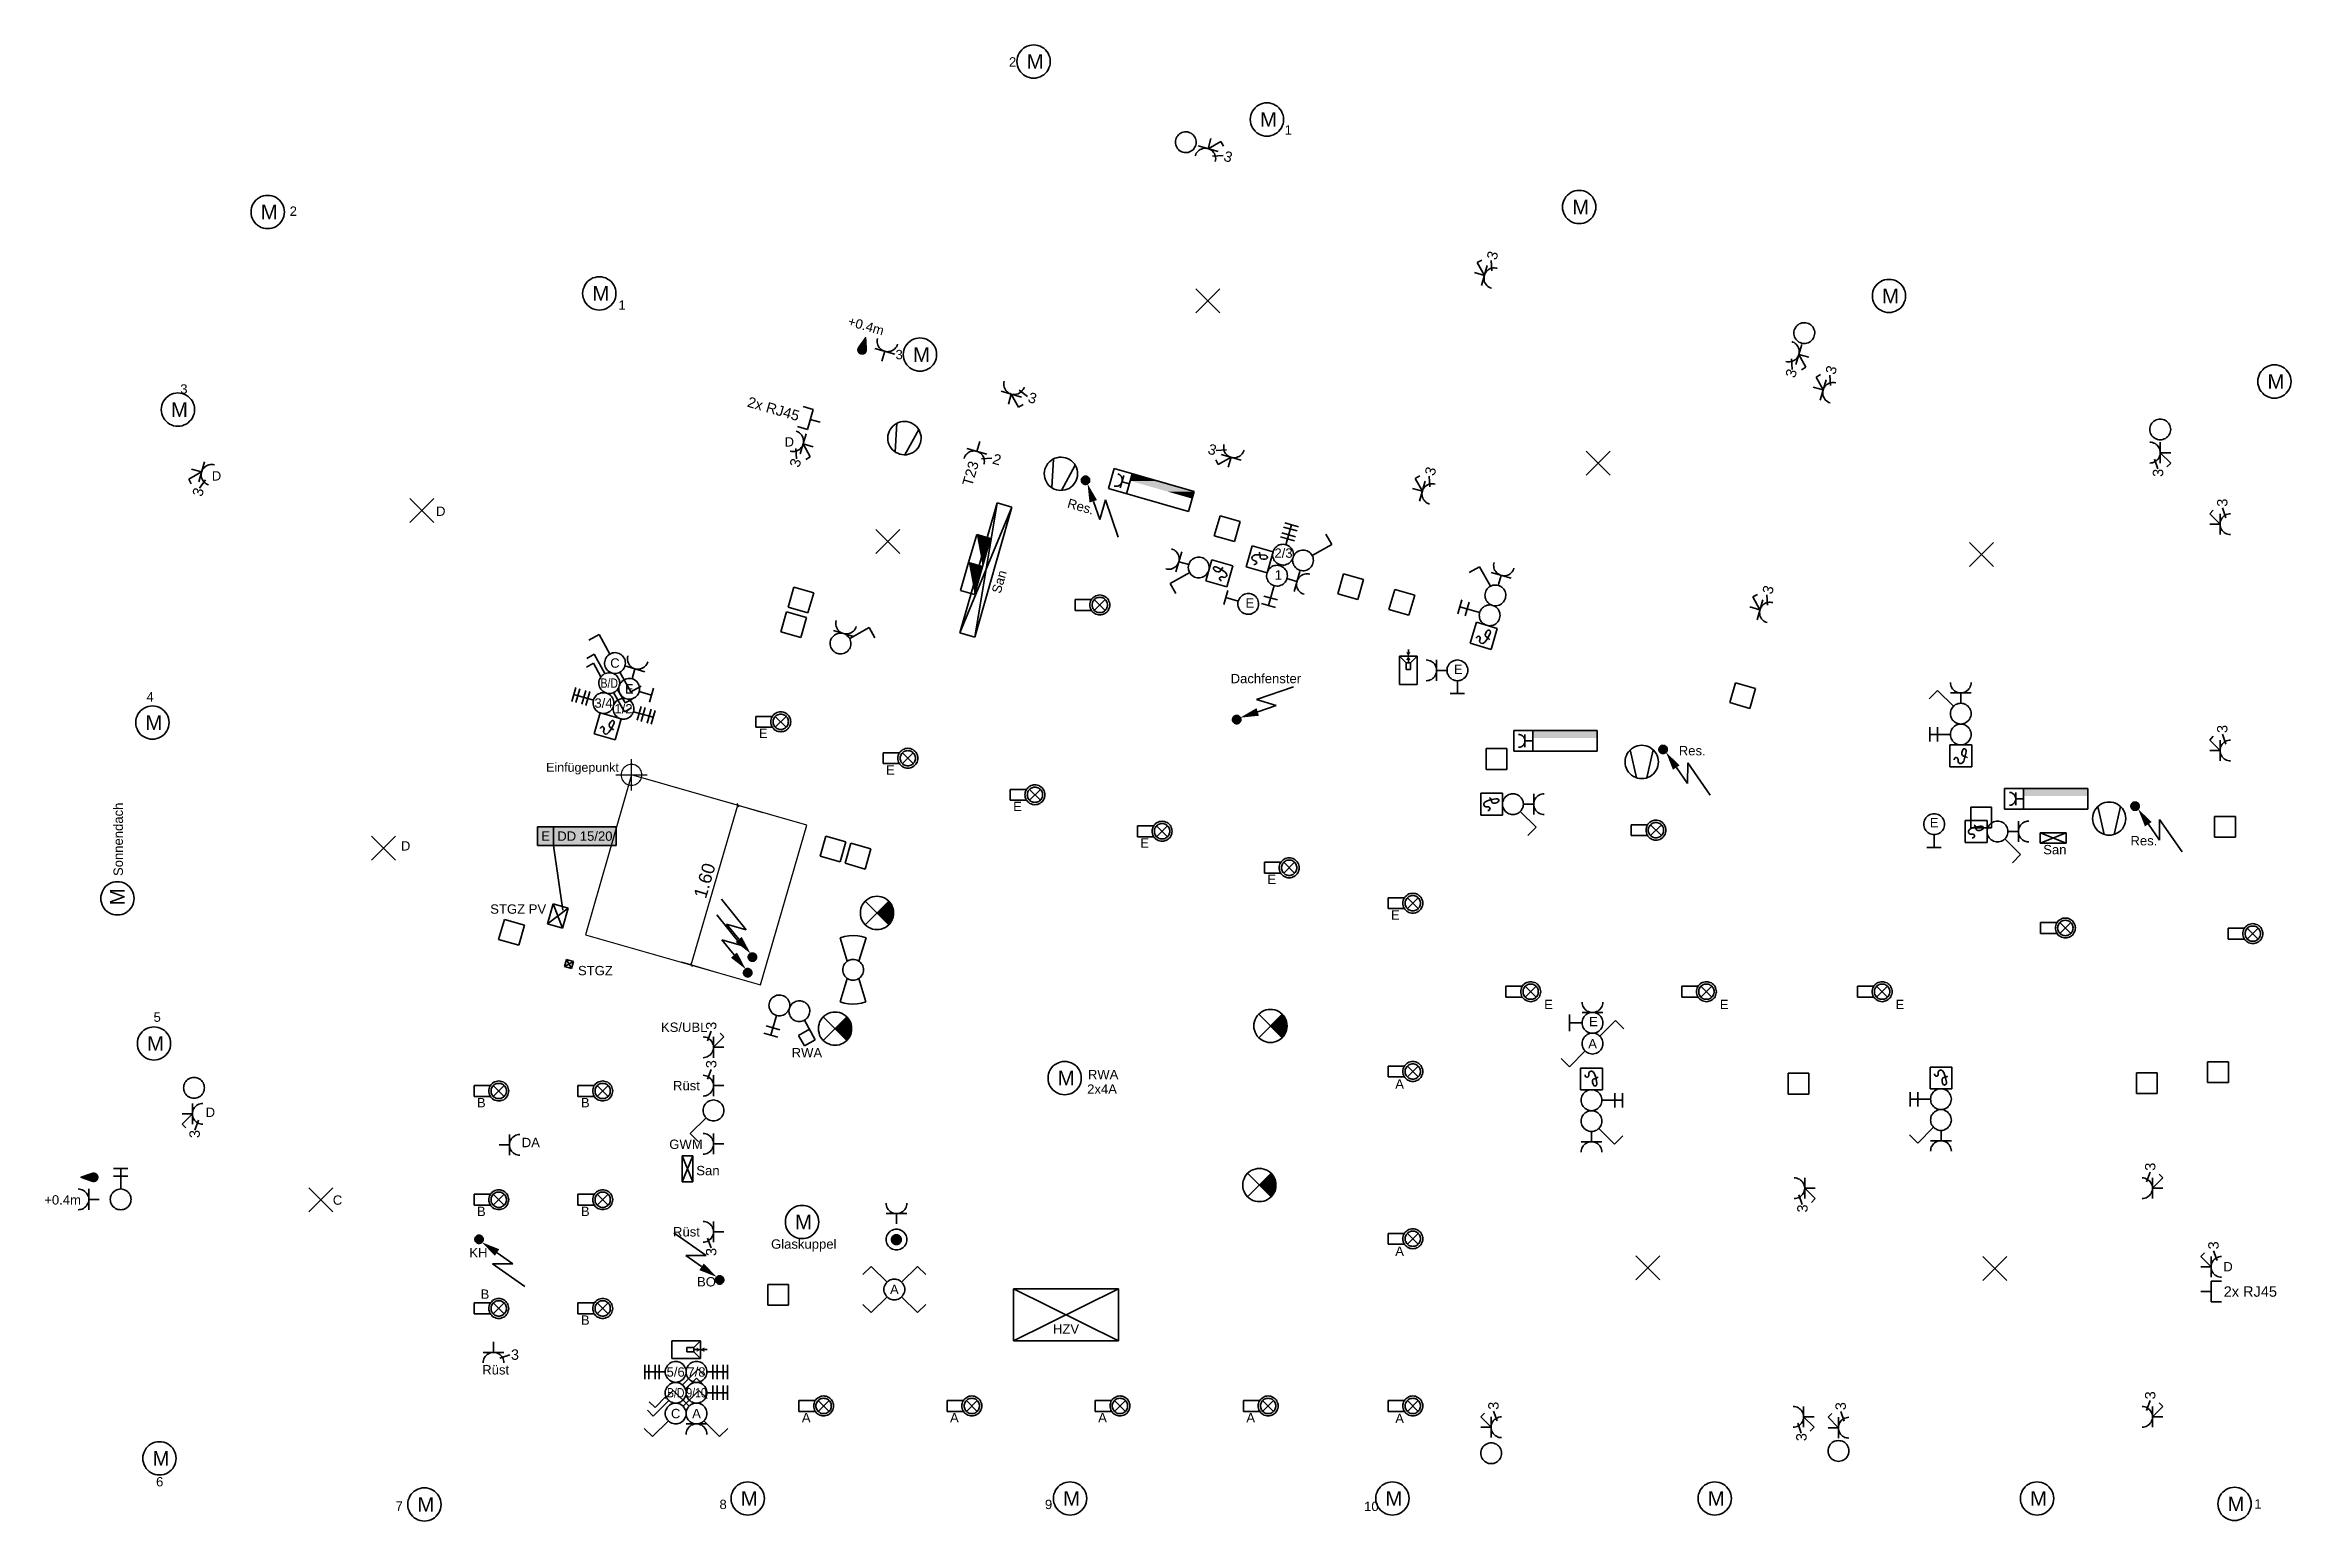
# Model space of a CAD drawing. Extents: x 800 to 1481, y 55 to 490.
# Drawn here: x 1022.1 to 1238.1, y 70.8 to 212.8 of the extents above; entities that cross this region are included whole.
import ezdxf
from ezdxf.lldxf.tags import DXFTag

# ---------------------------------------------------------------- set-up
doc = ezdxf.new("R2010")
doc.units = 0
doc.layers.get('0').update_dxf_attribs({"lineweight": 18})
for name, color, linetype, lineweight, true_color in [('A_Durchbruchbeschriftung', 1, 'Continuous', 35, 0xff0000), ('E_GSA', 7, 'Continuous', 35, 0x804000), ('E_Kraft', 1, 'Continuous', 35, 0xff0000), ('E_Licht', 7, 'Continuous', 35, 0x0080ff), ('E_Multimedia', 7, 'Continuous', 35, 0x00e500), ('E_RTH', 5, 'Continuous', 35, 0x0000ff), ('E_Starkstrom', 1, 'Continuous', 35, 0xff0000), ('E_UKV', 3, 'Continuous', 35, 0x00ff00), ('E_Verteilung_HLKS', 5, 'Continuous', 35, 0x0000ff), ('X_Einfuegepunkt', 1, 'Continuous', 25, 0xff0000)]:
    doc.layers.add(name, color=color, linetype=linetype, lineweight=lineweight, true_color=true_color)
doc.styles.get("Standard").update_dxf_attribs({"font": 'arial.ttf'})
tags = doc.linetypes.add('fein_strichliert', pattern=[4, 1, -2, 1]).pattern_tags.tags
tags[8:9] = [DXFTag(74, 4), DXFTag(75, 0), DXFTag(340, '0'), DXFTag(46, 0.0), DXFTag(50, 0.0), DXFTag(44, 0.0), DXFTag(45, 0.0)]
tags[6:7] = [DXFTag(74, 4), DXFTag(75, 0), DXFTag(340, '0'), DXFTag(46, 0.0), DXFTag(50, 0.0), DXFTag(44, 0.0), DXFTag(45, 0.0)]
tags[4:5] = [DXFTag(74, 4), DXFTag(75, 0), DXFTag(340, '0'), DXFTag(46, 0.0), DXFTag(50, 0.0), DXFTag(44, 0.0), DXFTag(45, 0.0)]

# ---------------------------------------------------------------- blocks, each defined once
blk = doc.blocks.new('Steckdose T13_ UP_ 3-fach_ geschaltet-A0Q9B35TAY', base_point=(1035.25, 107.63))
at = {"color": 0, "linetype": 'ByBlock', "lineweight": -2, "ltscale": 0.35}
for p, q in [((1036.25, 110.96), (1036.25, 108.96)), ((1036.28, 110.22), (1036.26, 110.09)), ((1036.33, 110.34), (1036.28, 110.22)), ((1036.38, 110.46), (1036.33, 110.34)), ((1036.46, 110.57), (1036.38, 110.46)), ((1036.54, 110.67), (1036.46, 110.57)), ((1036.64, 110.75), (1036.54, 110.67)), ((1036.75, 110.83), (1036.64, 110.75)), ((1036.87, 110.89), (1036.75, 110.83)), ((1036.99, 110.93), (1036.87, 110.89)), ((1037.12, 110.95), (1036.99, 110.93)), ((1037.25, 110.96), (1037.12, 110.95)), ((1036.25, 109.96), (1035.25, 109.96)), ((1036.25, 109.96), (1035.25, 108.96)), ((1035.25, 108.96), (1035.6, 108.61)), ((1036.26, 110.09), (1036.25, 109.96)), ((1036.25, 109.96), (1036.26, 109.83)), ((1036.26, 109.83), (1036.28, 109.7)), ((1036.28, 109.7), (1036.33, 109.58)), ((1036.33, 109.58), (1036.38, 109.46)), ((1036.38, 109.46), (1036.46, 109.35)), ((1036.46, 109.35), (1036.54, 109.25)), ((1036.82, 109.34), (1036.48, 108.4)), ((1036.54, 109.25), (1036.64, 109.17)), ((1036.64, 109.17), (1036.75, 109.1)), ((1036.75, 109.1), (1036.87, 109.04)), ((1036.87, 109.04), (1036.99, 109)), ((1036.99, 109), (1037.12, 108.97)), ((1037.12, 108.97), (1037.25, 108.96))]:
    blk.add_line(p, q, dxfattribs=at)
at = {"color": 0, "linetype": 'ByBlock', "lineweight": -2, "ltscale": 0.35, "insert": (1035.96, 107.63), "char_height": 1, "attachment_point": 1, "rotation": 90}
blk.add_mtext('{\\fArial;3}', dxfattribs=at)
blk = doc.blocks.new('Bauteilbeschriftung-A0Q9B35VAY', base_point=(1037.52, 109.66))
at = {"color": 0, "linetype": 'ByBlock', "lineweight": -2, "ltscale": 0.35, "insert": (1037.52, 110.56), "char_height": 0.9, "attachment_point": 1}
blk.add_mtext('{\\fArial;D}', dxfattribs=at)
blk = doc.blocks.new('Motor allgemein-A0Q9B36NAY', base_point=(1033.25, 176.12))
at = {"color": 0, "linetype": 'ByBlock', "lineweight": -2, "ltscale": 0.35}
for p, q in [((1034.64, 179.3), (1034.44, 179.26)), ((1034.85, 179.32), (1034.64, 179.3)), ((1035.06, 179.3), (1034.85, 179.32)), ((1035.27, 179.26), (1035.06, 179.3)), ((1033.27, 177.93), (1033.25, 177.72)), ((1033.25, 177.72), (1033.27, 177.51)), ((1033.31, 178.13), (1033.27, 177.93)), ((1033.27, 177.51), (1033.31, 177.3)), ((1033.37, 178.33), (1033.31, 178.13)), ((1033.31, 177.3), (1033.37, 177.11)), ((1033.47, 178.52), (1033.37, 178.33)), ((1033.58, 178.69), (1033.47, 178.52)), ((1033.72, 178.85), (1033.58, 178.69)), ((1033.88, 178.99), (1033.72, 178.85)), ((1034.05, 179.1), (1033.88, 178.99)), ((1034.24, 179.2), (1034.05, 179.1)), ((1034.44, 179.26), (1034.24, 179.2)), ((1035.47, 179.2), (1035.27, 179.26)), ((1035.65, 179.1), (1035.47, 179.2)), ((1035.83, 178.99), (1035.65, 179.1)), ((1035.98, 178.85), (1035.83, 178.99)), ((1036.12, 178.69), (1035.98, 178.85)), ((1036.24, 178.52), (1036.12, 178.69)), ((1036.33, 178.33), (1036.24, 178.52)), ((1036.4, 178.13), (1036.33, 178.33)), ((1036.33, 177.11), (1036.4, 177.3)), ((1036.44, 177.93), (1036.4, 178.13)), ((1036.4, 177.3), (1036.44, 177.51)), ((1036.45, 177.72), (1036.44, 177.93)), ((1036.44, 177.51), (1036.45, 177.72)), ((1033.37, 177.11), (1033.47, 176.92)), ((1033.47, 176.92), (1033.58, 176.74)), ((1033.58, 176.74), (1033.72, 176.59)), ((1033.72, 176.59), (1033.88, 176.45)), ((1033.88, 176.45), (1034.05, 176.33)), ((1034.05, 176.33), (1034.24, 176.24)), ((1034.24, 176.24), (1034.44, 176.17)), ((1034.44, 176.17), (1034.64, 176.13)), ((1034.64, 176.13), (1034.85, 176.12)), ((1034.85, 176.12), (1035.06, 176.13)), ((1035.06, 176.13), (1035.27, 176.17)), ((1035.27, 176.17), (1035.47, 176.24)), ((1035.47, 176.24), (1035.65, 176.33)), ((1035.65, 176.33), (1035.83, 176.45)), ((1035.83, 176.45), (1035.98, 176.59)), ((1035.98, 176.59), (1036.12, 176.74)), ((1036.12, 176.74), (1036.24, 176.92)), ((1036.24, 176.92), (1036.33, 177.11))]:
    blk.add_line(p, q, dxfattribs=at)
at = {"color": 0, "linetype": 'ByBlock', "lineweight": -2, "ltscale": 0.35, "insert": (1034.18, 178.42), "char_height": 1.4, "attachment_point": 1}
blk.add_mtext('{\\fArial;M}', dxfattribs=at)
blk = doc.blocks.new('Bauteilbeschriftung-A0Q9B36PAY', base_point=(1035.08, 179.25))
at = {"color": 0, "linetype": 'ByBlock', "lineweight": -2, "ltscale": 0.35, "insert": (1035.08, 180.15), "char_height": 0.9, "attachment_point": 1}
blk.add_mtext('{\\fArial;3}', dxfattribs=at)
blk = doc.blocks.new('Motor allgemein-A0Q9B36RAY', base_point=(1030.8, 146))
at = {"color": 0, "linetype": 'ByBlock', "lineweight": -2, "ltscale": 0.35}
for p, q in [((1031.79, 149.08), (1031.6, 148.99)), ((1031.99, 149.15), (1031.79, 149.08)), ((1032.19, 149.19), (1031.99, 149.15)), ((1032.4, 149.2), (1032.19, 149.19)), ((1032.61, 149.19), (1032.4, 149.2)), ((1032.81, 149.15), (1032.61, 149.19)), ((1033.01, 149.08), (1032.81, 149.15)), ((1033.2, 148.99), (1033.01, 149.08)), ((1030.81, 147.81), (1030.8, 147.6)), ((1030.8, 147.6), (1030.81, 147.39)), ((1030.85, 148.02), (1030.81, 147.81)), ((1030.81, 147.39), (1030.85, 147.19)), ((1030.92, 148.21), (1030.85, 148.02)), ((1030.85, 147.19), (1030.92, 146.99)), ((1031.01, 148.4), (1030.92, 148.21)), ((1030.92, 146.99), (1031.01, 146.8)), ((1031.13, 148.58), (1031.01, 148.4)), ((1031.27, 148.73), (1031.13, 148.58)), ((1031.43, 148.87), (1031.27, 148.73)), ((1031.6, 148.99), (1031.43, 148.87)), ((1033.37, 148.87), (1033.2, 148.99)), ((1033.53, 148.73), (1033.37, 148.87)), ((1033.67, 148.58), (1033.53, 148.73)), ((1033.79, 148.4), (1033.67, 148.58)), ((1033.88, 148.21), (1033.79, 148.4)), ((1033.79, 146.8), (1033.88, 146.99)), ((1033.95, 148.02), (1033.88, 148.21)), ((1033.88, 146.99), (1033.95, 147.19)), ((1033.99, 147.81), (1033.95, 148.02)), ((1033.95, 147.19), (1033.99, 147.39)), ((1034, 147.6), (1033.99, 147.81)), ((1033.99, 147.39), (1034, 147.6)), ((1031.01, 146.8), (1031.13, 146.63)), ((1031.13, 146.63), (1031.27, 146.47)), ((1031.27, 146.47), (1031.43, 146.33)), ((1031.43, 146.33), (1031.6, 146.22)), ((1031.6, 146.22), (1031.79, 146.12)), ((1031.79, 146.12), (1031.99, 146.06)), ((1031.99, 146.06), (1032.19, 146.02)), ((1032.19, 146.02), (1032.4, 146)), ((1032.4, 146), (1032.61, 146.02)), ((1032.61, 146.02), (1032.81, 146.06)), ((1032.81, 146.06), (1033.01, 146.12)), ((1033.01, 146.12), (1033.2, 146.22)), ((1033.2, 146.22), (1033.37, 146.33)), ((1033.37, 146.33), (1033.53, 146.47)), ((1033.53, 146.47), (1033.67, 146.63)), ((1033.67, 146.63), (1033.79, 146.8))]:
    blk.add_line(p, q, dxfattribs=at)
at = {"color": 0, "linetype": 'ByBlock', "lineweight": -2, "ltscale": 0.35, "insert": (1031.73, 148.3), "char_height": 1.4, "attachment_point": 1}
blk.add_mtext('{\\fArial;M}', dxfattribs=at)
blk = doc.blocks.new('Bauteilbeschriftung-A0Q9B36TAY', base_point=(1031.83, 149.63))
at = {"color": 0, "linetype": 'ByBlock', "lineweight": -2, "ltscale": 0.35, "insert": (1031.83, 150.53), "char_height": 0.9, "attachment_point": 1}
blk.add_mtext('{\\fArial;4}', dxfattribs=at)
blk = doc.blocks.new('Motor allgemein-A0Q9B36VAY', base_point=(1030.95, 115.13))
at = {"color": 0, "linetype": 'ByBlock', "lineweight": -2, "ltscale": 0.35}
for p, q in [((1030.96, 116.93), (1030.95, 116.73)), ((1030.95, 116.73), (1030.96, 116.52)), ((1031, 117.14), (1030.96, 116.93)), ((1031.07, 117.34), (1031, 117.14)), ((1031.16, 117.53), (1031.07, 117.34)), ((1031.28, 117.7), (1031.16, 117.53)), ((1031.42, 117.86), (1031.28, 117.7)), ((1031.58, 118), (1031.42, 117.86)), ((1031.75, 118.11), (1031.58, 118)), ((1031.94, 118.2), (1031.75, 118.11)), ((1032.14, 118.27), (1031.94, 118.2)), ((1032.34, 118.31), (1032.14, 118.27)), ((1032.55, 118.33), (1032.34, 118.31)), ((1032.76, 118.31), (1032.55, 118.33)), ((1032.96, 118.27), (1032.76, 118.31)), ((1033.16, 118.2), (1032.96, 118.27)), ((1033.35, 118.11), (1033.16, 118.2)), ((1033.52, 118), (1033.35, 118.11)), ((1033.68, 117.86), (1033.52, 118)), ((1033.82, 117.7), (1033.68, 117.86)), ((1033.94, 117.53), (1033.82, 117.7)), ((1034.03, 117.34), (1033.94, 117.53)), ((1034.1, 117.14), (1034.03, 117.34)), ((1034.14, 116.93), (1034.1, 117.14)), ((1034.15, 116.73), (1034.14, 116.93)), ((1034.14, 116.52), (1034.15, 116.73)), ((1030.96, 116.52), (1031, 116.31)), ((1031, 116.31), (1031.07, 116.11)), ((1031.07, 116.11), (1031.16, 115.93)), ((1031.16, 115.93), (1031.28, 115.75)), ((1031.28, 115.75), (1031.42, 115.59)), ((1031.42, 115.59), (1031.58, 115.46)), ((1031.58, 115.46), (1031.75, 115.34)), ((1031.75, 115.34), (1031.94, 115.25)), ((1031.94, 115.25), (1032.14, 115.18)), ((1032.14, 115.18), (1032.34, 115.14)), ((1032.34, 115.14), (1032.55, 115.13)), ((1032.55, 115.13), (1032.76, 115.14)), ((1032.76, 115.14), (1032.96, 115.18)), ((1032.96, 115.18), (1033.16, 115.25)), ((1033.16, 115.25), (1033.35, 115.34)), ((1033.35, 115.34), (1033.52, 115.46)), ((1033.52, 115.46), (1033.68, 115.59)), ((1033.68, 115.59), (1033.82, 115.75)), ((1033.82, 115.75), (1033.94, 115.93)), ((1033.94, 115.93), (1034.03, 116.11)), ((1034.03, 116.11), (1034.1, 116.31)), ((1034.1, 116.31), (1034.14, 116.52))]:
    blk.add_line(p, q, dxfattribs=at)
at = {"color": 0, "linetype": 'ByBlock', "lineweight": -2, "ltscale": 0.35, "insert": (1031.88, 117.43), "char_height": 1.4, "attachment_point": 1}
blk.add_mtext('{\\fArial;M}', dxfattribs=at)
blk = doc.blocks.new('Bauteilbeschriftung-A0Q9B36XAY', base_point=(1032.51, 118.81))
at = {"color": 0, "linetype": 'ByBlock', "lineweight": -2, "ltscale": 0.35, "insert": (1032.51, 119.71), "char_height": 0.9, "attachment_point": 1}
blk.add_mtext('{\\fArial;5}', dxfattribs=at)
blk = doc.blocks.new('Motor allgemein-A0Q9B36ZAY', base_point=(1031.48, 75.21))
at = {"color": 0, "linetype": 'ByBlock', "lineweight": -2, "ltscale": 0.35}
for p, q in [((1031.81, 77.79), (1031.69, 77.61)), ((1031.95, 77.94), (1031.81, 77.79)), ((1032.1, 78.08), (1031.95, 77.94)), ((1032.28, 78.2), (1032.1, 78.08)), ((1032.46, 78.29), (1032.28, 78.2)), ((1032.66, 78.36), (1032.46, 78.29)), ((1032.87, 78.4), (1032.66, 78.36)), ((1033.08, 78.41), (1032.87, 78.4)), ((1033.29, 78.4), (1033.08, 78.41)), ((1033.49, 78.36), (1033.29, 78.4)), ((1033.69, 78.29), (1033.49, 78.36)), ((1033.88, 78.2), (1033.69, 78.29)), ((1034.05, 78.08), (1033.88, 78.2)), ((1034.21, 77.94), (1034.05, 78.08)), ((1034.35, 77.79), (1034.21, 77.94)), ((1034.46, 77.61), (1034.35, 77.79)), ((1031.49, 77.02), (1031.48, 76.81)), ((1031.48, 76.81), (1031.49, 76.6)), ((1031.53, 77.23), (1031.49, 77.02)), ((1031.49, 76.6), (1031.53, 76.4)), ((1031.6, 77.42), (1031.53, 77.23)), ((1031.53, 76.4), (1031.6, 76.2)), ((1031.69, 77.61), (1031.6, 77.42)), ((1031.6, 76.2), (1031.69, 76.01)), ((1031.69, 76.01), (1031.81, 75.84)), ((1031.81, 75.84), (1031.95, 75.68)), ((1031.95, 75.68), (1032.1, 75.54)), ((1034.05, 75.54), (1034.21, 75.68)), ((1034.21, 75.68), (1034.35, 75.84)), ((1034.35, 75.84), (1034.46, 76.01)), ((1034.55, 77.42), (1034.46, 77.61)), ((1034.46, 76.01), (1034.55, 76.2)), ((1034.62, 77.23), (1034.55, 77.42)), ((1034.55, 76.2), (1034.62, 76.4)), ((1034.66, 77.02), (1034.62, 77.23)), ((1034.62, 76.4), (1034.66, 76.6)), ((1034.68, 76.81), (1034.66, 77.02)), ((1034.66, 76.6), (1034.68, 76.81)), ((1032.1, 75.54), (1032.28, 75.43)), ((1032.28, 75.43), (1032.46, 75.33)), ((1032.46, 75.33), (1032.66, 75.27)), ((1032.66, 75.27), (1032.87, 75.23)), ((1032.87, 75.23), (1033.08, 75.21)), ((1033.08, 75.21), (1033.29, 75.23)), ((1033.29, 75.23), (1033.49, 75.27)), ((1033.49, 75.27), (1033.69, 75.33)), ((1033.69, 75.33), (1033.88, 75.43)), ((1033.88, 75.43), (1034.05, 75.54))]:
    blk.add_line(p, q, dxfattribs=at)
at = {"color": 0, "linetype": 'ByBlock', "lineweight": -2, "ltscale": 0.35, "insert": (1032.41, 77.51), "char_height": 1.4, "attachment_point": 1}
blk.add_mtext('{\\fArial;M}', dxfattribs=at)
blk = doc.blocks.new('Bauteilbeschriftung-A0Q9B371AY', base_point=(1032.75, 74.11))
at = {"color": 0, "linetype": 'ByBlock', "lineweight": -2, "ltscale": 0.35, "insert": (1032.75, 75.01), "char_height": 0.9, "attachment_point": 1}
blk.add_mtext('{\\fArial;6}', dxfattribs=at)
blk = doc.blocks.new('Steckdose T13_ UP_ 3-fach_ geschaltet-A0Q9B37JAY', base_point=(1035.89, 169.28))
at = {"color": 0, "linetype": 'ByBlock', "lineweight": -2, "ltscale": 0.35}
for p, q in [((1037.13, 171.72), (1035.89, 171.03)), ((1035.89, 171.03), (1036.13, 170.59)), ((1037.13, 171.72), (1036.16, 171.99)), ((1037.4, 172.68), (1036.85, 170.76)), ((1037.5, 170.97), (1036.92, 170.15)), ((1037.1, 171.59), (1037.09, 171.46)), ((1037.09, 171.46), (1037.09, 171.33)), ((1037.09, 171.33), (1037.12, 171.2)), ((1037.13, 171.72), (1037.1, 171.59)), ((1037.12, 171.2), (1037.16, 171.08)), ((1037.17, 171.84), (1037.13, 171.72)), ((1037.16, 171.08), (1037.21, 170.96)), ((1037.23, 171.96), (1037.17, 171.84)), ((1037.21, 170.96), (1037.28, 170.85)), ((1037.3, 172.06), (1037.23, 171.96)), ((1037.28, 170.85), (1037.37, 170.75)), ((1037.39, 172.16), (1037.3, 172.06)), ((1037.37, 170.75), (1037.46, 170.66)), ((1037.49, 172.25), (1037.39, 172.16)), ((1037.6, 172.32), (1037.49, 172.25)), ((1037.72, 172.37), (1037.6, 172.32)), ((1037.84, 172.41), (1037.72, 172.37)), ((1037.97, 172.43), (1037.84, 172.41)), ((1038.1, 172.44), (1037.97, 172.43)), ((1038.23, 172.43), (1038.1, 172.44)), ((1038.36, 172.4), (1038.23, 172.43)), ((1037.46, 170.66), (1037.57, 170.58)), ((1037.57, 170.58), (1037.69, 170.52)), ((1037.69, 170.52), (1037.81, 170.48))]:
    blk.add_line(p, q, dxfattribs=at)
at = {"color": 0, "linetype": 'ByBlock', "lineweight": -2, "ltscale": 0.35, "insert": (1036.2, 169.55), "char_height": 1, "attachment_point": 1, "rotation": 73.9744}
blk.add_mtext('{\\fArial;3}', dxfattribs=at)
blk = doc.blocks.new('Bauteilbeschriftung-A0Q9B37LAY', base_point=(1038.11, 170.89))
at = {"color": 0, "linetype": 'ByBlock', "lineweight": -2, "ltscale": 0.35, "insert": (1038.11, 171.79), "char_height": 0.9, "attachment_point": 1}
blk.add_mtext('{\\fArial;D}', dxfattribs=at)
blk = doc.blocks.new('Motor allgemein-A0Q9B3PBAY', base_point=(1027.43, 129.09))
at = {"color": 0, "linetype": 'ByBlock', "lineweight": -2, "ltscale": 0.35}
for p, q in [((1027.9, 131.82), (1027.76, 131.66)), ((1028.06, 131.96), (1027.9, 131.82)), ((1028.23, 132.08), (1028.06, 131.96)), ((1028.42, 132.17), (1028.23, 132.08)), ((1028.62, 132.24), (1028.42, 132.17)), ((1028.83, 132.28), (1028.62, 132.24)), ((1029.03, 132.29), (1028.83, 132.28)), ((1029.24, 132.28), (1029.03, 132.29)), ((1029.45, 132.24), (1029.24, 132.28)), ((1029.65, 132.17), (1029.45, 132.24)), ((1029.83, 132.08), (1029.65, 132.17)), ((1030.01, 131.96), (1029.83, 132.08)), ((1030.17, 131.82), (1030.01, 131.96)), ((1030.3, 131.66), (1030.17, 131.82)), ((1027.45, 130.9), (1027.43, 130.69)), ((1027.43, 130.69), (1027.45, 130.48)), ((1027.49, 131.1), (1027.45, 130.9)), ((1027.45, 130.48), (1027.49, 130.28)), ((1027.56, 131.3), (1027.49, 131.1)), ((1027.49, 130.28), (1027.56, 130.08)), ((1027.65, 131.49), (1027.56, 131.3)), ((1027.56, 130.08), (1027.65, 129.89)), ((1027.76, 131.66), (1027.65, 131.49)), ((1027.65, 129.89), (1027.76, 129.72)), ((1027.76, 129.72), (1027.9, 129.56)), ((1030.17, 129.56), (1030.3, 129.72)), ((1030.42, 131.49), (1030.3, 131.66)), ((1030.3, 129.72), (1030.42, 129.89)), ((1030.51, 131.3), (1030.42, 131.49)), ((1030.42, 129.89), (1030.51, 130.08)), ((1030.58, 131.1), (1030.51, 131.3)), ((1030.51, 130.08), (1030.58, 130.28)), ((1030.62, 130.9), (1030.58, 131.1)), ((1030.58, 130.28), (1030.62, 130.48)), ((1030.63, 130.69), (1030.62, 130.9)), ((1030.62, 130.48), (1030.63, 130.69)), ((1027.9, 129.56), (1028.06, 129.42)), ((1028.06, 129.42), (1028.23, 129.3)), ((1028.23, 129.3), (1028.42, 129.21)), ((1028.42, 129.21), (1028.62, 129.14)), ((1028.62, 129.14), (1028.83, 129.1)), ((1028.83, 129.1), (1029.03, 129.09)), ((1029.03, 129.09), (1029.24, 129.1)), ((1029.24, 129.1), (1029.45, 129.14)), ((1029.45, 129.14), (1029.65, 129.21)), ((1029.65, 129.21), (1029.83, 129.3)), ((1029.83, 129.3), (1030.01, 129.42)), ((1030.01, 129.42), (1030.17, 129.56))]:
    blk.add_line(p, q, dxfattribs=at)
at = {"color": 0, "linetype": 'ByBlock', "lineweight": -2, "ltscale": 0.35, "insert": (1028.33, 130.02), "char_height": 1.4, "attachment_point": 1, "rotation": 90}
blk.add_mtext('{\\fArial;M}', dxfattribs=at)
blk = doc.blocks.new('Bauteilbeschriftung-A0Q9B3PDAY', base_point=(1028.66, 132.84))
at = {"color": 0, "linetype": 'ByBlock', "lineweight": -2, "ltscale": 0.35, "insert": (1028.66, 132.84), "char_height": 0.9, "attachment_point": 1, "rotation": 90}
blk.add_mtext('{\\fArial;Sonnendach}', dxfattribs=at)
blk = doc.blocks.new('Storentaster_ UP-A0Q9B3PFAY', base_point=(1028.35, 100.73))
at = {"color": 0, "lineweight": -2}
for p, q in [((1030.04, 104.7), (1028.66, 104.7)), ((1030.04, 103.96), (1028.66, 103.96)), ((1029.35, 102.73), (1029.35, 104.7)), ((1028.35, 101.73), (1028.36, 101.86)), ((1028.36, 101.6), (1028.35, 101.73)), ((1028.36, 101.86), (1028.38, 101.99)), ((1028.38, 101.47), (1028.36, 101.6)), ((1028.38, 101.99), (1028.43, 102.11)), ((1028.43, 102.11), (1028.48, 102.23)), ((1028.48, 102.23), (1028.56, 102.34)), ((1028.56, 102.34), (1028.64, 102.43)), ((1028.64, 102.43), (1028.74, 102.52)), ((1028.74, 102.52), (1028.85, 102.59)), ((1028.85, 102.59), (1028.97, 102.65)), ((1028.97, 102.65), (1029.09, 102.69)), ((1029.09, 102.69), (1029.22, 102.72)), ((1029.22, 102.72), (1029.35, 102.73)), ((1029.35, 102.73), (1029.48, 102.72)), ((1029.48, 102.72), (1029.61, 102.69)), ((1029.61, 102.69), (1029.73, 102.65)), ((1029.73, 102.65), (1029.85, 102.59)), ((1029.85, 102.59), (1029.96, 102.52)), ((1029.96, 102.52), (1030.06, 102.43)), ((1030.06, 102.43), (1030.14, 102.34)), ((1030.14, 102.34), (1030.22, 102.23)), ((1030.22, 102.23), (1030.27, 102.11)), ((1030.27, 102.11), (1030.32, 101.99)), ((1030.32, 101.99), (1030.34, 101.86)), ((1030.34, 101.6), (1030.32, 101.47)), ((1030.34, 101.86), (1030.35, 101.73)), ((1030.35, 101.73), (1030.34, 101.6)), ((1028.43, 101.34), (1028.38, 101.47)), ((1028.48, 101.23), (1028.43, 101.34)), ((1028.56, 101.12), (1028.48, 101.23)), ((1028.64, 101.02), (1028.56, 101.12)), ((1028.74, 100.93), (1028.64, 101.02)), ((1028.85, 100.86), (1028.74, 100.93)), ((1028.97, 100.8), (1028.85, 100.86)), ((1029.09, 100.76), (1028.97, 100.8)), ((1029.22, 100.74), (1029.09, 100.76)), ((1029.35, 100.73), (1029.22, 100.74)), ((1029.48, 100.74), (1029.35, 100.73)), ((1029.61, 100.76), (1029.48, 100.74)), ((1029.73, 100.8), (1029.61, 100.76)), ((1029.85, 100.86), (1029.73, 100.8)), ((1029.96, 100.93), (1029.85, 100.86)), ((1030.06, 101.02), (1029.96, 100.93)), ((1030.14, 101.12), (1030.06, 101.02)), ((1030.22, 101.23), (1030.14, 101.12)), ((1030.27, 101.34), (1030.22, 101.23)), ((1030.32, 101.47), (1030.27, 101.34))]:
    blk.add_line(p, q, dxfattribs=at)
blk = doc.blocks.new('Einlasskasten UP-A0Q9B3Y5AY', base_point=(1035.4, 111.46))
at = {"color": 0, "lineweight": -2}
for p, q in [((1035.4, 112.46), (1035.41, 112.59)), ((1035.41, 112.33), (1035.4, 112.46)), ((1035.41, 112.59), (1035.43, 112.72)), ((1035.43, 112.72), (1035.48, 112.84)), ((1035.48, 112.84), (1035.53, 112.96)), ((1035.53, 112.96), (1035.61, 113.07)), ((1035.61, 113.07), (1035.69, 113.17)), ((1035.69, 113.17), (1035.79, 113.25)), ((1035.79, 113.25), (1035.9, 113.33)), ((1035.9, 113.33), (1036.02, 113.39)), ((1036.02, 113.39), (1036.14, 113.43)), ((1036.14, 113.43), (1036.27, 113.45)), ((1036.27, 113.45), (1036.4, 113.46)), ((1036.4, 113.46), (1036.53, 113.45)), ((1036.53, 113.45), (1036.66, 113.43)), ((1036.66, 113.43), (1036.78, 113.39)), ((1036.78, 113.39), (1036.9, 113.33)), ((1036.9, 113.33), (1037.01, 113.25)), ((1037.01, 113.25), (1037.11, 113.17)), ((1037.11, 113.17), (1037.19, 113.07)), ((1037.19, 113.07), (1037.27, 112.96)), ((1037.27, 112.96), (1037.32, 112.84)), ((1037.32, 112.84), (1037.37, 112.72)), ((1037.37, 112.72), (1037.39, 112.59)), ((1037.39, 112.59), (1037.4, 112.46)), ((1037.4, 112.46), (1037.39, 112.33)), ((1035.43, 112.2), (1035.41, 112.33)), ((1035.48, 112.08), (1035.43, 112.2)), ((1035.53, 111.96), (1035.48, 112.08)), ((1035.61, 111.85), (1035.53, 111.96)), ((1035.69, 111.75), (1035.61, 111.85)), ((1035.79, 111.67), (1035.69, 111.75)), ((1035.9, 111.6), (1035.79, 111.67)), ((1036.02, 111.54), (1035.9, 111.6)), ((1036.14, 111.5), (1036.02, 111.54)), ((1036.27, 111.47), (1036.14, 111.5)), ((1036.4, 111.46), (1036.27, 111.47)), ((1036.53, 111.47), (1036.4, 111.46)), ((1036.66, 111.5), (1036.53, 111.47)), ((1036.78, 111.54), (1036.66, 111.5)), ((1036.9, 111.6), (1036.78, 111.54)), ((1037.01, 111.67), (1036.9, 111.6)), ((1037.11, 111.75), (1037.01, 111.67)), ((1037.19, 111.85), (1037.11, 111.75)), ((1037.27, 111.96), (1037.19, 111.85)), ((1037.32, 112.08), (1037.27, 111.96)), ((1037.37, 112.2), (1037.32, 112.08)), ((1037.39, 112.33), (1037.37, 112.2))]:
    blk.add_line(p, q, dxfattribs=at)
blk = doc.blocks.new('Steckdose T13_ UP_ IP Schutz-A0Q9B429AY', base_point=(1025.27, 100.73))
at = {"color": 0, "lineweight": -2}
for p, q in [((1025.27, 102.73), (1025.4, 102.72)), ((1025.4, 102.72), (1025.53, 102.69)), ((1025.53, 102.69), (1025.66, 102.65)), ((1025.66, 102.65), (1025.77, 102.59)), ((1025.77, 102.59), (1025.88, 102.52)), ((1025.88, 102.52), (1025.98, 102.43)), ((1025.98, 102.43), (1026.07, 102.34)), ((1026.07, 102.34), (1026.14, 102.23)), ((1026.14, 102.23), (1026.2, 102.11)), ((1026.2, 102.11), (1026.24, 101.99)), ((1026.24, 101.99), (1026.27, 101.86)), ((1026.27, 101.6), (1026.24, 101.47)), ((1026.27, 102.73), (1026.27, 100.73)), ((1026.27, 101.86), (1026.27, 101.73)), ((1026.27, 101.73), (1027.27, 101.73)), ((1026.27, 101.73), (1026.27, 101.6)), ((1025.4, 100.74), (1025.27, 100.73)), ((1025.53, 100.76), (1025.4, 100.74)), ((1025.66, 100.8), (1025.53, 100.76)), ((1025.77, 100.86), (1025.66, 100.8)), ((1025.88, 100.93), (1025.77, 100.86)), ((1025.98, 101.02), (1025.88, 100.93)), ((1026.07, 101.12), (1025.98, 101.02)), ((1026.14, 101.23), (1026.07, 101.12)), ((1026.2, 101.34), (1026.14, 101.23)), ((1026.24, 101.47), (1026.2, 101.34))]:
    blk.add_line(p, q, dxfattribs=at)
for points in [[(1027.22, 103.86), (1025.46, 103.86), (1027.22, 103.88)], [(1025.46, 103.86), (1027.22, 103.88), (1025.47, 103.88)], [(1027.22, 103.84), (1025.46, 103.84), (1027.22, 103.86)], [(1025.46, 103.84), (1027.22, 103.86), (1025.46, 103.86)], [(1025.47, 103.82), (1027.22, 103.84), (1025.46, 103.84)], [(1027.22, 103.88), (1025.47, 103.88), (1027.22, 103.9)], [(1025.47, 103.88), (1027.22, 103.9), (1025.48, 103.9)], [(1027.22, 103.82), (1025.47, 103.82), (1027.22, 103.84)], [(1025.48, 103.8), (1027.22, 103.82), (1025.47, 103.82)], [(1027.22, 103.9), (1025.48, 103.9), (1027.22, 103.91)], [(1025.48, 103.9), (1027.22, 103.91), (1025.49, 103.91)], [(1027.22, 103.8), (1025.48, 103.8), (1027.22, 103.82)], [(1025.49, 103.79), (1027.22, 103.8), (1025.48, 103.8)], [(1027.22, 103.91), (1025.49, 103.91), (1027.22, 103.92)], [(1025.49, 103.91), (1027.22, 103.92), (1025.5, 103.92)], [(1027.22, 103.79), (1025.49, 103.79), (1027.22, 103.8)], [(1025.5, 103.79), (1027.22, 103.79), (1025.49, 103.79)], [(1027.22, 103.92), (1025.5, 103.92), (1027.22, 103.93)], [(1025.5, 103.92), (1027.22, 103.93), (1025.52, 103.93)], [(1025.52, 103.78), (1027.22, 103.79), (1025.5, 103.79)], [(1027.22, 103.79), (1025.5, 103.79), (1027.22, 103.79)], [(1027.22, 103.93), (1025.52, 103.93), (1027.19, 104.03)], [(1025.52, 103.93), (1027.19, 104.03), (1025.81, 104.03)], [(1027.22, 103.78), (1025.52, 103.78), (1027.22, 103.79)], [(1025.81, 103.67), (1027.22, 103.78), (1025.52, 103.78)], [(1027.19, 104.03), (1025.81, 104.03), (1027.13, 104.14)], [(1025.81, 104.03), (1027.13, 104.14), (1026.11, 104.14)], [(1027.19, 103.67), (1025.81, 103.67), (1027.22, 103.78)], [(1027.13, 104.14), (1026.11, 104.14), (1027.05, 104.22)], [(1026.11, 104.14), (1027.05, 104.22), (1026.36, 104.22)], [(1027.05, 104.22), (1026.36, 104.22), (1026.94, 104.29)], [(1026.36, 104.22), (1026.94, 104.29), (1026.54, 104.29)], [(1026.94, 104.29), (1026.54, 104.29), (1026.89, 104.3)], [(1026.54, 104.29), (1026.89, 104.3), (1026.58, 104.3)], [(1026.89, 104.3), (1026.58, 104.3), (1026.82, 104.32)], [(1026.58, 104.3), (1026.82, 104.32), (1026.68, 104.32)], [(1026.82, 104.32), (1026.68, 104.32), (1026.7, 104.33)], [(1026.11, 103.57), (1027.19, 103.67), (1025.81, 103.67)], [(1027.13, 103.57), (1026.11, 103.57), (1027.19, 103.67)], [(1026.36, 103.48), (1027.13, 103.57), (1026.11, 103.57)], [(1027.05, 103.48), (1026.36, 103.48), (1027.13, 103.57)], [(1026.54, 103.41), (1027.05, 103.48), (1026.36, 103.48)], [(1026.94, 103.41), (1026.54, 103.41), (1027.05, 103.48)], [(1026.58, 103.4), (1026.94, 103.41), (1026.54, 103.41)], [(1026.89, 103.4), (1026.58, 103.4), (1026.94, 103.41)], [(1026.68, 103.38), (1026.89, 103.4), (1026.58, 103.4)], [(1026.82, 103.38), (1026.68, 103.38), (1026.89, 103.4)], [(1026.7, 103.37), (1026.82, 103.38), (1026.68, 103.38)]]:
    blk.add_solid(points, dxfattribs=at)
blk = doc.blocks.new('Bauteilbeschriftung-A0Q9B42BAY', base_point=(1022, 101.23))
at = {"color": 0, "linetype": 'ByBlock', "lineweight": -2, "ltscale": 0.35, "insert": (1022, 102.13), "char_height": 0.9, "attachment_point": 1}
blk.add_mtext('{\\fArial;+0.4m}', dxfattribs=at)
blk = doc.blocks.new('Deckenauslass-A0Q9B35PAY', base_point=(1057.16, 166.85))
at = {"color": 0, "lineweight": -2}
for p, q in [((1057.16, 166.85), (1059.47, 169.16)), ((1057.16, 169.16), (1059.47, 166.85))]:
    blk.add_line(p, q, dxfattribs=at)
blk = doc.blocks.new('Bauteilbeschriftung-A0Q9B35RAY', base_point=(1059.68, 167.49))
at = {"color": 0, "linetype": 'ByBlock', "lineweight": -2, "ltscale": 0.35, "insert": (1059.68, 168.39), "char_height": 0.9, "attachment_point": 1}
blk.add_mtext('{\\fArial;D}', dxfattribs=at)
blk = doc.blocks.new('Motor allgemein-A0Q9B373AY', base_point=(1056.96, 70.77))
at = {"color": 0, "linetype": 'ByBlock', "lineweight": -2, "ltscale": 0.35}
for p, q in [((1057.42, 73.5), (1057.29, 73.35)), ((1057.58, 73.64), (1057.42, 73.5)), ((1057.76, 73.76), (1057.58, 73.64)), ((1057.94, 73.85), (1057.76, 73.76)), ((1058.14, 73.92), (1057.94, 73.85)), ((1058.35, 73.96), (1058.14, 73.92)), ((1058.56, 73.97), (1058.35, 73.96)), ((1058.76, 73.96), (1058.56, 73.97)), ((1058.97, 73.92), (1058.76, 73.96)), ((1059.17, 73.85), (1058.97, 73.92)), ((1059.36, 73.76), (1059.17, 73.85)), ((1059.53, 73.64), (1059.36, 73.76)), ((1059.69, 73.5), (1059.53, 73.64)), ((1059.82, 73.35), (1059.69, 73.5)), ((1056.97, 72.58), (1056.96, 72.37)), ((1056.96, 72.37), (1056.97, 72.16)), ((1057.01, 72.79), (1056.97, 72.58)), ((1056.97, 72.16), (1057.01, 71.96)), ((1057.08, 72.98), (1057.01, 72.79)), ((1057.01, 71.96), (1057.08, 71.76)), ((1057.17, 73.17), (1057.08, 72.98)), ((1057.08, 71.76), (1057.17, 71.57)), ((1057.29, 73.35), (1057.17, 73.17)), ((1057.17, 71.57), (1057.29, 71.4)), ((1057.29, 71.4), (1057.42, 71.24)), ((1059.69, 71.24), (1059.82, 71.4)), ((1059.94, 73.17), (1059.82, 73.35)), ((1059.82, 71.4), (1059.94, 71.57)), ((1060.03, 72.98), (1059.94, 73.17)), ((1059.94, 71.57), (1060.03, 71.76)), ((1060.1, 72.79), (1060.03, 72.98)), ((1060.03, 71.76), (1060.1, 71.96)), ((1060.14, 72.58), (1060.1, 72.79)), ((1060.1, 71.96), (1060.14, 72.16)), ((1060.16, 72.37), (1060.14, 72.58)), ((1060.14, 72.16), (1060.16, 72.37)), ((1057.42, 71.24), (1057.58, 71.1)), ((1057.58, 71.1), (1057.76, 70.99)), ((1057.76, 70.99), (1057.94, 70.89)), ((1057.94, 70.89), (1058.14, 70.83)), ((1058.14, 70.83), (1058.35, 70.79)), ((1058.35, 70.79), (1058.56, 70.77)), ((1058.56, 70.77), (1058.76, 70.79)), ((1058.76, 70.79), (1058.97, 70.83)), ((1058.97, 70.83), (1059.17, 70.89)), ((1059.17, 70.89), (1059.36, 70.99)), ((1059.36, 70.99), (1059.53, 71.1)), ((1059.53, 71.1), (1059.69, 71.24))]:
    blk.add_line(p, q, dxfattribs=at)
at = {"color": 0, "linetype": 'ByBlock', "lineweight": -2, "ltscale": 0.35, "insert": (1057.89, 73.07), "char_height": 1.4, "attachment_point": 1}
blk.add_mtext('{\\fArial;M}', dxfattribs=at)
blk = doc.blocks.new('Bauteilbeschriftung-A0Q9B375AY', base_point=(1055.78, 71.76))
at = {"color": 0, "linetype": 'ByBlock', "lineweight": -2, "ltscale": 0.35, "insert": (1055.78, 72.66), "char_height": 0.9, "attachment_point": 1}
blk.add_mtext('{\\fArial;7}', dxfattribs=at)
blk = doc.blocks.new('Deckenauslass-A0Q9B39JAY', base_point=(1053.47, 134.38))
at = {"color": 0, "lineweight": -2}
for p, q in [((1053.47, 134.38), (1055.78, 136.68)), ((1053.47, 136.68), (1055.78, 134.38))]:
    blk.add_line(p, q, dxfattribs=at)
blk = doc.blocks.new('Bauteilbeschriftung-A0Q9B39LAY', base_point=(1056.3, 135.29))
at = {"color": 0, "linetype": 'ByBlock', "lineweight": -2, "ltscale": 0.35, "insert": (1056.3, 136.19), "char_height": 0.9, "attachment_point": 1}
blk.add_mtext('{\\fArial;D}', dxfattribs=at)
blk = doc.blocks.new('Blockreferenz-A0Q9B2BNAY', base_point=(1070.26, 141.07))
at = {"color": 0, "linetype": 'ByBlock', "lineweight": -2, "ltscale": 0.25}
for p, q in [((1077.48, 142.7), (1077.47, 142.57)), ((1077.51, 142.83), (1077.48, 142.7)), ((1077.55, 142.95), (1077.51, 142.83)), ((1077.61, 143.07), (1077.55, 142.95)), ((1077.68, 143.18), (1077.61, 143.07)), ((1077.76, 143.28), (1077.68, 143.18)), ((1077.86, 143.36), (1077.76, 143.28)), ((1077.97, 143.44), (1077.86, 143.36)), ((1078.09, 143.49), (1077.97, 143.44)), ((1078.21, 143.54), (1078.09, 143.49)), ((1078.34, 143.56), (1078.21, 143.54)), ((1078.47, 143.57), (1078.34, 143.56)), ((1078.47, 141.07), (1078.47, 144.07)), ((1078.6, 143.56), (1078.47, 143.57)), ((1078.73, 143.54), (1078.6, 143.56)), ((1078.85, 143.49), (1078.73, 143.54)), ((1078.97, 143.44), (1078.85, 143.49)), ((1079.08, 143.36), (1078.97, 143.44)), ((1079.18, 143.28), (1079.08, 143.36)), ((1079.27, 143.18), (1079.18, 143.28)), ((1079.34, 143.07), (1079.27, 143.18)), ((1079.4, 142.95), (1079.34, 143.07)), ((1079.44, 142.83), (1079.4, 142.95)), ((1079.46, 142.7), (1079.44, 142.83)), ((1079.47, 142.57), (1079.46, 142.7)), ((1076.97, 142.57), (1079.97, 142.57)), ((1077.47, 142.57), (1077.48, 142.44)), ((1077.48, 142.44), (1077.51, 142.31)), ((1077.51, 142.31), (1077.55, 142.19)), ((1077.55, 142.19), (1077.61, 142.07)), ((1077.61, 142.07), (1077.68, 141.96)), ((1077.68, 141.96), (1077.76, 141.86)), ((1077.76, 141.86), (1077.86, 141.78)), ((1077.86, 141.78), (1077.97, 141.7)), ((1077.97, 141.7), (1078.09, 141.65)), ((1078.09, 141.65), (1078.21, 141.6)), ((1078.21, 141.6), (1078.34, 141.58)), ((1078.34, 141.58), (1078.47, 141.57)), ((1078.47, 141.57), (1078.6, 141.58)), ((1078.6, 141.58), (1078.73, 141.6)), ((1078.73, 141.6), (1078.85, 141.65)), ((1078.85, 141.65), (1078.97, 141.7)), ((1078.97, 141.7), (1079.08, 141.78)), ((1079.08, 141.78), (1079.18, 141.86)), ((1079.18, 141.86), (1079.27, 141.96)), ((1079.27, 141.96), (1079.34, 142.07)), ((1079.34, 142.07), (1079.4, 142.19)), ((1079.4, 142.19), (1079.44, 142.31)), ((1079.44, 142.31), (1079.46, 142.44)), ((1079.46, 142.44), (1079.47, 142.57))]:
    blk.add_line(p, q, dxfattribs=at)
at = {"color": 0, "linetype": 'ByBlock', "lineweight": -2, "ltscale": 0.25, "insert": (1070.26, 143.73), "char_height": 0.859, "attachment_point": 1}
blk.add_mtext('{\\fArial;Einfügepunkt}', dxfattribs=at)
blk = doc.blocks.new('Polygon-A0Q9B2BPAY', base_point=(1074.05, 122.36))
at = {"color": 0, "linetype": 'ByBlock', "lineweight": -2, "ltscale": 0.25}
for p, q in [((1078.47, 142.57), (1074.05, 127.19)), ((1095.34, 137.73), (1078.47, 142.57)), ((1090.87, 122.36), (1095.34, 137.73)), ((1074.05, 127.19), (1090.87, 122.36))]:
    blk.add_line(p, q, dxfattribs=at)
blk = doc.blocks.new('Maß-A0Q9B2BRAY', base_point=(1083.27, 123.59))
at = {"color": 0, "linetype": 'ByBlock', "lineweight": -2, "ltscale": 0.25}
for p, q in [((1084.23, 124.29), (1088.7, 139.66)), ((1087.74, 139.94), (1091.1, 138.96)), ((1088.61, 139.82), (1088.79, 139.49)), ((1083.27, 124.57), (1086.63, 123.59)), ((1084.14, 124.46), (1084.32, 124.13))]:
    blk.add_line(p, q, dxfattribs=at)
at = {"color": 0, "linetype": 'ByBlock', "lineweight": -2, "ltscale": 0.25, "insert": (1084.43, 130.94), "char_height": 1.25, "attachment_point": 1, "rotation": 73.7977}
blk.add_mtext('{\\fArial;1.60}', dxfattribs=at)
blk = doc.blocks.new('Notleuchte-A0Q9B2BXAY', base_point=(1137.26, 101.51))
at = {"color": 0, "lineweight": -2}
for p, q in [((1137.39, 103.72), (1137.32, 103.52)), ((1137.48, 103.91), (1137.39, 103.72)), ((1137.59, 104.08), (1137.48, 103.91)), ((1137.73, 104.24), (1137.59, 104.08)), ((1137.89, 104.37), (1137.73, 104.24)), ((1137.73, 104.24), (1139.99, 101.97)), ((1137.73, 101.97), (1139.99, 104.24)), ((1138.06, 104.49), (1137.89, 104.37)), ((1138.25, 104.58), (1138.06, 104.49)), ((1138.45, 104.65), (1138.25, 104.58)), ((1138.65, 104.69), (1138.45, 104.65)), ((1138.86, 104.71), (1138.65, 104.69)), ((1139.07, 104.69), (1138.86, 104.71)), ((1139.28, 104.65), (1139.07, 104.69)), ((1139.48, 104.58), (1139.28, 104.65)), ((1139.66, 104.49), (1139.48, 104.58)), ((1139.84, 104.37), (1139.66, 104.49)), ((1139.99, 104.24), (1139.84, 104.37)), ((1140.13, 104.08), (1139.99, 104.24)), ((1140.25, 103.91), (1140.13, 104.08)), ((1140.34, 103.72), (1140.25, 103.91)), ((1140.41, 103.52), (1140.34, 103.72)), ((1137.28, 103.31), (1137.26, 103.11)), ((1137.26, 103.11), (1137.28, 102.9)), ((1137.32, 103.52), (1137.28, 103.31)), ((1137.28, 102.9), (1137.32, 102.69)), ((1137.32, 102.69), (1137.39, 102.49)), ((1137.39, 102.49), (1137.48, 102.31)), ((1137.48, 102.31), (1137.59, 102.13)), ((1137.59, 102.13), (1137.73, 101.97)), ((1137.73, 101.97), (1137.89, 101.84)), ((1137.89, 101.84), (1138.06, 101.72)), ((1138.06, 101.72), (1138.25, 101.63)), ((1138.25, 101.63), (1138.45, 101.56)), ((1138.45, 101.56), (1138.65, 101.52)), ((1139.07, 101.52), (1139.28, 101.56)), ((1139.28, 101.56), (1139.48, 101.63)), ((1139.48, 101.63), (1139.66, 101.72)), ((1139.66, 101.72), (1139.84, 101.84)), ((1139.84, 101.84), (1139.99, 101.97)), ((1139.99, 101.97), (1140.13, 102.13)), ((1140.13, 102.13), (1140.25, 102.31)), ((1140.25, 102.31), (1140.34, 102.49)), ((1140.34, 102.49), (1140.41, 102.69)), ((1140.45, 103.31), (1140.41, 103.52)), ((1140.41, 102.69), (1140.45, 102.9)), ((1140.46, 103.11), (1140.45, 103.31)), ((1140.45, 102.9), (1140.46, 103.11)), ((1138.65, 101.52), (1138.86, 101.51)), ((1138.86, 101.51), (1139.07, 101.52))]:
    blk.add_line(p, q, dxfattribs=at)
for points in [[(1140.41, 103.52), (1139.28, 103.52), (1140.25, 103.91)], [(1139.28, 103.52), (1140.25, 103.91), (1139.66, 103.91)], [(1140.25, 103.91), (1139.66, 103.91), (1139.99, 104.24)], [(1140.46, 103.11), (1138.86, 103.11), (1140.41, 103.52)], [(1138.86, 103.11), (1140.41, 103.52), (1139.28, 103.52)], [(1139.28, 102.69), (1140.46, 103.11), (1138.86, 103.11)], [(1140.46, 103.11), (1138.86, 103.11), (1140.46, 103.11)], [(1138.86, 103.11), (1140.46, 103.11), (1138.86, 103.11)], [(1140.41, 102.69), (1139.28, 102.69), (1140.46, 103.11)], [(1139.66, 102.31), (1140.41, 102.69), (1139.28, 102.69)], [(1140.25, 102.31), (1139.66, 102.31), (1140.41, 102.69)], [(1139.99, 101.97), (1140.25, 102.31), (1139.66, 102.31)]]:
    blk.add_solid(points, dxfattribs=at)
blk = doc.blocks.new('Notleuchte-A0Q9B2BZAY', base_point=(1138.33, 116.82))
at = {"color": 0, "lineweight": -2}
for p, q in [((1138.39, 118.83), (1138.34, 118.62)), ((1138.45, 119.03), (1138.39, 118.83)), ((1138.55, 119.22), (1138.45, 119.03)), ((1138.66, 119.39), (1138.55, 119.22)), ((1138.8, 119.55), (1138.66, 119.39)), ((1138.96, 119.68), (1138.8, 119.55)), ((1138.8, 119.55), (1141.06, 117.28)), ((1138.8, 117.28), (1141.06, 119.55)), ((1139.13, 119.8), (1138.96, 119.68)), ((1139.32, 119.89), (1139.13, 119.8)), ((1139.52, 119.96), (1139.32, 119.89)), ((1139.72, 120), (1139.52, 119.96)), ((1139.93, 120.01), (1139.72, 120)), ((1140.14, 120), (1139.93, 120.01)), ((1140.34, 119.96), (1140.14, 120)), ((1140.54, 119.89), (1140.34, 119.96)), ((1140.73, 119.8), (1140.54, 119.89)), ((1140.9, 119.68), (1140.73, 119.8)), ((1141.06, 119.55), (1140.9, 119.68)), ((1141.2, 119.39), (1141.06, 119.55)), ((1141.32, 119.22), (1141.2, 119.39)), ((1141.41, 119.03), (1141.32, 119.22)), ((1141.48, 118.83), (1141.41, 119.03)), ((1141.52, 118.62), (1141.48, 118.83)), ((1138.34, 118.62), (1138.33, 118.42)), ((1138.33, 118.42), (1138.34, 118.21)), ((1138.34, 118.21), (1138.39, 118)), ((1138.39, 118), (1138.45, 117.8)), ((1138.45, 117.8), (1138.55, 117.62)), ((1138.55, 117.62), (1138.66, 117.44)), ((1138.66, 117.44), (1138.8, 117.28)), ((1138.8, 117.28), (1138.96, 117.15)), ((1138.96, 117.15), (1139.13, 117.03)), ((1139.13, 117.03), (1139.32, 116.94)), ((1139.32, 116.94), (1139.52, 116.87)), ((1139.52, 116.87), (1139.72, 116.83)), ((1139.72, 116.83), (1139.93, 116.82)), ((1139.93, 116.82), (1140.14, 116.83)), ((1140.14, 116.83), (1140.34, 116.87)), ((1140.34, 116.87), (1140.54, 116.94)), ((1140.54, 116.94), (1140.73, 117.03)), ((1140.73, 117.03), (1140.9, 117.15)), ((1140.9, 117.15), (1141.06, 117.28)), ((1141.06, 117.28), (1141.2, 117.44)), ((1141.2, 117.44), (1141.32, 117.62)), ((1141.32, 117.62), (1141.41, 117.8)), ((1141.41, 117.8), (1141.48, 118)), ((1141.48, 118), (1141.52, 118.21)), ((1141.53, 118.42), (1141.52, 118.62)), ((1141.52, 118.21), (1141.53, 118.42))]:
    blk.add_line(p, q, dxfattribs=at)
for points in [[(1141.53, 118.42), (1139.93, 118.42), (1141.48, 118.83)], [(1139.93, 118.42), (1141.48, 118.83), (1140.34, 118.83)], [(1141.48, 118.83), (1140.34, 118.83), (1141.32, 119.22)], [(1140.34, 118.83), (1141.32, 119.22), (1140.73, 119.22)], [(1141.32, 119.22), (1140.73, 119.22), (1141.06, 119.55)], [(1140.34, 118), (1141.53, 118.42), (1139.93, 118.42)], [(1141.53, 118.42), (1139.93, 118.42), (1141.53, 118.42)], [(1139.93, 118.42), (1141.53, 118.42), (1139.93, 118.42)], [(1141.48, 118), (1140.34, 118), (1141.53, 118.42)], [(1140.73, 117.62), (1141.48, 118), (1140.34, 118)], [(1141.32, 117.62), (1140.73, 117.62), (1141.48, 118)], [(1141.06, 117.28), (1141.32, 117.62), (1140.73, 117.62)]]:
    blk.add_solid(points, dxfattribs=at)
blk = doc.blocks.new('Motor allgemein-A0Q9B2IBAY', base_point=(1197.82, 187.05))
at = {"color": 0, "linetype": 'ByBlock', "lineweight": -2, "ltscale": 0.35}
for p, q in [((1198.8, 190.13), (1198.62, 190.04)), ((1199, 190.2), (1198.8, 190.13)), ((1199.21, 190.24), (1199, 190.2)), ((1199.42, 190.25), (1199.21, 190.24)), ((1199.62, 190.24), (1199.42, 190.25)), ((1199.83, 190.2), (1199.62, 190.24)), ((1200.03, 190.13), (1199.83, 190.2)), ((1200.22, 190.04), (1200.03, 190.13)), ((1197.83, 188.86), (1197.82, 188.65)), ((1197.82, 188.65), (1197.83, 188.45)), ((1197.87, 189.07), (1197.83, 188.86)), ((1197.83, 188.45), (1197.87, 188.24)), ((1197.94, 189.27), (1197.87, 189.07)), ((1197.87, 188.24), (1197.94, 188.04)), ((1198.03, 189.45), (1197.94, 189.27)), ((1197.94, 188.04), (1198.03, 187.85)), ((1198.15, 189.63), (1198.03, 189.45)), ((1198.28, 189.79), (1198.15, 189.63)), ((1198.44, 189.92), (1198.28, 189.79)), ((1198.62, 190.04), (1198.44, 189.92)), ((1200.39, 189.92), (1200.22, 190.04)), ((1200.55, 189.79), (1200.39, 189.92)), ((1200.69, 189.63), (1200.55, 189.79)), ((1200.8, 189.45), (1200.69, 189.63)), ((1200.89, 189.27), (1200.8, 189.45)), ((1200.8, 187.85), (1200.89, 188.04)), ((1200.96, 189.07), (1200.89, 189.27)), ((1200.89, 188.04), (1200.96, 188.24)), ((1201, 188.86), (1200.96, 189.07)), ((1200.96, 188.24), (1201, 188.45)), ((1201.02, 188.65), (1201, 188.86)), ((1201, 188.45), (1201.02, 188.65)), ((1198.03, 187.85), (1198.15, 187.68)), ((1198.15, 187.68), (1198.28, 187.52)), ((1198.28, 187.52), (1198.44, 187.38)), ((1198.44, 187.38), (1198.62, 187.27)), ((1198.62, 187.27), (1198.8, 187.18)), ((1198.8, 187.18), (1199, 187.11)), ((1199, 187.11), (1199.21, 187.07)), ((1199.21, 187.07), (1199.42, 187.05)), ((1199.42, 187.05), (1199.62, 187.07)), ((1199.62, 187.07), (1199.83, 187.11)), ((1199.83, 187.11), (1200.03, 187.18)), ((1200.03, 187.18), (1200.22, 187.27)), ((1200.22, 187.27), (1200.39, 187.38)), ((1200.39, 187.38), (1200.55, 187.52)), ((1200.55, 187.52), (1200.69, 187.68)), ((1200.69, 187.68), (1200.8, 187.85))]:
    blk.add_line(p, q, dxfattribs=at)
at = {"color": 0, "linetype": 'ByBlock', "lineweight": -2, "ltscale": 0.35, "insert": (1198.75, 189.35), "char_height": 1.4, "attachment_point": 1}
blk.add_mtext('{\\fArial;M}', dxfattribs=at)
blk = doc.blocks.new('Steckdose T13_ UP_ 3-fach_ geschaltet-A0Q9B33LAY', base_point=(1114.04, 177.96))
at = {"color": 0, "linetype": 'ByBlock', "lineweight": -2, "ltscale": 0.35}
for p, q in [((1114.04, 179.48), (1115.97, 178.92)), ((1114.29, 180.31), (1114.28, 180.18)), ((1114.28, 180.18), (1114.29, 180.05)), ((1114.32, 180.44), (1114.29, 180.31)), ((1114.29, 180.05), (1114.31, 179.92)), ((1114.31, 179.92), (1114.35, 179.8)), ((1114.35, 179.8), (1114.41, 179.68)), ((1114.41, 179.68), (1114.48, 179.57)), ((1114.48, 179.57), (1114.56, 179.47)), ((1114.56, 179.47), (1114.66, 179.38)), ((1114.66, 179.38), (1114.76, 179.31)), ((1114.76, 179.31), (1114.88, 179.25)), ((1115.75, 179.58), (1116.57, 178.99)), ((1115.76, 179.29), (1115.87, 179.36)), ((1115.87, 179.36), (1115.97, 179.44)), ((1115.97, 179.44), (1116.06, 179.54)), ((1116.06, 179.54), (1116.14, 179.65)), ((1116.14, 179.65), (1116.2, 179.76)), ((1116.2, 179.76), (1116.24, 179.89)), ((1115, 179.2), (1114.73, 178.24)), ((1114.88, 179.25), (1115, 179.2)), ((1115, 179.2), (1115.13, 179.17)), ((1115, 179.2), (1115.69, 177.96)), ((1115.13, 179.17), (1115.26, 179.16)), ((1115.26, 179.16), (1115.39, 179.17)), ((1115.39, 179.17), (1115.52, 179.19)), ((1115.52, 179.19), (1115.65, 179.23)), ((1115.65, 179.23), (1115.76, 179.29)), ((1115.69, 177.96), (1116.13, 178.21))]:
    blk.add_line(p, q, dxfattribs=at)
at = {"color": 0, "linetype": 'ByBlock', "lineweight": -2, "ltscale": 0.35, "insert": (1116.81, 179.42), "char_height": 1, "attachment_point": 1, "rotation": 343.9744}
blk.add_mtext('{\\fArial;3}', dxfattribs=at)
blk = doc.blocks.new('Steckdose T13_ UP_ 3-fach_ geschaltet-A0Q9B33NAY', base_point=(1133.83, 172.17))
at = {"color": 0, "linetype": 'ByBlock', "lineweight": -2, "ltscale": 0.35}
for p, q in [((1134.91, 172.44), (1134.67, 172.88)), ((1135.71, 173.84), (1134.71, 173.78)), ((1136.15, 173.13), (1134.91, 172.44)), ((1137.11, 172.85), (1135.19, 173.4)), ((1135.43, 174.11), (1135.44, 174.24)), ((1135.43, 173.98), (1135.43, 174.11)), ((1135.45, 173.85), (1135.43, 173.98)), ((1135.44, 174.24), (1135.46, 174.36)), ((1135.49, 173.72), (1135.45, 173.85)), ((1135.55, 173.6), (1135.49, 173.72)), ((1135.62, 173.49), (1135.55, 173.6)), ((1135.71, 173.39), (1135.62, 173.49)), ((1135.8, 173.31), (1135.71, 173.39)), ((1135.91, 173.23), (1135.8, 173.31)), ((1136.15, 173.13), (1135.87, 172.17)), ((1136.03, 173.17), (1135.91, 173.23)), ((1136.15, 173.13), (1136.03, 173.17)), ((1136.28, 173.1), (1136.15, 173.13)), ((1136.41, 173.09), (1136.28, 173.1)), ((1136.54, 173.09), (1136.41, 173.09)), ((1136.67, 173.12), (1136.54, 173.09)), ((1136.79, 173.16), (1136.67, 173.12)), ((1136.91, 173.21), (1136.79, 173.16)), ((1137.02, 173.28), (1136.91, 173.21)), ((1137.12, 173.37), (1137.02, 173.28)), ((1137.21, 173.47), (1137.12, 173.37)), ((1137.28, 173.57), (1137.21, 173.47)), ((1137.34, 173.69), (1137.28, 173.57)), ((1137.39, 173.81), (1137.34, 173.69))]:
    blk.add_line(p, q, dxfattribs=at)
at = {"color": 0, "linetype": 'ByBlock', "lineweight": -2, "ltscale": 0.35, "insert": (1134.1, 174.46), "char_height": 1, "attachment_point": 1, "rotation": 343.9744}
blk.add_mtext('{\\fArial;3}', dxfattribs=at)
blk = doc.blocks.new('Motor allgemein-A0Q9B33PAY', base_point=(1137.99, 204.03))
at = {"color": 0, "linetype": 'ByBlock', "lineweight": -2, "ltscale": 0.35}
for p, q in [((1138.01, 205.84), (1137.99, 205.63)), ((1137.99, 205.63), (1138.01, 205.42)), ((1138.05, 206.04), (1138.01, 205.84)), ((1138.01, 205.42), (1138.05, 205.22)), ((1138.11, 206.24), (1138.05, 206.04)), ((1138.21, 206.43), (1138.11, 206.24)), ((1138.32, 206.6), (1138.21, 206.43)), ((1138.46, 206.76), (1138.32, 206.6)), ((1138.62, 206.9), (1138.46, 206.76)), ((1138.79, 207.01), (1138.62, 206.9)), ((1138.98, 207.11), (1138.79, 207.01)), ((1139.18, 207.17), (1138.98, 207.11)), ((1139.38, 207.22), (1139.18, 207.17)), ((1139.59, 207.23), (1139.38, 207.22)), ((1139.8, 207.22), (1139.59, 207.23)), ((1140.01, 207.17), (1139.8, 207.22)), ((1140.21, 207.11), (1140.01, 207.17)), ((1140.39, 207.01), (1140.21, 207.11)), ((1140.57, 206.9), (1140.39, 207.01)), ((1140.72, 206.76), (1140.57, 206.9)), ((1140.86, 206.6), (1140.72, 206.76)), ((1140.98, 206.43), (1140.86, 206.6)), ((1141.07, 206.24), (1140.98, 206.43)), ((1141.14, 206.04), (1141.07, 206.24)), ((1141.18, 205.84), (1141.14, 206.04)), ((1141.14, 205.22), (1141.18, 205.42)), ((1141.19, 205.63), (1141.18, 205.84)), ((1141.18, 205.42), (1141.19, 205.63)), ((1138.05, 205.22), (1138.11, 205.02)), ((1138.11, 205.02), (1138.21, 204.83)), ((1138.21, 204.83), (1138.32, 204.66)), ((1138.32, 204.66), (1138.46, 204.5)), ((1138.46, 204.5), (1138.62, 204.36)), ((1138.62, 204.36), (1138.79, 204.24)), ((1138.79, 204.24), (1138.98, 204.15)), ((1138.98, 204.15), (1139.18, 204.08)), ((1139.18, 204.08), (1139.38, 204.04)), ((1139.38, 204.04), (1139.59, 204.03)), ((1139.59, 204.03), (1139.8, 204.04)), ((1139.8, 204.04), (1140.01, 204.08)), ((1140.01, 204.08), (1140.21, 204.15)), ((1140.21, 204.15), (1140.39, 204.24)), ((1140.39, 204.24), (1140.57, 204.36)), ((1140.57, 204.36), (1140.72, 204.5)), ((1140.72, 204.5), (1140.86, 204.66)), ((1140.86, 204.66), (1140.98, 204.83)), ((1140.98, 204.83), (1141.07, 205.02)), ((1141.07, 205.02), (1141.14, 205.22))]:
    blk.add_line(p, q, dxfattribs=at)
at = {"color": 0, "linetype": 'ByBlock', "lineweight": -2, "ltscale": 0.35, "insert": (1138.92, 206.33), "char_height": 1.4, "attachment_point": 1}
blk.add_mtext('{\\fArial;M}', dxfattribs=at)
blk = doc.blocks.new('Bauteilbeschriftung-A0Q9B33RAY', base_point=(1141.3, 204.18))
at = {"color": 0, "linetype": 'ByBlock', "lineweight": -2, "ltscale": 0.35, "insert": (1141.3, 205.08), "char_height": 0.9, "attachment_point": 1}
blk.add_mtext('{\\fArial;1}', dxfattribs=at)
blk = doc.blocks.new('Motor allgemein-A0Q9B33TAY', base_point=(1104.62, 181.41))
at = {"color": 0, "linetype": 'ByBlock', "lineweight": -2, "ltscale": 0.35}
for p, q in [((1104.74, 183.62), (1104.68, 183.43)), ((1104.84, 183.81), (1104.74, 183.62)), ((1104.95, 183.99), (1104.84, 183.81)), ((1105.09, 184.14), (1104.95, 183.99)), ((1105.25, 184.28), (1105.09, 184.14)), ((1105.42, 184.4), (1105.25, 184.28)), ((1105.61, 184.49), (1105.42, 184.4)), ((1105.81, 184.56), (1105.61, 184.49)), ((1106.01, 184.6), (1105.81, 184.56)), ((1106.22, 184.61), (1106.01, 184.6)), ((1106.43, 184.6), (1106.22, 184.61)), ((1106.64, 184.56), (1106.43, 184.6)), ((1106.84, 184.49), (1106.64, 184.56)), ((1107.02, 184.4), (1106.84, 184.49)), ((1107.2, 184.28), (1107.02, 184.4)), ((1107.35, 184.14), (1107.2, 184.28)), ((1107.49, 183.99), (1107.35, 184.14)), ((1107.61, 183.81), (1107.49, 183.99)), ((1107.7, 183.62), (1107.61, 183.81)), ((1107.77, 183.43), (1107.7, 183.62)), ((1104.64, 183.22), (1104.62, 183.01)), ((1104.62, 183.01), (1104.64, 182.8)), ((1104.68, 183.43), (1104.64, 183.22)), ((1104.64, 182.8), (1104.68, 182.6)), ((1104.68, 182.6), (1104.74, 182.4)), ((1104.74, 182.4), (1104.84, 182.21)), ((1104.84, 182.21), (1104.95, 182.04)), ((1104.95, 182.04), (1105.09, 181.88)), ((1105.09, 181.88), (1105.25, 181.74)), ((1105.25, 181.74), (1105.42, 181.63)), ((1105.42, 181.63), (1105.61, 181.53)), ((1105.61, 181.53), (1105.81, 181.47)), ((1105.81, 181.47), (1106.01, 181.42)), ((1106.43, 181.42), (1106.64, 181.47)), ((1106.64, 181.47), (1106.84, 181.53)), ((1106.84, 181.53), (1107.02, 181.63)), ((1107.02, 181.63), (1107.2, 181.74)), ((1107.2, 181.74), (1107.35, 181.88)), ((1107.35, 181.88), (1107.49, 182.04)), ((1107.49, 182.04), (1107.61, 182.21)), ((1107.61, 182.21), (1107.7, 182.4)), ((1107.7, 182.4), (1107.77, 182.6)), ((1107.81, 183.22), (1107.77, 183.43)), ((1107.77, 182.6), (1107.81, 182.8)), ((1107.82, 183.01), (1107.81, 183.22)), ((1107.81, 182.8), (1107.82, 183.01)), ((1106.01, 181.42), (1106.22, 181.41)), ((1106.22, 181.41), (1106.43, 181.42))]:
    blk.add_line(p, q, dxfattribs=at)
at = {"color": 0, "linetype": 'ByBlock', "lineweight": -2, "ltscale": 0.35, "insert": (1105.55, 183.71), "char_height": 1.4, "attachment_point": 1}
blk.add_mtext('{\\fArial;M}', dxfattribs=at)
blk = doc.blocks.new('Bauteilbeschriftung-A0Q9B33VAY', base_point=(1103.87, 182.56))
at = {"color": 0, "linetype": 'ByBlock', "lineweight": -2, "ltscale": 0.35, "insert": (1103.87, 183.46), "char_height": 0.9, "attachment_point": 1}
blk.add_mtext('{\\fArial;3}', dxfattribs=at)
blk = doc.blocks.new('Motor allgemein-A0Q9B33XAY', base_point=(1115.55, 209.61))
at = {"color": 0, "linetype": 'ByBlock', "lineweight": -2, "ltscale": 0.35}
for p, q in [((1115.68, 211.82), (1115.61, 211.62)), ((1115.77, 212.01), (1115.68, 211.82)), ((1115.88, 212.18), (1115.77, 212.01)), ((1116.02, 212.34), (1115.88, 212.18)), ((1116.18, 212.48), (1116.02, 212.34)), ((1116.35, 212.59), (1116.18, 212.48)), ((1116.54, 212.68), (1116.35, 212.59)), ((1116.74, 212.75), (1116.54, 212.68)), ((1116.94, 212.79), (1116.74, 212.75)), ((1117.15, 212.81), (1116.94, 212.79)), ((1117.36, 212.79), (1117.15, 212.81)), ((1117.57, 212.75), (1117.36, 212.79)), ((1117.77, 212.68), (1117.57, 212.75)), ((1117.95, 212.59), (1117.77, 212.68)), ((1118.13, 212.48), (1117.95, 212.59)), ((1118.28, 212.34), (1118.13, 212.48)), ((1118.42, 212.18), (1118.28, 212.34)), ((1118.54, 212.01), (1118.42, 212.18)), ((1118.63, 211.82), (1118.54, 212.01)), ((1118.7, 211.62), (1118.63, 211.82)), ((1115.57, 211.42), (1115.55, 211.21)), ((1115.55, 211.21), (1115.57, 211)), ((1115.61, 211.62), (1115.57, 211.42)), ((1115.57, 211), (1115.61, 210.79)), ((1115.61, 210.79), (1115.68, 210.59)), ((1115.68, 210.59), (1115.77, 210.41)), ((1115.77, 210.41), (1115.88, 210.23)), ((1115.88, 210.23), (1116.02, 210.08)), ((1116.02, 210.08), (1116.18, 209.94)), ((1116.18, 209.94), (1116.35, 209.82)), ((1116.35, 209.82), (1116.54, 209.73)), ((1116.54, 209.73), (1116.74, 209.66)), ((1116.74, 209.66), (1116.94, 209.62)), ((1116.94, 209.62), (1117.15, 209.61)), ((1117.15, 209.61), (1117.36, 209.62)), ((1117.36, 209.62), (1117.57, 209.66)), ((1117.57, 209.66), (1117.77, 209.73)), ((1117.77, 209.73), (1117.95, 209.82)), ((1117.95, 209.82), (1118.13, 209.94)), ((1118.13, 209.94), (1118.28, 210.08)), ((1118.28, 210.08), (1118.42, 210.23)), ((1118.42, 210.23), (1118.54, 210.41)), ((1118.54, 210.41), (1118.63, 210.59)), ((1118.63, 210.59), (1118.7, 210.79)), ((1118.74, 211.42), (1118.7, 211.62)), ((1118.7, 210.79), (1118.74, 211)), ((1118.75, 211.21), (1118.74, 211.42)), ((1118.74, 211), (1118.75, 211.21))]:
    blk.add_line(p, q, dxfattribs=at)
at = {"color": 0, "linetype": 'ByBlock', "lineweight": -2, "ltscale": 0.35, "insert": (1116.48, 211.91), "char_height": 1.4, "attachment_point": 1}
blk.add_mtext('{\\fArial;M}', dxfattribs=at)
blk = doc.blocks.new('Bauteilbeschriftung-A0Q9B33ZAY', base_point=(1114.78, 210.72))
at = {"color": 0, "linetype": 'ByBlock', "lineweight": -2, "ltscale": 0.35, "insert": (1114.78, 211.62), "char_height": 0.9, "attachment_point": 1}
blk.add_mtext('{\\fArial;2}', dxfattribs=at)
blk = doc.blocks.new('Abzweigdose quadratisch (multi) UP-A0Q9B341AY', base_point=(1134.53, 165.03))
at = {"color": 0, "lineweight": -2}
for p, q in [((1134.53, 165.58), (1135.09, 167.5)), ((1135.09, 167.5), (1137.01, 166.95)), ((1137.01, 166.95), (1136.46, 165.03)), ((1136.46, 165.03), (1134.53, 165.58))]:
    blk.add_line(p, q, dxfattribs=at)
blk = doc.blocks.new('Spiegelschrank mit Steckdose R.-A0Q9B343AY', base_point=(1124.36, 167.91))
at = {"color": 0, "lineweight": -2}
for p, q in [((1124.36, 170.12), (1124.91, 172.04)), ((1124.91, 172.04), (1132.6, 169.83)), ((1125.24, 171.54), (1125.32, 171.51)), ((1125.32, 171.51), (1125.39, 171.48)), ((1125.39, 171.48), (1125.45, 171.43)), ((1125.45, 171.43), (1125.51, 171.38)), ((1125.49, 170.19), (1125.83, 171.37)), ((1125.51, 171.38), (1125.56, 171.32)), ((1125.56, 171.32), (1125.61, 171.25)), ((1125.63, 170.71), (1125.6, 170.63)), ((1125.61, 171.25), (1125.64, 171.18)), ((1125.66, 170.78), (1125.63, 170.71)), ((1125.64, 171.18), (1125.67, 171.1)), ((1125.68, 170.86), (1125.66, 170.78)), ((1125.66, 170.78), (1126.37, 170.58)), ((1125.67, 171.1), (1125.68, 171.02)), ((1125.68, 171.02), (1125.68, 170.94)), ((1125.68, 170.94), (1125.68, 170.86)), ((1126.09, 169.62), (1126.64, 171.54)), ((1132.05, 167.91), (1124.36, 170.12)), ((1124.98, 170.34), (1124.9, 170.36)), ((1125.06, 170.34), (1124.98, 170.34)), ((1125.14, 170.34), (1125.06, 170.34)), ((1125.22, 170.36), (1125.14, 170.34)), ((1125.3, 170.38), (1125.22, 170.36)), ((1125.37, 170.41), (1125.3, 170.38)), ((1125.44, 170.46), (1125.37, 170.41)), ((1125.5, 170.51), (1125.44, 170.46)), ((1125.55, 170.57), (1125.5, 170.51)), ((1125.6, 170.63), (1125.55, 170.57)), ((1132.6, 169.83), (1132.05, 167.91))]:
    blk.add_line(p, q, dxfattribs=at)
for points in [[(1129.02, 170.86), (1126.45, 170.86), (1126.64, 171.54)], [(1130.03, 169.83), (1129.02, 170.86), (1126.45, 170.86)], [(1132.6, 169.83), (1130.03, 169.83), (1129.02, 170.86)], [(1132.4, 169.15), (1132.6, 169.83), (1130.03, 169.83)]]:
    blk.add_solid(points, dxfattribs=at)
blk = doc.blocks.new('Temperaturmelder_ UP-A0Q9B345AY', base_point=(1133.7, 160.66))
at = {"color": 0, "linetype": 'ByBlock', "lineweight": -2, "ltscale": 0.35}
for p, q in [((1133.7, 161.24), (1134.28, 163.26)), ((1134.28, 163.26), (1136.3, 162.68)), ((1134.45, 162.49), (1134.44, 162.48)), ((1134.44, 162.48), (1134.44, 162.47)), ((1134.44, 162.47), (1134.44, 162.46)), ((1134.44, 162.46), (1134.44, 162.45)), ((1134.44, 162.45), (1134.44, 162.44)), ((1134.44, 162.44), (1134.46, 162.35)), ((1134.46, 162.51), (1134.45, 162.5)), ((1134.45, 162.5), (1134.45, 162.49)), ((1134.52, 162.58), (1134.46, 162.51)), ((1134.46, 162.35), (1134.56, 162.26)), ((1134.66, 162.6), (1134.52, 162.58)), ((1134.56, 162.26), (1134.71, 162.15)), ((1134.77, 162.57), (1134.66, 162.6)), ((1134.71, 162.15), (1134.89, 162.1)), ((1135.26, 162.3), (1134.77, 162.57)), ((1134.89, 162.1), (1135.02, 162.12)), ((1135.02, 162.12), (1135.11, 162.22)), ((1135.11, 162.22), (1135.22, 162.38)), ((1135.22, 162.38), (1135.31, 162.48)), ((1135.57, 162.09), (1135.26, 162.3)), ((1135.31, 162.48), (1135.38, 162.52)), ((1135.71, 161.92), (1135.57, 162.09)), ((1136.3, 162.68), (1135.72, 160.66)), ((1135.72, 160.66), (1133.7, 161.24)), ((1135.04, 161.51), (1135.03, 161.5)), ((1135.03, 161.5), (1135.03, 161.49)), ((1135.03, 161.49), (1135.03, 161.48)), ((1135.03, 161.48), (1135.03, 161.48)), ((1135.03, 161.48), (1135.03, 161.47)), ((1135.05, 161.38), (1135.03, 161.47)), ((1135.04, 161.52), (1135.1, 161.58)), ((1135.04, 161.52), (1135.04, 161.51)), ((1135.04, 161.51), (1135.04, 161.51)), ((1135.05, 161.38), (1135.05, 161.38)), ((1135.05, 161.38), (1135.05, 161.37)), ((1135.05, 161.37), (1135.05, 161.36)), ((1135.05, 161.36), (1135.06, 161.36)), ((1135.06, 161.36), (1135.06, 161.35)), ((1135.14, 161.29), (1135.06, 161.35)), ((1135.11, 161.59), (1135.1, 161.58)), ((1135.12, 161.59), (1135.11, 161.59)), ((1135.13, 161.6), (1135.12, 161.59)), ((1135.12, 161.59), (1135.12, 161.59)), ((1135.14, 161.6), (1135.13, 161.6)), ((1135.14, 161.6), (1135.23, 161.62)), ((1135.14, 161.29), (1135.14, 161.28)), ((1135.14, 161.28), (1135.15, 161.28)), ((1135.15, 161.28), (1135.16, 161.27)), ((1135.16, 161.27), (1135.17, 161.27)), ((1135.21, 161.26), (1135.17, 161.27)), ((1135.24, 161.62), (1135.23, 161.62)), ((1135.25, 161.62), (1135.24, 161.62)), ((1135.26, 161.62), (1135.25, 161.62)), ((1135.27, 161.62), (1135.26, 161.62)), ((1135.27, 161.62), (1135.48, 161.55)), ((1135.48, 161.55), (1135.61, 161.58)), ((1135.61, 161.58), (1135.7, 161.68)), ((1135.7, 161.68), (1135.74, 161.79)), ((1135.74, 161.79), (1135.71, 161.92))]:
    blk.add_line(p, q, dxfattribs=at)
blk = doc.blocks.new('Schalter_ Schema 0_ UP-A0Q9B347AY', base_point=(1130.27, 160.01))
at = {"color": 0, "linetype": 'ByBlock', "lineweight": -2, "ltscale": 0.35}
for p, q in [((1132.16, 162.04), (1130.27, 161)), ((1132.03, 162.54), (1132.04, 162.67)), ((1132.04, 162.41), (1132.03, 162.54)), ((1132.04, 162.67), (1132.07, 162.8)), ((1132.06, 162.28), (1132.04, 162.41)), ((1132.1, 162.16), (1132.06, 162.28)), ((1132.07, 162.8), (1132.11, 162.92)), ((1132.16, 162.04), (1132.1, 162.16)), ((1132.11, 162.92), (1132.17, 163.04)), ((1132.23, 161.93), (1132.16, 162.04)), ((1132.17, 163.04), (1132.25, 163.15)), ((1132.25, 163.15), (1132.34, 163.24)), ((1132.34, 163.24), (1132.44, 163.33)), ((1132.44, 163.33), (1132.55, 163.4)), ((1132.55, 163.4), (1132.67, 163.45)), ((1132.67, 163.45), (1132.79, 163.49)), ((1132.79, 163.49), (1132.92, 163.52)), ((1132.92, 163.52), (1133.05, 163.52)), ((1133.05, 163.52), (1133.18, 163.51)), ((1133.18, 163.51), (1133.31, 163.48)), ((1133.31, 163.48), (1133.43, 163.44)), ((1133.43, 163.44), (1133.55, 163.38)), ((1133.55, 163.38), (1133.65, 163.3)), ((1133.65, 163.3), (1133.75, 163.22)), ((1133.75, 163.22), (1133.84, 163.12)), ((1133.84, 163.12), (1133.91, 163.01)), ((1133.95, 162.12), (1133.89, 162.01)), ((1133.91, 163.01), (1133.96, 162.89)), ((1133.99, 162.25), (1133.95, 162.12)), ((1133.96, 162.89), (1134, 162.76)), ((1134.02, 162.37), (1133.99, 162.25)), ((1134, 162.76), (1134.03, 162.64)), ((1134.03, 162.5), (1134.02, 162.37)), ((1134.03, 162.64), (1134.03, 162.5)), ((1130.27, 161), (1130.82, 160.01)), ((1132.31, 161.83), (1132.23, 161.93)), ((1132.41, 161.74), (1132.31, 161.83)), ((1132.52, 161.67), (1132.41, 161.74)), ((1132.63, 161.61), (1132.52, 161.67)), ((1132.76, 161.56), (1132.63, 161.61)), ((1132.88, 161.53), (1132.76, 161.56)), ((1133.01, 161.52), (1132.88, 161.53)), ((1133.14, 161.53), (1133.01, 161.52)), ((1133.27, 161.55), (1133.14, 161.53)), ((1133.4, 161.59), (1133.27, 161.55)), ((1133.52, 161.65), (1133.4, 161.59)), ((1133.63, 161.72), (1133.52, 161.65)), ((1133.73, 161.8), (1133.63, 161.72)), ((1133.81, 161.9), (1133.73, 161.8)), ((1133.89, 162.01), (1133.81, 161.9))]:
    blk.add_line(p, q, dxfattribs=at)
blk = doc.blocks.new('Steckdose T13_ UP-A0Q9B349AY', base_point=(1129.87, 162.11))
at = {"color": 0, "linetype": 'ByBlock', "lineweight": -2, "ltscale": 0.35}
for p, q in [((1130.55, 164.27), (1130.42, 164.31)), ((1130.66, 164.21), (1130.55, 164.27)), ((1130.77, 164.13), (1130.66, 164.21)), ((1129.87, 162.39), (1130, 162.36)), ((1130, 162.36), (1130.13, 162.35)), ((1130.13, 162.35), (1130.26, 162.36)), ((1130.26, 162.36), (1130.39, 162.38)), ((1130.39, 162.38), (1130.51, 162.42)), ((1130.51, 162.42), (1130.63, 162.48)), ((1130.63, 162.48), (1130.74, 162.55)), ((1130.74, 162.55), (1130.84, 162.63)), ((1130.87, 164.05), (1130.77, 164.13)), ((1130.83, 162.11), (1131.39, 164.04)), ((1130.84, 162.63), (1130.93, 162.73)), ((1130.95, 163.95), (1130.87, 164.05)), ((1130.93, 162.73), (1131.01, 162.84)), ((1131.02, 163.84), (1130.95, 163.95)), ((1131.01, 162.84), (1131.06, 162.95)), ((1131.08, 163.72), (1131.02, 163.84)), ((1131.06, 162.95), (1131.11, 163.07)), ((1131.12, 163.59), (1131.08, 163.72)), ((1131.11, 163.07), (1131.14, 163.2)), ((1131.11, 163.07), (1132.07, 162.8)), ((1131.14, 163.46), (1131.12, 163.59)), ((1131.15, 163.33), (1131.14, 163.46)), ((1131.14, 163.2), (1131.15, 163.33))]:
    blk.add_line(p, q, dxfattribs=at)
blk = doc.blocks.new('Ventilator-A0Q9B34BAY', base_point=(1118.18, 169.94))
at = {"color": 0, "lineweight": -2}
for p, q in [((1118.67, 172.69), (1118.83, 172.83)), ((1118.83, 172.83), (1119.01, 172.94)), ((1119.05, 172.96), (1118.89, 170.21)), ((1119.01, 172.94), (1119.2, 173.03)), ((1119.2, 173.03), (1119.39, 173.09)), ((1119.39, 173.09), (1119.6, 173.13)), ((1119.6, 173.13), (1119.81, 173.14)), ((1119.81, 173.14), (1120.02, 173.12)), ((1120.02, 173.12), (1120.22, 173.08)), ((1120.22, 173.08), (1120.42, 173.01)), ((1120.42, 173.01), (1120.61, 172.91)), ((1120.61, 172.91), (1120.78, 172.79)), ((1118.18, 171.57), (1118.2, 171.78)), ((1118.19, 171.36), (1118.18, 171.57)), ((1118.23, 171.15), (1118.19, 171.36)), ((1118.2, 171.78), (1118.24, 171.98)), ((1118.29, 170.95), (1118.23, 171.15)), ((1118.24, 171.98), (1118.31, 172.18)), ((1118.38, 170.77), (1118.29, 170.95)), ((1118.31, 172.18), (1118.41, 172.36)), ((1118.49, 170.59), (1118.38, 170.77)), ((1118.41, 172.36), (1118.53, 172.54)), ((1118.53, 172.54), (1118.67, 172.69)), ((1121.16, 172.36), (1119.83, 169.94)), ((1120.78, 172.79), (1120.93, 172.65)), ((1120.93, 172.65), (1121.07, 172.49)), ((1121.15, 170.72), (1121.03, 170.54)), ((1121.07, 172.49), (1121.18, 172.32)), ((1121.25, 170.9), (1121.15, 170.72)), ((1121.18, 172.32), (1121.27, 172.13)), ((1121.32, 171.1), (1121.25, 170.9)), ((1121.27, 172.13), (1121.33, 171.93)), ((1121.36, 171.3), (1121.32, 171.1)), ((1121.33, 171.93), (1121.37, 171.72)), ((1121.38, 171.51), (1121.36, 171.3)), ((1121.37, 171.72), (1121.38, 171.51)), ((1118.63, 170.43), (1118.49, 170.59)), ((1118.78, 170.29), (1118.63, 170.43)), ((1118.96, 170.17), (1118.78, 170.29)), ((1119.14, 170.07), (1118.96, 170.17)), ((1119.34, 170), (1119.14, 170.07)), ((1119.54, 169.96), (1119.34, 170)), ((1119.75, 169.94), (1119.54, 169.96)), ((1119.96, 169.95), (1119.75, 169.94)), ((1120.17, 169.99), (1119.96, 169.95)), ((1120.37, 170.05), (1120.17, 169.99)), ((1120.56, 170.14), (1120.37, 170.05)), ((1120.73, 170.25), (1120.56, 170.14)), ((1120.89, 170.39), (1120.73, 170.25)), ((1121.03, 170.54), (1120.89, 170.39))]:
    blk.add_line(p, q, dxfattribs=at)
blk = doc.blocks.new('Elektroanschluss-A0Q9B34DAY', base_point=(1121.74, 165.44))
at = {"color": 0, "lineweight": -2}
for p, q in [((1121.74, 170.92), (1121.75, 170.98)), ((1121.75, 170.87), (1121.74, 170.92)), ((1121.75, 170.98), (1121.76, 171.03)), ((1121.76, 170.82), (1121.75, 170.87)), ((1121.76, 171.03), (1121.78, 171.08)), ((1121.77, 170.77), (1121.76, 170.82)), ((1121.79, 170.72), (1121.77, 170.77)), ((1121.78, 171.08), (1121.8, 171.12)), ((1121.82, 170.68), (1121.79, 170.72)), ((1121.8, 171.12), (1121.83, 171.16)), ((1121.86, 170.64), (1121.82, 170.68)), ((1121.83, 171.16), (1121.87, 171.2)), ((1121.87, 171.2), (1121.91, 171.24)), ((1121.91, 171.24), (1121.95, 171.27)), ((1121.95, 171.27), (1122, 171.29)), ((1122, 171.29), (1122.05, 171.3)), ((1122.05, 171.3), (1122.1, 171.31)), ((1122.1, 171.31), (1122.15, 171.32)), ((1122.15, 171.32), (1122.2, 171.31)), ((1122.2, 171.31), (1122.25, 171.3)), ((1122.25, 171.3), (1122.3, 171.28)), ((1122.3, 171.28), (1122.35, 171.26)), ((1122.35, 171.26), (1122.39, 171.23)), ((1122.39, 171.23), (1122.43, 171.19)), ((1122.46, 170.67), (1122.42, 170.63)), ((1122.43, 171.19), (1122.47, 171.15)), ((1122.49, 170.71), (1122.46, 170.67)), ((1122.47, 171.15), (1122.49, 171.11)), ((1122.49, 171.11), (1122.52, 171.06)), ((1122.51, 170.76), (1122.49, 170.71)), ((1122.53, 170.81), (1122.51, 170.76)), ((1122.52, 171.06), (1122.53, 171.01)), ((1122.53, 171.01), (1122.54, 170.96)), ((1122.54, 170.86), (1122.53, 170.81)), ((1122.54, 170.96), (1122.54, 170.91)), ((1122.54, 170.91), (1122.54, 170.86)), ((1121.9, 170.6), (1121.86, 170.64)), ((1121.94, 170.57), (1121.9, 170.6)), ((1121.98, 170.55), (1121.94, 170.57)), ((1122.03, 170.53), (1121.98, 170.55)), ((1122.09, 170.52), (1122.03, 170.53)), ((1122.14, 170.52), (1122.09, 170.52)), ((1122.19, 170.52), (1122.14, 170.52)), ((1122.24, 170.53), (1122.19, 170.52)), ((1122.29, 170.54), (1122.24, 170.53)), ((1122.34, 170.57), (1122.29, 170.54)), ((1122.38, 170.59), (1122.34, 170.57)), ((1122.42, 170.63), (1122.38, 170.59)), ((1122.9, 168.89), (1123.51, 167.13)), ((1123.51, 167.13), (1124.07, 169.02)), ((1124.07, 169.02), (1125.28, 165.44))]:
    blk.add_line(p, q, dxfattribs=at)
for points in [[(1122.54, 170.92), (1121.74, 170.92), (1122.53, 171.01)], [(1121.74, 170.92), (1122.53, 171.01), (1121.76, 171.01)], [(1121.75, 170.91), (1122.54, 170.92), (1121.74, 170.92)], [(1122.54, 170.91), (1121.75, 170.91), (1122.54, 170.92)], [(1121.76, 170.82), (1122.54, 170.91), (1121.75, 170.91)], [(1122.53, 171.03), (1121.76, 171.03), (1122.49, 171.11)], [(1121.76, 171.03), (1122.49, 171.11), (1121.8, 171.11)], [(1122.53, 171.01), (1121.76, 171.01), (1122.53, 171.03)], [(1121.76, 171.01), (1122.53, 171.03), (1121.76, 171.03)], [(1122.53, 170.82), (1121.76, 170.82), (1122.54, 170.91)], [(1122.53, 170.81), (1121.76, 170.81), (1122.53, 170.82)], [(1121.76, 170.81), (1122.53, 170.82), (1121.76, 170.82)], [(1121.79, 170.72), (1122.53, 170.81), (1121.76, 170.81)], [(1122.49, 170.72), (1121.79, 170.72), (1122.53, 170.81)], [(1121.8, 170.71), (1122.49, 170.72), (1121.79, 170.72)], [(1122.49, 171.12), (1121.8, 171.12), (1122.43, 171.19)], [(1121.8, 171.12), (1122.43, 171.19), (1121.86, 171.19)], [(1122.49, 171.11), (1121.8, 171.11), (1122.49, 171.12)], [(1121.8, 171.11), (1122.49, 171.12), (1121.8, 171.12)], [(1122.49, 170.71), (1121.8, 170.71), (1122.49, 170.72)], [(1121.86, 170.64), (1122.49, 170.71), (1121.8, 170.71)], [(1122.43, 171.19), (1121.86, 171.19), (1122.42, 171.2)], [(1121.86, 171.19), (1122.42, 171.2), (1121.87, 171.2)], [(1122.43, 170.64), (1121.86, 170.64), (1122.49, 170.71)], [(1122.42, 171.2), (1121.87, 171.2), (1122.35, 171.26)], [(1121.87, 171.2), (1122.35, 171.26), (1121.94, 171.26)], [(1122.35, 171.26), (1121.94, 171.26), (1122.33, 171.27)], [(1121.94, 171.26), (1122.33, 171.27), (1121.95, 171.27)], [(1122.33, 171.27), (1121.95, 171.27), (1122.25, 171.3)], [(1121.95, 171.27), (1122.25, 171.3), (1122.04, 171.3)], [(1122.25, 171.3), (1122.04, 171.3), (1122.23, 171.3)], [(1122.04, 171.3), (1122.23, 171.3), (1122.05, 171.3)], [(1122.23, 171.3), (1122.05, 171.3), (1122.15, 171.32)], [(1121.87, 170.63), (1122.43, 170.64), (1121.86, 170.64)], [(1122.42, 170.63), (1121.87, 170.63), (1122.43, 170.64)], [(1121.94, 170.57), (1122.42, 170.63), (1121.87, 170.63)], [(1122.35, 170.57), (1121.94, 170.57), (1122.42, 170.63)], [(1121.95, 170.57), (1122.35, 170.57), (1121.94, 170.57)], [(1122.03, 170.53), (1122.34, 170.57), (1121.95, 170.57)], [(1122.34, 170.57), (1121.95, 170.57), (1122.35, 170.57)], [(1122.25, 170.53), (1122.03, 170.53), (1122.34, 170.57)], [(1122.06, 170.53), (1122.25, 170.53), (1122.03, 170.53)], [(1122.14, 170.52), (1122.24, 170.53), (1122.06, 170.53)], [(1122.24, 170.53), (1122.06, 170.53), (1122.25, 170.53)], [(1123.25, 169.01), (1122.5, 169.01), (1122.34, 170.57)], [(1122.52, 168.78), (1123.25, 169.01), (1122.5, 169.01)]]:
    blk.add_solid(points, dxfattribs=at)
blk = doc.blocks.new('Bauteilbeschriftung-A0Q9B34FAY', base_point=(1120.32, 167.66))
at = {"color": 0, "linetype": 'ByBlock', "lineweight": -2, "ltscale": 0.35, "insert": (1120.57, 169.18), "char_height": 0.9, "attachment_point": 1, "rotation": 343.9744}
blk.add_mtext('{\\fArial;Res.}', dxfattribs=at)
blk = doc.blocks.new('Abzweigdose quadratisch (multi) UP-A0Q9B34HAY', base_point=(1151.33, 157.94))
at = {"color": 0, "lineweight": -2}
for p, q in [((1151.33, 158.49), (1151.88, 160.41)), ((1151.88, 160.41), (1153.8, 159.86)), ((1153.25, 157.94), (1151.33, 158.49)), ((1153.8, 159.86), (1153.25, 157.94))]:
    blk.add_line(p, q, dxfattribs=at)
blk = doc.blocks.new('Motor allgemein-A0Q9B34JAY', base_point=(1168.02, 195.61))
at = {"color": 0, "linetype": 'ByBlock', "lineweight": -2, "ltscale": 0.35}
for p, q in [((1169.21, 198.76), (1169.01, 198.69)), ((1169.41, 198.8), (1169.21, 198.76)), ((1169.62, 198.81), (1169.41, 198.8)), ((1169.83, 198.8), (1169.62, 198.81)), ((1170.03, 198.76), (1169.83, 198.8)), ((1170.23, 198.69), (1170.03, 198.76)), ((1168.03, 197.42), (1168.02, 197.21)), ((1168.02, 197.21), (1168.03, 197)), ((1168.07, 197.63), (1168.03, 197.42)), ((1168.03, 197), (1168.07, 196.8)), ((1168.14, 197.82), (1168.07, 197.63)), ((1168.07, 196.8), (1168.14, 196.6)), ((1168.23, 198.01), (1168.14, 197.82)), ((1168.14, 196.6), (1168.23, 196.41)), ((1168.35, 198.19), (1168.23, 198.01)), ((1168.49, 198.34), (1168.35, 198.19)), ((1168.65, 198.48), (1168.49, 198.34)), ((1168.82, 198.6), (1168.65, 198.48)), ((1169.01, 198.69), (1168.82, 198.6)), ((1170.42, 198.6), (1170.23, 198.69)), ((1170.59, 198.48), (1170.42, 198.6)), ((1170.75, 198.34), (1170.59, 198.48)), ((1170.89, 198.19), (1170.75, 198.34)), ((1171.01, 198.01), (1170.89, 198.19)), ((1171.1, 197.82), (1171.01, 198.01)), ((1171.01, 196.41), (1171.1, 196.6)), ((1171.17, 197.63), (1171.1, 197.82)), ((1171.1, 196.6), (1171.17, 196.8)), ((1171.21, 197.42), (1171.17, 197.63)), ((1171.17, 196.8), (1171.21, 197)), ((1171.22, 197.21), (1171.21, 197.42)), ((1171.21, 197), (1171.22, 197.21)), ((1168.23, 196.41), (1168.35, 196.24)), ((1168.35, 196.24), (1168.49, 196.08)), ((1168.49, 196.08), (1168.65, 195.94)), ((1168.65, 195.94), (1168.82, 195.83)), ((1168.82, 195.83), (1169.01, 195.73)), ((1169.01, 195.73), (1169.21, 195.67)), ((1169.21, 195.67), (1169.41, 195.63)), ((1169.41, 195.63), (1169.62, 195.61)), ((1169.62, 195.61), (1169.83, 195.63)), ((1169.83, 195.63), (1170.03, 195.67)), ((1170.03, 195.67), (1170.23, 195.73)), ((1170.23, 195.73), (1170.42, 195.83)), ((1170.42, 195.83), (1170.59, 195.94)), ((1170.59, 195.94), (1170.75, 196.08)), ((1170.75, 196.08), (1170.89, 196.24)), ((1170.89, 196.24), (1171.01, 196.41))]:
    blk.add_line(p, q, dxfattribs=at)
at = {"color": 0, "linetype": 'ByBlock', "lineweight": -2, "ltscale": 0.35, "insert": (1168.95, 197.91), "char_height": 1.4, "attachment_point": 1}
blk.add_mtext('{\\fArial;M}', dxfattribs=at)
blk = doc.blocks.new('Abzweigdose quadratisch (multi) UP-A0Q9B34LAY', base_point=(1189.71, 111.86))
at = {"color": 0, "lineweight": -2}
for p, q in [((1189.71, 113.86), (1191.71, 113.86)), ((1189.71, 111.86), (1189.71, 113.86)), ((1191.71, 113.86), (1191.71, 111.86)), ((1191.71, 111.86), (1189.71, 111.86))]:
    blk.add_line(p, q, dxfattribs=at)
blk = doc.blocks.new('Deckenauslass-A0Q9B34NAY', base_point=(1175.08, 93.98))
at = {"color": 0, "lineweight": -2}
for p, q in [((1175.08, 93.98), (1177.38, 96.28)), ((1175.08, 96.28), (1177.38, 93.98))]:
    blk.add_line(p, q, dxfattribs=at)
blk = doc.blocks.new('Temperaturmelder_ UP-A0Q9B34PAY', base_point=(1169.76, 112.26))
at = {"color": 0, "linetype": 'ByBlock', "lineweight": -2, "ltscale": 0.35}
for p, q in [((1169.76, 114.36), (1169.76, 112.26)), ((1171.86, 114.36), (1169.76, 114.36)), ((1170.19, 113.7), (1170.19, 113.66)), ((1170.19, 113.65), (1170.19, 113.66)), ((1170.19, 113.64), (1170.19, 113.65)), ((1170.2, 113.63), (1170.19, 113.64)), ((1170.19, 113.64), (1170.19, 113.64)), ((1170.2, 113.63), (1170.24, 113.54)), ((1170.25, 113.53), (1170.24, 113.54)), ((1170.26, 113.52), (1170.25, 113.53)), ((1170.25, 113.53), (1170.25, 113.53)), ((1170.27, 113.52), (1170.26, 113.52)), ((1170.26, 113.52), (1170.26, 113.52)), ((1170.27, 113.52), (1170.35, 113.48)), ((1170.35, 113.47), (1170.35, 113.48)), ((1170.36, 113.47), (1170.35, 113.47)), ((1170.37, 113.47), (1170.36, 113.47)), ((1170.38, 113.47), (1170.37, 113.47)), ((1170.37, 113.47), (1170.37, 113.47)), ((1170.39, 113.47), (1170.38, 113.47)), ((1170.4, 113.48), (1170.39, 113.47)), ((1170.4, 113.48), (1170.47, 113.52)), ((1170.48, 113.52), (1170.47, 113.52)), ((1170.49, 113.52), (1170.48, 113.52)), ((1170.5, 113.53), (1170.49, 113.53)), ((1170.49, 113.53), (1170.49, 113.52)), ((1170.5, 113.54), (1170.54, 113.63)), ((1170.5, 113.54), (1170.5, 113.53)), ((1170.55, 113.64), (1170.54, 113.63)), ((1170.55, 113.88), (1170.61, 114)), ((1170.55, 113.66), (1170.55, 113.88)), ((1170.55, 113.66), (1170.55, 113.65)), ((1170.55, 113.65), (1170.55, 113.64)), ((1170.55, 113.64), (1170.55, 113.64)), ((1170.61, 114), (1170.73, 114.06)), ((1170.73, 114.06), (1170.85, 114.06)), ((1170.85, 114.06), (1170.97, 114)), ((1170.91, 113.16), (1170.97, 113.28)), ((1170.91, 112.98), (1170.91, 113.16)), ((1170.97, 112.8), (1170.91, 112.98)), ((1170.97, 114), (1171.09, 113.82)), ((1170.97, 113.28), (1171.09, 113.34)), ((1171.03, 112.68), (1170.97, 112.8)), ((1171.12, 112.64), (1171.03, 112.68)), ((1171.09, 113.82), (1171.21, 113.46)), ((1171.09, 113.34), (1171.27, 113.4)), ((1171.13, 112.64), (1171.12, 112.64)), ((1171.14, 112.63), (1171.13, 112.64)), ((1171.15, 112.63), (1171.14, 112.63)), ((1171.16, 112.63), (1171.15, 112.63)), ((1171.17, 112.63), (1171.16, 112.63)), ((1171.18, 112.64), (1171.17, 112.64)), ((1171.17, 112.64), (1171.17, 112.63)), ((1171.27, 112.68), (1171.18, 112.64)), ((1171.21, 113.46), (1171.33, 112.92)), ((1171.27, 113.4), (1171.39, 113.46)), ((1171.33, 112.8), (1171.27, 112.68)), ((1171.33, 112.92), (1171.33, 112.8)), ((1171.39, 113.46), (1171.45, 113.52)), ((1171.86, 112.26), (1171.86, 114.36)), ((1169.76, 112.26), (1171.86, 112.26))]:
    blk.add_line(p, q, dxfattribs=at)
blk = doc.blocks.new('Storentaster_ UP-A0Q9B34RAY', base_point=(1169.81, 110.26))
at = {"color": 0, "lineweight": -2}
for p, q in [((1169.84, 111.52), (1169.81, 111.39)), ((1169.81, 111.39), (1169.81, 111.26)), ((1169.81, 111.26), (1169.81, 111.13)), ((1169.81, 111.13), (1169.84, 111.01)), ((1169.88, 111.65), (1169.84, 111.52)), ((1169.84, 111.01), (1169.88, 110.88)), ((1169.94, 111.76), (1169.88, 111.65)), ((1169.88, 110.88), (1169.94, 110.76)), ((1170.01, 111.87), (1169.94, 111.76)), ((1169.94, 110.76), (1170.01, 110.66)), ((1170.1, 111.97), (1170.01, 111.87)), ((1170.01, 110.66), (1170.1, 110.56)), ((1170.2, 112.06), (1170.1, 111.97)), ((1170.1, 110.56), (1170.2, 110.47)), ((1170.31, 112.13), (1170.2, 112.06)), ((1170.2, 110.47), (1170.31, 110.4)), ((1170.42, 112.19), (1170.31, 112.13)), ((1170.31, 110.4), (1170.42, 110.34)), ((1170.55, 112.23), (1170.42, 112.19)), ((1170.42, 110.34), (1170.55, 110.3)), ((1170.67, 112.26), (1170.55, 112.23)), ((1170.55, 110.3), (1170.67, 110.27)), ((1170.81, 112.26), (1170.67, 112.26)), ((1170.67, 110.27), (1170.81, 110.26)), ((1170.94, 112.26), (1170.81, 112.26)), ((1170.81, 110.26), (1170.94, 110.27)), ((1171.06, 112.23), (1170.94, 112.26)), ((1170.94, 110.27), (1171.06, 110.3)), ((1171.19, 112.19), (1171.06, 112.23)), ((1171.06, 110.3), (1171.19, 110.34)), ((1171.31, 112.13), (1171.19, 112.19)), ((1171.19, 110.34), (1171.31, 110.4)), ((1171.41, 112.06), (1171.31, 112.13)), ((1171.31, 110.4), (1171.41, 110.47)), ((1171.51, 111.97), (1171.41, 112.06)), ((1171.41, 110.47), (1171.51, 110.56)), ((1171.6, 111.87), (1171.51, 111.97)), ((1171.51, 110.56), (1171.6, 110.66)), ((1171.67, 111.76), (1171.6, 111.87)), ((1171.6, 110.66), (1171.67, 110.76)), ((1171.73, 111.65), (1171.67, 111.76)), ((1171.67, 110.76), (1171.73, 110.88)), ((1171.77, 111.52), (1171.73, 111.65)), ((1171.73, 110.88), (1171.77, 111.01)), ((1171.8, 111.39), (1171.77, 111.52)), ((1171.77, 111.01), (1171.8, 111.13)), ((1171.81, 111.26), (1171.8, 111.39)), ((1171.8, 111.13), (1171.81, 111.26)), ((1171.81, 111.26), (1173.78, 111.26)), ((1173.04, 111.95), (1173.04, 110.57)), ((1173.78, 111.95), (1173.78, 110.57))]:
    blk.add_line(p, q, dxfattribs=at)
blk = doc.blocks.new('Schalter_ Schema 0_ UP-A0Q9B34TAY', base_point=(1169.81, 107.04))
at = {"color": 0, "linetype": 'ByBlock', "lineweight": -2, "ltscale": 0.35}
for p, q in [((1170.31, 110.13), (1170.42, 110.19)), ((1170.42, 110.19), (1170.55, 110.23)), ((1170.55, 110.23), (1170.67, 110.26)), ((1170.67, 110.26), (1170.81, 110.26)), ((1170.81, 110.26), (1170.94, 110.26)), ((1170.94, 110.26), (1171.06, 110.23)), ((1171.06, 110.23), (1171.19, 110.19)), ((1171.19, 110.19), (1171.31, 110.13)), ((1169.81, 109.39), (1169.84, 109.52)), ((1169.81, 109.26), (1169.81, 109.39)), ((1169.81, 109.13), (1169.81, 109.26)), ((1169.84, 109.01), (1169.81, 109.13)), ((1169.84, 109.52), (1169.88, 109.65)), ((1169.88, 108.88), (1169.84, 109.01)), ((1169.88, 109.65), (1169.94, 109.76)), ((1169.94, 108.76), (1169.88, 108.88)), ((1169.94, 109.76), (1170.01, 109.87)), ((1170.01, 108.66), (1169.94, 108.76)), ((1170.01, 109.87), (1170.1, 109.97)), ((1170.1, 108.56), (1170.01, 108.66)), ((1170.1, 109.97), (1170.2, 110.06)), ((1170.2, 108.47), (1170.1, 108.56)), ((1170.2, 110.06), (1170.31, 110.13)), ((1170.31, 108.4), (1170.2, 108.47)), ((1170.42, 108.34), (1170.31, 108.4)), ((1170.55, 108.3), (1170.42, 108.34)), ((1170.67, 108.27), (1170.55, 108.3)), ((1170.81, 108.26), (1170.67, 108.27)), ((1170.94, 108.27), (1170.81, 108.26)), ((1171.06, 108.3), (1170.94, 108.27)), ((1171.19, 108.34), (1171.06, 108.3)), ((1171.31, 108.4), (1171.19, 108.34)), ((1171.31, 110.13), (1171.41, 110.06)), ((1171.41, 108.47), (1171.31, 108.4)), ((1171.41, 110.06), (1171.51, 109.97)), ((1171.51, 108.56), (1171.41, 108.47)), ((1171.51, 109.97), (1171.6, 109.87)), ((1171.6, 108.66), (1171.51, 108.56)), ((1171.51, 108.56), (1173.03, 107.04)), ((1171.6, 109.87), (1171.67, 109.76)), ((1171.67, 108.76), (1171.6, 108.66)), ((1171.67, 109.76), (1171.73, 109.65)), ((1171.73, 108.88), (1171.67, 108.76)), ((1171.73, 109.65), (1171.77, 109.52)), ((1171.77, 109.01), (1171.73, 108.88)), ((1171.77, 109.52), (1171.8, 109.39)), ((1171.8, 109.13), (1171.77, 109.01)), ((1171.8, 109.39), (1171.81, 109.26)), ((1171.81, 109.26), (1171.8, 109.13)), ((1173.03, 107.04), (1173.83, 107.83))]:
    blk.add_line(p, q, dxfattribs=at)
blk = doc.blocks.new('Steckdose T13_ UP-A0Q9B34VAY', base_point=(1169.81, 106.26))
at = {"color": 0, "linetype": 'ByBlock', "lineweight": -2, "ltscale": 0.35}
for p, q in [((1170.81, 107.26), (1170.81, 108.26)), ((1169.81, 107.26), (1171.81, 107.26)), ((1169.81, 106.39), (1169.84, 106.52)), ((1169.81, 106.26), (1169.81, 106.39)), ((1169.84, 106.52), (1169.88, 106.65)), ((1169.88, 106.65), (1169.94, 106.76)), ((1169.94, 106.76), (1170.01, 106.87)), ((1170.01, 106.87), (1170.1, 106.97)), ((1170.1, 106.97), (1170.2, 107.06)), ((1170.2, 107.06), (1170.31, 107.13)), ((1170.31, 107.13), (1170.42, 107.19)), ((1170.42, 107.19), (1170.55, 107.23)), ((1170.55, 107.23), (1170.67, 107.26)), ((1170.67, 107.26), (1170.81, 107.26)), ((1170.81, 107.26), (1170.94, 107.26)), ((1170.94, 107.26), (1171.06, 107.23)), ((1171.06, 107.23), (1171.19, 107.19)), ((1171.19, 107.19), (1171.31, 107.13)), ((1171.31, 107.13), (1171.41, 107.06)), ((1171.41, 107.06), (1171.51, 106.97)), ((1171.51, 106.97), (1171.6, 106.87)), ((1171.6, 106.87), (1171.67, 106.76)), ((1171.67, 106.76), (1171.73, 106.65)), ((1171.73, 106.65), (1171.77, 106.52)), ((1171.77, 106.52), (1171.8, 106.39)), ((1171.8, 106.39), (1171.81, 106.26))]:
    blk.add_line(p, q, dxfattribs=at)
blk = doc.blocks.new('Steckdose T13_ UP_ 3-fach_ geschaltet-A0Q9B34XAY', base_point=(1190.31, 100.46))
at = {"color": 0, "linetype": 'ByBlock', "lineweight": -2, "ltscale": 0.35}
for p, q in [((1190.31, 103.8), (1190.44, 103.79)), ((1190.44, 103.79), (1190.56, 103.76)), ((1190.56, 103.76), (1190.69, 103.72)), ((1190.69, 103.72), (1190.81, 103.66)), ((1191.31, 103.8), (1191.31, 101.8)), ((1190.44, 101.81), (1190.31, 101.8)), ((1190.56, 101.83), (1190.44, 101.81)), ((1190.69, 101.87), (1190.56, 101.83)), ((1190.81, 101.93), (1190.69, 101.87)), ((1190.74, 102.18), (1191.08, 101.24)), ((1190.81, 103.66), (1190.91, 103.59)), ((1190.91, 102), (1190.81, 101.93)), ((1190.91, 103.59), (1191.01, 103.5)), ((1191.01, 102.09), (1190.91, 102)), ((1191.01, 103.5), (1191.1, 103.41)), ((1191.1, 102.19), (1191.01, 102.09)), ((1191.1, 103.41), (1191.17, 103.3)), ((1191.17, 102.3), (1191.1, 102.19)), ((1191.17, 103.3), (1191.23, 103.18)), ((1191.23, 102.41), (1191.17, 102.3)), ((1191.23, 103.18), (1191.27, 103.06)), ((1191.27, 102.54), (1191.23, 102.41)), ((1191.27, 103.06), (1191.3, 102.93)), ((1191.3, 102.67), (1191.27, 102.54)), ((1191.3, 102.93), (1191.31, 102.8)), ((1191.31, 102.8), (1191.3, 102.67)), ((1191.31, 102.8), (1192.31, 102.8)), ((1191.31, 102.8), (1192.31, 101.8)), ((1192.31, 101.8), (1191.95, 101.44))]:
    blk.add_line(p, q, dxfattribs=at)
at = {"color": 0, "linetype": 'ByBlock', "lineweight": -2, "ltscale": 0.35, "insert": (1190.59, 100.46), "char_height": 1, "attachment_point": 1, "rotation": 90}
blk.add_mtext('{\\fArial;3}', dxfattribs=at)
blk = doc.blocks.new('Steckdose T13_ UP_ 3-fach_ geschaltet-A0Q9B34ZAY', base_point=(1190.21, 78.46))
at = {"color": 0, "linetype": 'ByBlock', "lineweight": -2, "ltscale": 0.35}
for p, q in [((1190.21, 81.8), (1190.34, 81.79)), ((1190.34, 81.79), (1190.46, 81.76)), ((1190.46, 81.76), (1190.59, 81.72)), ((1190.59, 81.72), (1190.71, 81.66)), ((1190.71, 79.93), (1190.59, 79.87)), ((1190.64, 80.18), (1190.98, 79.24)), ((1190.71, 81.66), (1190.81, 81.59)), ((1190.81, 80), (1190.71, 79.93)), ((1190.81, 81.59), (1190.91, 81.5)), ((1190.91, 80.09), (1190.81, 80)), ((1190.91, 81.5), (1191, 81.41)), ((1191, 80.19), (1190.91, 80.09)), ((1191, 81.41), (1191.07, 81.3)), ((1191.07, 80.3), (1191, 80.19)), ((1191.07, 81.3), (1191.13, 81.18)), ((1191.13, 80.41), (1191.07, 80.3)), ((1191.13, 81.18), (1191.17, 81.06)), ((1191.17, 80.54), (1191.13, 80.41)), ((1191.17, 81.06), (1191.2, 80.93)), ((1191.2, 80.67), (1191.17, 80.54)), ((1191.2, 80.93), (1191.21, 80.8)), ((1191.21, 80.8), (1191.2, 80.67)), ((1191.21, 81.8), (1191.21, 79.8)), ((1191.21, 80.8), (1192.21, 80.8)), ((1191.21, 80.8), (1192.21, 79.8)), ((1190.34, 79.81), (1190.21, 79.8)), ((1190.46, 79.83), (1190.34, 79.81)), ((1190.59, 79.87), (1190.46, 79.83)), ((1192.21, 79.8), (1191.85, 79.44))]:
    blk.add_line(p, q, dxfattribs=at)
at = {"color": 0, "linetype": 'ByBlock', "lineweight": -2, "ltscale": 0.35, "insert": (1190.49, 78.46), "char_height": 1, "attachment_point": 1, "rotation": 90}
blk.add_mtext('{\\fArial;3}', dxfattribs=at)
blk = doc.blocks.new('Steckdose T13_ UP_ 3-fach_ geschaltet-A0Q9B351AY', base_point=(1160.16, 78.8))
at = {"color": 0, "linetype": 'ByBlock', "lineweight": -2, "ltscale": 0.35}
for p, q in [((1160.16, 80.8), (1160.51, 81.15)), ((1161.16, 79.8), (1160.16, 80.8)), ((1161.16, 78.8), (1161.16, 80.8)), ((1161.16, 79.93), (1161.19, 80.06)), ((1161.19, 80.06), (1161.23, 80.18)), ((1161.23, 80.18), (1161.29, 80.3)), ((1161.29, 80.3), (1161.36, 80.41)), ((1161.36, 80.41), (1161.45, 80.5)), ((1161.72, 80.42), (1161.39, 81.36)), ((1161.45, 80.5), (1161.55, 80.59)), ((1161.55, 80.59), (1161.66, 80.66)), ((1161.66, 80.66), (1161.77, 80.72)), ((1161.77, 80.72), (1161.9, 80.76)), ((1161.9, 80.76), (1162.02, 80.79)), ((1162.02, 80.79), (1162.16, 80.8)), ((1161.16, 79.8), (1160.16, 79.8)), ((1161.16, 79.8), (1161.16, 79.93)), ((1161.16, 79.67), (1161.16, 79.8)), ((1161.19, 79.54), (1161.16, 79.67)), ((1161.23, 79.41), (1161.19, 79.54)), ((1161.29, 79.3), (1161.23, 79.41)), ((1161.36, 79.19), (1161.29, 79.3)), ((1161.45, 79.09), (1161.36, 79.19)), ((1161.55, 79), (1161.45, 79.09)), ((1161.66, 78.93), (1161.55, 79)), ((1161.77, 78.87), (1161.66, 78.93)), ((1161.9, 78.83), (1161.77, 78.87)), ((1162.02, 78.81), (1161.9, 78.83)), ((1162.16, 78.8), (1162.02, 78.81))]:
    blk.add_line(p, q, dxfattribs=at)
at = {"color": 0, "linetype": 'ByBlock', "lineweight": -2, "ltscale": 0.35, "insert": (1160.87, 81.48), "char_height": 1, "attachment_point": 1, "rotation": 90}
blk.add_mtext('{\\fArial;3}', dxfattribs=at)
blk = doc.blocks.new('Motor allgemein-A0Q9B353AY', base_point=(1181.06, 71.35))
at = {"color": 0, "linetype": 'ByBlock', "lineweight": -2, "ltscale": 0.35}
for p, q in [((1181.18, 73.56), (1181.11, 73.36)), ((1181.27, 73.75), (1181.18, 73.56)), ((1181.39, 73.92), (1181.27, 73.75)), ((1181.52, 74.08), (1181.39, 73.92)), ((1181.68, 74.22), (1181.52, 74.08)), ((1181.86, 74.33), (1181.68, 74.22)), ((1182.04, 74.43), (1181.86, 74.33)), ((1182.24, 74.49), (1182.04, 74.43)), ((1182.45, 74.53), (1182.24, 74.49)), ((1182.66, 74.55), (1182.45, 74.53)), ((1182.86, 74.53), (1182.66, 74.55)), ((1183.07, 74.49), (1182.86, 74.53)), ((1183.27, 74.43), (1183.07, 74.49)), ((1183.46, 74.33), (1183.27, 74.43)), ((1183.63, 74.22), (1183.46, 74.33)), ((1183.79, 74.08), (1183.63, 74.22)), ((1183.92, 73.92), (1183.79, 74.08)), ((1184.04, 73.75), (1183.92, 73.92)), ((1184.13, 73.56), (1184.04, 73.75)), ((1184.2, 73.36), (1184.13, 73.56)), ((1181.07, 73.16), (1181.06, 72.95)), ((1181.06, 72.95), (1181.07, 72.74)), ((1181.11, 73.36), (1181.07, 73.16)), ((1181.07, 72.74), (1181.11, 72.53)), ((1181.11, 72.53), (1181.18, 72.34)), ((1181.18, 72.34), (1181.27, 72.15)), ((1181.27, 72.15), (1181.39, 71.97)), ((1181.39, 71.97), (1181.52, 71.82)), ((1181.52, 71.82), (1181.68, 71.68)), ((1181.68, 71.68), (1181.86, 71.56)), ((1181.86, 71.56), (1182.04, 71.47)), ((1182.04, 71.47), (1182.24, 71.4)), ((1182.24, 71.4), (1182.45, 71.36)), ((1182.45, 71.36), (1182.66, 71.35)), ((1182.66, 71.35), (1182.86, 71.36)), ((1182.86, 71.36), (1183.07, 71.4)), ((1183.07, 71.4), (1183.27, 71.47)), ((1183.27, 71.47), (1183.46, 71.56)), ((1183.46, 71.56), (1183.63, 71.68)), ((1183.63, 71.68), (1183.79, 71.82)), ((1183.79, 71.82), (1183.92, 71.97)), ((1183.92, 71.97), (1184.04, 72.15)), ((1184.04, 72.15), (1184.13, 72.34)), ((1184.13, 72.34), (1184.2, 72.53)), ((1184.24, 73.16), (1184.2, 73.36)), ((1184.2, 72.53), (1184.24, 72.74)), ((1184.26, 72.95), (1184.24, 73.16)), ((1184.24, 72.74), (1184.26, 72.95))]:
    blk.add_line(p, q, dxfattribs=at)
at = {"color": 0, "linetype": 'ByBlock', "lineweight": -2, "ltscale": 0.35, "insert": (1181.99, 73.65), "char_height": 1.4, "attachment_point": 1}
blk.add_mtext('{\\fArial;M}', dxfattribs=at)
blk = doc.blocks.new('Steckdose T13_ UP_ 3-fach_ geschaltet-A0Q9B355AY', base_point=(1193.56, 78.76))
at = {"color": 0, "linetype": 'ByBlock', "lineweight": -2, "ltscale": 0.35}
for p, q in [((1193.56, 80.76), (1193.91, 81.11)), ((1194.56, 79.76), (1193.56, 80.76)), ((1194.56, 78.76), (1194.56, 80.76)), ((1194.56, 79.89), (1194.59, 80.02)), ((1194.59, 80.02), (1194.63, 80.14)), ((1194.63, 80.14), (1194.69, 80.26)), ((1194.69, 80.26), (1194.76, 80.37)), ((1194.76, 80.37), (1194.85, 80.47)), ((1195.12, 80.38), (1194.79, 81.32)), ((1194.85, 80.47), (1194.95, 80.55)), ((1194.95, 80.55), (1195.06, 80.62)), ((1195.06, 80.62), (1195.17, 80.68)), ((1195.17, 80.68), (1195.3, 80.72)), ((1195.3, 80.72), (1195.42, 80.75)), ((1195.42, 80.75), (1195.56, 80.76)), ((1194.56, 79.76), (1193.56, 79.76)), ((1194.56, 79.76), (1194.56, 79.89)), ((1194.56, 79.63), (1194.56, 79.76)), ((1194.59, 79.5), (1194.56, 79.63)), ((1194.63, 79.38), (1194.59, 79.5)), ((1194.69, 79.26), (1194.63, 79.38)), ((1194.76, 79.15), (1194.69, 79.26)), ((1194.85, 79.05), (1194.76, 79.15)), ((1194.95, 78.96), (1194.85, 79.05)), ((1195.06, 78.89), (1194.95, 78.96)), ((1195.17, 78.83), (1195.06, 78.89)), ((1195.3, 78.79), (1195.17, 78.83)), ((1195.42, 78.77), (1195.3, 78.79)), ((1195.56, 78.76), (1195.42, 78.77))]:
    blk.add_line(p, q, dxfattribs=at)
at = {"color": 0, "linetype": 'ByBlock', "lineweight": -2, "ltscale": 0.35, "insert": (1194.27, 81.44), "char_height": 1, "attachment_point": 1, "rotation": 90}
blk.add_mtext('{\\fArial;3}', dxfattribs=at)
blk = doc.blocks.new('Deckenauslass-A0Q9B357AY', base_point=(1208.45, 93.93))
at = {"color": 0, "lineweight": -2}
for p, q in [((1208.45, 93.93), (1210.76, 96.23)), ((1208.45, 96.23), (1210.76, 93.93))]:
    blk.add_line(p, q, dxfattribs=at)
blk = doc.blocks.new('Abzweigdose quadratisch (multi) UP-A0Q9B359AY', base_point=(1223.21, 111.91))
at = {"color": 0, "lineweight": -2}
for p, q in [((1223.21, 113.91), (1225.21, 113.91)), ((1223.21, 111.91), (1223.21, 113.91)), ((1225.21, 113.91), (1225.21, 111.91)), ((1225.21, 111.91), (1223.21, 111.91))]:
    blk.add_line(p, q, dxfattribs=at)
blk = doc.blocks.new('Motor allgemein-A0Q9B35BAY', base_point=(1212.06, 71.35))
at = {"color": 0, "linetype": 'ByBlock', "lineweight": -2, "ltscale": 0.35}
for p, q in [((1212.18, 73.56), (1212.11, 73.36)), ((1212.27, 73.75), (1212.18, 73.56)), ((1212.39, 73.92), (1212.27, 73.75)), ((1212.52, 74.08), (1212.39, 73.92)), ((1212.68, 74.22), (1212.52, 74.08)), ((1212.86, 74.33), (1212.68, 74.22)), ((1213.04, 74.43), (1212.86, 74.33)), ((1213.24, 74.49), (1213.04, 74.43)), ((1213.45, 74.53), (1213.24, 74.49)), ((1213.66, 74.55), (1213.45, 74.53)), ((1213.86, 74.53), (1213.66, 74.55)), ((1214.07, 74.49), (1213.86, 74.53)), ((1214.27, 74.43), (1214.07, 74.49)), ((1214.46, 74.33), (1214.27, 74.43)), ((1214.63, 74.22), (1214.46, 74.33)), ((1214.79, 74.08), (1214.63, 74.22)), ((1214.92, 73.92), (1214.79, 74.08)), ((1215.04, 73.75), (1214.92, 73.92)), ((1215.13, 73.56), (1215.04, 73.75)), ((1215.2, 73.36), (1215.13, 73.56)), ((1212.07, 73.16), (1212.06, 72.95)), ((1212.06, 72.95), (1212.07, 72.74)), ((1212.11, 73.36), (1212.07, 73.16)), ((1212.07, 72.74), (1212.11, 72.53)), ((1212.11, 72.53), (1212.18, 72.34)), ((1212.18, 72.34), (1212.27, 72.15)), ((1212.27, 72.15), (1212.39, 71.97)), ((1212.39, 71.97), (1212.52, 71.82)), ((1212.52, 71.82), (1212.68, 71.68)), ((1212.68, 71.68), (1212.86, 71.56)), ((1212.86, 71.56), (1213.04, 71.47)), ((1213.04, 71.47), (1213.24, 71.4)), ((1213.24, 71.4), (1213.45, 71.36)), ((1213.45, 71.36), (1213.66, 71.35)), ((1213.66, 71.35), (1213.86, 71.36)), ((1213.86, 71.36), (1214.07, 71.4)), ((1214.07, 71.4), (1214.27, 71.47)), ((1214.27, 71.47), (1214.46, 71.56)), ((1214.46, 71.56), (1214.63, 71.68)), ((1214.63, 71.68), (1214.79, 71.82)), ((1214.79, 71.82), (1214.92, 71.97)), ((1214.92, 71.97), (1215.04, 72.15)), ((1215.04, 72.15), (1215.13, 72.34)), ((1215.13, 72.34), (1215.2, 72.53)), ((1215.24, 73.16), (1215.2, 73.36)), ((1215.2, 72.53), (1215.24, 72.74)), ((1215.26, 72.95), (1215.24, 73.16)), ((1215.24, 72.74), (1215.26, 72.95))]:
    blk.add_line(p, q, dxfattribs=at)
at = {"color": 0, "linetype": 'ByBlock', "lineweight": -2, "ltscale": 0.35, "insert": (1212.99, 73.65), "char_height": 1.4, "attachment_point": 1}
blk.add_mtext('{\\fArial;M}', dxfattribs=at)
blk = doc.blocks.new('LED-Deckenleuchte mit Trafotunnel-A0Q9B35DAY', base_point=(1094.58, 80.89))
at = {"color": 0, "linetype": 'ByBlock', "lineweight": -2, "ltscale": 0.35}
for p, q in [((1096.15, 82.37), (1094.58, 82.37)), ((1094.58, 82.37), (1094.58, 81.33)), ((1096.03, 82.1), (1096, 81.98)), ((1096.07, 82.22), (1096.03, 82.1)), ((1096.12, 82.33), (1096.07, 82.22)), ((1096.19, 82.44), (1096.12, 82.33)), ((1096.28, 82.53), (1096.19, 82.44)), ((1096.27, 82.13), (1096.24, 82.04)), ((1096.32, 82.22), (1096.27, 82.13)), ((1096.37, 82.61), (1096.28, 82.53)), ((1096.37, 82.3), (1096.32, 82.22)), ((1096.48, 82.68), (1096.37, 82.61)), ((1096.43, 82.37), (1096.37, 82.3)), ((1096.51, 82.44), (1096.43, 82.37)), ((1096.43, 82.37), (1097.48, 81.33)), ((1096.43, 81.33), (1097.48, 82.37)), ((1096.59, 82.74), (1096.48, 82.68)), ((1096.59, 82.49), (1096.51, 82.44)), ((1096.71, 82.78), (1096.59, 82.74)), ((1096.67, 82.53), (1096.59, 82.49)), ((1096.76, 82.57), (1096.67, 82.53)), ((1096.83, 82.8), (1096.71, 82.78)), ((1096.86, 82.58), (1096.76, 82.57)), ((1096.96, 82.81), (1096.83, 82.8)), ((1096.96, 82.59), (1096.86, 82.58)), ((1097.08, 82.8), (1096.96, 82.81)), ((1097.05, 82.58), (1096.96, 82.59)), ((1097.15, 82.57), (1097.05, 82.58)), ((1097.2, 82.78), (1097.08, 82.8)), ((1097.24, 82.53), (1097.15, 82.57)), ((1097.32, 82.74), (1097.2, 82.78)), ((1097.32, 82.49), (1097.24, 82.53)), ((1097.44, 82.68), (1097.32, 82.74)), ((1097.41, 82.44), (1097.32, 82.49)), ((1097.48, 82.37), (1097.41, 82.44)), ((1097.54, 82.61), (1097.44, 82.68)), ((1097.54, 82.3), (1097.48, 82.37)), ((1097.63, 82.53), (1097.54, 82.61)), ((1097.6, 82.22), (1097.54, 82.3)), ((1097.64, 82.13), (1097.6, 82.22)), ((1097.72, 82.44), (1097.63, 82.53)), ((1097.67, 82.04), (1097.64, 82.13)), ((1097.79, 82.33), (1097.72, 82.44)), ((1097.84, 82.22), (1097.79, 82.33)), ((1097.88, 82.1), (1097.84, 82.22)), ((1097.91, 81.98), (1097.88, 82.1)), ((1094.58, 81.33), (1096.15, 81.33)), ((1096, 81.98), (1096, 81.85)), ((1096, 81.85), (1096, 81.73)), ((1096, 81.73), (1096.03, 81.6)), ((1096.03, 81.6), (1096.07, 81.48)), ((1096.07, 81.48), (1096.12, 81.37)), ((1096.12, 81.37), (1096.19, 81.27)), ((1096.19, 81.27), (1096.28, 81.17)), ((1096.24, 82.04), (1096.22, 81.95)), ((1096.22, 81.95), (1096.22, 81.85)), ((1096.22, 81.85), (1096.22, 81.76)), ((1096.22, 81.76), (1096.24, 81.66)), ((1096.24, 81.66), (1096.27, 81.57)), ((1096.27, 81.57), (1096.32, 81.48)), ((1096.28, 81.17), (1096.37, 81.09)), ((1096.32, 81.48), (1096.37, 81.4)), ((1096.37, 81.4), (1096.43, 81.33)), ((1096.37, 81.09), (1096.48, 81.02)), ((1096.43, 81.33), (1096.51, 81.27)), ((1096.48, 81.02), (1096.59, 80.96)), ((1096.51, 81.27), (1096.59, 81.21)), ((1096.59, 81.21), (1096.67, 81.17)), ((1096.59, 80.96), (1096.71, 80.92)), ((1096.67, 81.17), (1096.76, 81.14)), ((1096.71, 80.92), (1096.83, 80.9)), ((1096.76, 81.14), (1096.86, 81.12)), ((1096.83, 80.9), (1096.96, 80.89)), ((1096.86, 81.12), (1096.96, 81.11)), ((1096.96, 81.11), (1097.05, 81.12)), ((1096.96, 80.89), (1097.08, 80.9)), ((1097.05, 81.12), (1097.15, 81.14)), ((1097.08, 80.9), (1097.2, 80.92)), ((1097.15, 81.14), (1097.24, 81.17)), ((1097.2, 80.92), (1097.32, 80.96)), ((1097.24, 81.17), (1097.32, 81.21)), ((1097.32, 81.21), (1097.41, 81.27)), ((1097.32, 80.96), (1097.44, 81.02)), ((1097.41, 81.27), (1097.48, 81.33)), ((1097.44, 81.02), (1097.54, 81.09)), ((1097.48, 81.33), (1097.54, 81.4)), ((1097.54, 81.4), (1097.6, 81.48)), ((1097.54, 81.09), (1097.63, 81.17)), ((1097.6, 81.48), (1097.64, 81.57)), ((1097.63, 81.17), (1097.72, 81.27)), ((1097.64, 81.57), (1097.67, 81.66)), ((1097.69, 81.95), (1097.67, 82.04)), ((1097.67, 81.66), (1097.69, 81.76)), ((1097.69, 81.85), (1097.69, 81.95)), ((1097.69, 81.76), (1097.69, 81.85)), ((1097.72, 81.27), (1097.79, 81.37)), ((1097.79, 81.37), (1097.84, 81.48)), ((1097.84, 81.48), (1097.88, 81.6)), ((1097.88, 81.6), (1097.91, 81.73)), ((1097.92, 81.85), (1097.91, 81.98)), ((1097.91, 81.73), (1097.92, 81.85))]:
    blk.add_line(p, q, dxfattribs=at)
blk = doc.blocks.new('Bauteilbeschriftung-A0Q9B35FAY', base_point=(1094.86, 80.28))
at = {"color": 0, "linetype": 'ByBlock', "lineweight": -2, "ltscale": 0.35, "insert": (1094.86, 81.18), "char_height": 0.9, "attachment_point": 1}
blk.add_mtext('{\\fArial;A}', dxfattribs=at)
blk = doc.blocks.new('LED-Deckenleuchte mit Trafotunnel-A0Q9B35HAY', base_point=(1090.45, 146.72))
at = {"color": 0, "linetype": 'ByBlock', "lineweight": -2, "ltscale": 0.35}
for p, q in [((1092.02, 148.2), (1090.45, 148.2)), ((1090.45, 148.2), (1090.45, 147.16)), ((1090.45, 147.16), (1092.02, 147.16)), ((1091.88, 147.81), (1091.87, 147.68)), ((1091.87, 147.68), (1091.88, 147.56)), ((1091.9, 147.93), (1091.88, 147.81)), ((1091.88, 147.56), (1091.9, 147.43)), ((1091.94, 148.05), (1091.9, 147.93)), ((1091.9, 147.43), (1091.94, 147.31)), ((1092, 148.16), (1091.94, 148.05)), ((1091.94, 147.31), (1092, 147.2)), ((1092.07, 148.27), (1092, 148.16)), ((1092, 147.2), (1092.07, 147.1)), ((1092.15, 148.36), (1092.07, 148.27)), ((1092.07, 147.1), (1092.15, 147)), ((1092.1, 147.78), (1092.09, 147.68)), ((1092.09, 147.68), (1092.1, 147.58)), ((1092.11, 147.87), (1092.1, 147.78)), ((1092.1, 147.58), (1092.11, 147.49)), ((1092.15, 147.96), (1092.11, 147.87)), ((1092.11, 147.49), (1092.15, 147.4)), ((1092.24, 148.44), (1092.15, 148.36)), ((1092.19, 148.05), (1092.15, 147.96)), ((1092.15, 147.4), (1092.19, 147.31)), ((1092.15, 147), (1092.24, 146.92)), ((1092.24, 148.13), (1092.19, 148.05)), ((1092.19, 147.31), (1092.24, 147.23)), ((1092.35, 148.51), (1092.24, 148.44)), ((1092.31, 148.2), (1092.24, 148.13)), ((1092.24, 147.23), (1092.31, 147.16)), ((1092.24, 146.92), (1092.35, 146.85)), ((1092.38, 148.27), (1092.31, 148.2)), ((1092.31, 148.2), (1093.35, 147.16)), ((1092.31, 147.16), (1093.35, 148.2)), ((1092.31, 147.16), (1092.38, 147.1)), ((1092.46, 148.57), (1092.35, 148.51)), ((1092.46, 148.32), (1092.38, 148.27)), ((1092.38, 147.1), (1092.46, 147.04)), ((1092.58, 148.61), (1092.46, 148.57)), ((1092.55, 148.36), (1092.46, 148.32)), ((1092.46, 147.04), (1092.55, 147)), ((1092.64, 148.39), (1092.55, 148.36)), ((1092.55, 147), (1092.64, 146.97)), ((1092.7, 148.63), (1092.58, 148.61)), ((1092.73, 148.41), (1092.64, 148.39)), ((1092.64, 146.97), (1092.73, 146.95)), ((1092.83, 148.64), (1092.7, 148.63)), ((1092.83, 148.42), (1092.73, 148.41)), ((1092.73, 146.95), (1092.83, 146.94)), ((1092.95, 148.63), (1092.83, 148.64)), ((1092.92, 148.41), (1092.83, 148.42)), ((1092.83, 146.94), (1092.92, 146.95)), ((1093.02, 148.39), (1092.92, 148.41)), ((1092.92, 146.95), (1093.02, 146.97)), ((1093.08, 148.61), (1092.95, 148.63)), ((1093.11, 148.36), (1093.02, 148.39)), ((1093.02, 146.97), (1093.11, 147)), ((1093.2, 148.57), (1093.08, 148.61)), ((1093.2, 148.32), (1093.11, 148.36)), ((1093.11, 147), (1093.2, 147.04)), ((1093.31, 148.51), (1093.2, 148.57)), ((1093.28, 148.27), (1093.2, 148.32)), ((1093.2, 147.04), (1093.28, 147.1)), ((1093.35, 148.2), (1093.28, 148.27)), ((1093.28, 147.1), (1093.35, 147.16)), ((1093.41, 148.44), (1093.31, 148.51)), ((1093.31, 146.85), (1093.41, 146.92)), ((1093.41, 148.13), (1093.35, 148.2)), ((1093.35, 147.16), (1093.41, 147.23)), ((1093.51, 148.36), (1093.41, 148.44)), ((1093.47, 148.05), (1093.41, 148.13)), ((1093.41, 147.23), (1093.47, 147.31)), ((1093.41, 146.92), (1093.51, 147)), ((1093.51, 147.96), (1093.47, 148.05)), ((1093.47, 147.31), (1093.51, 147.4)), ((1093.59, 148.27), (1093.51, 148.36)), ((1093.54, 147.87), (1093.51, 147.96)), ((1093.51, 147.4), (1093.54, 147.49)), ((1093.51, 147), (1093.59, 147.1)), ((1093.56, 147.78), (1093.54, 147.87)), ((1093.54, 147.49), (1093.56, 147.58)), ((1093.57, 147.68), (1093.56, 147.78)), ((1093.56, 147.58), (1093.57, 147.68)), ((1093.66, 148.16), (1093.59, 148.27)), ((1093.59, 147.1), (1093.66, 147.2)), ((1093.71, 148.05), (1093.66, 148.16)), ((1093.66, 147.2), (1093.71, 147.31)), ((1093.76, 147.93), (1093.71, 148.05)), ((1093.71, 147.31), (1093.76, 147.43)), ((1093.78, 147.81), (1093.76, 147.93)), ((1093.76, 147.43), (1093.78, 147.56)), ((1093.79, 147.68), (1093.78, 147.81)), ((1093.78, 147.56), (1093.79, 147.68)), ((1092.35, 146.85), (1092.46, 146.79)), ((1092.46, 146.79), (1092.58, 146.75)), ((1092.58, 146.75), (1092.7, 146.73)), ((1092.7, 146.73), (1092.83, 146.72)), ((1092.83, 146.72), (1092.95, 146.73)), ((1092.95, 146.73), (1093.08, 146.75)), ((1093.08, 146.75), (1093.2, 146.79)), ((1093.2, 146.79), (1093.31, 146.85))]:
    blk.add_line(p, q, dxfattribs=at)
blk = doc.blocks.new('Bauteilbeschriftung-A0Q9B35JAY', base_point=(1090.73, 146.11))
at = {"color": 0, "linetype": 'ByBlock', "lineweight": -2, "ltscale": 0.35, "insert": (1090.73, 147.01), "char_height": 0.9, "attachment_point": 1}
blk.add_mtext('{\\fArial;E}', dxfattribs=at)
blk = doc.blocks.new('LED-Deckenleuchte mit Trafotunnel-A0Q9B35XAY', base_point=(1073.33, 90.28))
at = {"color": 0, "linetype": 'ByBlock', "lineweight": -2, "ltscale": 0.35}
for p, q in [((1074.9, 91.76), (1073.33, 91.76)), ((1073.33, 91.76), (1073.33, 90.71)), ((1074.78, 91.48), (1074.75, 91.36)), ((1074.75, 91.36), (1074.75, 91.24)), ((1074.75, 91.24), (1074.75, 91.11)), ((1074.75, 91.11), (1074.78, 90.99)), ((1074.82, 91.6), (1074.78, 91.48)), ((1074.78, 90.99), (1074.82, 90.87)), ((1074.87, 91.72), (1074.82, 91.6)), ((1074.82, 90.87), (1074.87, 90.76)), ((1074.94, 91.82), (1074.87, 91.72)), ((1074.87, 90.76), (1074.94, 90.65)), ((1075.03, 91.91), (1074.94, 91.82)), ((1074.99, 91.43), (1074.97, 91.33)), ((1074.97, 91.33), (1074.97, 91.24)), ((1074.97, 91.24), (1074.97, 91.14)), ((1074.97, 91.14), (1074.99, 91.04)), ((1075.02, 91.52), (1074.99, 91.43)), ((1074.99, 91.04), (1075.02, 90.95)), ((1075.07, 91.6), (1075.02, 91.52)), ((1075.02, 90.95), (1075.07, 90.87)), ((1075.12, 92), (1075.03, 91.91)), ((1075.12, 91.69), (1075.07, 91.6)), ((1075.07, 90.87), (1075.12, 90.79)), ((1075.23, 92.07), (1075.12, 92)), ((1075.18, 91.76), (1075.12, 91.69)), ((1075.12, 90.79), (1075.18, 90.71)), ((1075.26, 91.82), (1075.18, 91.76)), ((1075.18, 91.76), (1076.23, 90.71)), ((1075.18, 90.71), (1076.23, 91.76)), ((1075.34, 92.12), (1075.23, 92.07)), ((1075.34, 91.88), (1075.26, 91.82)), ((1075.46, 92.16), (1075.34, 92.12)), ((1075.42, 91.92), (1075.34, 91.88)), ((1075.51, 91.95), (1075.42, 91.92)), ((1075.58, 92.19), (1075.46, 92.16)), ((1075.61, 91.97), (1075.51, 91.95)), ((1075.71, 92.2), (1075.58, 92.19)), ((1075.71, 91.97), (1075.61, 91.97)), ((1075.83, 92.19), (1075.71, 92.2)), ((1075.8, 91.97), (1075.71, 91.97)), ((1075.9, 91.95), (1075.8, 91.97)), ((1075.95, 92.16), (1075.83, 92.19)), ((1075.99, 91.92), (1075.9, 91.95)), ((1076.07, 92.12), (1075.95, 92.16)), ((1076.07, 91.88), (1075.99, 91.92)), ((1076.19, 92.07), (1076.07, 92.12)), ((1076.16, 91.82), (1076.07, 91.88)), ((1076.23, 91.76), (1076.16, 91.82)), ((1076.29, 92), (1076.19, 92.07)), ((1076.29, 91.69), (1076.23, 91.76)), ((1076.23, 90.71), (1076.29, 90.79)), ((1076.38, 91.91), (1076.29, 92)), ((1076.35, 91.6), (1076.29, 91.69)), ((1076.29, 90.79), (1076.35, 90.87)), ((1076.39, 91.52), (1076.35, 91.6)), ((1076.35, 90.87), (1076.39, 90.95)), ((1076.47, 91.82), (1076.38, 91.91)), ((1076.42, 91.43), (1076.39, 91.52)), ((1076.39, 90.95), (1076.42, 91.04)), ((1076.44, 91.33), (1076.42, 91.43)), ((1076.42, 91.04), (1076.44, 91.14)), ((1076.44, 91.24), (1076.44, 91.33)), ((1076.44, 91.14), (1076.44, 91.24)), ((1076.54, 91.72), (1076.47, 91.82)), ((1076.47, 90.65), (1076.54, 90.76)), ((1076.59, 91.6), (1076.54, 91.72)), ((1076.54, 90.76), (1076.59, 90.87)), ((1076.63, 91.48), (1076.59, 91.6)), ((1076.59, 90.87), (1076.63, 90.99)), ((1076.66, 91.36), (1076.63, 91.48)), ((1076.63, 90.99), (1076.66, 91.11)), ((1076.67, 91.24), (1076.66, 91.36)), ((1076.66, 91.11), (1076.67, 91.24)), ((1073.33, 90.71), (1074.9, 90.71)), ((1074.94, 90.65), (1075.03, 90.56)), ((1075.03, 90.56), (1075.12, 90.47)), ((1075.12, 90.47), (1075.23, 90.4)), ((1075.18, 90.71), (1075.26, 90.65)), ((1075.23, 90.4), (1075.34, 90.35)), ((1075.26, 90.65), (1075.34, 90.6)), ((1075.34, 90.6), (1075.42, 90.55)), ((1075.34, 90.35), (1075.46, 90.31)), ((1075.42, 90.55), (1075.51, 90.52)), ((1075.46, 90.31), (1075.58, 90.28)), ((1075.51, 90.52), (1075.61, 90.5)), ((1075.58, 90.28), (1075.71, 90.28)), ((1075.61, 90.5), (1075.71, 90.5)), ((1075.71, 90.5), (1075.8, 90.5)), ((1075.71, 90.28), (1075.83, 90.28)), ((1075.8, 90.5), (1075.9, 90.52)), ((1075.83, 90.28), (1075.95, 90.31)), ((1075.9, 90.52), (1075.99, 90.55)), ((1075.95, 90.31), (1076.07, 90.35)), ((1075.99, 90.55), (1076.07, 90.6)), ((1076.07, 90.6), (1076.16, 90.65)), ((1076.07, 90.35), (1076.19, 90.4)), ((1076.16, 90.65), (1076.23, 90.71)), ((1076.19, 90.4), (1076.29, 90.47)), ((1076.29, 90.47), (1076.38, 90.56)), ((1076.38, 90.56), (1076.47, 90.65))]:
    blk.add_line(p, q, dxfattribs=at)
blk = doc.blocks.new('Bauteilbeschriftung-A0Q9B35ZAY', base_point=(1073.61, 89.66))
at = {"color": 0, "linetype": 'ByBlock', "lineweight": -2, "ltscale": 0.35, "insert": (1073.61, 90.56), "char_height": 0.9, "attachment_point": 1}
blk.add_mtext('{\\fArial;B}', dxfattribs=at)
blk = doc.blocks.new('LED-Deckenleuchte mit Trafotunnel-A0Q9B361AY', base_point=(1073.33, 100.74))
at = {"color": 0, "linetype": 'ByBlock', "lineweight": -2, "ltscale": 0.35}
for p, q in [((1074.9, 102.22), (1073.33, 102.22)), ((1073.33, 102.22), (1073.33, 101.17)), ((1074.78, 101.94), (1074.75, 101.82)), ((1074.75, 101.82), (1074.75, 101.7)), ((1074.75, 101.7), (1074.75, 101.57)), ((1074.75, 101.57), (1074.78, 101.45)), ((1074.82, 102.06), (1074.78, 101.94)), ((1074.87, 102.18), (1074.82, 102.06)), ((1074.94, 102.28), (1074.87, 102.18)), ((1075.03, 102.37), (1074.94, 102.28)), ((1074.99, 101.89), (1074.97, 101.79)), ((1074.97, 101.79), (1074.97, 101.7)), ((1074.97, 101.7), (1074.97, 101.6)), ((1074.97, 101.6), (1074.99, 101.5)), ((1075.02, 101.98), (1074.99, 101.89)), ((1075.07, 102.06), (1075.02, 101.98)), ((1075.12, 102.46), (1075.03, 102.37)), ((1075.12, 102.15), (1075.07, 102.06)), ((1075.23, 102.53), (1075.12, 102.46)), ((1075.18, 102.22), (1075.12, 102.15)), ((1075.26, 102.28), (1075.18, 102.22)), ((1075.18, 102.22), (1076.23, 101.17)), ((1075.18, 101.17), (1076.23, 102.22)), ((1075.34, 102.58), (1075.23, 102.53)), ((1075.34, 102.34), (1075.26, 102.28)), ((1075.46, 102.62), (1075.34, 102.58)), ((1075.42, 102.38), (1075.34, 102.34)), ((1075.51, 102.41), (1075.42, 102.38)), ((1075.58, 102.65), (1075.46, 102.62)), ((1075.61, 102.43), (1075.51, 102.41)), ((1075.71, 102.66), (1075.58, 102.65)), ((1075.71, 102.43), (1075.61, 102.43)), ((1075.83, 102.65), (1075.71, 102.66)), ((1075.8, 102.43), (1075.71, 102.43)), ((1075.9, 102.41), (1075.8, 102.43)), ((1075.95, 102.62), (1075.83, 102.65)), ((1075.99, 102.38), (1075.9, 102.41)), ((1076.07, 102.58), (1075.95, 102.62)), ((1076.07, 102.34), (1075.99, 102.38)), ((1076.19, 102.53), (1076.07, 102.58)), ((1076.16, 102.28), (1076.07, 102.34)), ((1076.23, 102.22), (1076.16, 102.28)), ((1076.29, 102.46), (1076.19, 102.53)), ((1076.29, 102.15), (1076.23, 102.22)), ((1076.38, 102.37), (1076.29, 102.46)), ((1076.35, 102.06), (1076.29, 102.15)), ((1076.39, 101.98), (1076.35, 102.06)), ((1076.47, 102.28), (1076.38, 102.37)), ((1076.42, 101.89), (1076.39, 101.98)), ((1076.44, 101.79), (1076.42, 101.89)), ((1076.42, 101.5), (1076.44, 101.6)), ((1076.44, 101.7), (1076.44, 101.79)), ((1076.44, 101.6), (1076.44, 101.7)), ((1076.54, 102.18), (1076.47, 102.28)), ((1076.59, 102.06), (1076.54, 102.18)), ((1076.63, 101.94), (1076.59, 102.06)), ((1076.66, 101.82), (1076.63, 101.94)), ((1076.63, 101.45), (1076.66, 101.57)), ((1076.67, 101.7), (1076.66, 101.82)), ((1076.66, 101.57), (1076.67, 101.7)), ((1073.33, 101.17), (1074.9, 101.17)), ((1074.78, 101.45), (1074.82, 101.33)), ((1074.82, 101.33), (1074.87, 101.22)), ((1074.87, 101.22), (1074.94, 101.11)), ((1074.94, 101.11), (1075.03, 101.02)), ((1074.99, 101.5), (1075.02, 101.41)), ((1075.02, 101.41), (1075.07, 101.33)), ((1075.03, 101.02), (1075.12, 100.93)), ((1075.07, 101.33), (1075.12, 101.25)), ((1075.12, 101.25), (1075.18, 101.17)), ((1075.12, 100.93), (1075.23, 100.86)), ((1075.18, 101.17), (1075.26, 101.11)), ((1075.23, 100.86), (1075.34, 100.81)), ((1075.26, 101.11), (1075.34, 101.06)), ((1075.34, 101.06), (1075.42, 101.01)), ((1075.34, 100.81), (1075.46, 100.77)), ((1075.42, 101.01), (1075.51, 100.98)), ((1075.46, 100.77), (1075.58, 100.74)), ((1075.51, 100.98), (1075.61, 100.96)), ((1075.58, 100.74), (1075.71, 100.74)), ((1075.61, 100.96), (1075.71, 100.96)), ((1075.71, 100.96), (1075.8, 100.96)), ((1075.71, 100.74), (1075.83, 100.74)), ((1075.8, 100.96), (1075.9, 100.98)), ((1075.83, 100.74), (1075.95, 100.77)), ((1075.9, 100.98), (1075.99, 101.01)), ((1075.95, 100.77), (1076.07, 100.81)), ((1075.99, 101.01), (1076.07, 101.06)), ((1076.07, 101.06), (1076.16, 101.11)), ((1076.07, 100.81), (1076.19, 100.86)), ((1076.16, 101.11), (1076.23, 101.17)), ((1076.19, 100.86), (1076.29, 100.93)), ((1076.23, 101.17), (1076.29, 101.25)), ((1076.29, 101.25), (1076.35, 101.33)), ((1076.29, 100.93), (1076.38, 101.02)), ((1076.35, 101.33), (1076.39, 101.41)), ((1076.38, 101.02), (1076.47, 101.11)), ((1076.39, 101.41), (1076.42, 101.5)), ((1076.47, 101.11), (1076.54, 101.22)), ((1076.54, 101.22), (1076.59, 101.33)), ((1076.59, 101.33), (1076.63, 101.45))]:
    blk.add_line(p, q, dxfattribs=at)
blk = doc.blocks.new('Bauteilbeschriftung-A0Q9B363AY', base_point=(1073.61, 100.12))
at = {"color": 0, "linetype": 'ByBlock', "lineweight": -2, "ltscale": 0.35, "insert": (1073.61, 101.02), "char_height": 0.9, "attachment_point": 1}
blk.add_mtext('{\\fArial;B}', dxfattribs=at)
blk = doc.blocks.new('LED-Deckenleuchte mit Trafotunnel-A0Q9B365AY', base_point=(1073.33, 111.2))
at = {"color": 0, "linetype": 'ByBlock', "lineweight": -2, "ltscale": 0.35}
for p, q in [((1074.9, 112.68), (1073.33, 112.68)), ((1073.33, 112.68), (1073.33, 111.63)), ((1074.78, 112.4), (1074.75, 112.28)), ((1074.82, 112.52), (1074.78, 112.4)), ((1074.87, 112.64), (1074.82, 112.52)), ((1074.94, 112.74), (1074.87, 112.64)), ((1075.03, 112.83), (1074.94, 112.74)), ((1074.99, 112.35), (1074.97, 112.25)), ((1075.02, 112.44), (1074.99, 112.35)), ((1075.07, 112.52), (1075.02, 112.44)), ((1075.12, 112.92), (1075.03, 112.83)), ((1075.12, 112.61), (1075.07, 112.52)), ((1075.23, 112.99), (1075.12, 112.92)), ((1075.18, 112.68), (1075.12, 112.61)), ((1075.26, 112.74), (1075.18, 112.68)), ((1075.18, 112.68), (1076.23, 111.63)), ((1075.18, 111.63), (1076.23, 112.68)), ((1075.34, 113.04), (1075.23, 112.99)), ((1075.34, 112.8), (1075.26, 112.74)), ((1075.46, 113.08), (1075.34, 113.04)), ((1075.42, 112.84), (1075.34, 112.8)), ((1075.51, 112.87), (1075.42, 112.84)), ((1075.58, 113.11), (1075.46, 113.08)), ((1075.61, 112.89), (1075.51, 112.87)), ((1075.71, 113.12), (1075.58, 113.11)), ((1075.71, 112.89), (1075.61, 112.89)), ((1075.83, 113.11), (1075.71, 113.12)), ((1075.8, 112.89), (1075.71, 112.89)), ((1075.9, 112.87), (1075.8, 112.89)), ((1075.95, 113.08), (1075.83, 113.11)), ((1075.99, 112.84), (1075.9, 112.87)), ((1076.07, 113.04), (1075.95, 113.08)), ((1076.07, 112.8), (1075.99, 112.84)), ((1076.19, 112.99), (1076.07, 113.04)), ((1076.16, 112.74), (1076.07, 112.8)), ((1076.23, 112.68), (1076.16, 112.74)), ((1076.29, 112.92), (1076.19, 112.99)), ((1076.29, 112.61), (1076.23, 112.68)), ((1076.38, 112.83), (1076.29, 112.92)), ((1076.35, 112.52), (1076.29, 112.61)), ((1076.39, 112.44), (1076.35, 112.52)), ((1076.47, 112.74), (1076.38, 112.83)), ((1076.42, 112.35), (1076.39, 112.44)), ((1076.44, 112.25), (1076.42, 112.35)), ((1076.54, 112.64), (1076.47, 112.74)), ((1076.59, 112.52), (1076.54, 112.64)), ((1076.63, 112.4), (1076.59, 112.52)), ((1076.66, 112.28), (1076.63, 112.4)), ((1073.33, 111.63), (1074.9, 111.63)), ((1074.75, 112.28), (1074.75, 112.16)), ((1074.75, 112.16), (1074.75, 112.03)), ((1074.75, 112.03), (1074.78, 111.91)), ((1074.78, 111.91), (1074.82, 111.79)), ((1074.82, 111.79), (1074.87, 111.68)), ((1074.87, 111.68), (1074.94, 111.57)), ((1074.94, 111.57), (1075.03, 111.48)), ((1074.97, 112.25), (1074.97, 112.16)), ((1074.97, 112.16), (1074.97, 112.06)), ((1074.97, 112.06), (1074.99, 111.96)), ((1074.99, 111.96), (1075.02, 111.87)), ((1075.02, 111.87), (1075.07, 111.79)), ((1075.03, 111.48), (1075.12, 111.39)), ((1075.07, 111.79), (1075.12, 111.71)), ((1075.12, 111.71), (1075.18, 111.63)), ((1075.12, 111.39), (1075.23, 111.32)), ((1075.18, 111.63), (1075.26, 111.57)), ((1075.23, 111.32), (1075.34, 111.27)), ((1075.26, 111.57), (1075.34, 111.52)), ((1075.34, 111.52), (1075.42, 111.47)), ((1075.34, 111.27), (1075.46, 111.23)), ((1075.42, 111.47), (1075.51, 111.44)), ((1075.46, 111.23), (1075.58, 111.2)), ((1075.51, 111.44), (1075.61, 111.42)), ((1075.58, 111.2), (1075.71, 111.2)), ((1075.61, 111.42), (1075.71, 111.42)), ((1075.71, 111.42), (1075.8, 111.42)), ((1075.71, 111.2), (1075.83, 111.2)), ((1075.8, 111.42), (1075.9, 111.44)), ((1075.83, 111.2), (1075.95, 111.23)), ((1075.9, 111.44), (1075.99, 111.47)), ((1075.95, 111.23), (1076.07, 111.27)), ((1075.99, 111.47), (1076.07, 111.52)), ((1076.07, 111.52), (1076.16, 111.57)), ((1076.07, 111.27), (1076.19, 111.32)), ((1076.16, 111.57), (1076.23, 111.63)), ((1076.19, 111.32), (1076.29, 111.39)), ((1076.23, 111.63), (1076.29, 111.71)), ((1076.29, 111.71), (1076.35, 111.79)), ((1076.29, 111.39), (1076.38, 111.48)), ((1076.35, 111.79), (1076.39, 111.87)), ((1076.38, 111.48), (1076.47, 111.57)), ((1076.39, 111.87), (1076.42, 111.96)), ((1076.42, 111.96), (1076.44, 112.06)), ((1076.44, 112.16), (1076.44, 112.25)), ((1076.44, 112.06), (1076.44, 112.16)), ((1076.47, 111.57), (1076.54, 111.68)), ((1076.54, 111.68), (1076.59, 111.79)), ((1076.59, 111.79), (1076.63, 111.91)), ((1076.63, 111.91), (1076.66, 112.03)), ((1076.67, 112.16), (1076.66, 112.28)), ((1076.66, 112.03), (1076.67, 112.16))]:
    blk.add_line(p, q, dxfattribs=at)
blk = doc.blocks.new('Bauteilbeschriftung-A0Q9B367AY', base_point=(1073.61, 110.58))
at = {"color": 0, "linetype": 'ByBlock', "lineweight": -2, "ltscale": 0.35, "insert": (1073.61, 111.48), "char_height": 0.9, "attachment_point": 1}
blk.add_mtext('{\\fArial;B}', dxfattribs=at)
blk = doc.blocks.new('UV-A0Q9B369AY', base_point=(1115.22, 88.13))
at = {"color": 0, "linetype": 'ByBlock', "lineweight": -2, "ltscale": 0.35}
for p, q in [((1115.22, 88.13), (1115.22, 93.13)), ((1115.22, 93.13), (1125.32, 93.13)), ((1115.22, 88.13), (1125.32, 93.13)), ((1115.22, 93.13), (1125.32, 88.13)), ((1125.32, 93.13), (1125.32, 88.13)), ((1125.32, 88.13), (1115.22, 88.13))]:
    blk.add_line(p, q, dxfattribs=at)
blk = doc.blocks.new('Bauteilbeschriftung-A0Q9B36BAY', base_point=(1119.01, 88.81))
at = {"color": 0, "linetype": 'ByBlock', "lineweight": -2, "ltscale": 0.35, "insert": (1119.01, 89.71), "char_height": 0.9, "attachment_point": 1}
blk.add_mtext('{\\fArial;HZV}', dxfattribs=at)
blk = doc.blocks.new('Steckdose T13_ UP-A0Q9B36DAY', base_point=(1102.96, 99.36))
at = {"color": 0, "lineweight": -2}
for p, q in [((1102.96, 101.36), (1102.96, 101.23)), ((1102.96, 101.23), (1102.99, 101.1)), ((1102.96, 100.36), (1104.96, 100.36)), ((1102.99, 101.1), (1103.03, 100.97)), ((1103.03, 100.97), (1103.09, 100.86)), ((1103.09, 100.86), (1103.16, 100.75)), ((1103.16, 100.75), (1103.25, 100.65)), ((1103.25, 100.65), (1103.35, 100.56)), ((1103.35, 100.56), (1103.46, 100.49)), ((1103.46, 100.49), (1103.57, 100.43)), ((1103.57, 100.43), (1103.7, 100.39)), ((1103.7, 100.39), (1103.82, 100.36)), ((1103.82, 100.36), (1103.96, 100.36)), ((1103.96, 100.36), (1104.09, 100.36)), ((1103.96, 100.36), (1103.96, 99.36)), ((1104.09, 100.36), (1104.21, 100.39)), ((1104.21, 100.39), (1104.34, 100.43)), ((1104.34, 100.43), (1104.46, 100.49)), ((1104.46, 100.49), (1104.56, 100.56)), ((1104.56, 100.56), (1104.66, 100.65)), ((1104.66, 100.65), (1104.75, 100.75)), ((1104.75, 100.75), (1104.82, 100.86)), ((1104.82, 100.86), (1104.88, 100.97)), ((1104.88, 100.97), (1104.92, 101.1)), ((1104.92, 101.1), (1104.95, 101.23)), ((1104.95, 101.23), (1104.96, 101.36))]:
    blk.add_line(p, q, dxfattribs=at)
blk = doc.blocks.new('Motor allgemein-A0Q9B36FAY', base_point=(1073.78, 187.3))
at = {"color": 0, "linetype": 'ByBlock', "lineweight": -2, "ltscale": 0.35}
for p, q in [((1074.41, 190.17), (1074.25, 190.03)), ((1074.58, 190.28), (1074.41, 190.17)), ((1074.77, 190.38), (1074.58, 190.28)), ((1074.97, 190.44), (1074.77, 190.38)), ((1075.17, 190.49), (1074.97, 190.44)), ((1075.38, 190.5), (1075.17, 190.49)), ((1075.59, 190.49), (1075.38, 190.5)), ((1075.8, 190.44), (1075.59, 190.49)), ((1076, 190.38), (1075.8, 190.44)), ((1076.18, 190.28), (1076, 190.38)), ((1076.36, 190.17), (1076.18, 190.28)), ((1076.52, 190.03), (1076.36, 190.17)), ((1073.8, 189.11), (1073.78, 188.9)), ((1073.78, 188.9), (1073.8, 188.69)), ((1073.84, 189.31), (1073.8, 189.11)), ((1073.8, 188.69), (1073.84, 188.48)), ((1073.91, 189.51), (1073.84, 189.31)), ((1073.84, 188.48), (1073.91, 188.29)), ((1074, 189.7), (1073.91, 189.51)), ((1073.91, 188.29), (1074, 188.1)), ((1074.11, 189.87), (1074, 189.7)), ((1074, 188.1), (1074.11, 187.93)), ((1074.25, 190.03), (1074.11, 189.87)), ((1076.65, 189.87), (1076.52, 190.03)), ((1076.77, 189.7), (1076.65, 189.87)), ((1076.65, 187.93), (1076.77, 188.1)), ((1076.86, 189.51), (1076.77, 189.7)), ((1076.77, 188.1), (1076.86, 188.29)), ((1076.93, 189.31), (1076.86, 189.51)), ((1076.86, 188.29), (1076.93, 188.48)), ((1076.97, 189.11), (1076.93, 189.31)), ((1076.93, 188.48), (1076.97, 188.69)), ((1076.98, 188.9), (1076.97, 189.11)), ((1076.97, 188.69), (1076.98, 188.9)), ((1074.11, 187.93), (1074.25, 187.77)), ((1074.25, 187.77), (1074.41, 187.63)), ((1074.41, 187.63), (1074.58, 187.51)), ((1074.58, 187.51), (1074.77, 187.42)), ((1074.77, 187.42), (1074.97, 187.35)), ((1074.97, 187.35), (1075.17, 187.31)), ((1075.17, 187.31), (1075.38, 187.3)), ((1075.38, 187.3), (1075.59, 187.31)), ((1075.59, 187.31), (1075.8, 187.35)), ((1075.8, 187.35), (1076, 187.42)), ((1076, 187.42), (1076.18, 187.51)), ((1076.18, 187.51), (1076.36, 187.63)), ((1076.36, 187.63), (1076.52, 187.77)), ((1076.52, 187.77), (1076.65, 187.93))]:
    blk.add_line(p, q, dxfattribs=at)
at = {"color": 0, "linetype": 'ByBlock', "lineweight": -2, "ltscale": 0.35, "insert": (1074.71, 189.6), "char_height": 1.4, "attachment_point": 1}
blk.add_mtext('{\\fArial;M}', dxfattribs=at)
blk = doc.blocks.new('Bauteilbeschriftung-A0Q9B36HAY', base_point=(1077.22, 187.32))
at = {"color": 0, "linetype": 'ByBlock', "lineweight": -2, "ltscale": 0.35, "insert": (1077.22, 188.22), "char_height": 0.9, "attachment_point": 1}
blk.add_mtext('{\\fArial;1}', dxfattribs=at)
blk = doc.blocks.new('Motor allgemein-A0Q9B377AY', base_point=(1088.06, 71.35))
at = {"color": 0, "linetype": 'ByBlock', "lineweight": -2, "ltscale": 0.35}
for p, q in [((1088.18, 73.56), (1088.11, 73.36)), ((1088.27, 73.75), (1088.18, 73.56)), ((1088.39, 73.92), (1088.27, 73.75)), ((1088.52, 74.08), (1088.39, 73.92)), ((1088.68, 74.22), (1088.52, 74.08)), ((1088.86, 74.33), (1088.68, 74.22)), ((1089.04, 74.43), (1088.86, 74.33)), ((1089.24, 74.49), (1089.04, 74.43)), ((1089.45, 74.53), (1089.24, 74.49)), ((1089.66, 74.55), (1089.45, 74.53)), ((1089.86, 74.53), (1089.66, 74.55)), ((1090.07, 74.49), (1089.86, 74.53)), ((1090.27, 74.43), (1090.07, 74.49)), ((1090.46, 74.33), (1090.27, 74.43)), ((1090.63, 74.22), (1090.46, 74.33)), ((1090.79, 74.08), (1090.63, 74.22)), ((1090.92, 73.92), (1090.79, 74.08)), ((1091.04, 73.75), (1090.92, 73.92)), ((1091.13, 73.56), (1091.04, 73.75)), ((1091.2, 73.36), (1091.13, 73.56)), ((1088.07, 73.16), (1088.06, 72.95)), ((1088.06, 72.95), (1088.07, 72.74)), ((1088.11, 73.36), (1088.07, 73.16)), ((1088.07, 72.74), (1088.11, 72.53)), ((1088.11, 72.53), (1088.18, 72.34)), ((1088.18, 72.34), (1088.27, 72.15)), ((1088.27, 72.15), (1088.39, 71.97)), ((1088.39, 71.97), (1088.52, 71.82)), ((1088.52, 71.82), (1088.68, 71.68)), ((1088.68, 71.68), (1088.86, 71.56)), ((1088.86, 71.56), (1089.04, 71.47)), ((1089.04, 71.47), (1089.24, 71.4)), ((1089.24, 71.4), (1089.45, 71.36)), ((1089.45, 71.36), (1089.66, 71.35)), ((1089.66, 71.35), (1089.86, 71.36)), ((1089.86, 71.36), (1090.07, 71.4)), ((1090.07, 71.4), (1090.27, 71.47)), ((1090.27, 71.47), (1090.46, 71.56)), ((1090.46, 71.56), (1090.63, 71.68)), ((1090.63, 71.68), (1090.79, 71.82)), ((1090.79, 71.82), (1090.92, 71.97)), ((1090.92, 71.97), (1091.04, 72.15)), ((1091.04, 72.15), (1091.13, 72.34)), ((1091.13, 72.34), (1091.2, 72.53)), ((1091.24, 73.16), (1091.2, 73.36)), ((1091.2, 72.53), (1091.24, 72.74)), ((1091.26, 72.95), (1091.24, 73.16)), ((1091.24, 72.74), (1091.26, 72.95))]:
    blk.add_line(p, q, dxfattribs=at)
at = {"color": 0, "linetype": 'ByBlock', "lineweight": -2, "ltscale": 0.35, "insert": (1088.99, 73.65), "char_height": 1.4, "attachment_point": 1}
blk.add_mtext('{\\fArial;M}', dxfattribs=at)
blk = doc.blocks.new('Bauteilbeschriftung-A0Q9B379AY', base_point=(1086.94, 71.93))
at = {"color": 0, "linetype": 'ByBlock', "lineweight": -2, "ltscale": 0.35, "insert": (1086.94, 72.83), "char_height": 0.9, "attachment_point": 1}
blk.add_mtext('{\\fArial;8}', dxfattribs=at)
blk = doc.blocks.new('Motor allgemein-A0Q9B37BAY', base_point=(1119.06, 71.35))
at = {"color": 0, "linetype": 'ByBlock', "lineweight": -2, "ltscale": 0.35}
for p, q in [((1119.18, 73.56), (1119.11, 73.36)), ((1119.27, 73.75), (1119.18, 73.56)), ((1119.39, 73.92), (1119.27, 73.75)), ((1119.52, 74.08), (1119.39, 73.92)), ((1119.68, 74.22), (1119.52, 74.08)), ((1119.86, 74.33), (1119.68, 74.22)), ((1120.04, 74.43), (1119.86, 74.33)), ((1120.24, 74.49), (1120.04, 74.43)), ((1120.45, 74.53), (1120.24, 74.49)), ((1120.66, 74.55), (1120.45, 74.53)), ((1120.86, 74.53), (1120.66, 74.55)), ((1121.07, 74.49), (1120.86, 74.53)), ((1121.27, 74.43), (1121.07, 74.49)), ((1121.46, 74.33), (1121.27, 74.43)), ((1121.63, 74.22), (1121.46, 74.33)), ((1121.79, 74.08), (1121.63, 74.22)), ((1121.92, 73.92), (1121.79, 74.08)), ((1122.04, 73.75), (1121.92, 73.92)), ((1122.13, 73.56), (1122.04, 73.75)), ((1122.2, 73.36), (1122.13, 73.56)), ((1119.07, 73.16), (1119.06, 72.95)), ((1119.06, 72.95), (1119.07, 72.74)), ((1119.11, 73.36), (1119.07, 73.16)), ((1119.07, 72.74), (1119.11, 72.53)), ((1119.11, 72.53), (1119.18, 72.34)), ((1119.18, 72.34), (1119.27, 72.15)), ((1119.27, 72.15), (1119.39, 71.97)), ((1119.39, 71.97), (1119.52, 71.82)), ((1119.52, 71.82), (1119.68, 71.68)), ((1119.68, 71.68), (1119.86, 71.56)), ((1119.86, 71.56), (1120.04, 71.47)), ((1120.04, 71.47), (1120.24, 71.4)), ((1120.24, 71.4), (1120.45, 71.36)), ((1120.45, 71.36), (1120.66, 71.35)), ((1120.66, 71.35), (1120.86, 71.36)), ((1120.86, 71.36), (1121.07, 71.4)), ((1121.07, 71.4), (1121.27, 71.47)), ((1121.27, 71.47), (1121.46, 71.56)), ((1121.46, 71.56), (1121.63, 71.68)), ((1121.63, 71.68), (1121.79, 71.82)), ((1121.79, 71.82), (1121.92, 71.97)), ((1121.92, 71.97), (1122.04, 72.15)), ((1122.04, 72.15), (1122.13, 72.34)), ((1122.13, 72.34), (1122.2, 72.53)), ((1122.24, 73.16), (1122.2, 73.36)), ((1122.2, 72.53), (1122.24, 72.74)), ((1122.26, 72.95), (1122.24, 73.16)), ((1122.24, 72.74), (1122.26, 72.95))]:
    blk.add_line(p, q, dxfattribs=at)
at = {"color": 0, "linetype": 'ByBlock', "lineweight": -2, "ltscale": 0.35, "insert": (1119.99, 73.65), "char_height": 1.4, "attachment_point": 1}
blk.add_mtext('{\\fArial;M}', dxfattribs=at)
blk = doc.blocks.new('Bauteilbeschriftung-A0Q9B37DAY', base_point=(1118.24, 71.93))
at = {"color": 0, "linetype": 'ByBlock', "lineweight": -2, "ltscale": 0.35, "insert": (1118.24, 72.83), "char_height": 0.9, "attachment_point": 1}
blk.add_mtext('{\\fArial;9}', dxfattribs=at)
blk = doc.blocks.new('Motor allgemein-A0Q9B37FAY', base_point=(1150.06, 71.35))
at = {"color": 0, "linetype": 'ByBlock', "lineweight": -2, "ltscale": 0.35}
for p, q in [((1150.18, 73.56), (1150.11, 73.36)), ((1150.27, 73.75), (1150.18, 73.56)), ((1150.39, 73.92), (1150.27, 73.75)), ((1150.52, 74.08), (1150.39, 73.92)), ((1150.68, 74.22), (1150.52, 74.08)), ((1150.86, 74.33), (1150.68, 74.22)), ((1151.04, 74.43), (1150.86, 74.33)), ((1151.24, 74.49), (1151.04, 74.43)), ((1151.45, 74.53), (1151.24, 74.49)), ((1151.66, 74.55), (1151.45, 74.53)), ((1151.86, 74.53), (1151.66, 74.55)), ((1152.07, 74.49), (1151.86, 74.53)), ((1152.27, 74.43), (1152.07, 74.49)), ((1152.46, 74.33), (1152.27, 74.43)), ((1152.63, 74.22), (1152.46, 74.33)), ((1152.79, 74.08), (1152.63, 74.22)), ((1152.92, 73.92), (1152.79, 74.08)), ((1153.04, 73.75), (1152.92, 73.92)), ((1153.13, 73.56), (1153.04, 73.75)), ((1153.2, 73.36), (1153.13, 73.56)), ((1150.07, 73.16), (1150.06, 72.95)), ((1150.06, 72.95), (1150.07, 72.74)), ((1150.11, 73.36), (1150.07, 73.16)), ((1150.07, 72.74), (1150.11, 72.53)), ((1150.11, 72.53), (1150.18, 72.34)), ((1150.18, 72.34), (1150.27, 72.15)), ((1150.27, 72.15), (1150.39, 71.97)), ((1150.39, 71.97), (1150.52, 71.82)), ((1150.52, 71.82), (1150.68, 71.68)), ((1150.68, 71.68), (1150.86, 71.56)), ((1150.86, 71.56), (1151.04, 71.47)), ((1151.04, 71.47), (1151.24, 71.4)), ((1151.24, 71.4), (1151.45, 71.36)), ((1151.45, 71.36), (1151.66, 71.35)), ((1151.66, 71.35), (1151.86, 71.36)), ((1151.86, 71.36), (1152.07, 71.4)), ((1152.07, 71.4), (1152.27, 71.47)), ((1152.27, 71.47), (1152.46, 71.56)), ((1152.46, 71.56), (1152.63, 71.68)), ((1152.63, 71.68), (1152.79, 71.82)), ((1152.79, 71.82), (1152.92, 71.97)), ((1152.92, 71.97), (1153.04, 72.15)), ((1153.04, 72.15), (1153.13, 72.34)), ((1153.13, 72.34), (1153.2, 72.53)), ((1153.24, 73.16), (1153.2, 73.36)), ((1153.2, 72.53), (1153.24, 72.74)), ((1153.26, 72.95), (1153.24, 73.16)), ((1153.24, 72.74), (1153.26, 72.95))]:
    blk.add_line(p, q, dxfattribs=at)
at = {"color": 0, "linetype": 'ByBlock', "lineweight": -2, "ltscale": 0.35, "insert": (1150.99, 73.65), "char_height": 1.4, "attachment_point": 1}
blk.add_mtext('{\\fArial;M}', dxfattribs=at)
blk = doc.blocks.new('Bauteilbeschriftung-A0Q9B37HAY', base_point=(1148.94, 71.74))
at = {"color": 0, "linetype": 'ByBlock', "lineweight": -2, "ltscale": 0.35, "insert": (1148.94, 72.64), "char_height": 0.9, "attachment_point": 1}
blk.add_mtext('{\\fArial;10}', dxfattribs=at)
blk = doc.blocks.new('Abzweigdose quadratisch (multi) UP-A0Q9B37NAY', base_point=(1092.84, 155.79))
at = {"color": 0, "lineweight": -2}
for p, q in [((1092.84, 156.34), (1093.4, 158.26)), ((1093.4, 158.26), (1095.32, 157.71)), ((1095.32, 157.71), (1094.77, 155.79)), ((1094.77, 155.79), (1092.84, 156.34))]:
    blk.add_line(p, q, dxfattribs=at)
blk = doc.blocks.new('Temperaturmelder_ UP-A0Q9B37PAY', base_point=(1074.88, 145.94))
at = {"color": 0, "linetype": 'ByBlock', "lineweight": -2, "ltscale": 0.35}
for p, q in [((1074.88, 146.52), (1075.46, 148.53)), ((1075.46, 148.53), (1077.48, 147.95)), ((1075.48, 147.03), (1075.49, 147.07)), ((1075.5, 147.09), (1075.49, 147.08)), ((1075.49, 147.08), (1075.49, 147.07)), ((1075.51, 147.1), (1075.5, 147.09)), ((1075.5, 147.09), (1075.5, 147.09)), ((1075.51, 147.1), (1075.57, 147.17)), ((1075.58, 147.18), (1075.57, 147.17)), ((1075.59, 147.18), (1075.58, 147.18)), ((1075.6, 147.19), (1075.59, 147.19)), ((1075.59, 147.19), (1075.59, 147.18)), ((1075.61, 147.19), (1075.6, 147.19)), ((1075.61, 147.19), (1075.69, 147.21)), ((1075.7, 147.21), (1075.69, 147.21)), ((1075.71, 147.21), (1075.7, 147.21)), ((1075.72, 147.2), (1075.71, 147.21)), ((1075.71, 147.21), (1075.71, 147.21)), ((1075.73, 147.2), (1075.72, 147.2)), ((1075.74, 147.19), (1075.73, 147.2)), ((1075.73, 147.2), (1075.73, 147.2)), ((1075.74, 147.19), (1075.8, 147.13)), ((1075.84, 146.97), (1075.78, 146.76)), ((1075.81, 147.13), (1075.8, 147.13)), ((1075.81, 147.12), (1075.81, 147.13)), ((1075.82, 147.12), (1075.81, 147.12)), ((1075.82, 147.11), (1075.82, 147.12)), ((1075.82, 147.1), (1075.82, 147.11)), ((1075.82, 147.1), (1075.84, 147.01)), ((1075.84, 147), (1075.84, 147.01)), ((1075.84, 146.99), (1075.84, 147)), ((1075.84, 146.98), (1075.84, 146.99)), ((1075.84, 146.97), (1075.84, 146.98)), ((1076.31, 146.67), (1076.53, 146.98)), ((1076.37, 147.52), (1076.32, 147.35)), ((1076.32, 147.35), (1076.35, 147.22)), ((1076.35, 147.22), (1076.44, 147.13)), ((1076.48, 147.68), (1076.37, 147.52)), ((1076.44, 147.13), (1076.6, 147.02)), ((1076.57, 147.78), (1076.48, 147.68)), ((1076.53, 146.98), (1076.79, 147.47)), ((1076.66, 147.8), (1076.57, 147.78)), ((1076.6, 147.02), (1076.7, 146.93)), ((1076.67, 147.8), (1076.66, 147.8)), ((1076.68, 147.8), (1076.67, 147.8)), ((1076.69, 147.8), (1076.68, 147.8)), ((1076.7, 147.79), (1076.69, 147.8)), ((1076.71, 147.79), (1076.7, 147.79)), ((1076.7, 146.93), (1076.74, 146.86)), ((1076.72, 147.78), (1076.71, 147.79)), ((1076.73, 147.78), (1076.72, 147.78)), ((1076.8, 147.71), (1076.73, 147.78)), ((1076.79, 147.47), (1076.82, 147.58)), ((1076.82, 147.58), (1076.8, 147.71)), ((1077.48, 147.95), (1076.9, 145.94)), ((1076.9, 145.94), (1074.88, 146.52)), ((1075.78, 146.76), (1075.8, 146.63)), ((1075.8, 146.63), (1075.9, 146.53)), ((1075.9, 146.53), (1076.01, 146.5)), ((1076.01, 146.5), (1076.15, 146.53)), ((1076.15, 146.53), (1076.31, 146.67))]:
    blk.add_line(p, q, dxfattribs=at)
blk = doc.blocks.new('LED-Deckenleuchte mit Trafotunnel-A0Q9B37RAY', base_point=(1063.33, 100.74))
at = {"color": 0, "linetype": 'ByBlock', "lineweight": -2, "ltscale": 0.35}
for p, q in [((1064.9, 102.22), (1063.33, 102.22)), ((1063.33, 102.22), (1063.33, 101.17)), ((1064.78, 101.94), (1064.75, 101.82)), ((1064.75, 101.82), (1064.75, 101.7)), ((1064.75, 101.7), (1064.75, 101.57)), ((1064.75, 101.57), (1064.78, 101.45)), ((1064.82, 102.06), (1064.78, 101.94)), ((1064.87, 102.18), (1064.82, 102.06)), ((1064.94, 102.28), (1064.87, 102.18)), ((1065.03, 102.37), (1064.94, 102.28)), ((1064.99, 101.89), (1064.97, 101.79)), ((1064.97, 101.79), (1064.97, 101.7)), ((1064.97, 101.7), (1064.97, 101.6)), ((1064.97, 101.6), (1064.99, 101.5)), ((1065.02, 101.98), (1064.99, 101.89)), ((1065.07, 102.06), (1065.02, 101.98)), ((1065.12, 102.46), (1065.03, 102.37)), ((1065.12, 102.15), (1065.07, 102.06)), ((1065.23, 102.53), (1065.12, 102.46)), ((1065.18, 102.22), (1065.12, 102.15)), ((1065.26, 102.28), (1065.18, 102.22)), ((1065.18, 102.22), (1066.23, 101.17)), ((1065.18, 101.17), (1066.23, 102.22)), ((1065.34, 102.58), (1065.23, 102.53)), ((1065.34, 102.34), (1065.26, 102.28)), ((1065.46, 102.62), (1065.34, 102.58)), ((1065.42, 102.38), (1065.34, 102.34)), ((1065.51, 102.41), (1065.42, 102.38)), ((1065.58, 102.65), (1065.46, 102.62)), ((1065.61, 102.43), (1065.51, 102.41)), ((1065.71, 102.66), (1065.58, 102.65)), ((1065.71, 102.43), (1065.61, 102.43)), ((1065.83, 102.65), (1065.71, 102.66)), ((1065.8, 102.43), (1065.71, 102.43)), ((1065.9, 102.41), (1065.8, 102.43)), ((1065.95, 102.62), (1065.83, 102.65)), ((1065.99, 102.38), (1065.9, 102.41)), ((1066.07, 102.58), (1065.95, 102.62)), ((1066.07, 102.34), (1065.99, 102.38)), ((1066.19, 102.53), (1066.07, 102.58)), ((1066.16, 102.28), (1066.07, 102.34)), ((1066.23, 102.22), (1066.16, 102.28)), ((1066.29, 102.46), (1066.19, 102.53)), ((1066.29, 102.15), (1066.23, 102.22)), ((1066.38, 102.37), (1066.29, 102.46)), ((1066.35, 102.06), (1066.29, 102.15)), ((1066.39, 101.98), (1066.35, 102.06)), ((1066.47, 102.28), (1066.38, 102.37)), ((1066.42, 101.89), (1066.39, 101.98)), ((1066.44, 101.79), (1066.42, 101.89)), ((1066.42, 101.5), (1066.44, 101.6)), ((1066.44, 101.7), (1066.44, 101.79)), ((1066.44, 101.6), (1066.44, 101.7)), ((1066.54, 102.18), (1066.47, 102.28)), ((1066.59, 102.06), (1066.54, 102.18)), ((1066.63, 101.94), (1066.59, 102.06)), ((1066.66, 101.82), (1066.63, 101.94)), ((1066.63, 101.45), (1066.66, 101.57)), ((1066.67, 101.7), (1066.66, 101.82)), ((1066.66, 101.57), (1066.67, 101.7)), ((1063.33, 101.17), (1064.9, 101.17)), ((1064.78, 101.45), (1064.82, 101.33)), ((1064.82, 101.33), (1064.87, 101.22)), ((1064.87, 101.22), (1064.94, 101.11)), ((1064.94, 101.11), (1065.03, 101.02)), ((1064.99, 101.5), (1065.02, 101.41)), ((1065.02, 101.41), (1065.07, 101.33)), ((1065.03, 101.02), (1065.12, 100.93)), ((1065.07, 101.33), (1065.12, 101.25)), ((1065.12, 101.25), (1065.18, 101.17)), ((1065.12, 100.93), (1065.23, 100.86)), ((1065.18, 101.17), (1065.26, 101.11)), ((1065.23, 100.86), (1065.34, 100.81)), ((1065.26, 101.11), (1065.34, 101.06)), ((1065.34, 101.06), (1065.42, 101.01)), ((1065.34, 100.81), (1065.46, 100.77)), ((1065.42, 101.01), (1065.51, 100.98)), ((1065.46, 100.77), (1065.58, 100.74)), ((1065.51, 100.98), (1065.61, 100.96)), ((1065.58, 100.74), (1065.71, 100.74)), ((1065.61, 100.96), (1065.71, 100.96)), ((1065.71, 100.96), (1065.8, 100.96)), ((1065.71, 100.74), (1065.83, 100.74)), ((1065.8, 100.96), (1065.9, 100.98)), ((1065.83, 100.74), (1065.95, 100.77)), ((1065.9, 100.98), (1065.99, 101.01)), ((1065.95, 100.77), (1066.07, 100.81)), ((1065.99, 101.01), (1066.07, 101.06)), ((1066.07, 101.06), (1066.16, 101.11)), ((1066.07, 100.81), (1066.19, 100.86)), ((1066.16, 101.11), (1066.23, 101.17)), ((1066.19, 100.86), (1066.29, 100.93)), ((1066.23, 101.17), (1066.29, 101.25)), ((1066.29, 101.25), (1066.35, 101.33)), ((1066.29, 100.93), (1066.38, 101.02)), ((1066.35, 101.33), (1066.39, 101.41)), ((1066.38, 101.02), (1066.47, 101.11)), ((1066.39, 101.41), (1066.42, 101.5)), ((1066.47, 101.11), (1066.54, 101.22)), ((1066.54, 101.22), (1066.59, 101.33)), ((1066.59, 101.33), (1066.63, 101.45))]:
    blk.add_line(p, q, dxfattribs=at)
blk = doc.blocks.new('Bauteilbeschriftung-A0Q9B37TAY', base_point=(1063.61, 100.12))
at = {"color": 0, "linetype": 'ByBlock', "lineweight": -2, "ltscale": 0.35, "insert": (1063.61, 101.02), "char_height": 0.9, "attachment_point": 1}
blk.add_mtext('{\\fArial;B}', dxfattribs=at)
blk = doc.blocks.new('LED-Deckenleuchte mit Trafotunnel-A0Q9B37VAY', base_point=(1063.33, 90.28))
at = {"color": 0, "linetype": 'ByBlock', "lineweight": -2, "ltscale": 0.35}
for p, q in [((1064.9, 91.76), (1063.33, 91.76)), ((1063.33, 91.76), (1063.33, 90.71)), ((1064.78, 91.48), (1064.75, 91.36)), ((1064.75, 91.36), (1064.75, 91.24)), ((1064.75, 91.24), (1064.75, 91.11)), ((1064.75, 91.11), (1064.78, 90.99)), ((1064.82, 91.6), (1064.78, 91.48)), ((1064.78, 90.99), (1064.82, 90.87)), ((1064.87, 91.72), (1064.82, 91.6)), ((1064.82, 90.87), (1064.87, 90.76)), ((1064.94, 91.82), (1064.87, 91.72)), ((1064.87, 90.76), (1064.94, 90.65)), ((1065.03, 91.91), (1064.94, 91.82)), ((1064.99, 91.43), (1064.97, 91.33)), ((1064.97, 91.33), (1064.97, 91.24)), ((1064.97, 91.24), (1064.97, 91.14)), ((1064.97, 91.14), (1064.99, 91.04)), ((1065.02, 91.52), (1064.99, 91.43)), ((1064.99, 91.04), (1065.02, 90.95)), ((1065.07, 91.6), (1065.02, 91.52)), ((1065.02, 90.95), (1065.07, 90.87)), ((1065.12, 92), (1065.03, 91.91)), ((1065.12, 91.69), (1065.07, 91.6)), ((1065.07, 90.87), (1065.12, 90.79)), ((1065.23, 92.07), (1065.12, 92)), ((1065.18, 91.76), (1065.12, 91.69)), ((1065.12, 90.79), (1065.18, 90.71)), ((1065.26, 91.82), (1065.18, 91.76)), ((1065.18, 91.76), (1066.23, 90.71)), ((1065.18, 90.71), (1066.23, 91.76)), ((1065.34, 92.12), (1065.23, 92.07)), ((1065.34, 91.88), (1065.26, 91.82)), ((1065.46, 92.16), (1065.34, 92.12)), ((1065.42, 91.92), (1065.34, 91.88)), ((1065.51, 91.95), (1065.42, 91.92)), ((1065.58, 92.19), (1065.46, 92.16)), ((1065.61, 91.97), (1065.51, 91.95)), ((1065.71, 92.2), (1065.58, 92.19)), ((1065.71, 91.97), (1065.61, 91.97)), ((1065.83, 92.19), (1065.71, 92.2)), ((1065.8, 91.97), (1065.71, 91.97)), ((1065.9, 91.95), (1065.8, 91.97)), ((1065.95, 92.16), (1065.83, 92.19)), ((1065.99, 91.92), (1065.9, 91.95)), ((1066.07, 92.12), (1065.95, 92.16)), ((1066.07, 91.88), (1065.99, 91.92)), ((1066.19, 92.07), (1066.07, 92.12)), ((1066.16, 91.82), (1066.07, 91.88)), ((1066.23, 91.76), (1066.16, 91.82)), ((1066.29, 92), (1066.19, 92.07)), ((1066.29, 91.69), (1066.23, 91.76)), ((1066.23, 90.71), (1066.29, 90.79)), ((1066.38, 91.91), (1066.29, 92)), ((1066.35, 91.6), (1066.29, 91.69)), ((1066.29, 90.79), (1066.35, 90.87)), ((1066.39, 91.52), (1066.35, 91.6)), ((1066.35, 90.87), (1066.39, 90.95)), ((1066.47, 91.82), (1066.38, 91.91)), ((1066.42, 91.43), (1066.39, 91.52)), ((1066.39, 90.95), (1066.42, 91.04)), ((1066.44, 91.33), (1066.42, 91.43)), ((1066.42, 91.04), (1066.44, 91.14)), ((1066.44, 91.24), (1066.44, 91.33)), ((1066.44, 91.14), (1066.44, 91.24)), ((1066.54, 91.72), (1066.47, 91.82)), ((1066.47, 90.65), (1066.54, 90.76)), ((1066.59, 91.6), (1066.54, 91.72)), ((1066.54, 90.76), (1066.59, 90.87)), ((1066.63, 91.48), (1066.59, 91.6)), ((1066.59, 90.87), (1066.63, 90.99)), ((1066.66, 91.36), (1066.63, 91.48)), ((1066.63, 90.99), (1066.66, 91.11)), ((1066.67, 91.24), (1066.66, 91.36)), ((1066.66, 91.11), (1066.67, 91.24)), ((1063.33, 90.71), (1064.9, 90.71)), ((1064.94, 90.65), (1065.03, 90.56)), ((1065.03, 90.56), (1065.12, 90.47)), ((1065.12, 90.47), (1065.23, 90.4)), ((1065.18, 90.71), (1065.26, 90.65)), ((1065.23, 90.4), (1065.34, 90.35)), ((1065.26, 90.65), (1065.34, 90.6)), ((1065.34, 90.6), (1065.42, 90.55)), ((1065.34, 90.35), (1065.46, 90.31)), ((1065.42, 90.55), (1065.51, 90.52)), ((1065.46, 90.31), (1065.58, 90.28)), ((1065.51, 90.52), (1065.61, 90.5)), ((1065.58, 90.28), (1065.71, 90.28)), ((1065.61, 90.5), (1065.71, 90.5)), ((1065.71, 90.5), (1065.8, 90.5)), ((1065.71, 90.28), (1065.83, 90.28)), ((1065.8, 90.5), (1065.9, 90.52)), ((1065.83, 90.28), (1065.95, 90.31)), ((1065.9, 90.52), (1065.99, 90.55)), ((1065.95, 90.31), (1066.07, 90.35)), ((1065.99, 90.55), (1066.07, 90.6)), ((1066.07, 90.6), (1066.16, 90.65)), ((1066.07, 90.35), (1066.19, 90.4)), ((1066.16, 90.65), (1066.23, 90.71)), ((1066.19, 90.4), (1066.29, 90.47)), ((1066.29, 90.47), (1066.38, 90.56)), ((1066.38, 90.56), (1066.47, 90.65))]:
    blk.add_line(p, q, dxfattribs=at)
blk = doc.blocks.new('Bauteilbeschriftung-A0Q9B37XAY', base_point=(1063.96, 92.16))
at = {"color": 0, "linetype": 'ByBlock', "lineweight": -2, "ltscale": 0.35, "insert": (1063.96, 93.06), "char_height": 0.9, "attachment_point": 1}
blk.add_mtext('{\\fArial;B}', dxfattribs=at)
blk = doc.blocks.new('LED-Deckenleuchte mit Trafotunnel-A0Q9B37ZAY', base_point=(1063.33, 111.2))
at = {"color": 0, "linetype": 'ByBlock', "lineweight": -2, "ltscale": 0.35}
for p, q in [((1064.9, 112.68), (1063.33, 112.68)), ((1063.33, 112.68), (1063.33, 111.63)), ((1064.78, 112.4), (1064.75, 112.28)), ((1064.82, 112.52), (1064.78, 112.4)), ((1064.87, 112.64), (1064.82, 112.52)), ((1064.94, 112.74), (1064.87, 112.64)), ((1065.03, 112.83), (1064.94, 112.74)), ((1064.99, 112.35), (1064.97, 112.25)), ((1065.02, 112.44), (1064.99, 112.35)), ((1065.07, 112.52), (1065.02, 112.44)), ((1065.12, 112.92), (1065.03, 112.83)), ((1065.12, 112.61), (1065.07, 112.52)), ((1065.23, 112.99), (1065.12, 112.92)), ((1065.18, 112.68), (1065.12, 112.61)), ((1065.26, 112.74), (1065.18, 112.68)), ((1065.18, 112.68), (1066.23, 111.63)), ((1065.18, 111.63), (1066.23, 112.68)), ((1065.34, 113.04), (1065.23, 112.99)), ((1065.34, 112.8), (1065.26, 112.74)), ((1065.46, 113.08), (1065.34, 113.04)), ((1065.42, 112.84), (1065.34, 112.8)), ((1065.51, 112.87), (1065.42, 112.84)), ((1065.58, 113.11), (1065.46, 113.08)), ((1065.61, 112.89), (1065.51, 112.87)), ((1065.71, 113.12), (1065.58, 113.11)), ((1065.71, 112.89), (1065.61, 112.89)), ((1065.83, 113.11), (1065.71, 113.12)), ((1065.8, 112.89), (1065.71, 112.89)), ((1065.9, 112.87), (1065.8, 112.89)), ((1065.95, 113.08), (1065.83, 113.11)), ((1065.99, 112.84), (1065.9, 112.87)), ((1066.07, 113.04), (1065.95, 113.08)), ((1066.07, 112.8), (1065.99, 112.84)), ((1066.19, 112.99), (1066.07, 113.04)), ((1066.16, 112.74), (1066.07, 112.8)), ((1066.23, 112.68), (1066.16, 112.74)), ((1066.29, 112.92), (1066.19, 112.99)), ((1066.29, 112.61), (1066.23, 112.68)), ((1066.38, 112.83), (1066.29, 112.92)), ((1066.35, 112.52), (1066.29, 112.61)), ((1066.39, 112.44), (1066.35, 112.52)), ((1066.47, 112.74), (1066.38, 112.83)), ((1066.42, 112.35), (1066.39, 112.44)), ((1066.44, 112.25), (1066.42, 112.35)), ((1066.54, 112.64), (1066.47, 112.74)), ((1066.59, 112.52), (1066.54, 112.64)), ((1066.63, 112.4), (1066.59, 112.52)), ((1066.66, 112.28), (1066.63, 112.4)), ((1063.33, 111.63), (1064.9, 111.63)), ((1064.75, 112.28), (1064.75, 112.16)), ((1064.75, 112.16), (1064.75, 112.03)), ((1064.75, 112.03), (1064.78, 111.91)), ((1064.78, 111.91), (1064.82, 111.79)), ((1064.82, 111.79), (1064.87, 111.68)), ((1064.87, 111.68), (1064.94, 111.57)), ((1064.94, 111.57), (1065.03, 111.48)), ((1064.97, 112.25), (1064.97, 112.16)), ((1064.97, 112.16), (1064.97, 112.06)), ((1064.97, 112.06), (1064.99, 111.96)), ((1064.99, 111.96), (1065.02, 111.87)), ((1065.02, 111.87), (1065.07, 111.79)), ((1065.03, 111.48), (1065.12, 111.39)), ((1065.07, 111.79), (1065.12, 111.71)), ((1065.12, 111.71), (1065.18, 111.63)), ((1065.12, 111.39), (1065.23, 111.32)), ((1065.18, 111.63), (1065.26, 111.57)), ((1065.23, 111.32), (1065.34, 111.27)), ((1065.26, 111.57), (1065.34, 111.52)), ((1065.34, 111.52), (1065.42, 111.47)), ((1065.34, 111.27), (1065.46, 111.23)), ((1065.42, 111.47), (1065.51, 111.44)), ((1065.46, 111.23), (1065.58, 111.2)), ((1065.51, 111.44), (1065.61, 111.42)), ((1065.58, 111.2), (1065.71, 111.2)), ((1065.61, 111.42), (1065.71, 111.42)), ((1065.71, 111.42), (1065.8, 111.42)), ((1065.71, 111.2), (1065.83, 111.2)), ((1065.8, 111.42), (1065.9, 111.44)), ((1065.83, 111.2), (1065.95, 111.23)), ((1065.9, 111.44), (1065.99, 111.47)), ((1065.95, 111.23), (1066.07, 111.27)), ((1065.99, 111.47), (1066.07, 111.52)), ((1066.07, 111.52), (1066.16, 111.57)), ((1066.07, 111.27), (1066.19, 111.32)), ((1066.16, 111.57), (1066.23, 111.63)), ((1066.19, 111.32), (1066.29, 111.39)), ((1066.23, 111.63), (1066.29, 111.71)), ((1066.29, 111.71), (1066.35, 111.79)), ((1066.29, 111.39), (1066.38, 111.48)), ((1066.35, 111.79), (1066.39, 111.87)), ((1066.38, 111.48), (1066.47, 111.57)), ((1066.39, 111.87), (1066.42, 111.96)), ((1066.42, 111.96), (1066.44, 112.06)), ((1066.44, 112.16), (1066.44, 112.25)), ((1066.44, 112.06), (1066.44, 112.16)), ((1066.47, 111.57), (1066.54, 111.68)), ((1066.54, 111.68), (1066.59, 111.79)), ((1066.59, 111.79), (1066.63, 111.91)), ((1066.63, 111.91), (1066.66, 112.03)), ((1066.67, 112.16), (1066.66, 112.28)), ((1066.66, 112.03), (1066.67, 112.16))]:
    blk.add_line(p, q, dxfattribs=at)
blk = doc.blocks.new('Bauteilbeschriftung-A0Q9B381AY', base_point=(1063.61, 110.58))
at = {"color": 0, "linetype": 'ByBlock', "lineweight": -2, "ltscale": 0.35, "insert": (1063.61, 111.48), "char_height": 0.9, "attachment_point": 1}
blk.add_mtext('{\\fArial;B}', dxfattribs=at)
blk = doc.blocks.new('Gegensprechanlage-A0Q9B383AY', base_point=(1082.35, 86.41))
at = {"color": 0, "linetype": 'ByBlock', "lineweight": -2, "ltscale": 0.35}
for p, q in [((1082.35, 88.12), (1085.1, 88.12)), ((1082.35, 86.41), (1082.35, 88.12)), ((1082.35, 86.41), (1085.1, 86.41)), ((1083.81, 87.48), (1084.46, 87.48)), ((1083.81, 87.05), (1083.81, 87.48)), ((1083.81, 87.05), (1084.46, 87.05)), ((1084.46, 87.48), (1085.1, 88.12)), ((1084.46, 87.05), (1084.46, 87.48)), ((1084.46, 87.27), (1084.73, 87.27)), ((1084.46, 87.05), (1085.1, 86.41)), ((1085.1, 86.41), (1085.1, 88.12)), ((1085.47, 87.27), (1085.74, 87.27))]:
    blk.add_line(p, q, dxfattribs=at)
for points in [[(1085.1, 87.27), (1084.73, 87.27), (1084.73, 87.48)], [(1084.73, 87.05), (1085.1, 87.27), (1084.73, 87.27)], [(1085.47, 87.27), (1085.1, 87.27), (1085.47, 87.48)], [(1085.47, 87.05), (1085.47, 87.27), (1085.1, 87.27)]]:
    blk.add_solid(points, dxfattribs=at)
blk = doc.blocks.new('Storentaster_ UP_ 2-fach-A0Q9B385AY', base_point=(1072.73, 148.48))
at = {"color": 0, "lineweight": -2}
for p, q in [((1072.73, 149.64), (1073.11, 150.97)), ((1074.82, 149.76), (1072.92, 150.3)), ((1073.12, 149.53), (1073.5, 150.86)), ((1073.69, 149.36), (1074.08, 150.69)), ((1074.08, 149.25), (1074.46, 150.58)), ((1074.79, 149.63), (1074.78, 149.5)), ((1074.78, 149.5), (1074.79, 149.37)), ((1074.82, 149.76), (1074.79, 149.63)), ((1074.79, 149.37), (1074.81, 149.24)), ((1074.81, 149.24), (1074.85, 149.12)), ((1074.87, 149.88), (1074.82, 149.76)), ((1074.85, 149.12), (1074.91, 149)), ((1074.93, 150), (1074.87, 149.88)), ((1075, 150.1), (1074.93, 150)), ((1075.09, 150.2), (1075, 150.1)), ((1075.19, 150.29), (1075.09, 150.2)), ((1075.3, 150.36), (1075.19, 150.29)), ((1075.42, 150.41), (1075.3, 150.36)), ((1075.54, 150.45), (1075.42, 150.41)), ((1075.67, 150.48), (1075.54, 150.45)), ((1075.8, 150.48), (1075.67, 150.48)), ((1075.93, 150.47), (1075.8, 150.48)), ((1076.06, 150.44), (1075.93, 150.47)), ((1076.18, 150.4), (1076.06, 150.44)), ((1076.3, 150.34), (1076.18, 150.4)), ((1076.41, 150.26), (1076.3, 150.34)), ((1076.5, 150.18), (1076.41, 150.26)), ((1076.59, 150.08), (1076.5, 150.18)), ((1076.66, 149.97), (1076.59, 150.08)), ((1076.64, 148.97), (1076.7, 149.08)), ((1076.71, 149.85), (1076.66, 149.97)), ((1076.7, 149.08), (1076.74, 149.21)), ((1076.75, 149.72), (1076.71, 149.85)), ((1076.74, 149.21), (1076.77, 149.33)), ((1076.78, 149.59), (1076.75, 149.72)), ((1076.77, 149.33), (1076.78, 149.46)), ((1076.78, 149.46), (1076.78, 149.59)), ((1074.91, 149), (1074.98, 148.89)), ((1074.98, 148.89), (1075.06, 148.79)), ((1075.06, 148.79), (1075.16, 148.7)), ((1075.16, 148.7), (1075.27, 148.62)), ((1075.27, 148.62), (1075.38, 148.56)), ((1075.38, 148.56), (1075.51, 148.52)), ((1075.51, 148.52), (1075.64, 148.49)), ((1075.64, 148.49), (1075.77, 148.48)), ((1075.77, 148.48), (1075.9, 148.49)), ((1075.9, 148.49), (1076.03, 148.51)), ((1076.03, 148.51), (1076.15, 148.55)), ((1076.15, 148.55), (1076.27, 148.61)), ((1076.27, 148.61), (1076.38, 148.68)), ((1076.38, 148.68), (1076.48, 148.76)), ((1076.48, 148.76), (1076.57, 148.86)), ((1076.57, 148.86), (1076.64, 148.97))]:
    blk.add_line(p, q, dxfattribs=at)
blk = doc.blocks.new('Bauteilbeschriftung-A0Q9B387AY', base_point=(1074.91, 149.03))
at = {"color": 0, "linetype": 'ByBlock', "lineweight": -2, "ltscale": 0.35, "insert": (1074.91, 149.93), "char_height": 0.9, "attachment_point": 1}
blk.add_mtext('{\\fArial;3/4}', dxfattribs=at)
blk = doc.blocks.new('Storentaster_ UP_ 2-fach-A0Q9B389AY', base_point=(1076.71, 147.44))
at = {"color": 0, "lineweight": -2}
for p, q in [((1076.71, 148.95), (1076.72, 149.08)), ((1076.72, 149.08), (1076.74, 149.21)), ((1076.74, 149.21), (1076.79, 149.33)), ((1076.79, 149.33), (1076.85, 149.44)), ((1076.85, 149.44), (1076.92, 149.55)), ((1076.92, 149.55), (1077.01, 149.65)), ((1077.01, 149.65), (1077.11, 149.73)), ((1077.11, 149.73), (1077.22, 149.8)), ((1077.22, 149.8), (1077.34, 149.86)), ((1077.34, 149.86), (1077.46, 149.9)), ((1077.46, 149.9), (1077.59, 149.92)), ((1077.59, 149.92), (1077.72, 149.93)), ((1077.72, 149.93), (1077.85, 149.92)), ((1077.85, 149.92), (1077.98, 149.89)), ((1077.98, 149.89), (1078.11, 149.85)), ((1078.11, 149.85), (1078.22, 149.79)), ((1078.22, 149.79), (1078.33, 149.71)), ((1078.33, 149.71), (1078.43, 149.62)), ((1078.43, 149.62), (1078.51, 149.52)), ((1078.51, 149.52), (1078.58, 149.41)), ((1078.58, 149.41), (1078.64, 149.3)), ((1078.64, 149.3), (1078.68, 149.17)), ((1078.68, 149.17), (1078.7, 149.04)), ((1079.03, 147.83), (1079.41, 149.16)), ((1076.71, 148.82), (1076.71, 148.95)), ((1076.74, 148.69), (1076.71, 148.82)), ((1076.78, 148.56), (1076.74, 148.69)), ((1076.83, 148.44), (1076.78, 148.56)), ((1076.9, 148.33), (1076.83, 148.44)), ((1076.99, 148.24), (1076.9, 148.33)), ((1077.08, 148.15), (1076.99, 148.24)), ((1077.19, 148.07), (1077.08, 148.15)), ((1077.31, 148.01), (1077.19, 148.07)), ((1077.43, 147.97), (1077.31, 148.01)), ((1077.56, 147.94), (1077.43, 147.97)), ((1077.69, 147.93), (1077.56, 147.94)), ((1077.82, 147.94), (1077.69, 147.93)), ((1077.95, 147.96), (1077.82, 147.94)), ((1078.07, 148), (1077.95, 147.96)), ((1078.19, 148.05), (1078.07, 148)), ((1078.3, 148.13), (1078.19, 148.05)), ((1078.4, 148.21), (1078.3, 148.13)), ((1078.49, 148.31), (1078.4, 148.21)), ((1078.56, 148.41), (1078.49, 148.31)), ((1078.62, 148.53), (1078.56, 148.41)), ((1078.67, 148.65), (1078.62, 148.53)), ((1078.69, 148.78), (1078.67, 148.65)), ((1078.67, 148.65), (1080.57, 148.11)), ((1078.71, 148.91), (1078.69, 148.78)), ((1078.7, 149.04), (1078.71, 148.91)), ((1079.41, 147.72), (1079.8, 149.05)), ((1079.99, 147.56), (1080.37, 148.88)), ((1080.38, 147.44), (1080.76, 148.77))]:
    blk.add_line(p, q, dxfattribs=at)
blk = doc.blocks.new('Bauteilbeschriftung-A0Q9B38BAY', base_point=(1076.83, 148.48))
at = {"color": 0, "linetype": 'ByBlock', "lineweight": -2, "ltscale": 0.35, "insert": (1076.83, 149.38), "char_height": 0.9, "attachment_point": 1}
blk.add_mtext('{\\fArial;1/2}', dxfattribs=at)
blk = doc.blocks.new('Taster_ UP-A0Q9B38DAY', base_point=(1077.26, 149.57))
at = {"color": 0, "lineweight": -2}
for p, q in [((1077.3, 151.13), (1077.34, 151.25)), ((1077.34, 151.25), (1077.4, 151.37)), ((1077.4, 151.37), (1077.48, 151.47)), ((1077.48, 151.47), (1077.56, 151.57)), ((1077.56, 151.57), (1077.66, 151.66)), ((1077.66, 151.66), (1077.77, 151.73)), ((1077.77, 151.73), (1077.89, 151.78)), ((1077.89, 151.78), (1078.02, 151.82)), ((1078.02, 151.82), (1078.15, 151.85)), ((1078.15, 151.85), (1078.28, 151.85)), ((1078.28, 151.85), (1078.41, 151.84)), ((1078.41, 151.84), (1078.53, 151.81)), ((1078.53, 151.81), (1078.66, 151.77)), ((1078.66, 151.77), (1078.77, 151.71)), ((1078.77, 151.71), (1078.88, 151.63)), ((1078.88, 151.63), (1078.98, 151.55)), ((1078.98, 151.55), (1079.06, 151.45)), ((1079.06, 151.45), (1079.13, 151.34)), ((1079.13, 151.34), (1079.19, 151.22)), ((1077.26, 150.87), (1077.27, 151)), ((1077.26, 150.74), (1077.26, 150.87)), ((1077.29, 150.61), (1077.26, 150.74)), ((1077.27, 151), (1077.3, 151.13)), ((1077.33, 150.49), (1077.29, 150.61)), ((1077.38, 150.37), (1077.33, 150.49)), ((1077.45, 150.26), (1077.38, 150.37)), ((1077.54, 150.16), (1077.45, 150.26)), ((1077.64, 150.07), (1077.54, 150.16)), ((1077.74, 149.99), (1077.64, 150.07)), ((1077.86, 149.93), (1077.74, 149.99)), ((1077.98, 149.89), (1077.86, 149.93)), ((1078.11, 149.86), (1077.98, 149.89)), ((1078.24, 149.85), (1078.11, 149.86)), ((1078.37, 149.86), (1078.24, 149.85)), ((1078.5, 149.88), (1078.37, 149.86)), ((1078.62, 149.92), (1078.5, 149.88)), ((1078.74, 149.98), (1078.62, 149.92)), ((1078.85, 150.05), (1078.74, 149.98)), ((1078.95, 150.13), (1078.85, 150.05)), ((1079.04, 150.23), (1078.95, 150.13)), ((1079.11, 150.34), (1079.04, 150.23)), ((1079.17, 150.45), (1079.11, 150.34)), ((1079.22, 150.58), (1079.17, 150.45)), ((1079.19, 151.22), (1079.23, 151.09)), ((1079.25, 150.7), (1079.22, 150.58)), ((1079.22, 150.58), (1080.41, 150.23)), ((1079.23, 151.09), (1079.25, 150.96)), ((1079.25, 150.96), (1079.26, 150.83)), ((1079.26, 150.83), (1079.25, 150.7)), ((1080.22, 149.57), (1080.6, 150.9))]:
    blk.add_line(p, q, dxfattribs=at)
blk = doc.blocks.new('Bauteilbeschriftung-A0Q9B38FAY', base_point=(1077.84, 150.4))
at = {"color": 0, "linetype": 'ByBlock', "lineweight": -2, "ltscale": 0.35, "insert": (1077.84, 151.3), "char_height": 0.9, "attachment_point": 1}
blk.add_mtext('{\\fArial;E}', dxfattribs=at)
blk = doc.blocks.new('Steckdose T13_ UP-A0Q9B38HAY', base_point=(1077.85, 151.81))
at = {"color": 0, "lineweight": -2}
for p, q in [((1078.09, 153.75), (1078.1, 153.88)), ((1078.09, 153.62), (1078.09, 153.75)), ((1078.12, 153.49), (1078.09, 153.62)), ((1078.1, 153.88), (1078.13, 154.01)), ((1078.16, 153.37), (1078.12, 153.49)), ((1080.05, 153.46), (1080, 153.34)), ((1079.77, 152.5), (1077.85, 153.05)), ((1078.21, 153.25), (1078.16, 153.37)), ((1078.28, 153.14), (1078.21, 153.25)), ((1078.37, 153.04), (1078.28, 153.14)), ((1078.46, 152.95), (1078.37, 153.04)), ((1078.57, 152.88), (1078.46, 152.95)), ((1078.81, 152.77), (1078.53, 151.81)), ((1078.69, 152.82), (1078.57, 152.88)), ((1078.81, 152.77), (1078.69, 152.82)), ((1078.94, 152.75), (1078.81, 152.77)), ((1079.07, 152.74), (1078.94, 152.75)), ((1079.2, 152.74), (1079.07, 152.74)), ((1079.33, 152.76), (1079.2, 152.74)), ((1079.45, 152.8), (1079.33, 152.76)), ((1079.57, 152.86), (1079.45, 152.8)), ((1079.68, 152.93), (1079.57, 152.86)), ((1079.78, 153.02), (1079.68, 152.93)), ((1079.87, 153.11), (1079.78, 153.02)), ((1079.94, 153.22), (1079.87, 153.11)), ((1080, 153.34), (1079.94, 153.22))]:
    blk.add_line(p, q, dxfattribs=at)
blk = doc.blocks.new('Schalter_ Schema 3-3_ UP-A0Q9B38JAY', base_point=(1074.14, 148.64))
at = {"color": 0, "lineweight": -2}
for p, q in [((1074.88, 154.17), (1074.18, 153.78)), ((1075.91, 152.31), (1074.88, 154.17)), ((1074.81, 153.32), (1074.14, 152.95)), ((1075.54, 152.01), (1074.81, 153.32)), ((1075.34, 151.42), (1075.35, 151.55)), ((1075.34, 151.29), (1075.34, 151.42)), ((1075.37, 151.16), (1075.34, 151.29)), ((1075.35, 151.55), (1075.37, 151.68)), ((1075.37, 151.68), (1075.42, 151.8)), ((1075.42, 151.8), (1075.48, 151.92)), ((1075.48, 151.92), (1075.55, 152.03)), ((1075.55, 152.03), (1075.64, 152.12)), ((1075.64, 152.12), (1075.74, 152.21)), ((1075.74, 152.21), (1075.85, 152.28)), ((1075.85, 152.28), (1075.97, 152.33)), ((1075.97, 152.33), (1076.09, 152.37)), ((1076.09, 152.37), (1076.22, 152.4)), ((1076.22, 152.4), (1076.35, 152.4)), ((1076.35, 152.4), (1076.48, 152.39)), ((1076.48, 152.39), (1076.61, 152.36)), ((1076.61, 152.36), (1076.73, 152.32)), ((1076.73, 152.32), (1076.85, 152.26)), ((1076.85, 152.26), (1076.96, 152.19)), ((1076.96, 152.19), (1077.06, 152.1)), ((1077.06, 152.1), (1077.14, 152)), ((1077.14, 152), (1077.21, 151.89)), ((1077.21, 151.89), (1077.27, 151.77)), ((1077.27, 151.77), (1077.31, 151.65)), ((1077.32, 151.26), (1077.3, 151.13)), ((1077.31, 151.65), (1077.33, 151.52)), ((1077.34, 151.39), (1077.32, 151.26)), ((1077.33, 151.52), (1077.34, 151.39)), ((1075.41, 151.04), (1075.37, 151.16)), ((1075.46, 150.92), (1075.41, 151.04)), ((1075.53, 150.81), (1075.46, 150.92)), ((1075.62, 150.71), (1075.53, 150.81)), ((1075.71, 150.62), (1075.62, 150.71)), ((1075.82, 150.55), (1075.71, 150.62)), ((1075.94, 150.49), (1075.82, 150.55)), ((1076.06, 150.44), (1075.94, 150.49)), ((1076.19, 150.41), (1076.06, 150.44)), ((1076.32, 150.4), (1076.19, 150.41)), ((1076.45, 150.41), (1076.32, 150.4)), ((1076.58, 150.43), (1076.45, 150.41)), ((1076.7, 150.47), (1076.58, 150.43)), ((1076.82, 150.53), (1076.7, 150.47)), ((1076.76, 150.5), (1077.79, 148.64)), ((1076.93, 150.6), (1076.82, 150.53)), ((1077.03, 150.68), (1076.93, 150.6)), ((1077.12, 150.78), (1077.03, 150.68)), ((1077.19, 150.89), (1077.12, 150.78)), ((1077.13, 150.8), (1077.86, 149.49)), ((1077.25, 151), (1077.19, 150.89)), ((1077.3, 151.13), (1077.25, 151)), ((1077.86, 149.49), (1078.53, 149.86)), ((1077.79, 148.64), (1078.49, 149.03))]:
    blk.add_line(p, q, dxfattribs=at)
blk = doc.blocks.new('Bauteilbeschriftung-A0Q9B38LAY', base_point=(1075.5, 150.95))
at = {"color": 0, "linetype": 'ByBlock', "lineweight": -2, "ltscale": 0.35, "insert": (1075.5, 151.85), "char_height": 0.9, "attachment_point": 1}
blk.add_mtext('{\\W0.8;\\fArial;B/D}', dxfattribs=at)
blk = doc.blocks.new('Schalter_ Schema 3_ UP-A0Q9B38NAY', base_point=(1074.37, 150.57))
at = {"color": 0, "lineweight": -2}
for p, q in [((1075.36, 156.08), (1074.37, 155.54)), ((1076.4, 154.2), (1075.36, 156.08)), ((1075.89, 153.34), (1075.9, 153.47)), ((1075.9, 153.47), (1075.93, 153.6)), ((1075.93, 153.6), (1075.97, 153.73)), ((1075.97, 153.73), (1076.03, 153.84)), ((1076.03, 153.84), (1076.11, 153.95)), ((1076.11, 153.95), (1076.19, 154.05)), ((1076.19, 154.05), (1076.29, 154.13)), ((1076.29, 154.13), (1076.4, 154.2)), ((1076.4, 154.2), (1076.52, 154.26)), ((1076.52, 154.26), (1076.65, 154.3)), ((1076.65, 154.3), (1076.78, 154.32)), ((1076.78, 154.32), (1076.91, 154.33)), ((1076.91, 154.33), (1077.04, 154.32)), ((1077.04, 154.32), (1077.16, 154.29)), ((1077.16, 154.29), (1077.29, 154.24)), ((1077.29, 154.24), (1077.4, 154.18)), ((1077.4, 154.18), (1077.51, 154.11)), ((1077.51, 154.11), (1077.61, 154.02)), ((1077.61, 154.02), (1077.69, 153.92)), ((1077.69, 153.92), (1077.76, 153.81)), ((1077.76, 153.81), (1077.82, 153.69)), ((1077.82, 153.69), (1077.86, 153.57)), ((1077.86, 153.57), (1077.88, 153.44)), ((1077.88, 153.44), (1077.89, 153.31)), ((1075.89, 153.21), (1075.89, 153.34)), ((1075.92, 153.08), (1075.89, 153.21)), ((1075.96, 152.96), (1075.92, 153.08)), ((1076.01, 152.84), (1075.96, 152.96)), ((1076.08, 152.73), (1076.01, 152.84)), ((1076.17, 152.63), (1076.08, 152.73)), ((1076.26, 152.54), (1076.17, 152.63)), ((1076.37, 152.47), (1076.26, 152.54)), ((1076.49, 152.41), (1076.37, 152.47)), ((1076.61, 152.36), (1076.49, 152.41)), ((1076.74, 152.34), (1076.61, 152.36)), ((1076.87, 152.33), (1076.74, 152.34)), ((1077, 152.33), (1076.87, 152.33)), ((1077.13, 152.36), (1077, 152.33)), ((1077.25, 152.4), (1077.13, 152.36)), ((1077.37, 152.45), (1077.25, 152.4)), ((1077.48, 152.52), (1077.37, 152.45)), ((1077.37, 152.45), (1078.41, 150.57)), ((1077.58, 152.61), (1077.48, 152.52)), ((1077.67, 152.7), (1077.58, 152.61)), ((1077.74, 152.81), (1077.67, 152.7)), ((1077.8, 152.93), (1077.74, 152.81)), ((1077.85, 153.05), (1077.8, 152.93)), ((1077.88, 153.18), (1077.85, 153.05)), ((1077.89, 153.31), (1077.88, 153.18)), ((1078.41, 150.57), (1079.4, 151.12))]:
    blk.add_line(p, q, dxfattribs=at)
blk = doc.blocks.new('Bauteilbeschriftung-A0Q9B38PAY', base_point=(1076.43, 152.88))
at = {"color": 0, "linetype": 'ByBlock', "lineweight": -2, "ltscale": 0.35, "insert": (1076.43, 153.78), "char_height": 0.9, "attachment_point": 1}
blk.add_mtext('{\\fArial;C}', dxfattribs=at)
blk = doc.blocks.new('Abzweigdose quadratisch (multi) UP-A0Q9B38RAY', base_point=(1091.59, 91.54))
at = {"color": 0, "lineweight": -2}
for p, q in [((1091.59, 93.54), (1091.59, 91.54)), ((1093.59, 93.54), (1091.59, 93.54)), ((1093.59, 91.54), (1093.59, 93.54)), ((1091.59, 91.54), (1093.59, 91.54))]:
    blk.add_line(p, q, dxfattribs=at)
blk = doc.blocks.new('Storentaster_ UP_ 2-fach-A0Q9B38TAY', base_point=(1079.75, 84.12))
at = {"color": 0, "lineweight": -2}
for p, q in [((1079.75, 85.81), (1079.75, 84.43)), ((1081.73, 85.12), (1079.75, 85.12)), ((1080.15, 85.81), (1080.15, 84.43)), ((1080.75, 85.81), (1080.75, 84.43)), ((1081.15, 85.81), (1081.15, 84.43)), ((1081.73, 85.25), (1081.76, 85.38)), ((1081.73, 85.12), (1081.73, 85.25)), ((1081.73, 84.99), (1081.73, 85.12)), ((1081.76, 84.87), (1081.73, 84.99)), ((1081.76, 85.38), (1081.8, 85.51)), ((1081.8, 84.74), (1081.76, 84.87)), ((1081.8, 85.51), (1081.86, 85.62)), ((1081.86, 84.62), (1081.8, 84.74)), ((1081.86, 85.62), (1081.93, 85.73)), ((1081.93, 84.52), (1081.86, 84.62)), ((1081.93, 85.73), (1082.02, 85.83)), ((1082.02, 84.42), (1081.93, 84.52)), ((1082.02, 85.83), (1082.12, 85.92)), ((1082.12, 84.33), (1082.02, 84.42)), ((1082.12, 85.92), (1082.23, 85.99)), ((1082.23, 84.26), (1082.12, 84.33)), ((1082.23, 85.99), (1082.34, 86.05)), ((1082.34, 84.2), (1082.23, 84.26)), ((1082.34, 86.05), (1082.47, 86.09)), ((1082.47, 86.09), (1082.6, 86.12)), ((1082.6, 86.12), (1082.73, 86.12)), ((1082.73, 86.12), (1082.86, 86.12)), ((1082.86, 86.12), (1082.98, 86.09)), ((1082.98, 86.09), (1083.11, 86.05)), ((1083.11, 86.05), (1083.23, 85.99)), ((1083.23, 84.26), (1083.11, 84.2)), ((1083.23, 85.99), (1083.33, 85.92)), ((1083.33, 84.33), (1083.23, 84.26)), ((1083.33, 85.92), (1083.43, 85.83)), ((1083.43, 84.42), (1083.33, 84.33)), ((1083.43, 85.83), (1083.52, 85.73)), ((1083.52, 84.52), (1083.43, 84.42)), ((1083.52, 85.73), (1083.59, 85.62)), ((1083.59, 84.62), (1083.52, 84.52)), ((1083.59, 85.62), (1083.65, 85.51)), ((1083.65, 84.74), (1083.59, 84.62)), ((1083.65, 85.51), (1083.69, 85.38)), ((1083.69, 84.87), (1083.65, 84.74)), ((1083.69, 85.38), (1083.72, 85.25)), ((1083.72, 84.99), (1083.69, 84.87)), ((1083.72, 85.25), (1083.73, 85.12)), ((1083.73, 85.12), (1083.72, 84.99)), ((1082.47, 84.16), (1082.34, 84.2)), ((1082.6, 84.13), (1082.47, 84.16)), ((1082.73, 84.12), (1082.6, 84.13)), ((1082.86, 84.13), (1082.73, 84.12)), ((1082.98, 84.16), (1082.86, 84.13)), ((1083.11, 84.2), (1082.98, 84.16))]:
    blk.add_line(p, q, dxfattribs=at)
blk = doc.blocks.new('Bauteilbeschriftung-A0Q9B38VAY', base_point=(1081.85, 84.67))
at = {"color": 0, "linetype": 'ByBlock', "lineweight": -2, "ltscale": 0.35, "insert": (1081.85, 85.57), "char_height": 0.9, "attachment_point": 1}
blk.add_mtext('{\\fArial;5/6}', dxfattribs=at)
blk = doc.blocks.new('Storentaster_ UP_ 2-fach-A0Q9B38XAY', base_point=(1083.73, 84.12))
at = {"color": 0, "lineweight": -2}
for p, q in [((1083.76, 85.38), (1083.73, 85.25)), ((1083.73, 85.25), (1083.73, 85.12)), ((1083.73, 85.12), (1083.73, 84.99)), ((1083.73, 84.99), (1083.76, 84.87)), ((1083.8, 85.51), (1083.76, 85.38)), ((1083.76, 84.87), (1083.8, 84.74)), ((1083.86, 85.62), (1083.8, 85.51)), ((1083.8, 84.74), (1083.86, 84.62)), ((1083.93, 85.73), (1083.86, 85.62)), ((1083.86, 84.62), (1083.93, 84.52)), ((1084.02, 85.83), (1083.93, 85.73)), ((1083.93, 84.52), (1084.02, 84.42)), ((1084.12, 85.92), (1084.02, 85.83)), ((1084.02, 84.42), (1084.12, 84.33)), ((1084.23, 85.99), (1084.12, 85.92)), ((1084.12, 84.33), (1084.23, 84.26)), ((1084.34, 86.05), (1084.23, 85.99)), ((1084.23, 84.26), (1084.34, 84.2)), ((1084.47, 86.09), (1084.34, 86.05)), ((1084.6, 86.12), (1084.47, 86.09)), ((1084.73, 86.12), (1084.6, 86.12)), ((1084.86, 86.12), (1084.73, 86.12)), ((1084.98, 86.09), (1084.86, 86.12)), ((1085.11, 86.05), (1084.98, 86.09)), ((1085.23, 85.99), (1085.11, 86.05)), ((1085.11, 84.2), (1085.23, 84.26)), ((1085.33, 85.92), (1085.23, 85.99)), ((1085.23, 84.26), (1085.33, 84.33)), ((1085.43, 85.83), (1085.33, 85.92)), ((1085.33, 84.33), (1085.43, 84.42)), ((1085.52, 85.73), (1085.43, 85.83)), ((1085.43, 84.42), (1085.52, 84.52)), ((1085.59, 85.62), (1085.52, 85.73)), ((1085.52, 84.52), (1085.59, 84.62)), ((1085.65, 85.51), (1085.59, 85.62)), ((1085.59, 84.62), (1085.65, 84.74)), ((1085.69, 85.38), (1085.65, 85.51)), ((1085.65, 84.74), (1085.69, 84.87)), ((1085.72, 85.25), (1085.69, 85.38)), ((1085.69, 84.87), (1085.72, 84.99)), ((1085.73, 85.12), (1085.72, 85.25)), ((1085.72, 84.99), (1085.73, 85.12)), ((1085.73, 85.12), (1087.7, 85.12)), ((1086.3, 85.81), (1086.3, 84.43)), ((1086.7, 85.81), (1086.7, 84.43)), ((1087.3, 85.81), (1087.3, 84.43)), ((1087.7, 85.81), (1087.7, 84.43)), ((1084.34, 84.2), (1084.47, 84.16)), ((1084.47, 84.16), (1084.6, 84.13)), ((1084.6, 84.13), (1084.73, 84.12)), ((1084.73, 84.12), (1084.86, 84.13)), ((1084.86, 84.13), (1084.98, 84.16)), ((1084.98, 84.16), (1085.11, 84.2))]:
    blk.add_line(p, q, dxfattribs=at)
blk = doc.blocks.new('Bauteilbeschriftung-A0Q9B38ZAY', base_point=(1083.85, 84.67))
at = {"color": 0, "linetype": 'ByBlock', "lineweight": -2, "ltscale": 0.35, "insert": (1083.85, 85.57), "char_height": 0.9, "attachment_point": 1}
blk.add_mtext('{\\fArial;7/8}', dxfattribs=at)
blk = doc.blocks.new('Storentaster_ UP_ 2-fach-A0Q9B391AY', base_point=(1083.73, 82.12))
at = {"color": 0, "lineweight": -2}
for p, q in [((1083.76, 83.38), (1083.73, 83.25)), ((1083.73, 83.25), (1083.73, 83.12)), ((1083.73, 83.12), (1083.73, 82.99)), ((1083.73, 82.99), (1083.76, 82.87)), ((1083.8, 83.51), (1083.76, 83.38)), ((1083.76, 82.87), (1083.8, 82.74)), ((1083.86, 83.62), (1083.8, 83.51)), ((1083.8, 82.74), (1083.86, 82.62)), ((1083.93, 83.73), (1083.86, 83.62)), ((1083.86, 82.62), (1083.93, 82.52)), ((1084.02, 83.83), (1083.93, 83.73)), ((1083.93, 82.52), (1084.02, 82.42)), ((1084.12, 83.92), (1084.02, 83.83)), ((1084.02, 82.42), (1084.12, 82.33)), ((1084.23, 83.99), (1084.12, 83.92)), ((1084.12, 82.33), (1084.23, 82.26)), ((1084.34, 84.05), (1084.23, 83.99)), ((1084.23, 82.26), (1084.34, 82.2)), ((1084.47, 84.09), (1084.34, 84.05)), ((1084.34, 82.2), (1084.47, 82.16)), ((1084.6, 84.12), (1084.47, 84.09)), ((1084.47, 82.16), (1084.6, 82.13)), ((1084.73, 84.12), (1084.6, 84.12)), ((1084.6, 82.13), (1084.73, 82.12)), ((1084.86, 84.12), (1084.73, 84.12)), ((1084.73, 82.12), (1084.86, 82.13)), ((1084.98, 84.09), (1084.86, 84.12)), ((1084.86, 82.13), (1084.98, 82.16)), ((1085.11, 84.05), (1084.98, 84.09)), ((1084.98, 82.16), (1085.11, 82.2)), ((1085.23, 83.99), (1085.11, 84.05)), ((1085.11, 82.2), (1085.23, 82.26)), ((1085.33, 83.92), (1085.23, 83.99)), ((1085.23, 82.26), (1085.33, 82.33)), ((1085.43, 83.83), (1085.33, 83.92)), ((1085.33, 82.33), (1085.43, 82.42)), ((1085.52, 83.73), (1085.43, 83.83)), ((1085.43, 82.42), (1085.52, 82.52)), ((1085.59, 83.62), (1085.52, 83.73)), ((1085.52, 82.52), (1085.59, 82.62)), ((1085.65, 83.51), (1085.59, 83.62)), ((1085.59, 82.62), (1085.65, 82.74)), ((1085.69, 83.38), (1085.65, 83.51)), ((1085.65, 82.74), (1085.69, 82.87)), ((1085.72, 83.25), (1085.69, 83.38)), ((1085.69, 82.87), (1085.72, 82.99)), ((1085.73, 83.12), (1085.72, 83.25)), ((1085.72, 82.99), (1085.73, 83.12)), ((1085.73, 83.12), (1087.7, 83.12)), ((1086.3, 83.81), (1086.3, 82.43)), ((1086.7, 83.81), (1086.7, 82.43)), ((1087.3, 83.81), (1087.3, 82.43)), ((1087.7, 83.81), (1087.7, 82.43))]:
    blk.add_line(p, q, dxfattribs=at)
blk = doc.blocks.new('Bauteilbeschriftung-A0Q9B393AY', base_point=(1083.75, 82.67))
at = {"color": 0, "linetype": 'ByBlock', "lineweight": -2, "ltscale": 0.35, "insert": (1083.75, 83.57), "char_height": 0.9, "attachment_point": 1}
blk.add_mtext('{\\W0.8;\\fArial;9/10}', dxfattribs=at)
blk = doc.blocks.new('Schalter_ Schema 3-3_ UP-A0Q9B395AY', base_point=(1080, 80.87))
at = {"color": 0, "lineweight": -2}
for p, q in [((1083.38, 83.88), (1084.88, 85.38)), ((1083.66, 83.49), (1084.72, 84.54)), ((1084.72, 84.54), (1085.26, 84)), ((1084.88, 85.38), (1085.45, 84.81)), ((1080.74, 81.71), (1080.19, 82.25)), ((1082.07, 82.37), (1080.57, 80.87)), ((1081.79, 82.76), (1080.74, 81.71)), ((1081.76, 83.38), (1081.73, 83.25)), ((1081.73, 83.25), (1081.73, 83.12)), ((1081.73, 83.12), (1081.73, 82.99)), ((1081.73, 82.99), (1081.76, 82.87)), ((1081.8, 83.51), (1081.76, 83.38)), ((1081.76, 82.87), (1081.8, 82.74)), ((1081.86, 83.62), (1081.8, 83.51)), ((1081.8, 82.74), (1081.86, 82.62)), ((1081.93, 83.73), (1081.86, 83.62)), ((1081.86, 82.62), (1081.93, 82.52)), ((1082.02, 83.83), (1081.93, 83.73)), ((1081.93, 82.52), (1082.02, 82.42)), ((1082.12, 83.92), (1082.02, 83.83)), ((1082.02, 82.42), (1082.12, 82.33)), ((1082.23, 83.99), (1082.12, 83.92)), ((1082.12, 82.33), (1082.23, 82.26)), ((1082.34, 84.05), (1082.23, 83.99)), ((1082.23, 82.26), (1082.34, 82.2)), ((1082.47, 84.09), (1082.34, 84.05)), ((1082.34, 82.2), (1082.47, 82.16)), ((1082.6, 84.12), (1082.47, 84.09)), ((1082.47, 82.16), (1082.6, 82.13)), ((1082.73, 84.12), (1082.6, 84.12)), ((1082.6, 82.13), (1082.73, 82.12)), ((1082.86, 84.12), (1082.73, 84.12)), ((1082.73, 82.12), (1082.86, 82.13)), ((1082.98, 84.09), (1082.86, 84.12)), ((1082.86, 82.13), (1082.98, 82.16)), ((1083.11, 84.05), (1082.98, 84.09)), ((1082.98, 82.16), (1083.11, 82.2)), ((1083.23, 83.99), (1083.11, 84.05)), ((1083.11, 82.2), (1083.23, 82.26)), ((1083.33, 83.92), (1083.23, 83.99)), ((1083.23, 82.26), (1083.33, 82.33)), ((1083.43, 83.83), (1083.33, 83.92)), ((1083.33, 82.33), (1083.43, 82.42)), ((1083.52, 83.73), (1083.43, 83.83)), ((1083.43, 82.42), (1083.52, 82.52)), ((1083.59, 83.62), (1083.52, 83.73)), ((1083.52, 82.52), (1083.59, 82.62)), ((1083.65, 83.51), (1083.59, 83.62)), ((1083.59, 82.62), (1083.65, 82.74)), ((1083.69, 83.38), (1083.65, 83.51)), ((1083.65, 82.74), (1083.69, 82.87)), ((1083.72, 83.25), (1083.69, 83.38)), ((1083.69, 82.87), (1083.72, 82.99)), ((1083.73, 83.12), (1083.72, 83.25)), ((1083.72, 82.99), (1083.73, 83.12)), ((1080.57, 80.87), (1080, 81.44))]:
    blk.add_line(p, q, dxfattribs=at)
blk = doc.blocks.new('Bauteilbeschriftung-A0Q9B397AY', base_point=(1081.89, 82.67))
at = {"color": 0, "linetype": 'ByBlock', "lineweight": -2, "ltscale": 0.35, "insert": (1081.89, 83.57), "char_height": 0.9, "attachment_point": 1}
blk.add_mtext('{\\W0.8;\\fArial;B/D}', dxfattribs=at)
blk = doc.blocks.new('Schalter-Schema3_Steckdose T13_ Gr.1_ UP-A0Q9B399AY', base_point=(1081.7, 78.9))
at = {"color": 0, "lineweight": -2}
for p, q in [((1082.5, 83.35), (1081.7, 82.56)), ((1084.02, 81.83), (1082.5, 83.35)), ((1084.34, 82.05), (1084.47, 82.09)), ((1084.47, 82.09), (1084.6, 82.12)), ((1084.6, 82.12), (1084.73, 82.12)), ((1084.73, 82.12), (1084.86, 82.12)), ((1084.86, 82.12), (1084.98, 82.09)), ((1084.98, 82.09), (1085.11, 82.05)), ((1083.73, 81.25), (1083.76, 81.38)), ((1083.73, 81.12), (1083.73, 81.25)), ((1083.73, 80.99), (1083.73, 81.12)), ((1083.76, 80.87), (1083.73, 80.99)), ((1083.73, 80.12), (1085.73, 80.12)), ((1083.76, 81.38), (1083.8, 81.51)), ((1083.8, 80.74), (1083.76, 80.87)), ((1083.8, 81.51), (1083.86, 81.62)), ((1083.86, 80.62), (1083.8, 80.74)), ((1083.86, 81.62), (1083.93, 81.73)), ((1083.93, 80.52), (1083.86, 80.62)), ((1083.93, 81.73), (1084.02, 81.83)), ((1084.02, 80.42), (1083.93, 80.52)), ((1084.02, 81.83), (1084.12, 81.92)), ((1084.12, 80.33), (1084.02, 80.42)), ((1084.12, 81.92), (1084.23, 81.99)), ((1084.23, 80.26), (1084.12, 80.33)), ((1084.12, 79.92), (1084.23, 79.99)), ((1084.23, 81.99), (1084.34, 82.05)), ((1084.34, 80.2), (1084.23, 80.26)), ((1084.23, 79.99), (1084.34, 80.05)), ((1084.47, 80.16), (1084.34, 80.2)), ((1084.34, 80.05), (1084.47, 80.09)), ((1084.6, 80.13), (1084.47, 80.16)), ((1084.47, 80.09), (1084.6, 80.12)), ((1084.73, 80.12), (1084.6, 80.13)), ((1084.6, 80.12), (1084.73, 80.12)), ((1084.86, 80.13), (1084.73, 80.12)), ((1084.73, 80.12), (1084.86, 80.12)), ((1084.98, 80.16), (1084.86, 80.13)), ((1084.86, 80.12), (1084.98, 80.09)), ((1085.11, 80.2), (1084.98, 80.16)), ((1084.98, 80.09), (1085.11, 80.05)), ((1085.11, 82.05), (1085.23, 81.99)), ((1085.23, 80.26), (1085.11, 80.2)), ((1085.11, 80.05), (1085.23, 79.99)), ((1085.23, 81.99), (1085.33, 81.92)), ((1085.33, 80.33), (1085.23, 80.26)), ((1085.23, 79.99), (1085.33, 79.92)), ((1085.33, 81.92), (1085.43, 81.83)), ((1085.43, 80.42), (1085.33, 80.33)), ((1085.43, 81.83), (1085.52, 81.73)), ((1085.52, 80.52), (1085.43, 80.42)), ((1085.43, 80.42), (1086.95, 78.9)), ((1085.52, 81.73), (1085.59, 81.62)), ((1085.59, 80.62), (1085.52, 80.52)), ((1085.59, 81.62), (1085.65, 81.51)), ((1085.65, 80.74), (1085.59, 80.62)), ((1085.65, 81.51), (1085.69, 81.38)), ((1085.69, 80.87), (1085.65, 80.74)), ((1085.69, 81.38), (1085.72, 81.25)), ((1085.72, 80.99), (1085.69, 80.87)), ((1085.72, 81.25), (1085.73, 81.12)), ((1085.73, 81.12), (1085.72, 80.99)), ((1083.73, 79.25), (1083.76, 79.38)), ((1083.73, 79.12), (1083.73, 79.25)), ((1083.76, 79.38), (1083.8, 79.51)), ((1083.8, 79.51), (1083.86, 79.62)), ((1083.86, 79.62), (1083.93, 79.73)), ((1083.93, 79.73), (1084.02, 79.83)), ((1084.02, 79.83), (1084.12, 79.92)), ((1085.33, 79.92), (1085.43, 79.83)), ((1085.43, 79.83), (1085.52, 79.73)), ((1085.52, 79.73), (1085.59, 79.62)), ((1085.59, 79.62), (1085.65, 79.51)), ((1085.65, 79.51), (1085.69, 79.38)), ((1085.69, 79.38), (1085.72, 79.25)), ((1085.72, 79.25), (1085.73, 79.12)), ((1086.95, 78.9), (1087.75, 79.69))]:
    blk.add_line(p, q, dxfattribs=at)
blk = doc.blocks.new('Bauteilbeschriftung-A0Q9B39BAY', base_point=(1084.31, 80.67))
at = {"color": 0, "linetype": 'ByBlock', "lineweight": -2, "ltscale": 0.35, "insert": (1084.31, 81.57), "char_height": 0.9, "attachment_point": 1}
blk.add_mtext('{\\fArial;A}', dxfattribs=at)
blk = doc.blocks.new('Schalter_ Schema 3_ UP-A0Q9B39DAY', base_point=(1079.7, 78.9))
at = {"color": 0, "lineweight": -2}
for p, q in [((1082.47, 82.09), (1082.34, 82.05)), ((1082.6, 82.12), (1082.47, 82.09)), ((1082.73, 82.12), (1082.6, 82.12)), ((1082.86, 82.12), (1082.73, 82.12)), ((1082.98, 82.09), (1082.86, 82.12)), ((1083.11, 82.05), (1082.98, 82.09)), ((1083.43, 81.83), (1084.95, 83.35)), ((1084.95, 83.35), (1085.75, 82.56)), ((1082.02, 80.42), (1080.5, 78.9)), ((1081.76, 81.38), (1081.73, 81.25)), ((1081.73, 81.25), (1081.73, 81.12)), ((1081.73, 81.12), (1081.73, 80.99)), ((1081.73, 80.99), (1081.76, 80.87)), ((1081.8, 81.51), (1081.76, 81.38)), ((1081.76, 80.87), (1081.8, 80.74)), ((1081.86, 81.62), (1081.8, 81.51)), ((1081.8, 80.74), (1081.86, 80.62)), ((1081.93, 81.73), (1081.86, 81.62)), ((1081.86, 80.62), (1081.93, 80.52)), ((1082.02, 81.83), (1081.93, 81.73)), ((1081.93, 80.52), (1082.02, 80.42)), ((1082.12, 81.92), (1082.02, 81.83)), ((1082.02, 80.42), (1082.12, 80.33)), ((1082.23, 81.99), (1082.12, 81.92)), ((1082.12, 80.33), (1082.23, 80.26)), ((1082.34, 82.05), (1082.23, 81.99)), ((1082.23, 80.26), (1082.34, 80.2)), ((1082.34, 80.2), (1082.47, 80.16)), ((1082.47, 80.16), (1082.6, 80.13)), ((1082.6, 80.13), (1082.73, 80.12)), ((1082.73, 80.12), (1082.86, 80.13)), ((1082.86, 80.13), (1082.98, 80.16)), ((1082.98, 80.16), (1083.11, 80.2)), ((1083.23, 81.99), (1083.11, 82.05)), ((1083.11, 80.2), (1083.23, 80.26)), ((1083.33, 81.92), (1083.23, 81.99)), ((1083.23, 80.26), (1083.33, 80.33)), ((1083.43, 81.83), (1083.33, 81.92)), ((1083.33, 80.33), (1083.43, 80.42)), ((1083.52, 81.73), (1083.43, 81.83)), ((1083.43, 80.42), (1083.52, 80.52)), ((1083.59, 81.62), (1083.52, 81.73)), ((1083.52, 80.52), (1083.59, 80.62)), ((1083.65, 81.51), (1083.59, 81.62)), ((1083.59, 80.62), (1083.65, 80.74)), ((1083.69, 81.38), (1083.65, 81.51)), ((1083.65, 80.74), (1083.69, 80.87)), ((1083.72, 81.25), (1083.69, 81.38)), ((1083.69, 80.87), (1083.72, 80.99)), ((1083.73, 81.12), (1083.72, 81.25)), ((1083.72, 80.99), (1083.73, 81.12)), ((1080.5, 78.9), (1079.7, 79.69))]:
    blk.add_line(p, q, dxfattribs=at)
blk = doc.blocks.new('Bauteilbeschriftung-A0Q9B39FAY', base_point=(1082.27, 80.67))
at = {"color": 0, "linetype": 'ByBlock', "lineweight": -2, "ltscale": 0.35, "insert": (1082.27, 81.57), "char_height": 0.9, "attachment_point": 1}
blk.add_mtext('{\\fArial;C}', dxfattribs=at)
blk = doc.blocks.new('Abzweigdose quadratisch (multi) UP-A0Q9B39HAY', base_point=(1065.7, 126.19))
at = {"color": 0, "lineweight": -2}
for p, q in [((1065.7, 126.74), (1066.26, 128.67)), ((1066.26, 128.67), (1068.18, 128.11)), ((1068.18, 128.11), (1067.63, 126.19)), ((1067.63, 126.19), (1065.7, 126.74))]:
    blk.add_line(p, q, dxfattribs=at)
blk = doc.blocks.new('Elektroanschluss-A0Q9B39NAY', base_point=(1082.56, 93.57))
at = {"color": 0, "linetype": 'ByBlock', "lineweight": -2, "ltscale": 0.35}
for p, q in [((1085.67, 96.34), (1082.56, 98.5)), ((1083.69, 96.33), (1085.67, 96.34)), ((1085.22, 95.26), (1083.69, 96.33)), ((1086.57, 94.08), (1086.56, 94.02)), ((1086.56, 94.02), (1086.56, 93.97)), ((1086.56, 93.97), (1086.56, 93.92)), ((1086.56, 93.92), (1086.57, 93.87)), ((1086.59, 94.13), (1086.57, 94.08)), ((1086.57, 93.87), (1086.59, 93.82)), ((1086.61, 94.17), (1086.59, 94.13)), ((1086.59, 93.82), (1086.61, 93.77)), ((1086.64, 94.22), (1086.61, 94.17)), ((1086.61, 93.77), (1086.64, 93.73)), ((1086.67, 94.26), (1086.64, 94.22)), ((1086.64, 93.73), (1086.67, 93.69)), ((1086.71, 94.29), (1086.67, 94.26)), ((1086.67, 93.69), (1086.71, 93.65)), ((1086.76, 94.32), (1086.71, 94.29)), ((1086.71, 93.65), (1086.76, 93.63)), ((1086.8, 94.34), (1086.76, 94.32)), ((1086.76, 93.63), (1086.8, 93.6)), ((1086.85, 94.36), (1086.8, 94.34)), ((1086.8, 93.6), (1086.85, 93.59)), ((1086.9, 94.37), (1086.85, 94.36)), ((1086.85, 93.59), (1086.9, 93.58)), ((1086.96, 94.37), (1086.9, 94.37)), ((1086.9, 93.58), (1086.96, 93.57)), ((1087.01, 94.37), (1086.96, 94.37)), ((1086.96, 93.57), (1087.01, 93.58)), ((1087.06, 94.36), (1087.01, 94.37)), ((1087.01, 93.58), (1087.06, 93.59)), ((1087.11, 94.34), (1087.06, 94.36)), ((1087.06, 93.59), (1087.11, 93.6)), ((1087.16, 94.32), (1087.11, 94.34)), ((1087.11, 93.6), (1087.16, 93.63)), ((1087.2, 94.29), (1087.16, 94.32)), ((1087.16, 93.63), (1087.2, 93.65)), ((1087.24, 94.26), (1087.2, 94.29)), ((1087.2, 93.65), (1087.24, 93.69)), ((1087.27, 94.22), (1087.24, 94.26)), ((1087.24, 93.69), (1087.27, 93.73)), ((1087.3, 94.17), (1087.27, 94.22)), ((1087.27, 93.73), (1087.3, 93.77)), ((1087.32, 94.13), (1087.3, 94.17)), ((1087.3, 93.77), (1087.32, 93.82)), ((1087.34, 94.08), (1087.32, 94.13)), ((1087.32, 93.82), (1087.34, 93.87)), ((1087.35, 94.02), (1087.34, 94.08)), ((1087.34, 93.87), (1087.35, 93.92)), ((1087.36, 93.97), (1087.35, 94.02)), ((1087.35, 93.92), (1087.36, 93.97))]:
    blk.add_line(p, q, dxfattribs=at)
for points in [[(1086.04, 94.92), (1085, 94.92), (1085.43, 95.56)], [(1086.68, 94.26), (1086.04, 94.92), (1085, 94.92)], [(1087.36, 93.97), (1086.56, 93.97), (1087.34, 94.08)], [(1086.56, 93.97), (1087.34, 94.08), (1086.57, 94.08)], [(1086.57, 93.87), (1087.36, 93.97), (1086.56, 93.97)], [(1087.36, 93.97), (1086.56, 93.97), (1087.36, 93.97)], [(1086.56, 93.97), (1087.36, 93.97), (1086.56, 93.97)], [(1087.34, 94.08), (1086.57, 94.08), (1087.3, 94.17)], [(1086.57, 94.08), (1087.3, 94.17), (1086.61, 94.17)], [(1087.34, 94.08), (1086.57, 94.08), (1087.34, 94.08)], [(1086.57, 94.08), (1087.34, 94.08), (1086.57, 94.08)], [(1087.34, 93.87), (1086.57, 93.87), (1087.36, 93.97)], [(1086.61, 93.77), (1087.34, 93.87), (1086.57, 93.87)], [(1087.34, 93.87), (1086.57, 93.87), (1087.34, 93.87)], [(1086.57, 93.87), (1087.34, 93.87), (1086.57, 93.87)], [(1087.3, 94.17), (1086.61, 94.17), (1087.24, 94.26)], [(1086.61, 94.17), (1087.24, 94.26), (1086.67, 94.26)], [(1087.3, 94.17), (1086.61, 94.17), (1087.3, 94.17)], [(1086.61, 94.17), (1087.3, 94.17), (1086.61, 94.17)], [(1087.3, 93.77), (1086.61, 93.77), (1087.34, 93.87)], [(1086.67, 93.69), (1087.3, 93.77), (1086.61, 93.77)], [(1087.3, 93.77), (1086.61, 93.77), (1087.3, 93.77)], [(1086.61, 93.77), (1087.3, 93.77), (1086.61, 93.77)], [(1087.24, 94.26), (1086.67, 94.26), (1087.16, 94.32)], [(1086.67, 94.26), (1087.16, 94.32), (1086.76, 94.32)], [(1087.24, 94.26), (1086.67, 94.26), (1087.24, 94.26)], [(1086.67, 94.26), (1087.24, 94.26), (1086.67, 94.26)], [(1087.24, 93.69), (1086.67, 93.69), (1087.3, 93.77)], [(1086.76, 93.63), (1087.24, 93.69), (1086.67, 93.69)], [(1087.24, 93.69), (1086.67, 93.69), (1087.24, 93.69)], [(1086.67, 93.69), (1087.24, 93.69), (1086.67, 93.69)], [(1087.16, 94.32), (1086.76, 94.32), (1087.06, 94.36)], [(1086.76, 94.32), (1087.06, 94.36), (1086.85, 94.36)], [(1087.16, 94.32), (1086.76, 94.32), (1087.16, 94.32)], [(1086.76, 94.32), (1087.16, 94.32), (1086.76, 94.32)], [(1087.16, 93.63), (1086.76, 93.63), (1087.24, 93.69)], [(1086.85, 93.59), (1087.16, 93.63), (1086.76, 93.63)], [(1087.16, 93.63), (1086.76, 93.63), (1087.16, 93.63)], [(1086.76, 93.63), (1087.16, 93.63), (1086.76, 93.63)], [(1087.06, 94.36), (1086.85, 94.36), (1086.96, 94.37)], [(1087.06, 94.36), (1086.85, 94.36), (1087.06, 94.36)], [(1086.85, 94.36), (1087.06, 94.36), (1086.85, 94.36)], [(1087.06, 93.59), (1086.85, 93.59), (1087.16, 93.63)], [(1086.96, 93.57), (1087.06, 93.59), (1086.85, 93.59)], [(1087.06, 93.59), (1086.85, 93.59), (1087.06, 93.59)], [(1086.85, 93.59), (1087.06, 93.59), (1086.85, 93.59)]]:
    blk.add_solid(points, dxfattribs=at)
blk = doc.blocks.new('Bauteilbeschriftung-A0Q9B39PAY', base_point=(1084.78, 93.35))
at = {"color": 0, "linetype": 'ByBlock', "lineweight": -2, "ltscale": 0.35, "insert": (1084.78, 94.25), "char_height": 0.9, "attachment_point": 1}
blk.add_mtext('{\\fArial;BO}', dxfattribs=at)
blk = doc.blocks.new('Steckdose T13_ UP_ 3-fach_ geschaltet-A0Q9B39RAY', base_point=(1085.36, 115.36))
at = {"color": 0, "linetype": 'ByBlock', "lineweight": -2, "ltscale": 0.35}
for p, q in [((1085.49, 117.35), (1085.36, 117.36)), ((1085.61, 117.33), (1085.49, 117.35)), ((1085.74, 117.29), (1085.61, 117.33)), ((1085.86, 117.23), (1085.74, 117.29)), ((1085.79, 116.98), (1086.13, 117.92)), ((1085.96, 117.15), (1085.86, 117.23)), ((1086.06, 117.07), (1085.96, 117.15)), ((1086.15, 116.97), (1086.06, 117.07)), ((1086.22, 116.86), (1086.15, 116.97)), ((1086.28, 116.74), (1086.22, 116.86)), ((1086.32, 116.62), (1086.28, 116.74)), ((1086.36, 115.36), (1086.36, 117.36)), ((1086.36, 116.36), (1087.36, 117.36)), ((1087.36, 117.36), (1087, 117.72)), ((1085.36, 115.36), (1085.49, 115.37)), ((1085.49, 115.37), (1085.61, 115.4)), ((1085.61, 115.4), (1085.74, 115.44)), ((1085.74, 115.44), (1085.86, 115.5)), ((1085.86, 115.5), (1085.96, 115.57)), ((1085.96, 115.57), (1086.06, 115.65)), ((1086.06, 115.65), (1086.15, 115.75)), ((1086.15, 115.75), (1086.22, 115.86)), ((1086.22, 115.86), (1086.28, 115.98)), ((1086.28, 115.98), (1086.32, 116.1)), ((1086.35, 116.49), (1086.32, 116.62)), ((1086.32, 116.1), (1086.35, 116.23)), ((1086.36, 116.36), (1086.35, 116.49)), ((1086.35, 116.23), (1086.36, 116.36)), ((1086.36, 116.36), (1087.36, 116.36))]:
    blk.add_line(p, q, dxfattribs=at)
at = {"color": 0, "linetype": 'ByBlock', "lineweight": -2, "ltscale": 0.35, "insert": (1085.64, 118.04), "char_height": 1, "attachment_point": 1, "rotation": 90}
blk.add_mtext('{\\fArial;3}', dxfattribs=at)
blk = doc.blocks.new('Bauteilbeschriftung-A0Q9B39TAY', base_point=(1081.31, 117.84))
at = {"color": 0, "linetype": 'ByBlock', "lineweight": -2, "ltscale": 0.35, "insert": (1081.31, 118.74), "char_height": 0.9, "attachment_point": 1}
blk.add_mtext('{\\fArial;KS/UBL}', dxfattribs=at)
blk = doc.blocks.new('Steckdose T13_ UP-A0Q9B39VAY', base_point=(1085.36, 106.07))
at = {"color": 0, "linetype": 'ByBlock', "lineweight": -2, "ltscale": 0.35}
for p, q in [((1085.49, 108.06), (1085.36, 108.07)), ((1085.61, 108.04), (1085.49, 108.06)), ((1085.74, 107.99), (1085.61, 108.04)), ((1086.36, 106.07), (1086.36, 108.07)), ((1085.36, 106.07), (1085.49, 106.08)), ((1085.49, 106.08), (1085.61, 106.1)), ((1085.61, 106.1), (1085.74, 106.15)), ((1085.86, 107.94), (1085.74, 107.99)), ((1085.74, 106.15), (1085.86, 106.2)), ((1085.96, 107.86), (1085.86, 107.94)), ((1085.86, 106.2), (1085.96, 106.28)), ((1086.06, 107.78), (1085.96, 107.86)), ((1085.96, 106.28), (1086.06, 106.36)), ((1086.15, 107.68), (1086.06, 107.78)), ((1086.06, 106.36), (1086.15, 106.46)), ((1086.22, 107.57), (1086.15, 107.68)), ((1086.15, 106.46), (1086.22, 106.57)), ((1086.28, 107.45), (1086.22, 107.57)), ((1086.22, 106.57), (1086.28, 106.69)), ((1086.32, 107.33), (1086.28, 107.45)), ((1086.28, 106.69), (1086.32, 106.81)), ((1086.35, 107.2), (1086.32, 107.33)), ((1086.32, 106.81), (1086.35, 106.94)), ((1086.36, 107.07), (1086.35, 107.2)), ((1086.35, 106.94), (1086.36, 107.07)), ((1086.36, 107.07), (1087.36, 107.07))]:
    blk.add_line(p, q, dxfattribs=at)
blk = doc.blocks.new('Bauteilbeschriftung-A0Q9B39XAY', base_point=(1082.11, 106.58))
at = {"color": 0, "linetype": 'ByBlock', "lineweight": -2, "ltscale": 0.35, "insert": (1082.11, 107.48), "char_height": 0.9, "attachment_point": 1}
blk.add_mtext('{\\fArial;GWM}', dxfattribs=at)
blk = doc.blocks.new('Steckdose T13_ UP_ 3-fach-A0Q9B39ZAY', base_point=(1085.36, 96.28))
at = {"color": 0, "linetype": 'ByBlock', "lineweight": -2, "ltscale": 0.35}
for p, q in [((1085.36, 99.61), (1085.49, 99.61)), ((1085.49, 99.61), (1085.61, 99.58)), ((1085.61, 99.58), (1085.74, 99.54)), ((1085.74, 99.54), (1085.86, 99.48)), ((1085.86, 99.48), (1085.96, 99.41)), ((1085.96, 99.41), (1086.06, 99.32)), ((1086.36, 99.61), (1086.36, 97.61)), ((1085.49, 97.62), (1085.36, 97.61)), ((1085.61, 97.65), (1085.49, 97.62)), ((1085.74, 97.69), (1085.61, 97.65)), ((1085.86, 97.75), (1085.74, 97.69)), ((1085.79, 98), (1086.13, 97.05)), ((1085.96, 97.82), (1085.86, 97.75)), ((1086.06, 97.91), (1085.96, 97.82)), ((1086.06, 99.32), (1086.15, 99.22)), ((1086.15, 98.01), (1086.06, 97.91)), ((1086.15, 99.22), (1086.22, 99.11)), ((1086.22, 98.11), (1086.15, 98.01)), ((1086.22, 99.11), (1086.28, 99)), ((1086.28, 98.23), (1086.22, 98.11)), ((1086.28, 99), (1086.32, 98.87)), ((1086.32, 98.36), (1086.28, 98.23)), ((1086.32, 98.87), (1086.35, 98.75)), ((1086.35, 98.48), (1086.32, 98.36)), ((1086.35, 98.75), (1086.36, 98.61)), ((1086.36, 98.61), (1086.35, 98.48)), ((1086.36, 98.61), (1087.36, 98.61))]:
    blk.add_line(p, q, dxfattribs=at)
at = {"color": 0, "linetype": 'ByBlock', "lineweight": -2, "ltscale": 0.35, "insert": (1085.64, 96.28), "char_height": 1, "attachment_point": 1, "rotation": 90}
blk.add_mtext('{\\fArial;3}', dxfattribs=at)
blk = doc.blocks.new('Bauteilbeschriftung-A0Q9B3A1AY', base_point=(1082.47, 98.16))
at = {"color": 0, "linetype": 'ByBlock', "lineweight": -2, "ltscale": 0.35, "insert": (1082.47, 99.06), "char_height": 0.9, "attachment_point": 1}
blk.add_mtext('{\\fArial;Rüst}', dxfattribs=at)
blk = doc.blocks.new('Steckdose T13_ UP_ 3-fach-A0Q9B3A3AY', base_point=(1085.36, 111.67))
at = {"color": 0, "linetype": 'ByBlock', "lineweight": -2, "ltscale": 0.35}
for p, q in [((1085.49, 113.66), (1085.36, 113.67)), ((1085.61, 113.63), (1085.49, 113.66)), ((1085.74, 113.59), (1085.61, 113.63)), ((1085.86, 113.53), (1085.74, 113.59)), ((1085.79, 113.28), (1086.13, 114.23)), ((1085.96, 113.46), (1085.86, 113.53)), ((1086.06, 113.37), (1085.96, 113.46)), ((1086.15, 113.28), (1086.06, 113.37)), ((1086.22, 113.17), (1086.15, 113.28)), ((1086.28, 113.05), (1086.22, 113.17)), ((1086.32, 112.93), (1086.28, 113.05)), ((1086.28, 112.28), (1086.32, 112.41)), ((1086.35, 112.8), (1086.32, 112.93)), ((1086.32, 112.41), (1086.35, 112.54)), ((1086.36, 112.67), (1086.35, 112.8)), ((1086.35, 112.54), (1086.36, 112.67)), ((1086.36, 111.67), (1086.36, 113.67)), ((1086.36, 112.67), (1087.36, 112.67)), ((1085.36, 111.67), (1085.49, 111.68)), ((1085.49, 111.68), (1085.61, 111.7)), ((1085.61, 111.7), (1085.74, 111.74)), ((1085.74, 111.74), (1085.86, 111.8)), ((1085.86, 111.8), (1085.96, 111.87)), ((1085.96, 111.87), (1086.06, 111.96)), ((1086.06, 111.96), (1086.15, 112.06)), ((1086.15, 112.06), (1086.22, 112.17)), ((1086.22, 112.17), (1086.28, 112.28))]:
    blk.add_line(p, q, dxfattribs=at)
at = {"color": 0, "linetype": 'ByBlock', "lineweight": -2, "ltscale": 0.35, "insert": (1085.64, 114.35), "char_height": 1, "attachment_point": 1, "rotation": 90}
blk.add_mtext('{\\fArial;3}', dxfattribs=at)
blk = doc.blocks.new('Bauteilbeschriftung-A0Q9B3A5AY', base_point=(1082.47, 112.22))
at = {"color": 0, "linetype": 'ByBlock', "lineweight": -2, "ltscale": 0.35, "insert": (1082.47, 113.12), "char_height": 0.9, "attachment_point": 1}
blk.add_mtext('{\\fArial;Rüst}', dxfattribs=at)
blk = doc.blocks.new('Steckdose T13_ UP_ 3-fach-A0Q9B3A7AY', base_point=(1064.21, 86.01))
at = {"color": 0, "linetype": 'ByBlock', "lineweight": -2, "ltscale": 0.35}
for p, q in [((1064.21, 87.01), (1066.21, 87.01)), ((1064.28, 86.39), (1064.34, 86.51)), ((1064.34, 86.51), (1064.41, 86.61)), ((1064.41, 86.61), (1064.5, 86.71)), ((1064.5, 86.71), (1064.6, 86.8)), ((1064.6, 86.8), (1064.71, 86.87)), ((1064.71, 86.87), (1064.82, 86.93)), ((1064.82, 86.93), (1064.95, 86.97)), ((1064.95, 86.97), (1065.07, 87)), ((1065.07, 87), (1065.21, 87.01)), ((1065.21, 87.01), (1065.21, 88.01)), ((1065.21, 87.01), (1065.34, 87)), ((1065.34, 87), (1065.46, 86.97)), ((1065.46, 86.97), (1065.59, 86.93)), ((1065.59, 86.93), (1065.71, 86.87)), ((1065.71, 86.87), (1065.81, 86.8)), ((1065.81, 86.8), (1065.91, 86.71)), ((1065.82, 86.44), (1066.77, 86.78)), ((1065.91, 86.71), (1066, 86.61)), ((1066, 86.61), (1066.07, 86.51)), ((1066.07, 86.51), (1066.13, 86.39)), ((1064.21, 86.14), (1064.24, 86.26)), ((1064.21, 86.01), (1064.21, 86.14)), ((1064.24, 86.26), (1064.28, 86.39)), ((1066.13, 86.39), (1066.17, 86.26)), ((1066.17, 86.26), (1066.2, 86.14)), ((1066.2, 86.14), (1066.21, 86.01))]:
    blk.add_line(p, q, dxfattribs=at)
at = {"color": 0, "linetype": 'ByBlock', "lineweight": -2, "ltscale": 0.35, "insert": (1066.88, 87.29), "char_height": 1, "attachment_point": 1}
blk.add_mtext('{\\fArial;3}', dxfattribs=at)
blk = doc.blocks.new('Bauteilbeschriftung-A0Q9B3A9AY', base_point=(1064.12, 84.88))
at = {"color": 0, "linetype": 'ByBlock', "lineweight": -2, "ltscale": 0.35, "insert": (1064.12, 85.78), "char_height": 0.9, "attachment_point": 1}
blk.add_mtext('{\\fArial;Rüst}', dxfattribs=at)
blk = doc.blocks.new('Steckdose T13_ UP-A0Q9B3ABAY', base_point=(1065.75, 105.97))
at = {"color": 0, "linetype": 'ByBlock', "lineweight": -2, "ltscale": 0.35}
for p, q in [((1066.75, 106.97), (1065.75, 106.97)), ((1066.75, 105.97), (1066.75, 107.97)), ((1066.75, 107.1), (1066.78, 107.23)), ((1066.75, 106.97), (1066.75, 107.1)), ((1066.75, 106.84), (1066.75, 106.97)), ((1066.78, 106.71), (1066.75, 106.84)), ((1066.78, 107.23), (1066.82, 107.35)), ((1066.82, 106.59), (1066.78, 106.71)), ((1066.82, 107.35), (1066.88, 107.47)), ((1066.88, 106.47), (1066.82, 106.59)), ((1066.88, 107.47), (1066.95, 107.58)), ((1066.95, 106.36), (1066.88, 106.47)), ((1066.95, 107.58), (1067.04, 107.68)), ((1067.04, 106.26), (1066.95, 106.36)), ((1067.04, 107.68), (1067.14, 107.76)), ((1067.14, 106.18), (1067.04, 106.26)), ((1067.14, 107.76), (1067.25, 107.84)), ((1067.25, 106.1), (1067.14, 106.18)), ((1067.25, 107.84), (1067.36, 107.89)), ((1067.36, 106.05), (1067.25, 106.1)), ((1067.36, 107.89), (1067.49, 107.94)), ((1067.49, 106), (1067.36, 106.05)), ((1067.49, 107.94), (1067.62, 107.96)), ((1067.62, 105.98), (1067.49, 106)), ((1067.62, 107.96), (1067.75, 107.97)), ((1067.75, 105.97), (1067.62, 105.98))]:
    blk.add_line(p, q, dxfattribs=at)
blk = doc.blocks.new('Bauteilbeschriftung-A0Q9B3ADAY', base_point=(1067.92, 106.75))
at = {"color": 0, "linetype": 'ByBlock', "lineweight": -2, "ltscale": 0.35, "insert": (1067.92, 107.65), "char_height": 0.9, "attachment_point": 1}
blk.add_mtext('{\\fArial;DA}', dxfattribs=at)
blk = doc.blocks.new('Elektroanschluss-A0Q9B3AFAY', base_point=(1063.41, 93.35))
at = {"color": 0, "linetype": 'ByBlock', "lineweight": -2, "ltscale": 0.35}
for p, q in [((1063.42, 97.94), (1063.41, 97.88)), ((1063.41, 97.88), (1063.42, 97.83)), ((1063.43, 97.99), (1063.42, 97.94)), ((1063.42, 97.83), (1063.43, 97.78)), ((1063.44, 98.04), (1063.43, 97.99)), ((1063.43, 97.78), (1063.44, 97.73)), ((1063.47, 98.08), (1063.44, 98.04)), ((1063.44, 97.73), (1063.47, 97.68)), ((1063.5, 98.13), (1063.47, 98.08)), ((1063.47, 97.68), (1063.5, 97.64)), ((1063.53, 98.17), (1063.5, 98.13)), ((1063.5, 97.64), (1063.53, 97.6)), ((1063.57, 98.2), (1063.53, 98.17)), ((1063.53, 97.6), (1063.57, 97.57)), ((1063.61, 98.23), (1063.57, 98.2)), ((1063.57, 97.57), (1063.61, 97.54)), ((1063.66, 98.25), (1063.61, 98.23)), ((1063.61, 97.54), (1063.66, 97.51)), ((1063.71, 98.27), (1063.66, 98.25)), ((1063.66, 97.51), (1063.71, 97.5)), ((1063.76, 98.28), (1063.71, 98.27)), ((1063.71, 97.5), (1063.76, 97.49)), ((1063.81, 98.28), (1063.76, 98.28)), ((1063.76, 97.49), (1063.81, 97.48)), ((1063.87, 98.28), (1063.81, 98.28)), ((1063.81, 97.48), (1063.87, 97.49)), ((1063.92, 98.27), (1063.87, 98.28)), ((1063.87, 97.49), (1063.92, 97.5)), ((1063.97, 98.25), (1063.92, 98.27)), ((1063.92, 97.5), (1063.97, 97.51)), ((1064.01, 98.23), (1063.97, 98.25)), ((1063.97, 97.51), (1064.01, 97.54)), ((1064.06, 98.2), (1064.01, 98.23)), ((1064.01, 97.54), (1064.06, 97.57)), ((1064.1, 98.17), (1064.06, 98.2)), ((1064.06, 97.57), (1064.1, 97.6)), ((1064.13, 98.13), (1064.1, 98.17)), ((1064.1, 97.6), (1064.13, 97.64)), ((1064.16, 98.08), (1064.13, 98.13)), ((1064.13, 97.64), (1064.16, 97.68)), ((1064.18, 98.04), (1064.16, 98.08)), ((1064.16, 97.68), (1064.18, 97.73)), ((1064.2, 97.99), (1064.18, 98.04)), ((1064.18, 97.73), (1064.2, 97.78)), ((1064.21, 97.94), (1064.2, 97.99)), ((1064.2, 97.78), (1064.21, 97.83)), ((1064.21, 97.88), (1064.21, 97.94)), ((1064.21, 97.83), (1064.21, 97.88)), ((1067.08, 95.53), (1065.1, 95.51)), ((1065.1, 95.51), (1068.21, 93.35)), ((1065.55, 96.59), (1067.08, 95.53))]:
    blk.add_line(p, q, dxfattribs=at)
for points in [[(1064.21, 97.88), (1063.41, 97.88), (1064.2, 97.99)], [(1063.41, 97.88), (1064.2, 97.99), (1063.43, 97.99)], [(1063.43, 97.78), (1064.21, 97.88), (1063.41, 97.88)], [(1064.21, 97.88), (1063.41, 97.88), (1064.21, 97.88)], [(1063.41, 97.88), (1064.21, 97.88), (1063.41, 97.88)], [(1064.2, 97.99), (1063.43, 97.99), (1064.16, 98.08)], [(1063.43, 97.99), (1064.16, 98.08), (1063.47, 98.08)], [(1064.2, 97.99), (1063.43, 97.99), (1064.2, 97.99)], [(1063.43, 97.99), (1064.2, 97.99), (1063.43, 97.99)], [(1064.2, 97.78), (1063.43, 97.78), (1064.21, 97.88)], [(1063.47, 97.68), (1064.2, 97.78), (1063.43, 97.78)], [(1064.2, 97.78), (1063.43, 97.78), (1064.2, 97.78)], [(1063.43, 97.78), (1064.2, 97.78), (1063.43, 97.78)], [(1064.16, 98.08), (1063.47, 98.08), (1064.1, 98.17)], [(1063.47, 98.08), (1064.1, 98.17), (1063.53, 98.17)], [(1064.16, 98.08), (1063.47, 98.08), (1064.16, 98.08)], [(1063.47, 98.08), (1064.16, 98.08), (1063.47, 98.08)], [(1064.16, 97.68), (1063.47, 97.68), (1064.2, 97.78)], [(1063.53, 97.6), (1064.16, 97.68), (1063.47, 97.68)], [(1064.16, 97.68), (1063.47, 97.68), (1064.16, 97.68)], [(1063.47, 97.68), (1064.16, 97.68), (1063.47, 97.68)], [(1064.1, 98.17), (1063.53, 98.17), (1064.01, 98.23)], [(1063.53, 98.17), (1064.01, 98.23), (1063.61, 98.23)], [(1064.1, 98.17), (1063.53, 98.17), (1064.1, 98.17)], [(1063.53, 98.17), (1064.1, 98.17), (1063.53, 98.17)], [(1064.1, 97.6), (1063.53, 97.6), (1064.16, 97.68)], [(1063.61, 97.54), (1064.1, 97.6), (1063.53, 97.6)], [(1064.1, 97.6), (1063.53, 97.6), (1064.1, 97.6)], [(1063.53, 97.6), (1064.1, 97.6), (1063.53, 97.6)], [(1064.01, 98.23), (1063.61, 98.23), (1063.92, 98.27)], [(1063.61, 98.23), (1063.92, 98.27), (1063.71, 98.27)], [(1064.01, 98.23), (1063.61, 98.23), (1064.01, 98.23)], [(1063.61, 98.23), (1064.01, 98.23), (1063.61, 98.23)], [(1064.01, 97.54), (1063.61, 97.54), (1064.1, 97.6)], [(1063.71, 97.5), (1064.01, 97.54), (1063.61, 97.54)], [(1064.01, 97.54), (1063.61, 97.54), (1064.01, 97.54)], [(1063.61, 97.54), (1064.01, 97.54), (1063.61, 97.54)], [(1063.92, 98.27), (1063.71, 98.27), (1063.81, 98.28)], [(1063.92, 98.27), (1063.71, 98.27), (1063.92, 98.27)], [(1063.71, 98.27), (1063.92, 98.27), (1063.71, 98.27)], [(1063.92, 97.5), (1063.71, 97.5), (1064.01, 97.54)], [(1063.81, 97.48), (1063.92, 97.5), (1063.71, 97.5)], [(1063.92, 97.5), (1063.71, 97.5), (1063.92, 97.5)], [(1063.71, 97.5), (1063.92, 97.5), (1063.71, 97.5)], [(1065.76, 96.93), (1064.73, 96.93), (1064.09, 97.6)], [(1065.34, 96.29), (1065.76, 96.93), (1064.73, 96.93)]]:
    blk.add_solid(points, dxfattribs=at)
blk = doc.blocks.new('Bauteilbeschriftung-A0Q9B3AHAY', base_point=(1062.88, 96.15))
at = {"color": 0, "linetype": 'ByBlock', "lineweight": -2, "ltscale": 0.35, "insert": (1062.88, 97.05), "char_height": 0.9, "attachment_point": 1}
blk.add_mtext('{\\fArial;KH}', dxfattribs=at)
blk = doc.blocks.new('Abzweigdose quadratisch (multi) UP-A0Q9B3AJAY', base_point=(1096.62, 134.2))
at = {"color": 0, "lineweight": -2}
for p, q in [((1097.17, 136.68), (1096.62, 134.76)), ((1099.1, 136.13), (1097.17, 136.68)), ((1098.54, 134.2), (1099.1, 136.13)), ((1096.62, 134.76), (1098.54, 134.2))]:
    blk.add_line(p, q, dxfattribs=at)
blk = doc.blocks.new('Motor allgemein-A0Q9B3ALAY', base_point=(1118.54, 111.8))
at = {"color": 0, "linetype": 'ByBlock', "lineweight": -2, "ltscale": 0.35}
for p, q in [((1119.01, 114.53), (1118.87, 114.37)), ((1119.16, 114.66), (1119.01, 114.53)), ((1119.34, 114.78), (1119.16, 114.66)), ((1119.53, 114.87), (1119.34, 114.78)), ((1119.72, 114.94), (1119.53, 114.87)), ((1119.93, 114.98), (1119.72, 114.94)), ((1120.14, 115), (1119.93, 114.98)), ((1120.35, 114.98), (1120.14, 115)), ((1120.55, 114.94), (1120.35, 114.98)), ((1120.75, 114.87), (1120.55, 114.94)), ((1120.94, 114.78), (1120.75, 114.87)), ((1121.11, 114.66), (1120.94, 114.78)), ((1121.27, 114.53), (1121.11, 114.66)), ((1121.41, 114.37), (1121.27, 114.53)), ((1118.55, 113.6), (1118.54, 113.4)), ((1118.54, 113.4), (1118.55, 113.19)), ((1118.59, 113.81), (1118.55, 113.6)), ((1118.55, 113.19), (1118.59, 112.98)), ((1118.66, 114.01), (1118.59, 113.81)), ((1118.59, 112.98), (1118.66, 112.78)), ((1118.75, 114.2), (1118.66, 114.01)), ((1118.66, 112.78), (1118.75, 112.6)), ((1118.87, 114.37), (1118.75, 114.2)), ((1118.75, 112.6), (1118.87, 112.42)), ((1118.87, 112.42), (1119.01, 112.26)), ((1121.27, 112.26), (1121.41, 112.42)), ((1121.52, 114.2), (1121.41, 114.37)), ((1121.41, 112.42), (1121.52, 112.6)), ((1121.62, 114.01), (1121.52, 114.2)), ((1121.52, 112.6), (1121.62, 112.78)), ((1121.68, 113.81), (1121.62, 114.01)), ((1121.62, 112.78), (1121.68, 112.98)), ((1121.72, 113.6), (1121.68, 113.81)), ((1121.68, 112.98), (1121.72, 113.19)), ((1121.74, 113.4), (1121.72, 113.6)), ((1121.72, 113.19), (1121.74, 113.4)), ((1119.01, 112.26), (1119.16, 112.13)), ((1119.16, 112.13), (1119.34, 112.01)), ((1119.34, 112.01), (1119.53, 111.92)), ((1119.53, 111.92), (1119.72, 111.85)), ((1119.72, 111.85), (1119.93, 111.81)), ((1119.93, 111.81), (1120.14, 111.8)), ((1120.14, 111.8), (1120.35, 111.81)), ((1120.35, 111.81), (1120.55, 111.85)), ((1120.55, 111.85), (1120.75, 111.92)), ((1120.75, 111.92), (1120.94, 112.01)), ((1120.94, 112.01), (1121.11, 112.13)), ((1121.11, 112.13), (1121.27, 112.26))]:
    blk.add_line(p, q, dxfattribs=at)
at = {"color": 0, "linetype": 'ByBlock', "lineweight": -2, "ltscale": 0.35, "insert": (1119.47, 114.1), "char_height": 1.4, "attachment_point": 1}
blk.add_mtext('{\\fArial;M}', dxfattribs=at)
blk = doc.blocks.new('Bauteilbeschriftung-A0Q9B3ANAY', base_point=(1122.37, 113.29))
at = {"color": 0, "linetype": 'ByBlock', "lineweight": -2, "ltscale": 0.35, "insert": (1122.37, 114.19), "char_height": 0.9, "attachment_point": 1}
blk.add_mtext('{\\fArial;RWA}', dxfattribs=at)
blk = doc.blocks.new('Bauteilbeschriftung-A0Q9B3APAY', base_point=(1122.3, 111.89))
at = {"color": 0, "linetype": 'ByBlock', "lineweight": -2, "ltscale": 0.35, "insert": (1122.3, 112.79), "char_height": 0.9, "attachment_point": 1}
blk.add_mtext('{\\fArial;2x4A}', dxfattribs=at)
blk = doc.blocks.new('Schlüsselschalter_ UP-A0Q9B3ARAY', base_point=(1093.62, 116.5))
at = {"color": 0, "lineweight": -2}
for p, q in [((1093.63, 119.98), (1093.62, 119.85)), ((1093.62, 119.85), (1093.63, 119.72)), ((1093.66, 120.11), (1093.63, 119.98)), ((1093.63, 119.72), (1093.65, 119.59)), ((1093.65, 119.59), (1093.69, 119.47)), ((1093.71, 120.23), (1093.66, 120.11)), ((1093.69, 119.47), (1093.75, 119.35)), ((1093.77, 120.35), (1093.71, 120.23)), ((1093.75, 119.35), (1093.82, 119.24)), ((1093.84, 120.46), (1093.77, 120.35)), ((1093.82, 119.24), (1093.9, 119.14)), ((1093.93, 120.56), (1093.84, 120.46)), ((1093.9, 119.14), (1094, 119.05)), ((1094.03, 120.64), (1093.93, 120.56)), ((1094, 119.05), (1094.11, 118.98)), ((1094.14, 120.71), (1094.03, 120.64)), ((1094.11, 118.98), (1094.22, 118.92)), ((1094.26, 120.77), (1094.14, 120.71)), ((1094.22, 118.92), (1094.35, 118.87)), ((1094.38, 120.81), (1094.26, 120.77)), ((1094.35, 118.87), (1094.48, 118.85)), ((1094.51, 120.83), (1094.38, 120.81)), ((1094.48, 118.85), (1094.61, 118.84)), ((1094.64, 120.84), (1094.51, 120.83)), ((1094.61, 118.84), (1094.74, 118.84)), ((1094.77, 120.82), (1094.64, 120.84)), ((1094.74, 118.84), (1094.86, 118.87)), ((1094.9, 120.8), (1094.77, 120.82)), ((1094.86, 118.87), (1094.99, 118.91)), ((1095.02, 120.75), (1094.9, 120.8)), ((1094.99, 118.91), (1095.11, 118.96)), ((1095.14, 120.69), (1095.02, 120.75)), ((1095.11, 118.96), (1095.22, 119.03)), ((1095.11, 118.96), (1096.15, 117.08)), ((1095.25, 120.62), (1095.14, 120.69)), ((1095.22, 119.03), (1095.32, 119.12)), ((1095.34, 120.53), (1095.25, 120.62)), ((1095.32, 119.12), (1095.41, 119.21)), ((1095.43, 120.43), (1095.34, 120.53)), ((1095.41, 119.21), (1095.48, 119.32)), ((1095.5, 120.32), (1095.43, 120.43)), ((1095.48, 119.32), (1095.54, 119.44)), ((1095.55, 120.2), (1095.5, 120.32)), ((1095.54, 119.44), (1095.58, 119.56)), ((1095.59, 120.08), (1095.55, 120.2)), ((1095.58, 119.56), (1095.61, 119.69)), ((1095.62, 119.95), (1095.59, 120.08)), ((1095.61, 119.69), (1095.62, 119.82)), ((1095.62, 119.82), (1095.62, 119.95)), ((1095.59, 118.09), (1094.54, 117.51)), ((1095.1, 116.5), (1094.54, 117.51)), ((1096.15, 117.08), (1095.1, 116.5))]:
    blk.add_line(p, q, dxfattribs=at)
blk = doc.blocks.new('Bauteilbeschriftung-A0Q9B3ATAY', base_point=(1093.88, 115.39))
at = {"color": 0, "linetype": 'ByBlock', "lineweight": -2, "ltscale": 0.35, "insert": (1093.88, 116.29), "char_height": 0.9, "attachment_point": 1}
blk.add_mtext('{\\fArial;RWA}', dxfattribs=at)
blk = doc.blocks.new('Steckdose T13_ UP_ IP Schutz-A0Q9B3N1AY', base_point=(1100.18, 182.37))
at = {"color": 0, "lineweight": -2}
for p, q in [((1102.11, 184.44), (1102.1, 184.31)), ((1102.1, 184.31), (1102.11, 184.18)), ((1102.14, 184.57), (1102.11, 184.44)), ((1102.11, 184.18), (1102.13, 184.05)), ((1102.13, 184.05), (1102.17, 183.92)), ((1102.17, 183.92), (1102.23, 183.8)), ((1102.23, 183.8), (1102.3, 183.69)), ((1102.3, 183.69), (1102.38, 183.6)), ((1103.8, 183.57), (1103.88, 183.67)), ((1103.88, 183.67), (1103.96, 183.77)), ((1103.96, 183.77), (1104.02, 183.89)), ((1104.02, 183.89), (1104.06, 184.01)), ((1101.87, 183.6), (1103.79, 183.05)), ((1102.38, 183.6), (1102.48, 183.51)), ((1102.48, 183.51), (1102.59, 183.43)), ((1102.83, 183.33), (1102.55, 182.37)), ((1102.59, 183.43), (1102.7, 183.37)), ((1102.7, 183.37), (1102.83, 183.33)), ((1102.83, 183.33), (1102.95, 183.3)), ((1102.95, 183.3), (1103.08, 183.29)), ((1103.08, 183.29), (1103.21, 183.3)), ((1103.21, 183.3), (1103.34, 183.32)), ((1103.34, 183.32), (1103.47, 183.36)), ((1103.47, 183.36), (1103.59, 183.41)), ((1103.59, 183.41), (1103.7, 183.49)), ((1103.7, 183.49), (1103.8, 183.57))]:
    blk.add_line(p, q, dxfattribs=at)
for points in [[(1101.13, 183.52), (1100.18, 183.52), (1101.13, 183.63)], [(1100.18, 183.52), (1101.13, 183.63), (1100.21, 183.63)], [(1101.13, 183.63), (1100.21, 183.63), (1101.12, 183.74)], [(1100.21, 183.63), (1101.12, 183.74), (1100.26, 183.74)], [(1101.12, 183.74), (1100.26, 183.74), (1101.07, 184.62)], [(1100.26, 183.74), (1101.07, 184.62), (1100.89, 184.62)], [(1101.07, 184.62), (1100.89, 184.62), (1101.06, 184.64)], [(1100.89, 184.62), (1101.06, 184.64), (1100.91, 184.64)], [(1101.06, 184.64), (1100.91, 184.64), (1101.05, 184.66)], [(1100.91, 184.64), (1101.05, 184.66), (1100.92, 184.66)], [(1101.05, 184.66), (1100.92, 184.66), (1101.04, 184.68)], [(1100.92, 184.66), (1101.04, 184.68), (1100.94, 184.68)], [(1101.05, 184.66), (1100.92, 184.66), (1101.05, 184.66)], [(1100.92, 184.66), (1101.05, 184.66), (1100.92, 184.66)], [(1101.04, 184.68), (1100.94, 184.68), (1101.02, 184.69)], [(1100.94, 184.68), (1101.02, 184.69), (1100.95, 184.69)], [(1101.04, 184.68), (1100.94, 184.68), (1101.04, 184.68)], [(1100.94, 184.68), (1101.04, 184.68), (1100.94, 184.68)], [(1101.02, 184.69), (1100.95, 184.69), (1101.02, 184.69)], [(1100.95, 184.69), (1101.02, 184.69), (1100.96, 184.69)], [(1101.02, 184.69), (1100.96, 184.69), (1101, 184.7)], [(1100.96, 184.69), (1101, 184.7), (1100.98, 184.7)], [(1101, 184.7), (1100.98, 184.7), (1100.98, 184.7)], [(1101.13, 183.49), (1100.18, 183.49), (1101.13, 183.52)], [(1100.18, 183.49), (1101.13, 183.52), (1100.18, 183.52)], [(1101.13, 183.39), (1100.18, 183.39), (1101.13, 183.49)], [(1100.18, 183.39), (1101.13, 183.49), (1100.18, 183.49)], [(1100.19, 183.37), (1101.13, 183.39), (1100.18, 183.39)], [(1101.13, 183.37), (1100.19, 183.37), (1101.13, 183.39)], [(1100.21, 183.28), (1101.13, 183.37), (1100.19, 183.37)], [(1101.1, 183.28), (1100.21, 183.28), (1101.13, 183.37)], [(1100.23, 183.25), (1101.1, 183.28), (1100.21, 183.28)], [(1101.09, 183.25), (1100.23, 183.25), (1101.1, 183.28)], [(1100.27, 183.17), (1101.09, 183.25), (1100.23, 183.25)], [(1101.03, 183.17), (1100.27, 183.17), (1101.09, 183.25)], [(1100.29, 183.15), (1101.03, 183.17), (1100.27, 183.17)], [(1101.02, 183.15), (1100.29, 183.15), (1101.03, 183.17)], [(1100.36, 183.08), (1101.02, 183.15), (1100.29, 183.15)], [(1100.95, 183.08), (1100.36, 183.08), (1101.02, 183.15)], [(1100.38, 183.07), (1100.95, 183.08), (1100.36, 183.08)], [(1100.93, 183.07), (1100.38, 183.07), (1100.95, 183.08)], [(1100.47, 183.02), (1100.93, 183.07), (1100.38, 183.07)], [(1100.84, 183.02), (1100.47, 183.02), (1100.93, 183.07)], [(1100.5, 183.01), (1100.84, 183.02), (1100.47, 183.02)], [(1100.82, 183.01), (1100.5, 183.01), (1100.84, 183.02)], [(1100.58, 182.99), (1100.82, 183.01), (1100.5, 183.01)], [(1100.72, 182.99), (1100.58, 182.99), (1100.82, 183.01)], [(1100.7, 182.99), (1100.72, 182.99), (1100.58, 182.99)]]:
    blk.add_solid(points, dxfattribs=at)
blk = doc.blocks.new('Bauteilbeschriftung-A0Q9B3N3AY', base_point=(1099.21, 184.89))
at = {"color": 0, "linetype": 'ByBlock', "lineweight": -2, "ltscale": 0.35, "insert": (1099.46, 186.69), "char_height": 0.9, "attachment_point": 1, "rotation": 343.9744}
blk.add_mtext('{\\fArial;+0.4m}', dxfattribs=at)
blk = doc.blocks.new('Elektroanschluss-A0Q9B3OVAY', base_point=(1086.68, 123.13))
at = {"color": 0, "lineweight": -2}
for p, q in [((1089.06, 126.17), (1086.68, 129.1)), ((1087.16, 126.7), (1089.06, 126.17)), ((1088.34, 125.25), (1087.16, 126.7)), ((1089.26, 123.59), (1089.25, 123.54)), ((1089.25, 123.54), (1089.25, 123.49)), ((1089.25, 123.49), (1089.26, 123.44)), ((1089.27, 123.64), (1089.26, 123.59)), ((1089.26, 123.44), (1089.28, 123.39)), ((1089.28, 123.69), (1089.27, 123.64)), ((1089.31, 123.74), (1089.28, 123.69)), ((1089.28, 123.39), (1089.3, 123.34)), ((1089.3, 123.34), (1089.33, 123.29)), ((1089.34, 123.78), (1089.31, 123.74)), ((1089.33, 123.29), (1089.36, 123.25)), ((1089.37, 123.82), (1089.34, 123.78)), ((1089.36, 123.25), (1089.4, 123.22)), ((1089.41, 123.85), (1089.37, 123.82)), ((1089.4, 123.22), (1089.44, 123.19)), ((1089.46, 123.88), (1089.41, 123.85)), ((1089.44, 123.19), (1089.49, 123.17)), ((1089.5, 123.9), (1089.46, 123.88)), ((1089.49, 123.17), (1089.54, 123.15)), ((1089.55, 123.92), (1089.5, 123.9)), ((1089.54, 123.15), (1089.59, 123.14)), ((1089.61, 123.93), (1089.55, 123.92)), ((1089.59, 123.14), (1089.64, 123.13)), ((1089.66, 123.93), (1089.61, 123.93)), ((1089.71, 123.93), (1089.66, 123.93)), ((1089.7, 123.14), (1089.75, 123.14)), ((1089.76, 123.92), (1089.71, 123.93)), ((1089.75, 123.14), (1089.8, 123.16)), ((1089.81, 123.9), (1089.76, 123.92)), ((1089.8, 123.16), (1089.84, 123.18)), ((1089.86, 123.88), (1089.81, 123.9)), ((1089.84, 123.18), (1089.89, 123.21)), ((1089.9, 123.85), (1089.86, 123.88)), ((1089.89, 123.21), (1089.93, 123.24)), ((1089.94, 123.81), (1089.9, 123.85)), ((1089.93, 123.24), (1089.96, 123.28)), ((1089.97, 123.77), (1089.94, 123.81)), ((1089.96, 123.28), (1089.99, 123.33)), ((1090, 123.73), (1089.97, 123.77)), ((1089.99, 123.33), (1090.02, 123.37)), ((1090.02, 123.68), (1090, 123.73)), ((1090.04, 123.63), (1090.02, 123.68)), ((1090.02, 123.37), (1090.04, 123.42)), ((1090.05, 123.58), (1090.04, 123.63)), ((1090.04, 123.42), (1090.05, 123.47)), ((1090.05, 123.53), (1090.05, 123.58)), ((1090.05, 123.47), (1090.05, 123.53)), ((1089.64, 123.13), (1089.7, 123.14))]:
    blk.add_line(p, q, dxfattribs=at)
for points in [[(1088.89, 124.98), (1088.04, 124.98), (1088.62, 125.48)], [(1089.46, 123.88), (1088.89, 124.98), (1088.04, 124.98)], [(1090.05, 123.54), (1089.25, 123.54), (1090.04, 123.63)], [(1089.25, 123.54), (1090.04, 123.63), (1089.26, 123.63)], [(1090.05, 123.53), (1089.25, 123.53), (1090.05, 123.54)], [(1089.25, 123.53), (1090.05, 123.54), (1089.25, 123.54)], [(1089.26, 123.44), (1090.05, 123.53), (1089.25, 123.53)], [(1090.04, 123.63), (1089.26, 123.63), (1090.03, 123.64)], [(1089.26, 123.63), (1090.03, 123.64), (1089.27, 123.64)], [(1090.04, 123.44), (1089.26, 123.44), (1090.05, 123.53)], [(1089.27, 123.42), (1090.04, 123.44), (1089.26, 123.44)], [(1090.03, 123.64), (1089.27, 123.64), (1090, 123.73)], [(1089.27, 123.64), (1090, 123.73), (1089.3, 123.73)], [(1090.04, 123.42), (1089.27, 123.42), (1090.04, 123.44)], [(1089.3, 123.34), (1090.04, 123.42), (1089.27, 123.42)], [(1090, 123.73), (1089.3, 123.73), (1089.99, 123.74)], [(1089.3, 123.73), (1089.99, 123.74), (1089.31, 123.74)], [(1090, 123.34), (1089.3, 123.34), (1090.04, 123.42)], [(1089.31, 123.33), (1090, 123.34), (1089.3, 123.34)], [(1089.99, 123.74), (1089.31, 123.74), (1089.94, 123.81)], [(1089.31, 123.74), (1089.94, 123.81), (1089.36, 123.81)], [(1089.99, 123.33), (1089.31, 123.33), (1090, 123.34)], [(1089.36, 123.25), (1089.99, 123.33), (1089.31, 123.33)], [(1089.94, 123.81), (1089.36, 123.81), (1089.93, 123.82)], [(1089.36, 123.81), (1089.93, 123.82), (1089.37, 123.82)], [(1089.94, 123.25), (1089.36, 123.25), (1089.99, 123.33)], [(1089.38, 123.24), (1089.94, 123.25), (1089.36, 123.25)], [(1089.93, 123.82), (1089.37, 123.82), (1089.86, 123.88)], [(1089.37, 123.82), (1089.86, 123.88), (1089.45, 123.88)], [(1089.93, 123.24), (1089.38, 123.24), (1089.94, 123.25)], [(1089.44, 123.19), (1089.93, 123.24), (1089.38, 123.24)], [(1089.85, 123.19), (1089.44, 123.19), (1089.93, 123.24)], [(1089.46, 123.18), (1089.85, 123.19), (1089.44, 123.19)], [(1089.86, 123.88), (1089.45, 123.88), (1089.84, 123.88)], [(1089.45, 123.88), (1089.84, 123.88), (1089.46, 123.88)], [(1089.84, 123.88), (1089.46, 123.88), (1089.76, 123.92)], [(1089.46, 123.88), (1089.76, 123.92), (1089.54, 123.92)], [(1089.84, 123.18), (1089.46, 123.18), (1089.85, 123.19)], [(1089.54, 123.15), (1089.84, 123.18), (1089.46, 123.18)], [(1089.76, 123.92), (1089.54, 123.92), (1089.74, 123.92)], [(1089.54, 123.92), (1089.74, 123.92), (1089.55, 123.92)], [(1089.76, 123.15), (1089.54, 123.15), (1089.84, 123.18)], [(1089.56, 123.14), (1089.76, 123.15), (1089.54, 123.15)], [(1089.74, 123.92), (1089.55, 123.92), (1089.66, 123.93)], [(1089.75, 123.14), (1089.56, 123.14), (1089.76, 123.15)], [(1089.64, 123.13), (1089.75, 123.14), (1089.56, 123.14)]]:
    blk.add_solid(points, dxfattribs=at)
blk = doc.blocks.new('Elektroanschluss-A0Q9B3OXAY', base_point=(1087.13, 124.64))
at = {"color": 0, "lineweight": -2}
for p, q in [((1089.52, 127.67), (1087.13, 130.6)), ((1087.61, 128.2), (1089.52, 127.67)), ((1088.79, 126.75), (1087.61, 128.2)), ((1089.83, 125.32), (1089.79, 125.28)), ((1089.87, 125.36), (1089.83, 125.32)), ((1089.91, 125.39), (1089.87, 125.36)), ((1089.96, 125.41), (1089.91, 125.39)), ((1090.01, 125.42), (1089.96, 125.41)), ((1090.06, 125.43), (1090.01, 125.42)), ((1090.11, 125.44), (1090.06, 125.43)), ((1090.16, 125.43), (1090.11, 125.44)), ((1090.21, 125.42), (1090.16, 125.43)), ((1090.26, 125.4), (1090.21, 125.42)), ((1090.31, 125.38), (1090.26, 125.4)), ((1090.35, 125.35), (1090.31, 125.38)), ((1090.39, 125.31), (1090.35, 125.35)), ((1090.42, 125.27), (1090.39, 125.31)), ((1089.71, 125.1), (1089.7, 125.04)), ((1089.7, 125.04), (1089.71, 124.99)), ((1089.72, 125.15), (1089.71, 125.1)), ((1089.71, 124.99), (1089.72, 124.94)), ((1089.74, 125.2), (1089.72, 125.15)), ((1089.72, 124.94), (1089.73, 124.89)), ((1089.73, 124.89), (1089.75, 124.84)), ((1089.76, 125.24), (1089.74, 125.2)), ((1089.75, 124.84), (1089.78, 124.8)), ((1089.79, 125.28), (1089.76, 125.24)), ((1089.78, 124.8), (1089.82, 124.76)), ((1089.82, 124.76), (1089.85, 124.72)), ((1089.85, 124.72), (1089.9, 124.69)), ((1089.9, 124.69), (1089.94, 124.67)), ((1089.94, 124.67), (1089.99, 124.65)), ((1089.99, 124.65), (1090.04, 124.64)), ((1090.04, 124.64), (1090.1, 124.64)), ((1090.1, 124.64), (1090.15, 124.64)), ((1090.15, 124.64), (1090.2, 124.65)), ((1090.2, 124.65), (1090.25, 124.66)), ((1090.25, 124.66), (1090.3, 124.69)), ((1090.3, 124.69), (1090.34, 124.71)), ((1090.34, 124.71), (1090.38, 124.75)), ((1090.38, 124.75), (1090.42, 124.79)), ((1090.45, 125.23), (1090.42, 125.27)), ((1090.42, 124.79), (1090.45, 124.83)), ((1090.48, 125.18), (1090.45, 125.23)), ((1090.45, 124.83), (1090.47, 124.88)), ((1090.47, 124.88), (1090.49, 124.93)), ((1090.49, 125.13), (1090.48, 125.18)), ((1090.5, 125.08), (1090.49, 125.13)), ((1090.49, 124.93), (1090.5, 124.98)), ((1090.5, 125.03), (1090.5, 125.08)), ((1090.5, 124.98), (1090.5, 125.03))]:
    blk.add_line(p, q, dxfattribs=at)
for points in [[(1089.34, 126.49), (1088.49, 126.49), (1089.08, 126.99)], [(1089.92, 125.39), (1089.34, 126.49), (1088.49, 126.49)], [(1090.44, 125.24), (1089.76, 125.24), (1090.39, 125.31)], [(1089.76, 125.24), (1090.39, 125.31), (1089.82, 125.31)], [(1090.39, 125.31), (1089.82, 125.31), (1090.38, 125.32)], [(1089.82, 125.31), (1090.38, 125.32), (1089.83, 125.32)], [(1090.38, 125.32), (1089.83, 125.32), (1090.31, 125.38)], [(1089.83, 125.32), (1090.31, 125.38), (1089.9, 125.38)], [(1090.31, 125.38), (1089.9, 125.38), (1090.29, 125.39)], [(1089.9, 125.38), (1090.29, 125.39), (1089.91, 125.39)], [(1090.29, 125.39), (1089.91, 125.39), (1090.21, 125.42)], [(1089.91, 125.39), (1090.21, 125.42), (1090, 125.42)], [(1090.21, 125.42), (1090, 125.42), (1090.19, 125.42)], [(1090, 125.42), (1090.19, 125.42), (1090.01, 125.42)], [(1090.19, 125.42), (1090.01, 125.42), (1090.11, 125.44)], [(1090.5, 125.04), (1089.7, 125.04), (1090.49, 125.13)], [(1089.7, 125.04), (1090.49, 125.13), (1089.72, 125.13)], [(1090.5, 125.03), (1089.7, 125.03), (1090.5, 125.04)], [(1089.7, 125.03), (1090.5, 125.04), (1089.7, 125.04)], [(1089.72, 124.94), (1090.5, 125.03), (1089.7, 125.03)], [(1090.49, 125.15), (1089.72, 125.15), (1090.45, 125.23)], [(1089.72, 125.15), (1090.45, 125.23), (1089.76, 125.23)], [(1090.49, 125.13), (1089.72, 125.13), (1090.49, 125.15)], [(1089.72, 125.13), (1090.49, 125.15), (1089.72, 125.15)], [(1090.49, 124.94), (1089.72, 124.94), (1090.5, 125.03)], [(1090.49, 124.93), (1089.72, 124.93), (1090.49, 124.94)], [(1089.72, 124.93), (1090.49, 124.94), (1089.72, 124.94)], [(1089.75, 124.84), (1090.49, 124.93), (1089.72, 124.93)], [(1090.45, 124.84), (1089.75, 124.84), (1090.49, 124.93)], [(1089.76, 124.83), (1090.45, 124.84), (1089.75, 124.84)], [(1090.45, 125.23), (1089.76, 125.23), (1090.44, 125.24)], [(1089.76, 125.23), (1090.44, 125.24), (1089.76, 125.24)], [(1090.45, 124.83), (1089.76, 124.83), (1090.45, 124.84)], [(1089.82, 124.76), (1090.45, 124.83), (1089.76, 124.83)], [(1090.39, 124.76), (1089.82, 124.76), (1090.45, 124.83)], [(1089.83, 124.75), (1090.39, 124.76), (1089.82, 124.76)], [(1090.38, 124.75), (1089.83, 124.75), (1090.39, 124.76)], [(1089.9, 124.69), (1090.38, 124.75), (1089.83, 124.75)], [(1090.31, 124.69), (1089.9, 124.69), (1090.38, 124.75)], [(1089.91, 124.69), (1090.31, 124.69), (1089.9, 124.69)], [(1089.99, 124.65), (1090.3, 124.69), (1089.91, 124.69)], [(1090.3, 124.69), (1089.91, 124.69), (1090.31, 124.69)], [(1090.21, 124.65), (1089.99, 124.65), (1090.3, 124.69)], [(1090.02, 124.65), (1090.21, 124.65), (1089.99, 124.65)], [(1090.1, 124.64), (1090.2, 124.65), (1090.02, 124.65)], [(1090.2, 124.65), (1090.02, 124.65), (1090.21, 124.65)]]:
    blk.add_solid(points, dxfattribs=at)
blk = doc.blocks.new('UV-A0Q9B3QLAY', base_point=(1072.02, 123.94))
at = {"color": 0, "linetype": 'ByBlock', "lineweight": -2, "ltscale": 0.35}
for p, q in [((1072.22, 124.81), (1072.02, 124.13)), ((1072.02, 124.13), (1072.89, 124.61)), ((1072.02, 124.13), (1072.7, 123.94)), ((1072.89, 124.61), (1072.22, 124.81)), ((1072.7, 123.94), (1072.22, 124.81)), ((1072.7, 123.94), (1072.89, 124.61))]:
    blk.add_line(p, q, dxfattribs=at)
blk = doc.blocks.new('Bauteilbeschriftung-A0Q9B3QNAY', base_point=(1073.33, 123.29))
at = {"color": 0, "linetype": 'ByBlock', "lineweight": -2, "ltscale": 0.35, "insert": (1073.33, 124.19), "char_height": 0.9, "attachment_point": 1}
blk.add_mtext('{\\fArial;STGZ}', dxfattribs=at)
blk = doc.blocks.new('Schalter_ Schema 6_ UP-A0Q9B3RRAY', base_point=(1100.73, 90.83))
at = {"color": 0, "lineweight": -2}
for p, q in [((1101.53, 95.28), (1100.73, 94.49)), ((1103.05, 93.76), (1101.53, 95.28)), ((1104.46, 93.76), (1105.98, 95.28)), ((1105.98, 95.28), (1106.78, 94.49)), ((1102.76, 93.19), (1102.79, 93.31)), ((1102.76, 93.06), (1102.76, 93.19)), ((1102.76, 92.93), (1102.76, 93.06)), ((1102.79, 92.8), (1102.76, 92.93)), ((1102.79, 93.31), (1102.83, 93.44)), ((1102.83, 93.44), (1102.89, 93.56)), ((1102.89, 93.56), (1102.96, 93.66)), ((1102.96, 93.66), (1103.05, 93.76)), ((1103.05, 93.76), (1103.15, 93.85)), ((1103.15, 93.85), (1103.26, 93.92)), ((1103.26, 93.92), (1103.37, 93.98)), ((1103.37, 93.98), (1103.5, 94.02)), ((1103.5, 94.02), (1103.62, 94.05)), ((1103.62, 94.05), (1103.76, 94.06)), ((1103.76, 94.06), (1103.89, 94.05)), ((1103.89, 94.05), (1104.01, 94.02)), ((1104.01, 94.02), (1104.14, 93.98)), ((1104.14, 93.98), (1104.26, 93.92)), ((1104.26, 93.92), (1104.36, 93.85)), ((1104.36, 93.85), (1104.46, 93.76)), ((1104.46, 93.76), (1104.55, 93.66)), ((1104.55, 93.66), (1104.62, 93.56)), ((1104.62, 93.56), (1104.68, 93.44)), ((1104.68, 93.44), (1104.72, 93.31)), ((1104.72, 93.31), (1104.75, 93.19)), ((1104.75, 92.93), (1104.72, 92.8)), ((1104.75, 93.19), (1104.76, 93.06)), ((1104.76, 93.06), (1104.75, 92.93)), ((1101.53, 90.83), (1100.73, 91.62)), ((1103.05, 92.35), (1101.53, 90.83)), ((1102.83, 92.67), (1102.79, 92.8)), ((1102.89, 92.56), (1102.83, 92.67)), ((1102.96, 92.45), (1102.89, 92.56)), ((1103.05, 92.35), (1102.96, 92.45)), ((1103.15, 92.26), (1103.05, 92.35)), ((1103.26, 92.19), (1103.15, 92.26)), ((1103.37, 92.13), (1103.26, 92.19)), ((1103.5, 92.09), (1103.37, 92.13)), ((1103.62, 92.06), (1103.5, 92.09)), ((1103.76, 92.06), (1103.62, 92.06)), ((1103.89, 92.06), (1103.76, 92.06)), ((1104.01, 92.09), (1103.89, 92.06)), ((1104.14, 92.13), (1104.01, 92.09)), ((1104.26, 92.19), (1104.14, 92.13)), ((1104.36, 92.26), (1104.26, 92.19)), ((1104.46, 92.35), (1104.36, 92.26)), ((1104.55, 92.45), (1104.46, 92.35)), ((1104.46, 92.35), (1105.98, 90.83)), ((1104.62, 92.56), (1104.55, 92.45)), ((1104.68, 92.67), (1104.62, 92.56)), ((1104.72, 92.8), (1104.68, 92.67)), ((1105.98, 90.83), (1106.78, 91.62))]:
    blk.add_line(p, q, dxfattribs=at)
blk = doc.blocks.new('Bauteilbeschriftung-A0Q9B3RTAY', base_point=(1103.34, 92.61))
at = {"color": 0, "linetype": 'ByBlock', "lineweight": -2, "ltscale": 0.35, "insert": (1103.34, 93.51), "char_height": 0.9, "attachment_point": 1}
blk.add_mtext('{\\fArial;A}', dxfattribs=at)
blk = doc.blocks.new('Elektroanschluss-A0Q9B3U9AY', base_point=(1136.28, 147.49))
at = {"color": 0, "linetype": 'ByBlock', "lineweight": -2, "ltscale": 0.35}
for p, q in [((1138.58, 149.81), (1142.15, 151.03)), ((1140.47, 149.25), (1138.58, 149.81)), ((1138.71, 148.65), (1140.47, 149.25)), ((1136.28, 147.89), (1136.29, 147.95)), ((1136.29, 147.84), (1136.28, 147.89)), ((1136.29, 147.95), (1136.3, 148)), ((1136.29, 147.79), (1136.29, 147.84)), ((1136.31, 147.74), (1136.29, 147.79)), ((1136.3, 148), (1136.32, 148.05)), ((1136.33, 147.69), (1136.31, 147.74)), ((1136.32, 148.05), (1136.34, 148.09)), ((1136.36, 147.65), (1136.33, 147.69)), ((1136.34, 148.09), (1136.37, 148.14)), ((1136.4, 147.61), (1136.36, 147.65)), ((1136.37, 148.14), (1136.41, 148.17)), ((1136.43, 147.57), (1136.4, 147.61)), ((1136.41, 148.17), (1136.45, 148.21)), ((1136.48, 147.54), (1136.43, 147.57)), ((1136.45, 148.21), (1136.49, 148.24)), ((1136.52, 147.52), (1136.48, 147.54)), ((1136.49, 148.24), (1136.54, 148.26)), ((1136.57, 147.5), (1136.52, 147.52)), ((1136.54, 148.26), (1136.59, 148.27)), ((1136.62, 147.49), (1136.57, 147.5)), ((1136.59, 148.27), (1136.64, 148.28)), ((1136.68, 147.49), (1136.62, 147.49)), ((1136.64, 148.28), (1136.69, 148.29)), ((1136.73, 147.49), (1136.68, 147.49)), ((1136.69, 148.29), (1136.74, 148.28)), ((1136.78, 147.5), (1136.73, 147.49)), ((1136.74, 148.28), (1136.79, 148.27)), ((1136.83, 147.51), (1136.78, 147.5)), ((1136.79, 148.27), (1136.84, 148.25)), ((1136.88, 147.54), (1136.83, 147.51)), ((1136.84, 148.25), (1136.89, 148.23)), ((1136.92, 147.56), (1136.88, 147.54)), ((1136.89, 148.23), (1136.93, 148.2)), ((1136.96, 147.6), (1136.92, 147.56)), ((1136.93, 148.2), (1136.97, 148.16)), ((1137, 147.64), (1136.96, 147.6)), ((1136.97, 148.16), (1137, 148.12)), ((1137, 148.12), (1137.03, 148.08)), ((1137.03, 147.68), (1137, 147.64)), ((1137.03, 148.08), (1137.06, 148.03)), ((1137.05, 147.73), (1137.03, 147.68)), ((1137.07, 147.78), (1137.05, 147.73)), ((1137.06, 148.03), (1137.07, 147.98)), ((1137.07, 147.98), (1137.08, 147.93)), ((1137.08, 147.83), (1137.07, 147.78)), ((1137.08, 147.93), (1137.08, 147.88)), ((1137.08, 147.88), (1137.08, 147.83))]:
    blk.add_line(p, q, dxfattribs=at)
for points in [[(1137.08, 147.89), (1136.28, 147.89), (1137.07, 147.98)], [(1136.28, 147.89), (1137.07, 147.98), (1136.3, 147.98)], [(1137.08, 147.88), (1136.28, 147.88), (1137.08, 147.89)], [(1136.28, 147.88), (1137.08, 147.89), (1136.28, 147.89)], [(1136.29, 147.79), (1137.08, 147.88), (1136.28, 147.88)], [(1137.07, 147.79), (1136.29, 147.79), (1137.08, 147.88)], [(1136.3, 147.78), (1137.07, 147.79), (1136.29, 147.79)], [(1137.07, 148), (1136.3, 148), (1137.03, 148.08)], [(1136.3, 148), (1137.03, 148.08), (1136.33, 148.08)], [(1137.07, 147.98), (1136.3, 147.98), (1137.07, 148)], [(1136.3, 147.98), (1137.07, 148), (1136.3, 148)], [(1137.07, 147.78), (1136.3, 147.78), (1137.07, 147.79)], [(1136.33, 147.69), (1137.07, 147.78), (1136.3, 147.78)], [(1137.03, 148.08), (1136.33, 148.08), (1137.02, 148.09)], [(1136.33, 148.08), (1137.02, 148.09), (1136.34, 148.09)], [(1137.03, 147.69), (1136.33, 147.69), (1137.07, 147.78)], [(1136.34, 147.68), (1137.03, 147.69), (1136.33, 147.69)], [(1137.02, 148.09), (1136.34, 148.09), (1136.97, 148.16)], [(1136.34, 148.09), (1136.97, 148.16), (1136.4, 148.16)], [(1137.03, 147.68), (1136.34, 147.68), (1137.03, 147.69)], [(1136.4, 147.61), (1137.03, 147.68), (1136.34, 147.68)], [(1136.97, 148.16), (1136.4, 148.16), (1136.96, 148.17)], [(1136.4, 148.16), (1136.96, 148.17), (1136.41, 148.17)], [(1136.97, 147.61), (1136.4, 147.61), (1137.03, 147.68)], [(1136.41, 147.6), (1136.97, 147.61), (1136.4, 147.61)], [(1136.96, 148.17), (1136.41, 148.17), (1136.89, 148.23)], [(1136.41, 148.17), (1136.89, 148.23), (1136.48, 148.23)], [(1136.96, 147.6), (1136.41, 147.6), (1136.97, 147.61)], [(1136.48, 147.54), (1136.96, 147.6), (1136.41, 147.6)], [(1136.89, 148.23), (1136.48, 148.23), (1136.87, 148.24)], [(1136.48, 148.23), (1136.87, 148.24), (1136.49, 148.24)], [(1136.89, 147.54), (1136.48, 147.54), (1136.96, 147.6)], [(1136.49, 147.54), (1136.89, 147.54), (1136.48, 147.54)], [(1136.87, 148.24), (1136.49, 148.24), (1136.79, 148.27)], [(1136.49, 148.24), (1136.79, 148.27), (1136.58, 148.27)], [(1136.57, 147.5), (1136.88, 147.54), (1136.49, 147.54)], [(1136.88, 147.54), (1136.49, 147.54), (1136.89, 147.54)], [(1136.79, 147.5), (1136.57, 147.5), (1136.88, 147.54)], [(1136.6, 147.5), (1136.79, 147.5), (1136.57, 147.5)], [(1136.79, 148.27), (1136.58, 148.27), (1136.77, 148.27)], [(1136.58, 148.27), (1136.77, 148.27), (1136.59, 148.27)], [(1136.77, 148.27), (1136.59, 148.27), (1136.69, 148.29)], [(1136.68, 147.49), (1136.78, 147.5), (1136.6, 147.5)], [(1136.78, 147.5), (1136.6, 147.5), (1136.79, 147.5)], [(1137.03, 148.08), (1138.82, 148.26), (1137.33, 148.26)], [(1138.82, 148.26), (1137.33, 148.26), (1138.59, 148.99)]]:
    blk.add_solid(points, dxfattribs=at)
blk = doc.blocks.new('Bauteilbeschriftung-A0Q9B3UBAY', base_point=(1136.1, 151.39))
at = {"color": 0, "linetype": 'ByBlock', "lineweight": -2, "ltscale": 0.35, "insert": (1136.1, 152.29), "char_height": 0.9, "attachment_point": 1}
blk.add_mtext('{\\fArial;Dachfenster}', dxfattribs=at)
blk = doc.blocks.new('Abzweigdose quadratisch (multi) UP-A0Q9B3UTAY', base_point=(1099.03, 133.51))
at = {"color": 0, "lineweight": -2}
for p, q in [((1099.58, 135.99), (1099.03, 134.07)), ((1099.03, 134.07), (1100.95, 133.51)), ((1101.5, 135.44), (1099.58, 135.99)), ((1100.95, 133.51), (1101.5, 135.44))]:
    blk.add_line(p, q, dxfattribs=at)
blk = doc.blocks.new('Klingeltaster-A0Q9B3UXAY', base_point=(1102.96, 96.86))
at = {"color": 0, "lineweight": -2}
for p, q in [((1102.99, 98.11), (1102.96, 97.99)), ((1102.96, 97.99), (1102.96, 97.86)), ((1102.96, 97.86), (1102.96, 97.73)), ((1102.96, 97.73), (1102.99, 97.6)), ((1103.03, 98.24), (1102.99, 98.11)), ((1102.99, 97.6), (1103.03, 97.47)), ((1103.09, 98.36), (1103.03, 98.24)), ((1103.03, 97.47), (1103.09, 97.36)), ((1103.16, 98.46), (1103.09, 98.36)), ((1103.09, 97.36), (1103.16, 97.25)), ((1103.25, 98.56), (1103.16, 98.46)), ((1103.16, 97.25), (1103.25, 97.15)), ((1103.35, 98.65), (1103.25, 98.56)), ((1103.46, 98.72), (1103.35, 98.65)), ((1103.57, 98.78), (1103.46, 98.72)), ((1103.5, 97.98), (1103.49, 97.92)), ((1103.49, 97.92), (1103.49, 97.86)), ((1103.49, 97.86), (1103.49, 97.79)), ((1103.49, 97.79), (1103.5, 97.73)), ((1103.52, 98.03), (1103.5, 97.98)), ((1103.5, 97.73), (1103.52, 97.68)), ((1103.55, 98.09), (1103.52, 98.03)), ((1103.52, 97.68), (1103.55, 97.62)), ((1103.58, 98.14), (1103.55, 98.09)), ((1103.55, 97.62), (1103.58, 97.57)), ((1103.7, 98.82), (1103.57, 98.78)), ((1103.62, 98.19), (1103.58, 98.14)), ((1103.58, 97.57), (1103.62, 97.52)), ((1103.67, 98.23), (1103.62, 98.19)), ((1103.62, 97.52), (1103.67, 97.48)), ((1103.72, 98.26), (1103.67, 98.23)), ((1103.67, 97.48), (1103.72, 97.45)), ((1103.82, 98.85), (1103.7, 98.82)), ((1103.78, 98.29), (1103.72, 98.26)), ((1103.72, 97.45), (1103.78, 97.42)), ((1103.83, 98.31), (1103.78, 98.29)), ((1103.78, 97.42), (1103.83, 97.4)), ((1103.96, 98.86), (1103.82, 98.85)), ((1103.89, 98.32), (1103.83, 98.31)), ((1103.83, 97.4), (1103.89, 97.39)), ((1103.96, 98.32), (1103.89, 98.32)), ((1103.89, 97.39), (1103.96, 97.39)), ((1104.09, 98.85), (1103.96, 98.86)), ((1104.02, 98.32), (1103.96, 98.32)), ((1103.96, 97.39), (1104.02, 97.39)), ((1104.08, 98.31), (1104.02, 98.32)), ((1104.02, 97.39), (1104.08, 97.4)), ((1104.13, 98.29), (1104.08, 98.31)), ((1104.08, 97.4), (1104.13, 97.42)), ((1104.21, 98.82), (1104.09, 98.85)), ((1104.19, 98.26), (1104.13, 98.29)), ((1104.13, 97.42), (1104.19, 97.45)), ((1104.24, 98.23), (1104.19, 98.26)), ((1104.19, 97.45), (1104.24, 97.48)), ((1104.34, 98.78), (1104.21, 98.82)), ((1104.29, 98.19), (1104.24, 98.23)), ((1104.24, 97.48), (1104.29, 97.52)), ((1104.33, 98.14), (1104.29, 98.19)), ((1104.29, 97.52), (1104.33, 97.57)), ((1104.36, 98.09), (1104.33, 98.14)), ((1104.33, 97.57), (1104.36, 97.62)), ((1104.46, 98.72), (1104.34, 98.78)), ((1104.39, 98.03), (1104.36, 98.09)), ((1104.36, 97.62), (1104.39, 97.68)), ((1104.41, 97.98), (1104.39, 98.03)), ((1104.39, 97.68), (1104.41, 97.73)), ((1104.42, 97.92), (1104.41, 97.98)), ((1104.41, 97.73), (1104.42, 97.79)), ((1104.42, 97.86), (1104.42, 97.92)), ((1104.42, 97.79), (1104.42, 97.86)), ((1104.56, 98.65), (1104.46, 98.72)), ((1104.66, 98.56), (1104.56, 98.65)), ((1104.75, 98.46), (1104.66, 98.56)), ((1104.66, 97.15), (1104.75, 97.25)), ((1104.82, 98.36), (1104.75, 98.46)), ((1104.75, 97.25), (1104.82, 97.36)), ((1104.88, 98.24), (1104.82, 98.36)), ((1104.82, 97.36), (1104.88, 97.47)), ((1104.92, 98.11), (1104.88, 98.24)), ((1104.88, 97.47), (1104.92, 97.6)), ((1104.95, 97.99), (1104.92, 98.11)), ((1104.92, 97.6), (1104.95, 97.73)), ((1104.96, 97.86), (1104.95, 97.99)), ((1104.95, 97.73), (1104.96, 97.86)), ((1103.25, 97.15), (1103.35, 97.06)), ((1103.35, 97.06), (1103.46, 96.99)), ((1103.46, 96.99), (1103.57, 96.93)), ((1103.57, 96.93), (1103.7, 96.89)), ((1103.7, 96.89), (1103.82, 96.86)), ((1103.82, 96.86), (1103.96, 96.86)), ((1103.96, 96.86), (1104.09, 96.86)), ((1104.09, 96.86), (1104.21, 96.89)), ((1104.21, 96.89), (1104.34, 96.93)), ((1104.34, 96.93), (1104.46, 96.99)), ((1104.46, 96.99), (1104.56, 97.06)), ((1104.56, 97.06), (1104.66, 97.15))]:
    blk.add_line(p, q, dxfattribs=at)
for points in [[(1104.42, 97.86), (1103.49, 97.86), (1104.41, 97.98)], [(1103.49, 97.86), (1104.41, 97.98), (1103.5, 97.98)], [(1103.5, 97.73), (1104.42, 97.86), (1103.49, 97.86)], [(1104.41, 97.98), (1103.5, 97.98), (1104.36, 98.09)], [(1103.5, 97.98), (1104.36, 98.09), (1103.55, 98.09)], [(1104.41, 97.98), (1103.5, 97.98), (1104.41, 97.98)], [(1103.5, 97.98), (1104.41, 97.98), (1103.5, 97.98)], [(1104.41, 97.73), (1103.5, 97.73), (1104.42, 97.86)], [(1103.55, 97.62), (1104.41, 97.73), (1103.5, 97.73)], [(1104.41, 97.73), (1103.5, 97.73), (1104.41, 97.73)], [(1103.5, 97.73), (1104.41, 97.73), (1103.5, 97.73)], [(1104.36, 98.09), (1103.55, 98.09), (1104.29, 98.19)], [(1103.55, 98.09), (1104.29, 98.19), (1103.62, 98.19)], [(1104.36, 97.62), (1103.55, 97.62), (1104.41, 97.73)], [(1103.62, 97.52), (1104.36, 97.62), (1103.55, 97.62)], [(1104.29, 98.19), (1103.62, 98.19), (1104.19, 98.26)], [(1103.62, 98.19), (1104.19, 98.26), (1103.72, 98.26)], [(1104.29, 97.52), (1103.62, 97.52), (1104.36, 97.62)], [(1103.72, 97.45), (1104.29, 97.52), (1103.62, 97.52)], [(1104.19, 98.26), (1103.72, 98.26), (1104.08, 98.31)], [(1103.72, 98.26), (1104.08, 98.31), (1103.83, 98.31)], [(1104.19, 97.45), (1103.72, 97.45), (1104.29, 97.52)], [(1103.83, 97.4), (1104.19, 97.45), (1103.72, 97.45)], [(1104.08, 98.31), (1103.83, 98.31), (1103.96, 98.32)], [(1104.08, 97.4), (1103.83, 97.4), (1104.19, 97.45)], [(1103.96, 97.39), (1104.08, 97.4), (1103.83, 97.4)]]:
    blk.add_solid(points, dxfattribs=at)
blk = doc.blocks.new('Einlasskasten UP-A0Q9B3Y1AY', base_point=(1193.56, 76.52))
at = {"color": 0, "lineweight": -2}
for p, q in [((1193.56, 77.65), (1193.59, 77.78)), ((1193.59, 77.78), (1193.63, 77.9)), ((1193.63, 77.9), (1193.69, 78.02)), ((1193.69, 78.02), (1193.76, 78.13)), ((1193.76, 78.13), (1193.85, 78.23)), ((1193.85, 78.23), (1193.95, 78.32)), ((1193.95, 78.32), (1194.06, 78.39)), ((1194.06, 78.39), (1194.17, 78.45)), ((1194.17, 78.45), (1194.3, 78.49)), ((1194.3, 78.49), (1194.42, 78.51)), ((1194.42, 78.51), (1194.56, 78.52)), ((1194.56, 78.52), (1194.69, 78.51)), ((1194.69, 78.51), (1194.81, 78.49)), ((1194.81, 78.49), (1194.94, 78.45)), ((1194.94, 78.45), (1195.06, 78.39)), ((1195.06, 78.39), (1195.16, 78.32)), ((1195.16, 78.32), (1195.26, 78.23)), ((1195.26, 78.23), (1195.35, 78.13)), ((1195.35, 78.13), (1195.42, 78.02)), ((1195.42, 78.02), (1195.48, 77.9)), ((1195.48, 77.9), (1195.52, 77.78)), ((1195.52, 77.78), (1195.55, 77.65)), ((1193.56, 77.52), (1193.56, 77.65)), ((1193.56, 77.39), (1193.56, 77.52)), ((1193.59, 77.26), (1193.56, 77.39)), ((1193.63, 77.14), (1193.59, 77.26)), ((1193.69, 77.02), (1193.63, 77.14)), ((1193.76, 76.91), (1193.69, 77.02)), ((1193.85, 76.81), (1193.76, 76.91)), ((1193.95, 76.73), (1193.85, 76.81)), ((1194.06, 76.66), (1193.95, 76.73)), ((1194.17, 76.6), (1194.06, 76.66)), ((1194.3, 76.56), (1194.17, 76.6)), ((1194.42, 76.53), (1194.3, 76.56)), ((1194.56, 76.52), (1194.42, 76.53)), ((1194.69, 76.53), (1194.56, 76.52)), ((1194.81, 76.56), (1194.69, 76.53)), ((1194.94, 76.6), (1194.81, 76.56)), ((1195.06, 76.66), (1194.94, 76.6)), ((1195.16, 76.73), (1195.06, 76.66)), ((1195.26, 76.81), (1195.16, 76.73)), ((1195.35, 76.91), (1195.26, 76.81)), ((1195.42, 77.02), (1195.35, 76.91)), ((1195.48, 77.14), (1195.42, 77.02)), ((1195.52, 77.26), (1195.48, 77.14)), ((1195.55, 77.39), (1195.52, 77.26)), ((1195.55, 77.65), (1195.56, 77.52)), ((1195.56, 77.52), (1195.55, 77.39))]:
    blk.add_line(p, q, dxfattribs=at)
blk = doc.blocks.new('Einlasskasten UP-A0Q9B3Y3AY', base_point=(1160.16, 76.3))
at = {"color": 0, "lineweight": -2}
for p, q in [((1160.23, 77.68), (1160.29, 77.8)), ((1160.29, 77.8), (1160.36, 77.91)), ((1160.36, 77.91), (1160.45, 78)), ((1160.45, 78), (1160.55, 78.09)), ((1160.55, 78.09), (1160.66, 78.16)), ((1160.66, 78.16), (1160.77, 78.22)), ((1160.77, 78.22), (1160.9, 78.26)), ((1160.9, 78.26), (1161.02, 78.29)), ((1161.02, 78.29), (1161.16, 78.3)), ((1161.16, 78.3), (1161.29, 78.29)), ((1161.29, 78.29), (1161.41, 78.26)), ((1161.41, 78.26), (1161.54, 78.22)), ((1161.54, 78.22), (1161.66, 78.16)), ((1161.66, 78.16), (1161.76, 78.09)), ((1161.76, 78.09), (1161.86, 78)), ((1161.86, 78), (1161.95, 77.91)), ((1161.95, 77.91), (1162.02, 77.8)), ((1162.02, 77.8), (1162.08, 77.68)), ((1160.16, 77.43), (1160.19, 77.56)), ((1160.16, 77.3), (1160.16, 77.43)), ((1160.16, 77.17), (1160.16, 77.3)), ((1160.19, 77.04), (1160.16, 77.17)), ((1160.19, 77.56), (1160.23, 77.68)), ((1160.23, 76.91), (1160.19, 77.04)), ((1160.29, 76.8), (1160.23, 76.91)), ((1160.36, 76.69), (1160.29, 76.8)), ((1160.45, 76.59), (1160.36, 76.69)), ((1160.55, 76.5), (1160.45, 76.59)), ((1160.66, 76.43), (1160.55, 76.5)), ((1160.77, 76.37), (1160.66, 76.43)), ((1160.9, 76.33), (1160.77, 76.37)), ((1161.02, 76.31), (1160.9, 76.33)), ((1161.16, 76.3), (1161.02, 76.31)), ((1161.29, 76.31), (1161.16, 76.3)), ((1161.41, 76.33), (1161.29, 76.31)), ((1161.54, 76.37), (1161.41, 76.33)), ((1161.66, 76.43), (1161.54, 76.37)), ((1161.76, 76.5), (1161.66, 76.43)), ((1161.86, 76.59), (1161.76, 76.5)), ((1161.95, 76.69), (1161.86, 76.59)), ((1162.02, 76.8), (1161.95, 76.69)), ((1162.08, 76.91), (1162.02, 76.8)), ((1162.08, 77.68), (1162.12, 77.56)), ((1162.12, 77.04), (1162.08, 76.91)), ((1162.12, 77.56), (1162.15, 77.43)), ((1162.15, 77.17), (1162.12, 77.04)), ((1162.15, 77.43), (1162.16, 77.3)), ((1162.16, 77.3), (1162.15, 77.17))]:
    blk.add_line(p, q, dxfattribs=at)
blk = doc.blocks.new('Schalter_ Schema 0_ UP-A0Q9B40FAY', base_point=(1084.13, 107.26))
at = {"color": 0, "linetype": 'ByBlock', "lineweight": -2, "ltscale": 0.35}
for p, q in [((1085.36, 110.42), (1085.39, 110.55)), ((1085.36, 110.29), (1085.36, 110.42)), ((1085.36, 110.16), (1085.36, 110.29)), ((1085.39, 110.55), (1085.43, 110.67)), ((1085.43, 110.67), (1085.49, 110.79)), ((1085.49, 110.79), (1085.56, 110.9)), ((1085.56, 110.9), (1085.65, 110.99)), ((1085.65, 110.99), (1085.75, 111.08)), ((1085.75, 111.08), (1085.86, 111.15)), ((1085.86, 111.15), (1085.97, 111.21)), ((1085.97, 111.21), (1086.1, 111.25)), ((1086.1, 111.25), (1086.22, 111.28)), ((1086.22, 111.28), (1086.36, 111.29)), ((1086.36, 111.29), (1086.49, 111.28)), ((1086.49, 111.28), (1086.61, 111.25)), ((1086.61, 111.25), (1086.74, 111.21)), ((1086.74, 111.21), (1086.86, 111.15)), ((1086.86, 111.15), (1086.96, 111.08)), ((1086.96, 111.08), (1087.06, 110.99)), ((1087.06, 110.99), (1087.15, 110.9)), ((1087.15, 110.9), (1087.22, 110.79)), ((1087.22, 110.79), (1087.28, 110.67)), ((1087.28, 110.67), (1087.32, 110.55)), ((1087.32, 110.55), (1087.35, 110.42)), ((1087.35, 110.42), (1087.36, 110.29)), ((1087.36, 110.29), (1087.35, 110.16)), ((1085.65, 109.58), (1084.13, 108.06)), ((1084.13, 108.06), (1084.92, 107.26)), ((1085.39, 110.03), (1085.36, 110.16)), ((1085.43, 109.9), (1085.39, 110.03)), ((1085.49, 109.79), (1085.43, 109.9)), ((1085.56, 109.68), (1085.49, 109.79)), ((1085.65, 109.58), (1085.56, 109.68)), ((1085.75, 109.49), (1085.65, 109.58)), ((1085.86, 109.42), (1085.75, 109.49)), ((1085.97, 109.36), (1085.86, 109.42)), ((1086.1, 109.32), (1085.97, 109.36)), ((1086.22, 109.29), (1086.1, 109.32)), ((1086.36, 109.29), (1086.22, 109.29)), ((1086.49, 109.29), (1086.36, 109.29)), ((1086.61, 109.32), (1086.49, 109.29)), ((1086.74, 109.36), (1086.61, 109.32)), ((1086.86, 109.42), (1086.74, 109.36)), ((1086.96, 109.49), (1086.86, 109.42)), ((1087.06, 109.58), (1086.96, 109.49)), ((1087.15, 109.68), (1087.06, 109.58)), ((1087.22, 109.79), (1087.15, 109.68)), ((1087.28, 109.9), (1087.22, 109.79)), ((1087.32, 110.03), (1087.28, 109.9)), ((1087.35, 110.16), (1087.32, 110.03))]:
    blk.add_line(p, q, dxfattribs=at)
blk = doc.blocks.new('Durchbruch beschriften-A0Q9B40ZAY', base_point=(1069.45, 129.55))
at = {"color": 0, "linetype": 'ByBlock', "lineweight": -2, "ltscale": 0.35}
for p, q in [((1069.45, 135.78), (1069.45, 137.58)), ((1069.45, 137.58), (1077, 137.58)), ((1070.99, 135.78), (1070.99, 137.58)), ((1077, 137.58), (1077, 135.78)), ((1077, 135.78), (1069.45, 135.78)), ((1070.99, 135.78), (1071.87, 129.55))]:
    blk.add_line(p, q, dxfattribs=at)
at = {"color": 7, "linetype": 'ByBlock', "lineweight": -2, "ltscale": 0.35, "true_color": 0xffffff}
for points in [[(1069.45, 135.78), (1077, 135.78), (1069.45, 137.58)], [(1077, 135.78), (1069.45, 137.58), (1077, 137.58)]]:
    blk.add_solid(points, dxfattribs=at)
at = {"color": 40, "linetype": 'ByBlock', "lineweight": -2, "ltscale": 0.35, "true_color": 0xffbf00, "insert": (1069.8, 137.13), "char_height": 0.9, "attachment_point": 1}
blk.add_mtext('{\\fArial;E}', dxfattribs=at)
at = {"color": 0, "linetype": 'ByBlock', "lineweight": -2, "ltscale": 0.35, "insert": (1070.99, 137.13), "char_height": 0.9, "attachment_point": 1}
blk.add_mtext('{\\fArial; DD 15/20 }', dxfattribs=at)
blk = doc.blocks.new('UV-A0Q9B411AY', base_point=(1070.4, 127.82))
at = {"color": 0, "linetype": 'ByBlock', "lineweight": -2, "ltscale": 0.35}
for p, q in [((1070.4, 128.23), (1070.95, 130.15)), ((1070.4, 128.23), (1072.39, 129.74)), ((1070.95, 130.15), (1072.39, 129.74)), ((1071.84, 127.82), (1070.95, 130.15)), ((1072.39, 129.74), (1071.84, 127.82)), ((1071.84, 127.82), (1070.4, 128.23))]:
    blk.add_line(p, q, dxfattribs=at)
blk = doc.blocks.new('Bauteilbeschriftung-A0Q9B413AY', base_point=(1064.89, 129.21))
at = {"color": 0, "linetype": 'ByBlock', "lineweight": -2, "ltscale": 0.35, "insert": (1064.89, 130.11), "char_height": 0.9, "attachment_point": 1}
blk.add_mtext('{\\fArial;STGZ PV}', dxfattribs=at)
blk = doc.blocks.new('Steckdose T13_ UP_ 3-fach_ geschaltet-A0Q9B48BAY', base_point=(1223.76, 101.8))
at = {"color": 0, "linetype": 'ByBlock', "lineweight": -2, "ltscale": 0.35}
for p, q in [((1223.89, 103.79), (1223.76, 103.8)), ((1224.01, 103.76), (1223.89, 103.79)), ((1224.14, 103.72), (1224.01, 103.76)), ((1224.26, 103.66), (1224.14, 103.72)), ((1224.19, 103.42), (1224.53, 104.36)), ((1224.76, 101.8), (1224.76, 103.8)), ((1224.76, 102.8), (1225.76, 103.8)), ((1225.76, 103.8), (1225.4, 104.15)), ((1223.76, 101.8), (1223.89, 101.81)), ((1223.89, 101.81), (1224.01, 101.83)), ((1224.01, 101.83), (1224.14, 101.87)), ((1224.14, 101.87), (1224.26, 101.93)), ((1224.36, 103.59), (1224.26, 103.66)), ((1224.26, 101.93), (1224.36, 102)), ((1224.46, 103.5), (1224.36, 103.59)), ((1224.36, 102), (1224.46, 102.09)), ((1224.55, 103.41), (1224.46, 103.5)), ((1224.46, 102.09), (1224.55, 102.19)), ((1224.62, 103.3), (1224.55, 103.41)), ((1224.55, 102.19), (1224.62, 102.3)), ((1224.68, 103.18), (1224.62, 103.3)), ((1224.62, 102.3), (1224.68, 102.41)), ((1224.72, 103.06), (1224.68, 103.18)), ((1224.68, 102.41), (1224.72, 102.54)), ((1224.75, 102.93), (1224.72, 103.06)), ((1224.72, 102.54), (1224.75, 102.67)), ((1224.76, 102.8), (1224.75, 102.93)), ((1224.75, 102.67), (1224.76, 102.8)), ((1224.76, 102.8), (1225.76, 102.8))]:
    blk.add_line(p, q, dxfattribs=at)
at = {"color": 0, "linetype": 'ByBlock', "lineweight": -2, "ltscale": 0.35, "insert": (1224.04, 104.48), "char_height": 1, "attachment_point": 1, "rotation": 90}
blk.add_mtext('{\\fArial;3}', dxfattribs=at)
blk = doc.blocks.new('Steckdose T13_ UP_ 3-fach_ geschaltet-A0Q9B48DAY', base_point=(1223.76, 79.8))
at = {"color": 0, "linetype": 'ByBlock', "lineweight": -2, "ltscale": 0.35}
for p, q in [((1224.19, 81.42), (1224.53, 82.36)), ((1225.76, 81.8), (1225.4, 82.15)), ((1223.89, 81.79), (1223.76, 81.8)), ((1224.01, 81.76), (1223.89, 81.79)), ((1224.14, 81.72), (1224.01, 81.76)), ((1224.26, 81.66), (1224.14, 81.72)), ((1224.14, 79.87), (1224.26, 79.93)), ((1224.36, 81.59), (1224.26, 81.66)), ((1224.26, 79.93), (1224.36, 80)), ((1224.46, 81.5), (1224.36, 81.59)), ((1224.36, 80), (1224.46, 80.09)), ((1224.55, 81.41), (1224.46, 81.5)), ((1224.46, 80.09), (1224.55, 80.19)), ((1224.62, 81.3), (1224.55, 81.41)), ((1224.55, 80.19), (1224.62, 80.3)), ((1224.68, 81.18), (1224.62, 81.3)), ((1224.62, 80.3), (1224.68, 80.41)), ((1224.72, 81.06), (1224.68, 81.18)), ((1224.68, 80.41), (1224.72, 80.54)), ((1224.75, 80.93), (1224.72, 81.06)), ((1224.72, 80.54), (1224.75, 80.67)), ((1224.76, 80.8), (1224.75, 80.93)), ((1224.75, 80.67), (1224.76, 80.8)), ((1224.76, 79.8), (1224.76, 81.8)), ((1224.76, 80.8), (1225.76, 81.8)), ((1224.76, 80.8), (1225.76, 80.8)), ((1223.76, 79.8), (1223.89, 79.81)), ((1223.89, 79.81), (1224.01, 79.83)), ((1224.01, 79.83), (1224.14, 79.87))]:
    blk.add_line(p, q, dxfattribs=at)
at = {"color": 0, "linetype": 'ByBlock', "lineweight": -2, "ltscale": 0.35, "insert": (1224.04, 82.48), "char_height": 1, "attachment_point": 1, "rotation": 90}
blk.add_mtext('{\\fArial;3}', dxfattribs=at)
blk = doc.blocks.new('Temperaturmelder_ UP-A0Q9B48FAY', base_point=(1203.37, 112.36))
at = {"color": 0, "linetype": 'ByBlock', "lineweight": -2, "ltscale": 0.35}
for p, q in [((1203.37, 114.46), (1203.37, 112.36)), ((1205.47, 114.46), (1203.37, 114.46)), ((1203.37, 112.36), (1205.47, 112.36)), ((1203.8, 113.8), (1203.8, 113.76)), ((1203.8, 113.75), (1203.8, 113.76)), ((1203.8, 113.74), (1203.8, 113.75)), ((1203.81, 113.74), (1203.8, 113.74)), ((1203.81, 113.73), (1203.81, 113.74)), ((1203.81, 113.73), (1203.85, 113.64)), ((1203.86, 113.63), (1203.85, 113.64)), ((1203.87, 113.62), (1203.86, 113.63)), ((1203.86, 113.63), (1203.86, 113.63)), ((1203.88, 113.62), (1203.87, 113.62)), ((1203.87, 113.62), (1203.87, 113.62)), ((1203.88, 113.62), (1203.96, 113.58)), ((1203.96, 113.57), (1203.96, 113.58)), ((1203.97, 113.57), (1203.96, 113.57)), ((1203.98, 113.57), (1203.97, 113.57)), ((1203.99, 113.57), (1203.98, 113.57)), ((1204, 113.57), (1203.99, 113.57)), ((1203.99, 113.57), (1203.99, 113.57)), ((1204.01, 113.58), (1204, 113.57)), ((1204.01, 113.58), (1204.09, 113.62)), ((1204.1, 113.62), (1204.09, 113.62)), ((1204.09, 113.62), (1204.09, 113.62)), ((1204.11, 113.63), (1204.1, 113.63)), ((1204.1, 113.63), (1204.1, 113.62)), ((1204.11, 113.64), (1204.15, 113.73)), ((1204.11, 113.64), (1204.11, 113.63)), ((1204.16, 113.74), (1204.15, 113.73)), ((1204.16, 113.98), (1204.22, 114.1)), ((1204.16, 113.76), (1204.16, 113.98)), ((1204.16, 113.76), (1204.16, 113.75)), ((1204.16, 113.75), (1204.16, 113.74)), ((1204.16, 113.74), (1204.16, 113.74)), ((1204.22, 114.1), (1204.34, 114.16)), ((1204.34, 114.16), (1204.46, 114.16)), ((1204.46, 114.16), (1204.58, 114.1)), ((1204.52, 113.26), (1204.58, 113.38)), ((1204.52, 113.08), (1204.52, 113.26)), ((1204.58, 112.9), (1204.52, 113.08)), ((1204.58, 114.1), (1204.7, 113.92)), ((1204.58, 113.38), (1204.7, 113.44)), ((1204.64, 112.78), (1204.58, 112.9)), ((1204.73, 112.74), (1204.64, 112.78)), ((1204.7, 113.92), (1204.82, 113.56)), ((1204.7, 113.44), (1204.88, 113.5)), ((1204.74, 112.74), (1204.73, 112.74)), ((1204.75, 112.73), (1204.74, 112.74)), ((1204.76, 112.73), (1204.75, 112.73)), ((1204.77, 112.73), (1204.76, 112.73)), ((1204.78, 112.73), (1204.77, 112.73)), ((1204.79, 112.74), (1204.78, 112.73)), ((1204.8, 112.74), (1204.79, 112.74)), ((1204.88, 112.78), (1204.8, 112.74)), ((1204.82, 113.56), (1204.94, 113.02)), ((1204.88, 113.5), (1205, 113.56)), ((1204.94, 112.9), (1204.88, 112.78)), ((1204.94, 113.02), (1204.94, 112.9)), ((1205, 113.56), (1205.06, 113.62)), ((1205.47, 112.36), (1205.47, 114.46))]:
    blk.add_line(p, q, dxfattribs=at)
blk = doc.blocks.new('Storentaster_ UP-A0Q9B48HAY', base_point=(1201.44, 110.36))
at = {"color": 0, "lineweight": -2}
for p, q in [((1204.16, 112.33), (1204.29, 112.36)), ((1204.29, 112.36), (1204.42, 112.36)), ((1204.42, 112.36), (1204.55, 112.36)), ((1204.55, 112.36), (1204.68, 112.33)), ((1201.44, 112.05), (1201.44, 110.67)), ((1203.42, 111.36), (1201.44, 111.36)), ((1202.18, 112.05), (1202.18, 110.67)), ((1203.42, 111.36), (1203.43, 111.49)), ((1203.43, 111.23), (1203.42, 111.36)), ((1203.43, 111.49), (1203.45, 111.62)), ((1203.45, 111.11), (1203.43, 111.23)), ((1203.45, 111.62), (1203.49, 111.75)), ((1203.49, 110.98), (1203.45, 111.11)), ((1203.49, 111.75), (1203.55, 111.86)), ((1203.55, 110.86), (1203.49, 110.98)), ((1203.55, 111.86), (1203.62, 111.97)), ((1203.62, 110.76), (1203.55, 110.86)), ((1203.62, 111.97), (1203.71, 112.07)), ((1203.71, 110.66), (1203.62, 110.76)), ((1203.71, 112.07), (1203.81, 112.16)), ((1203.81, 110.57), (1203.71, 110.66)), ((1203.81, 112.16), (1203.92, 112.23)), ((1203.92, 110.5), (1203.81, 110.57)), ((1203.92, 112.23), (1204.03, 112.29)), ((1204.03, 110.44), (1203.92, 110.5)), ((1204.03, 112.29), (1204.16, 112.33)), ((1204.16, 110.4), (1204.03, 110.44)), ((1204.29, 110.37), (1204.16, 110.4)), ((1204.42, 110.36), (1204.29, 110.37)), ((1204.55, 110.37), (1204.42, 110.36)), ((1204.68, 110.4), (1204.55, 110.37)), ((1204.68, 112.33), (1204.8, 112.29)), ((1204.8, 110.44), (1204.68, 110.4)), ((1204.8, 112.29), (1204.92, 112.23)), ((1204.92, 110.5), (1204.8, 110.44)), ((1204.92, 112.23), (1205.03, 112.16)), ((1205.03, 110.57), (1204.92, 110.5)), ((1205.03, 112.16), (1205.12, 112.07)), ((1205.12, 110.66), (1205.03, 110.57)), ((1205.12, 112.07), (1205.21, 111.97)), ((1205.21, 110.76), (1205.12, 110.66)), ((1205.21, 111.97), (1205.28, 111.86)), ((1205.28, 110.86), (1205.21, 110.76)), ((1205.28, 111.86), (1205.34, 111.75)), ((1205.34, 110.98), (1205.28, 110.86)), ((1205.34, 111.75), (1205.38, 111.62)), ((1205.38, 111.11), (1205.34, 110.98)), ((1205.38, 111.62), (1205.41, 111.49)), ((1205.41, 111.23), (1205.38, 111.11)), ((1205.41, 111.49), (1205.42, 111.36)), ((1205.42, 111.36), (1205.41, 111.23))]:
    blk.add_line(p, q, dxfattribs=at)
blk = doc.blocks.new('Schalter_ Schema 0_ UP-A0Q9B48JAY', base_point=(1201.39, 107.14))
at = {"color": 0, "linetype": 'ByBlock', "lineweight": -2, "ltscale": 0.35}
for p, q in [((1203.92, 110.23), (1203.81, 110.16)), ((1204.03, 110.29), (1203.92, 110.23)), ((1204.16, 110.33), (1204.03, 110.29)), ((1204.29, 110.36), (1204.16, 110.33)), ((1204.42, 110.36), (1204.29, 110.36)), ((1204.55, 110.36), (1204.42, 110.36)), ((1204.68, 110.33), (1204.55, 110.36)), ((1204.8, 110.29), (1204.68, 110.33)), ((1204.92, 110.23), (1204.8, 110.29)), ((1205.03, 110.16), (1204.92, 110.23)), ((1203.71, 108.66), (1202.19, 107.14)), ((1203.43, 109.49), (1203.42, 109.36)), ((1203.42, 109.36), (1203.43, 109.23)), ((1203.45, 109.62), (1203.43, 109.49)), ((1203.43, 109.23), (1203.45, 109.11)), ((1203.49, 109.75), (1203.45, 109.62)), ((1203.45, 109.11), (1203.49, 108.98)), ((1203.55, 109.86), (1203.49, 109.75)), ((1203.49, 108.98), (1203.55, 108.86)), ((1203.62, 109.97), (1203.55, 109.86)), ((1203.55, 108.86), (1203.62, 108.76)), ((1203.71, 110.07), (1203.62, 109.97)), ((1203.62, 108.76), (1203.71, 108.66)), ((1203.81, 110.16), (1203.71, 110.07)), ((1203.71, 108.66), (1203.81, 108.57)), ((1203.81, 108.57), (1203.92, 108.5)), ((1203.92, 108.5), (1204.03, 108.44)), ((1204.03, 108.44), (1204.16, 108.4)), ((1204.16, 108.4), (1204.29, 108.37)), ((1204.29, 108.37), (1204.42, 108.36)), ((1204.42, 108.36), (1204.55, 108.37)), ((1204.55, 108.37), (1204.68, 108.4)), ((1204.68, 108.4), (1204.8, 108.44)), ((1204.8, 108.44), (1204.92, 108.5)), ((1204.92, 108.5), (1205.03, 108.57)), ((1205.12, 110.07), (1205.03, 110.16)), ((1205.03, 108.57), (1205.12, 108.66)), ((1205.21, 109.97), (1205.12, 110.07)), ((1205.12, 108.66), (1205.21, 108.76)), ((1205.28, 109.86), (1205.21, 109.97)), ((1205.21, 108.76), (1205.28, 108.86)), ((1205.34, 109.75), (1205.28, 109.86)), ((1205.28, 108.86), (1205.34, 108.98)), ((1205.38, 109.62), (1205.34, 109.75)), ((1205.34, 108.98), (1205.38, 109.11)), ((1205.41, 109.49), (1205.38, 109.62)), ((1205.38, 109.11), (1205.41, 109.23)), ((1205.42, 109.36), (1205.41, 109.49)), ((1205.41, 109.23), (1205.42, 109.36)), ((1202.19, 107.14), (1201.39, 107.93))]:
    blk.add_line(p, q, dxfattribs=at)
blk = doc.blocks.new('Steckdose T13_ UP-A0Q9B48LAY', base_point=(1203.42, 106.36))
at = {"color": 0, "linetype": 'ByBlock', "lineweight": -2, "ltscale": 0.35}
for p, q in [((1204.42, 107.36), (1204.42, 108.36)), ((1203.42, 107.36), (1205.42, 107.36)), ((1203.42, 106.36), (1203.43, 106.49)), ((1203.43, 106.49), (1203.45, 106.62)), ((1203.45, 106.62), (1203.49, 106.75)), ((1203.49, 106.75), (1203.55, 106.86)), ((1203.55, 106.86), (1203.62, 106.97)), ((1203.62, 106.97), (1203.71, 107.07)), ((1203.71, 107.07), (1203.81, 107.16)), ((1203.81, 107.16), (1203.92, 107.23)), ((1203.92, 107.23), (1204.03, 107.29)), ((1204.03, 107.29), (1204.16, 107.33)), ((1204.16, 107.33), (1204.29, 107.36)), ((1204.29, 107.36), (1204.42, 107.36)), ((1204.42, 107.36), (1204.55, 107.36)), ((1204.55, 107.36), (1204.68, 107.33)), ((1204.68, 107.33), (1204.8, 107.29)), ((1204.8, 107.29), (1204.92, 107.23)), ((1204.92, 107.23), (1205.03, 107.16)), ((1205.03, 107.16), (1205.12, 107.07)), ((1205.12, 107.07), (1205.21, 106.97)), ((1205.21, 106.97), (1205.28, 106.86)), ((1205.28, 106.86), (1205.34, 106.75)), ((1205.34, 106.75), (1205.38, 106.62)), ((1205.38, 106.62), (1205.41, 106.49)), ((1205.41, 106.49), (1205.42, 106.36))]:
    blk.add_line(p, q, dxfattribs=at)
blk = doc.blocks.new('Spiegelschrank mit Steckdose R.-A0Q9B48NAY', base_point=(1210.54, 139.26))
at = {"color": 0, "lineweight": -2}
for p, q in [((1210.54, 141.26), (1218.54, 141.26)), ((1210.54, 139.26), (1210.54, 141.26)), ((1211, 140.88), (1211.08, 140.87)), ((1211.08, 140.87), (1211.16, 140.86)), ((1211.16, 140.86), (1211.23, 140.83)), ((1211.23, 140.83), (1211.3, 140.79)), ((1211.3, 140.79), (1211.37, 140.75)), ((1211.37, 140.75), (1211.43, 140.7)), ((1211.43, 140.7), (1211.48, 140.64)), ((1211.48, 140.64), (1211.53, 140.57)), ((1211.53, 140.57), (1211.56, 140.5)), ((1211.56, 140.5), (1211.59, 140.42)), ((1211.59, 140.42), (1211.61, 140.34)), ((1211.61, 139.65), (1211.61, 140.88)), ((1212.34, 139.26), (1212.34, 141.26)), ((1218.54, 141.26), (1218.54, 139.26)), ((1218.54, 139.26), (1210.54, 139.26)), ((1211.08, 139.66), (1211, 139.65)), ((1211.16, 139.67), (1211.08, 139.66)), ((1211.23, 139.7), (1211.16, 139.67)), ((1211.3, 139.73), (1211.23, 139.7)), ((1211.37, 139.78), (1211.3, 139.73)), ((1211.43, 139.83), (1211.37, 139.78)), ((1211.48, 139.89), (1211.43, 139.83)), ((1211.53, 139.96), (1211.48, 139.89)), ((1211.56, 140.03), (1211.53, 139.96)), ((1211.59, 140.1), (1211.56, 140.03)), ((1211.61, 140.18), (1211.59, 140.1)), ((1211.61, 140.34), (1211.61, 140.26)), ((1211.61, 140.26), (1211.61, 140.18)), ((1211.61, 140.26), (1212.34, 140.26))]:
    blk.add_line(p, q, dxfattribs=at)
for points in [[(1218.54, 140.55), (1212.34, 140.55), (1218.54, 141.26)], [(1212.34, 140.55), (1218.54, 141.26), (1212.34, 141.26)], [(1218.54, 141.26), (1212.34, 141.26), (1218.54, 141.26)], [(1212.34, 140.55), (1218.54, 140.55), (1212.34, 140.55)]]:
    blk.add_solid(points, dxfattribs=at)
blk = doc.blocks.new('Ventilator-A0Q9B48PAY', base_point=(1219, 136.76))
at = {"color": 0, "lineweight": -2}
for p, q in [((1219, 138.36), (1219.01, 138.57)), ((1219.01, 138.15), (1219, 138.36)), ((1219.01, 138.57), (1219.05, 138.78)), ((1219.05, 138.78), (1219.12, 138.98)), ((1219.12, 138.98), (1219.21, 139.16)), ((1219.21, 139.16), (1219.33, 139.34)), ((1219.33, 139.34), (1219.46, 139.49)), ((1219.46, 139.49), (1219.62, 139.63)), ((1219.5, 139.53), (1220.11, 136.84)), ((1219.62, 139.63), (1219.8, 139.75)), ((1219.8, 139.75), (1219.98, 139.84)), ((1219.98, 139.84), (1220.18, 139.91)), ((1220.18, 139.91), (1220.39, 139.95)), ((1220.39, 139.95), (1220.6, 139.96)), ((1220.6, 139.96), (1220.8, 139.95)), ((1220.8, 139.95), (1221.01, 139.91)), ((1221.01, 139.91), (1221.21, 139.84)), ((1221.69, 139.53), (1221.09, 136.84)), ((1221.21, 139.84), (1221.4, 139.75)), ((1221.4, 139.75), (1221.57, 139.63)), ((1221.57, 139.63), (1221.73, 139.49)), ((1221.73, 139.49), (1221.86, 139.34)), ((1221.86, 139.34), (1221.98, 139.16)), ((1221.98, 139.16), (1222.07, 138.98)), ((1222.07, 138.98), (1222.14, 138.78)), ((1222.14, 138.78), (1222.18, 138.57)), ((1222.18, 138.57), (1222.2, 138.36)), ((1222.2, 138.36), (1222.18, 138.15)), ((1219.05, 137.95), (1219.01, 138.15)), ((1219.12, 137.75), (1219.05, 137.95)), ((1219.21, 137.56), (1219.12, 137.75)), ((1219.33, 137.39), (1219.21, 137.56)), ((1219.46, 137.23), (1219.33, 137.39)), ((1219.62, 137.09), (1219.46, 137.23)), ((1219.8, 136.98), (1219.62, 137.09)), ((1219.98, 136.89), (1219.8, 136.98)), ((1220.18, 136.82), (1219.98, 136.89)), ((1220.39, 136.78), (1220.18, 136.82)), ((1220.6, 136.76), (1220.39, 136.78)), ((1220.8, 136.78), (1220.6, 136.76)), ((1221.01, 136.82), (1220.8, 136.78)), ((1221.21, 136.89), (1221.01, 136.82)), ((1221.4, 136.98), (1221.21, 136.89)), ((1221.57, 137.09), (1221.4, 136.98)), ((1221.73, 137.23), (1221.57, 137.09)), ((1221.86, 137.39), (1221.73, 137.23)), ((1221.98, 137.56), (1221.86, 137.39)), ((1222.07, 137.75), (1221.98, 137.56)), ((1222.14, 137.95), (1222.07, 137.75)), ((1222.18, 138.15), (1222.14, 137.95))]:
    blk.add_line(p, q, dxfattribs=at)
blk = doc.blocks.new('Elektroanschluss-A0Q9B48RAY', base_point=(1222.68, 135.17))
at = {"color": 0, "lineweight": -2}
for p, q in [((1222.68, 139.56), (1222.69, 139.62)), ((1222.69, 139.51), (1222.68, 139.56)), ((1222.69, 139.62), (1222.7, 139.67)), ((1222.7, 139.46), (1222.69, 139.51)), ((1222.7, 139.67), (1222.71, 139.72)), ((1222.71, 139.41), (1222.7, 139.46)), ((1222.71, 139.72), (1222.74, 139.76)), ((1222.74, 139.36), (1222.71, 139.41)), ((1222.74, 139.76), (1222.77, 139.81)), ((1222.77, 139.32), (1222.74, 139.36)), ((1222.77, 139.81), (1222.8, 139.85)), ((1222.8, 139.28), (1222.77, 139.32)), ((1222.8, 139.85), (1222.84, 139.88)), ((1222.84, 139.25), (1222.8, 139.28)), ((1222.84, 139.88), (1222.88, 139.91)), ((1222.88, 139.22), (1222.84, 139.25)), ((1222.88, 139.91), (1222.93, 139.93)), ((1222.93, 139.19), (1222.88, 139.22)), ((1222.93, 139.93), (1222.98, 139.95)), ((1222.98, 139.18), (1222.93, 139.19)), ((1222.98, 139.95), (1223.03, 139.96)), ((1223.03, 139.17), (1222.98, 139.18)), ((1223.03, 139.96), (1223.08, 139.96)), ((1223.08, 139.16), (1223.03, 139.17)), ((1223.08, 139.96), (1223.14, 139.96)), ((1223.14, 139.17), (1223.08, 139.16)), ((1223.14, 139.96), (1223.19, 139.95)), ((1223.19, 139.18), (1223.14, 139.17)), ((1223.19, 139.95), (1223.24, 139.93)), ((1223.24, 139.19), (1223.19, 139.18)), ((1223.24, 139.93), (1223.28, 139.91)), ((1223.28, 139.22), (1223.24, 139.19)), ((1223.28, 139.91), (1223.33, 139.88)), ((1223.33, 139.25), (1223.28, 139.22)), ((1223.33, 139.88), (1223.37, 139.85)), ((1223.37, 139.28), (1223.33, 139.25)), ((1223.37, 139.85), (1223.4, 139.81)), ((1223.4, 139.32), (1223.37, 139.28)), ((1223.4, 139.81), (1223.43, 139.76)), ((1223.43, 139.36), (1223.4, 139.32)), ((1223.43, 139.76), (1223.45, 139.72)), ((1223.45, 139.41), (1223.43, 139.36)), ((1223.45, 139.72), (1223.47, 139.67)), ((1223.47, 139.46), (1223.45, 139.41)), ((1223.47, 139.67), (1223.48, 139.62)), ((1223.48, 139.51), (1223.47, 139.46)), ((1223.48, 139.62), (1223.48, 139.56)), ((1223.48, 139.56), (1223.48, 139.51)), ((1225.44, 136.3), (1225.45, 138.27)), ((1225.45, 138.27), (1227.61, 135.17)), ((1224.37, 137.83), (1225.44, 136.3))]:
    blk.add_line(p, q, dxfattribs=at)
for points in [[(1223.48, 139.56), (1222.68, 139.56), (1223.47, 139.67)], [(1222.68, 139.56), (1223.47, 139.67), (1222.7, 139.67)], [(1222.7, 139.46), (1223.48, 139.56), (1222.68, 139.56)], [(1223.48, 139.56), (1222.68, 139.56), (1223.48, 139.56)], [(1222.68, 139.56), (1223.48, 139.56), (1222.68, 139.56)], [(1223.47, 139.67), (1222.7, 139.67), (1223.43, 139.76)], [(1222.7, 139.67), (1223.43, 139.76), (1222.74, 139.76)], [(1223.47, 139.67), (1222.7, 139.67), (1223.47, 139.67)], [(1222.7, 139.67), (1223.47, 139.67), (1222.7, 139.67)], [(1223.47, 139.46), (1222.7, 139.46), (1223.48, 139.56)], [(1222.74, 139.36), (1223.47, 139.46), (1222.7, 139.46)], [(1223.47, 139.46), (1222.7, 139.46), (1223.47, 139.46)], [(1222.7, 139.46), (1223.47, 139.46), (1222.7, 139.46)], [(1223.43, 139.76), (1222.74, 139.76), (1223.37, 139.85)], [(1222.74, 139.76), (1223.37, 139.85), (1222.8, 139.85)], [(1223.43, 139.76), (1222.74, 139.76), (1223.43, 139.76)], [(1222.74, 139.76), (1223.43, 139.76), (1222.74, 139.76)], [(1223.43, 139.36), (1222.74, 139.36), (1223.47, 139.46)], [(1222.8, 139.28), (1223.43, 139.36), (1222.74, 139.36)], [(1223.43, 139.36), (1222.74, 139.36), (1223.43, 139.36)], [(1222.74, 139.36), (1223.43, 139.36), (1222.74, 139.36)], [(1223.37, 139.85), (1222.8, 139.85), (1223.28, 139.91)], [(1222.8, 139.85), (1223.28, 139.91), (1222.88, 139.91)], [(1223.37, 139.85), (1222.8, 139.85), (1223.37, 139.85)], [(1222.8, 139.85), (1223.37, 139.85), (1222.8, 139.85)], [(1223.37, 139.28), (1222.8, 139.28), (1223.43, 139.36)], [(1222.88, 139.22), (1223.37, 139.28), (1222.8, 139.28)], [(1223.37, 139.28), (1222.8, 139.28), (1223.37, 139.28)], [(1222.8, 139.28), (1223.37, 139.28), (1222.8, 139.28)], [(1223.28, 139.91), (1222.88, 139.91), (1223.19, 139.95)], [(1222.88, 139.91), (1223.19, 139.95), (1222.98, 139.95)], [(1223.28, 139.91), (1222.88, 139.91), (1223.28, 139.91)], [(1222.88, 139.91), (1223.28, 139.91), (1222.88, 139.91)], [(1223.28, 139.22), (1222.88, 139.22), (1223.37, 139.28)], [(1222.98, 139.18), (1223.28, 139.22), (1222.88, 139.22)], [(1223.28, 139.22), (1222.88, 139.22), (1223.28, 139.22)], [(1222.88, 139.22), (1223.28, 139.22), (1222.88, 139.22)], [(1223.19, 139.95), (1222.98, 139.95), (1223.08, 139.96)], [(1223.19, 139.95), (1222.98, 139.95), (1223.19, 139.95)], [(1222.98, 139.95), (1223.19, 139.95), (1222.98, 139.95)], [(1223.19, 139.18), (1222.98, 139.18), (1223.28, 139.22)], [(1223.08, 139.16), (1223.19, 139.18), (1222.98, 139.18)], [(1223.19, 139.18), (1222.98, 139.18), (1223.19, 139.18)], [(1222.98, 139.18), (1223.19, 139.18), (1222.98, 139.18)], [(1224.68, 138.04), (1223.87, 138.04), (1223.37, 139.29)], [(1224.03, 137.61), (1224.68, 138.04), (1223.87, 138.04)]]:
    blk.add_solid(points, dxfattribs=at)
blk = doc.blocks.new('Bauteilbeschriftung-A0Q9B48TAY', base_point=(1222.64, 135.79))
at = {"color": 0, "linetype": 'ByBlock', "lineweight": -2, "ltscale": 0.35, "insert": (1222.64, 136.69), "char_height": 0.9, "attachment_point": 1}
blk.add_mtext('{\\fArial;Res.}', dxfattribs=at)
blk = doc.blocks.new('Abzweigdose quadratisch (multi) UP-A0Q9B48VAY', base_point=(1207.28, 137.46))
at = {"color": 0, "lineweight": -2}
for p, q in [((1207.28, 139.46), (1207.28, 137.46)), ((1209.28, 139.46), (1207.28, 139.46)), ((1209.28, 137.46), (1209.28, 139.46)), ((1207.28, 137.46), (1209.28, 137.46))]:
    blk.add_line(p, q, dxfattribs=at)
blk = doc.blocks.new('Temperaturmelder_ UP-A0Q9B48XAY', base_point=(1206.76, 136.07))
at = {"color": 0, "linetype": 'ByBlock', "lineweight": -2, "ltscale": 0.35}
for p, q in [((1206.76, 138.17), (1206.76, 136.07)), ((1208.86, 138.17), (1206.76, 138.17)), ((1207.06, 137.17), (1207.12, 137.29)), ((1207.06, 137.05), (1207.06, 137.17)), ((1207.12, 136.93), (1207.06, 137.05)), ((1207.12, 137.29), (1207.3, 137.41)), ((1207.24, 136.87), (1207.12, 136.93)), ((1207.46, 136.87), (1207.24, 136.87)), ((1207.3, 137.41), (1207.66, 137.53)), ((1207.42, 136.51), (1207.46, 136.51)), ((1207.46, 136.87), (1207.47, 136.87)), ((1207.47, 136.51), (1207.46, 136.51)), ((1207.47, 136.87), (1207.47, 136.87)), ((1207.47, 136.87), (1207.48, 136.86)), ((1207.48, 136.51), (1207.47, 136.51)), ((1207.47, 136.51), (1207.47, 136.51)), ((1207.48, 136.86), (1207.49, 136.86)), ((1207.49, 136.52), (1207.48, 136.51)), ((1207.58, 136.82), (1207.49, 136.86)), ((1207.49, 136.52), (1207.58, 136.56)), ((1207.58, 136.82), (1207.58, 136.81)), ((1207.58, 136.81), (1207.59, 136.81)), ((1207.59, 136.57), (1207.58, 136.56)), ((1207.58, 136.56), (1207.58, 136.56)), ((1207.59, 136.81), (1207.6, 136.8)), ((1207.6, 136.57), (1207.59, 136.57)), ((1207.66, 137.71), (1207.6, 137.77)), ((1207.6, 136.8), (1207.6, 136.8)), ((1207.6, 136.8), (1207.6, 136.79)), ((1207.64, 136.71), (1207.6, 136.79)), ((1207.6, 136.59), (1207.64, 136.66)), ((1207.6, 136.59), (1207.6, 136.58)), ((1207.6, 136.58), (1207.6, 136.57)), ((1207.64, 136.71), (1207.65, 136.71)), ((1207.65, 136.67), (1207.64, 136.66)), ((1207.65, 136.71), (1207.65, 136.7)), ((1207.65, 136.7), (1207.65, 136.69)), ((1207.65, 136.69), (1207.65, 136.69)), ((1207.65, 136.69), (1207.65, 136.68)), ((1207.65, 136.68), (1207.65, 136.67)), ((1207.72, 137.59), (1207.66, 137.71)), ((1207.66, 137.53), (1208.2, 137.65)), ((1207.78, 137.41), (1207.72, 137.59)), ((1207.84, 137.29), (1207.78, 137.41)), ((1207.96, 137.23), (1207.84, 137.29)), ((1208.14, 137.23), (1207.96, 137.23)), ((1208.32, 137.29), (1208.14, 137.23)), ((1208.2, 137.65), (1208.32, 137.65)), ((1208.32, 137.65), (1208.44, 137.59)), ((1208.44, 137.35), (1208.32, 137.29)), ((1208.44, 137.59), (1208.48, 137.5)), ((1208.48, 137.44), (1208.44, 137.35)), ((1208.48, 137.5), (1208.48, 137.49)), ((1208.48, 137.49), (1208.49, 137.48)), ((1208.49, 137.45), (1208.48, 137.44)), ((1208.48, 137.44), (1208.48, 137.44)), ((1208.49, 137.48), (1208.49, 137.47)), ((1208.49, 137.47), (1208.49, 137.46)), ((1208.49, 137.46), (1208.49, 137.45)), ((1208.86, 136.07), (1208.86, 138.17)), ((1206.76, 136.07), (1208.86, 136.07))]:
    blk.add_line(p, q, dxfattribs=at)
blk = doc.blocks.new('Schalter_ Schema 0_ UP-A0Q9B48ZAY', base_point=(1208.86, 134.1))
at = {"color": 0, "linetype": 'ByBlock', "lineweight": -2, "ltscale": 0.35}
for p, q in [((1208.89, 137.38), (1208.86, 137.25)), ((1208.86, 137.25), (1208.86, 137.12)), ((1208.86, 137.12), (1208.86, 136.99)), ((1208.86, 136.99), (1208.89, 136.87)), ((1208.93, 137.51), (1208.89, 137.38)), ((1208.89, 136.87), (1208.93, 136.74)), ((1208.99, 137.62), (1208.93, 137.51)), ((1208.93, 136.74), (1208.99, 136.62)), ((1209.06, 137.73), (1208.99, 137.62)), ((1208.99, 136.62), (1209.06, 136.52)), ((1209.15, 137.83), (1209.06, 137.73)), ((1209.06, 136.52), (1209.15, 136.42)), ((1209.25, 137.92), (1209.15, 137.83)), ((1209.15, 136.42), (1209.25, 136.33)), ((1209.36, 137.99), (1209.25, 137.92)), ((1209.25, 136.33), (1209.36, 136.26)), ((1209.47, 138.05), (1209.36, 137.99)), ((1209.36, 136.26), (1209.47, 136.2)), ((1209.6, 138.09), (1209.47, 138.05)), ((1209.47, 136.2), (1209.6, 136.16)), ((1209.72, 138.12), (1209.6, 138.09)), ((1209.6, 136.16), (1209.72, 136.13)), ((1209.86, 138.12), (1209.72, 138.12)), ((1209.72, 136.13), (1209.86, 136.12)), ((1209.99, 138.12), (1209.86, 138.12)), ((1209.86, 136.12), (1209.99, 136.13)), ((1210.11, 138.09), (1209.99, 138.12)), ((1209.99, 136.13), (1210.11, 136.16)), ((1210.24, 138.05), (1210.11, 138.09)), ((1210.11, 136.16), (1210.24, 136.2)), ((1210.36, 137.99), (1210.24, 138.05)), ((1210.24, 136.2), (1210.36, 136.26)), ((1210.46, 137.92), (1210.36, 137.99)), ((1210.36, 136.26), (1210.46, 136.33)), ((1210.56, 137.83), (1210.46, 137.92)), ((1210.46, 136.33), (1210.56, 136.42)), ((1210.65, 137.73), (1210.56, 137.83)), ((1210.56, 136.42), (1210.65, 136.52)), ((1210.56, 136.42), (1212.08, 134.9)), ((1210.72, 137.62), (1210.65, 137.73)), ((1210.65, 136.52), (1210.72, 136.62)), ((1210.78, 137.51), (1210.72, 137.62)), ((1210.72, 136.62), (1210.78, 136.74)), ((1210.82, 137.38), (1210.78, 137.51)), ((1210.78, 136.74), (1210.82, 136.87)), ((1210.85, 137.25), (1210.82, 137.38)), ((1210.82, 136.87), (1210.85, 136.99)), ((1210.86, 137.12), (1210.85, 137.25)), ((1210.85, 136.99), (1210.86, 137.12)), ((1212.08, 134.9), (1211.29, 134.1))]:
    blk.add_line(p, q, dxfattribs=at)
blk = doc.blocks.new('Steckdose T13_ UP-A0Q9B491AY', base_point=(1210.86, 136.12))
at = {"color": 0, "linetype": 'ByBlock', "lineweight": -2, "ltscale": 0.35}
for p, q in [((1211.86, 137.12), (1210.86, 137.12)), ((1211.86, 136.12), (1211.86, 138.12)), ((1211.86, 137.25), (1211.89, 137.38)), ((1211.86, 137.12), (1211.86, 137.25)), ((1211.86, 136.99), (1211.86, 137.12)), ((1211.89, 136.87), (1211.86, 136.99)), ((1211.89, 137.38), (1211.93, 137.51)), ((1211.93, 136.74), (1211.89, 136.87)), ((1211.93, 137.51), (1211.99, 137.62)), ((1211.99, 136.62), (1211.93, 136.74)), ((1211.99, 137.62), (1212.06, 137.73)), ((1212.06, 136.52), (1211.99, 136.62)), ((1212.06, 137.73), (1212.15, 137.83)), ((1212.15, 136.42), (1212.06, 136.52)), ((1212.15, 137.83), (1212.25, 137.92)), ((1212.25, 136.33), (1212.15, 136.42)), ((1212.25, 137.92), (1212.36, 137.99)), ((1212.36, 136.26), (1212.25, 136.33)), ((1212.36, 137.99), (1212.47, 138.05)), ((1212.47, 136.2), (1212.36, 136.26)), ((1212.47, 138.05), (1212.6, 138.09)), ((1212.6, 136.16), (1212.47, 136.2)), ((1212.6, 138.09), (1212.72, 138.12)), ((1212.72, 136.13), (1212.6, 136.16)), ((1212.72, 138.12), (1212.86, 138.12)), ((1212.86, 136.12), (1212.72, 136.13))]:
    blk.add_line(p, q, dxfattribs=at)
blk = doc.blocks.new('LED-Deckenleuchte mit Trafotunnel-A0Q9B493AY', base_point=(1214, 126.88))
at = {"color": 0, "linetype": 'ByBlock', "lineweight": -2, "ltscale": 0.35}
for p, q in [((1215.57, 128.36), (1214, 128.36)), ((1214, 128.36), (1214, 127.32)), ((1215.43, 127.96), (1215.42, 127.84)), ((1215.42, 127.84), (1215.43, 127.71)), ((1215.45, 128.09), (1215.43, 127.96)), ((1215.43, 127.71), (1215.45, 127.59)), ((1215.49, 128.21), (1215.45, 128.09)), ((1215.45, 127.59), (1215.49, 127.47)), ((1215.55, 128.32), (1215.49, 128.21)), ((1215.49, 127.47), (1215.55, 127.36)), ((1215.62, 128.42), (1215.55, 128.32)), ((1215.7, 128.52), (1215.62, 128.42)), ((1215.65, 127.94), (1215.64, 127.84)), ((1215.64, 127.84), (1215.65, 127.74)), ((1215.67, 128.03), (1215.65, 127.94)), ((1215.65, 127.74), (1215.67, 127.65)), ((1215.7, 128.12), (1215.67, 128.03)), ((1215.67, 127.65), (1215.7, 127.56)), ((1215.8, 128.6), (1215.7, 128.52)), ((1215.74, 128.21), (1215.7, 128.12)), ((1215.7, 127.56), (1215.74, 127.47)), ((1215.79, 128.29), (1215.74, 128.21)), ((1215.74, 127.47), (1215.79, 127.39)), ((1215.86, 128.36), (1215.79, 128.29)), ((1215.9, 128.67), (1215.8, 128.6)), ((1215.93, 128.42), (1215.86, 128.36)), ((1215.86, 128.36), (1216.9, 127.32)), ((1215.86, 127.32), (1216.9, 128.36)), ((1216.01, 128.73), (1215.9, 128.67)), ((1216.01, 128.48), (1215.93, 128.42)), ((1216.13, 128.77), (1216.01, 128.73)), ((1216.1, 128.52), (1216.01, 128.48)), ((1216.19, 128.55), (1216.1, 128.52)), ((1216.26, 128.79), (1216.13, 128.77)), ((1216.28, 128.57), (1216.19, 128.55)), ((1216.38, 128.8), (1216.26, 128.79)), ((1216.38, 128.58), (1216.28, 128.57)), ((1216.51, 128.79), (1216.38, 128.8)), ((1216.48, 128.57), (1216.38, 128.58)), ((1216.57, 128.55), (1216.48, 128.57)), ((1216.63, 128.77), (1216.51, 128.79)), ((1216.66, 128.52), (1216.57, 128.55)), ((1216.75, 128.73), (1216.63, 128.77)), ((1216.75, 128.48), (1216.66, 128.52)), ((1216.86, 128.67), (1216.75, 128.73)), ((1216.83, 128.42), (1216.75, 128.48)), ((1216.9, 128.36), (1216.83, 128.42)), ((1216.97, 128.6), (1216.86, 128.67)), ((1216.97, 128.29), (1216.9, 128.36)), ((1217.06, 128.52), (1216.97, 128.6)), ((1217.02, 128.21), (1216.97, 128.29)), ((1216.97, 127.39), (1217.02, 127.47)), ((1217.06, 128.12), (1217.02, 128.21)), ((1217.02, 127.47), (1217.06, 127.56)), ((1217.14, 128.42), (1217.06, 128.52)), ((1217.09, 128.03), (1217.06, 128.12)), ((1217.06, 127.56), (1217.09, 127.65)), ((1217.11, 127.94), (1217.09, 128.03)), ((1217.09, 127.65), (1217.11, 127.74)), ((1217.12, 127.84), (1217.11, 127.94)), ((1217.11, 127.74), (1217.12, 127.84)), ((1217.21, 128.32), (1217.14, 128.42)), ((1217.27, 128.21), (1217.21, 128.32)), ((1217.21, 127.36), (1217.27, 127.47)), ((1217.31, 128.09), (1217.27, 128.21)), ((1217.27, 127.47), (1217.31, 127.59)), ((1217.33, 127.96), (1217.31, 128.09)), ((1217.31, 127.59), (1217.33, 127.71)), ((1217.34, 127.84), (1217.33, 127.96)), ((1217.33, 127.71), (1217.34, 127.84)), ((1214, 127.32), (1215.57, 127.32)), ((1215.55, 127.36), (1215.62, 127.25)), ((1215.62, 127.25), (1215.7, 127.16)), ((1215.7, 127.16), (1215.8, 127.08)), ((1215.79, 127.39), (1215.86, 127.32)), ((1215.8, 127.08), (1215.9, 127.01)), ((1215.86, 127.32), (1215.93, 127.25)), ((1215.9, 127.01), (1216.01, 126.95)), ((1215.93, 127.25), (1216.01, 127.2)), ((1216.01, 127.2), (1216.1, 127.16)), ((1216.01, 126.95), (1216.13, 126.91)), ((1216.1, 127.16), (1216.19, 127.13)), ((1216.13, 126.91), (1216.26, 126.89)), ((1216.19, 127.13), (1216.28, 127.11)), ((1216.26, 126.89), (1216.38, 126.88)), ((1216.28, 127.11), (1216.38, 127.1)), ((1216.38, 127.1), (1216.48, 127.11)), ((1216.38, 126.88), (1216.51, 126.89)), ((1216.48, 127.11), (1216.57, 127.13)), ((1216.51, 126.89), (1216.63, 126.91)), ((1216.57, 127.13), (1216.66, 127.16)), ((1216.63, 126.91), (1216.75, 126.95)), ((1216.66, 127.16), (1216.75, 127.2)), ((1216.75, 127.2), (1216.83, 127.25)), ((1216.75, 126.95), (1216.86, 127.01)), ((1216.83, 127.25), (1216.9, 127.32)), ((1216.86, 127.01), (1216.97, 127.08)), ((1216.9, 127.32), (1216.97, 127.39)), ((1216.97, 127.08), (1217.06, 127.16)), ((1217.06, 127.16), (1217.14, 127.25)), ((1217.14, 127.25), (1217.21, 127.36))]:
    blk.add_line(p, q, dxfattribs=at)
blk = doc.blocks.new('Abzweigdose quadratisch (multi) UP-A0Q9B495AY', base_point=(1184.1, 148.96))
at = {"color": 0, "lineweight": -2}
for p, q in [((1184.1, 149.52), (1184.65, 151.44)), ((1184.65, 151.44), (1186.58, 150.89)), ((1186.02, 148.96), (1184.1, 149.52)), ((1186.58, 150.89), (1186.02, 148.96))]:
    blk.add_line(p, q, dxfattribs=at)
blk = doc.blocks.new('Steckdose T13_ UP_ 3-fach_ geschaltet-A0Q9B497AY', base_point=(1186.05, 157.22))
at = {"color": 0, "linetype": 'ByBlock', "lineweight": -2, "ltscale": 0.35}
for p, q in [((1186.32, 159.7), (1186.76, 159.94)), ((1187.73, 158.9), (1187.66, 159.9)), ((1187.01, 158.46), (1186.05, 158.74)), ((1187.01, 158.46), (1186.32, 159.7)), ((1186.73, 157.5), (1187.28, 159.42)), ((1186.97, 158.2), (1186.98, 158.33)), ((1186.98, 158.07), (1186.97, 158.2)), ((1186.98, 158.33), (1187.01, 158.46)), ((1187, 157.94), (1186.98, 158.07)), ((1187.04, 157.82), (1187, 157.94)), ((1187.01, 158.46), (1187.05, 158.58)), ((1187.09, 157.7), (1187.04, 157.82)), ((1187.05, 158.58), (1187.11, 158.7)), ((1187.16, 157.59), (1187.09, 157.7)), ((1187.11, 158.7), (1187.19, 158.81)), ((1187.19, 158.81), (1187.27, 158.9)), ((1187.27, 158.9), (1187.37, 158.99)), ((1187.37, 158.99), (1187.48, 159.06)), ((1187.48, 159.06), (1187.6, 159.11)), ((1187.6, 159.11), (1187.73, 159.15)), ((1187.73, 159.15), (1187.86, 159.18)), ((1187.86, 159.18), (1187.99, 159.18)), ((1187.99, 159.18), (1188.12, 159.17)), ((1188.12, 159.17), (1188.24, 159.15)), ((1187.25, 157.49), (1187.16, 157.59)), ((1187.35, 157.4), (1187.25, 157.49)), ((1187.45, 157.33), (1187.35, 157.4)), ((1187.57, 157.27), (1187.45, 157.33)), ((1187.69, 157.22), (1187.57, 157.27))]:
    blk.add_line(p, q, dxfattribs=at)
at = {"color": 0, "linetype": 'ByBlock', "lineweight": -2, "ltscale": 0.35, "insert": (1187.2, 160.15), "char_height": 1, "attachment_point": 1, "rotation": 73.9744}
blk.add_mtext('{\\fArial;3}', dxfattribs=at)
blk = doc.blocks.new('Steckdose T13_ UP_ 3-fach_ geschaltet-A0Q9B499AY', base_point=(1192.12, 178.37))
at = {"color": 0, "linetype": 'ByBlock', "lineweight": -2, "ltscale": 0.35}
for p, q in [((1193.08, 179.61), (1192.12, 179.88)), ((1192.4, 180.84), (1192.83, 181.09)), ((1193.08, 179.61), (1192.4, 180.84)), ((1192.81, 178.64), (1193.36, 180.57)), ((1193.04, 179.35), (1193.05, 179.48)), ((1193.05, 179.22), (1193.04, 179.35)), ((1193.05, 179.48), (1193.08, 179.61)), ((1193.08, 179.61), (1193.13, 179.73)), ((1193.13, 179.73), (1193.19, 179.84)), ((1193.19, 179.84), (1193.26, 179.95)), ((1193.26, 179.95), (1193.35, 180.05)), ((1193.35, 180.05), (1193.45, 180.13)), ((1193.45, 180.13), (1193.56, 180.2)), ((1193.56, 180.2), (1193.68, 180.26)), ((1193.68, 180.26), (1193.8, 180.3)), ((1193.8, 180.04), (1193.73, 181.04)), ((1193.8, 180.3), (1193.93, 180.32)), ((1193.93, 180.32), (1194.06, 180.33)), ((1194.06, 180.33), (1194.19, 180.32)), ((1194.19, 180.32), (1194.32, 180.29)), ((1193.07, 179.09), (1193.05, 179.22)), ((1193.11, 178.96), (1193.07, 179.09)), ((1193.17, 178.84), (1193.11, 178.96)), ((1193.24, 178.73), (1193.17, 178.84)), ((1193.32, 178.63), (1193.24, 178.73)), ((1193.42, 178.55), (1193.32, 178.63)), ((1193.53, 178.47), (1193.42, 178.55)), ((1193.64, 178.41), (1193.53, 178.47)), ((1193.77, 178.37), (1193.64, 178.41))]:
    blk.add_line(p, q, dxfattribs=at)
at = {"color": 0, "linetype": 'ByBlock', "lineweight": -2, "ltscale": 0.35, "insert": (1193.27, 181.3), "char_height": 1, "attachment_point": 1, "rotation": 73.9744}
blk.add_mtext('{\\fArial;3}', dxfattribs=at)
blk = doc.blocks.new('Deckenauslass-A0Q9B49BAY', base_point=(1207.15, 162.63))
at = {"color": 0, "lineweight": -2}
for p, q in [((1207.15, 162.63), (1209.46, 164.94)), ((1207.15, 164.94), (1209.46, 162.63))]:
    blk.add_line(p, q, dxfattribs=at)
blk = doc.blocks.new('Einlasskasten UP-A0Q9B49DAY', base_point=(1224.51, 174.81))
at = {"color": 0, "lineweight": -2}
for p, q in [((1224.54, 176.07), (1224.51, 175.94)), ((1224.51, 175.94), (1224.51, 175.81)), ((1224.51, 175.81), (1224.51, 175.68)), ((1224.51, 175.68), (1224.54, 175.55)), ((1224.58, 176.19), (1224.54, 176.07)), ((1224.54, 175.55), (1224.58, 175.43)), ((1224.64, 176.31), (1224.58, 176.19)), ((1224.58, 175.43), (1224.64, 175.31)), ((1224.71, 176.42), (1224.64, 176.31)), ((1224.64, 175.31), (1224.71, 175.2)), ((1224.8, 176.52), (1224.71, 176.42)), ((1224.71, 175.2), (1224.8, 175.1)), ((1224.9, 176.6), (1224.8, 176.52)), ((1224.8, 175.1), (1224.9, 175.02)), ((1225.01, 176.68), (1224.9, 176.6)), ((1224.9, 175.02), (1225.01, 174.94)), ((1225.12, 176.73), (1225.01, 176.68)), ((1225.25, 176.78), (1225.12, 176.73)), ((1225.37, 176.8), (1225.25, 176.78)), ((1225.51, 176.81), (1225.37, 176.8)), ((1225.64, 176.8), (1225.51, 176.81)), ((1225.76, 176.78), (1225.64, 176.8)), ((1225.89, 176.73), (1225.76, 176.78)), ((1226.01, 176.68), (1225.89, 176.73)), ((1226.11, 176.6), (1226.01, 176.68)), ((1226.01, 174.94), (1226.11, 175.02)), ((1226.21, 176.52), (1226.11, 176.6)), ((1226.11, 175.02), (1226.21, 175.1)), ((1226.3, 176.42), (1226.21, 176.52)), ((1226.21, 175.1), (1226.3, 175.2)), ((1226.37, 176.31), (1226.3, 176.42)), ((1226.3, 175.2), (1226.37, 175.31)), ((1226.43, 176.19), (1226.37, 176.31)), ((1226.37, 175.31), (1226.43, 175.43)), ((1226.47, 176.07), (1226.43, 176.19)), ((1226.43, 175.43), (1226.47, 175.55)), ((1226.5, 175.94), (1226.47, 176.07)), ((1226.47, 175.55), (1226.5, 175.68)), ((1226.51, 175.81), (1226.5, 175.94)), ((1226.5, 175.68), (1226.51, 175.81)), ((1225.01, 174.94), (1225.12, 174.89)), ((1225.12, 174.89), (1225.25, 174.84)), ((1225.25, 174.84), (1225.37, 174.82)), ((1225.37, 174.82), (1225.51, 174.81)), ((1225.51, 174.81), (1225.64, 174.82)), ((1225.64, 174.82), (1225.76, 174.84)), ((1225.76, 174.84), (1225.89, 174.89)), ((1225.89, 174.89), (1226.01, 174.94))]:
    blk.add_line(p, q, dxfattribs=at)
blk = doc.blocks.new('Steckdose T13_ UP_ 3-fach_ geschaltet-A0Q9B49FAY', base_point=(1224.51, 171.24))
at = {"color": 0, "linetype": 'ByBlock', "lineweight": -2, "ltscale": 0.35}
for p, q in [((1224.51, 174.57), (1224.64, 174.57)), ((1224.64, 174.57), (1224.76, 174.54)), ((1224.76, 174.54), (1224.89, 174.5)), ((1224.89, 174.5), (1225.01, 174.44)), ((1224.94, 172.96), (1225.28, 172.01)), ((1225.01, 174.44), (1225.11, 174.37)), ((1225.11, 174.37), (1225.21, 174.28)), ((1225.21, 172.87), (1225.11, 172.78)), ((1225.21, 174.28), (1225.3, 174.18)), ((1225.3, 172.96), (1225.21, 172.87)), ((1225.3, 174.18), (1225.37, 174.07)), ((1225.37, 173.07), (1225.3, 172.96)), ((1225.37, 174.07), (1225.43, 173.96)), ((1225.43, 173.19), (1225.37, 173.07)), ((1225.43, 173.96), (1225.47, 173.83)), ((1225.47, 173.31), (1225.43, 173.19)), ((1225.47, 173.83), (1225.5, 173.7)), ((1225.5, 173.44), (1225.47, 173.31)), ((1225.5, 173.7), (1225.51, 173.57)), ((1225.51, 173.57), (1225.5, 173.44)), ((1225.51, 174.57), (1225.51, 172.57)), ((1225.51, 173.57), (1226.51, 173.57)), ((1225.51, 173.57), (1226.51, 172.57)), ((1224.64, 172.58), (1224.51, 172.57)), ((1224.76, 172.61), (1224.64, 172.58)), ((1224.89, 172.65), (1224.76, 172.61)), ((1225.01, 172.71), (1224.89, 172.65)), ((1225.11, 172.78), (1225.01, 172.71)), ((1226.51, 172.57), (1226.15, 172.22))]:
    blk.add_line(p, q, dxfattribs=at)
at = {"color": 0, "linetype": 'ByBlock', "lineweight": -2, "ltscale": 0.35, "insert": (1224.79, 171.24), "char_height": 1, "attachment_point": 1, "rotation": 90}
blk.add_mtext('{\\fArial;3}', dxfattribs=at)
blk = doc.blocks.new('Temperaturmelder_ UP-A0Q9B49HAY', base_point=(1205.27, 143.36))
at = {"color": 0, "linetype": 'ByBlock', "lineweight": -2, "ltscale": 0.35}
for p, q in [((1205.27, 143.36), (1205.27, 145.46)), ((1205.27, 145.46), (1207.37, 145.46)), ((1206.48, 144.92), (1206.42, 144.74)), ((1206.42, 144.74), (1206.42, 144.56)), ((1206.54, 145.04), (1206.48, 144.92)), ((1206.63, 145.09), (1206.54, 145.04)), ((1206.64, 145.09), (1206.63, 145.09)), ((1206.65, 145.09), (1206.64, 145.09)), ((1206.66, 145.09), (1206.65, 145.09)), ((1206.67, 145.09), (1206.66, 145.09)), ((1206.68, 145.09), (1206.67, 145.09)), ((1206.69, 145.09), (1206.68, 145.09)), ((1206.78, 145.04), (1206.69, 145.09)), ((1206.69, 145.09), (1206.69, 145.09)), ((1206.72, 144.26), (1206.84, 144.8)), ((1206.84, 144.92), (1206.78, 145.04)), ((1206.84, 144.8), (1206.84, 144.92)), ((1207.37, 145.46), (1207.37, 143.36)), ((1207.37, 143.36), (1205.27, 143.36)), ((1205.71, 144.09), (1205.7, 144.08)), ((1205.7, 144.08), (1205.7, 144.07)), ((1205.7, 144.07), (1205.7, 144.07)), ((1205.7, 144.02), (1205.7, 144.07)), ((1205.71, 144.1), (1205.75, 144.19)), ((1205.71, 144.1), (1205.71, 144.09)), ((1205.76, 144.19), (1205.75, 144.19)), ((1205.77, 144.2), (1205.76, 144.2)), ((1205.76, 144.2), (1205.76, 144.19)), ((1205.78, 144.21), (1205.77, 144.21)), ((1205.77, 144.21), (1205.77, 144.2)), ((1205.78, 144.21), (1205.86, 144.25)), ((1205.87, 144.26), (1205.86, 144.25)), ((1205.86, 144.25), (1205.86, 144.25)), ((1205.88, 144.26), (1205.87, 144.26)), ((1205.89, 144.26), (1205.88, 144.26)), ((1205.88, 144.26), (1205.88, 144.26)), ((1205.9, 144.25), (1205.89, 144.26)), ((1205.91, 144.25), (1205.9, 144.25)), ((1205.91, 144.25), (1205.98, 144.21)), ((1205.99, 144.21), (1205.98, 144.21)), ((1206, 144.2), (1205.99, 144.21)), ((1206.01, 144.19), (1206, 144.2)), ((1206, 144.2), (1206, 144.2)), ((1206.01, 144.19), (1206.01, 144.19)), ((1206.01, 144.19), (1206.05, 144.1)), ((1206.06, 144.09), (1206.05, 144.1)), ((1206.06, 144.08), (1206.06, 144.09)), ((1206.06, 144.07), (1206.06, 144.08)), ((1206.06, 144.07), (1206.06, 143.84)), ((1206.06, 144.07), (1206.06, 144.07)), ((1206.06, 143.84), (1206.12, 143.72)), ((1206.12, 143.72), (1206.24, 143.66)), ((1206.24, 143.66), (1206.36, 143.66)), ((1206.36, 143.66), (1206.48, 143.72)), ((1206.42, 144.56), (1206.48, 144.44)), ((1206.48, 144.44), (1206.6, 144.38)), ((1206.48, 143.72), (1206.6, 143.9)), ((1206.6, 144.38), (1206.78, 144.32)), ((1206.6, 143.9), (1206.72, 144.26)), ((1206.78, 144.32), (1206.9, 144.26)), ((1206.9, 144.26), (1206.96, 144.2))]:
    blk.add_line(p, q, dxfattribs=at)
blk = doc.blocks.new('Storentaster_ UP-A0Q9B49JAY', base_point=(1203.34, 145.46))
at = {"color": 0, "lineweight": -2}
for p, q in [((1203.34, 145.77), (1203.34, 147.15)), ((1204.08, 145.77), (1204.08, 147.15)), ((1205.45, 146.96), (1205.39, 146.85)), ((1205.52, 147.07), (1205.45, 146.96)), ((1205.61, 147.17), (1205.52, 147.07)), ((1205.71, 147.26), (1205.61, 147.17)), ((1205.82, 147.33), (1205.71, 147.26)), ((1205.93, 147.39), (1205.82, 147.33)), ((1206.06, 147.43), (1205.93, 147.39)), ((1206.19, 147.45), (1206.06, 147.43)), ((1206.32, 147.46), (1206.19, 147.45)), ((1206.45, 147.45), (1206.32, 147.46)), ((1206.57, 147.43), (1206.45, 147.45)), ((1206.7, 147.39), (1206.57, 147.43)), ((1206.82, 147.33), (1206.7, 147.39)), ((1206.92, 147.26), (1206.82, 147.33)), ((1207.02, 147.17), (1206.92, 147.26)), ((1207.11, 147.07), (1207.02, 147.17)), ((1207.18, 146.96), (1207.11, 147.07)), ((1207.24, 146.85), (1207.18, 146.96)), ((1205.32, 146.46), (1203.34, 146.46)), ((1205.35, 146.72), (1205.32, 146.59)), ((1205.32, 146.59), (1205.32, 146.46)), ((1205.32, 146.46), (1205.32, 146.33)), ((1205.32, 146.33), (1205.35, 146.2)), ((1205.39, 146.85), (1205.35, 146.72)), ((1205.35, 146.2), (1205.39, 146.08)), ((1205.39, 146.08), (1205.45, 145.96)), ((1205.45, 145.96), (1205.52, 145.85)), ((1205.52, 145.85), (1205.61, 145.76)), ((1205.61, 145.76), (1205.71, 145.67)), ((1205.71, 145.67), (1205.82, 145.6)), ((1205.82, 145.6), (1205.93, 145.54)), ((1205.93, 145.54), (1206.06, 145.5)), ((1206.06, 145.5), (1206.19, 145.47)), ((1206.19, 145.47), (1206.32, 145.46)), ((1206.32, 145.46), (1206.45, 145.47)), ((1206.45, 145.47), (1206.57, 145.5)), ((1206.57, 145.5), (1206.7, 145.54)), ((1206.7, 145.54), (1206.82, 145.6)), ((1206.82, 145.6), (1206.92, 145.67)), ((1206.92, 145.67), (1207.02, 145.76)), ((1207.02, 145.76), (1207.11, 145.85)), ((1207.11, 145.85), (1207.18, 145.96)), ((1207.18, 145.96), (1207.24, 146.08)), ((1207.28, 146.72), (1207.24, 146.85)), ((1207.24, 146.08), (1207.28, 146.2)), ((1207.31, 146.59), (1207.28, 146.72)), ((1207.28, 146.2), (1207.31, 146.33)), ((1207.32, 146.46), (1207.31, 146.59)), ((1207.31, 146.33), (1207.32, 146.46))]:
    blk.add_line(p, q, dxfattribs=at)
blk = doc.blocks.new('Schalter_ Schema 0_ UP-A0Q9B49LAY', base_point=(1203.29, 147.46))
at = {"color": 0, "linetype": 'ByBlock', "lineweight": -2, "ltscale": 0.35}
for p, q in [((1204.09, 150.69), (1203.29, 149.89)), ((1205.61, 149.17), (1204.09, 150.69)), ((1205.45, 148.96), (1205.52, 149.07)), ((1205.52, 149.07), (1205.61, 149.17)), ((1205.61, 149.17), (1205.71, 149.26)), ((1205.71, 149.26), (1205.82, 149.33)), ((1205.82, 149.33), (1205.93, 149.39)), ((1205.93, 149.39), (1206.06, 149.43)), ((1206.06, 149.43), (1206.19, 149.45)), ((1206.19, 149.45), (1206.32, 149.46)), ((1206.32, 149.46), (1206.45, 149.45)), ((1206.45, 149.45), (1206.57, 149.43)), ((1206.57, 149.43), (1206.7, 149.39)), ((1206.7, 149.39), (1206.82, 149.33)), ((1206.82, 149.33), (1206.92, 149.26)), ((1206.92, 149.26), (1207.02, 149.17)), ((1207.02, 149.17), (1207.11, 149.07)), ((1207.11, 149.07), (1207.18, 148.96)), ((1205.32, 148.59), (1205.35, 148.72)), ((1205.32, 148.46), (1205.32, 148.59)), ((1205.32, 148.33), (1205.32, 148.46)), ((1205.35, 148.2), (1205.32, 148.33)), ((1205.35, 148.72), (1205.39, 148.85)), ((1205.39, 148.08), (1205.35, 148.2)), ((1205.39, 148.85), (1205.45, 148.96)), ((1205.45, 147.96), (1205.39, 148.08)), ((1205.52, 147.85), (1205.45, 147.96)), ((1205.61, 147.76), (1205.52, 147.85)), ((1205.71, 147.67), (1205.61, 147.76)), ((1205.82, 147.6), (1205.71, 147.67)), ((1205.93, 147.54), (1205.82, 147.6)), ((1206.06, 147.5), (1205.93, 147.54)), ((1206.19, 147.47), (1206.06, 147.5)), ((1206.32, 147.46), (1206.19, 147.47)), ((1206.45, 147.47), (1206.32, 147.46)), ((1206.57, 147.5), (1206.45, 147.47)), ((1206.7, 147.54), (1206.57, 147.5)), ((1206.82, 147.6), (1206.7, 147.54)), ((1206.92, 147.67), (1206.82, 147.6)), ((1207.02, 147.76), (1206.92, 147.67)), ((1207.11, 147.85), (1207.02, 147.76)), ((1207.18, 147.96), (1207.11, 147.85)), ((1207.18, 148.96), (1207.24, 148.85)), ((1207.24, 148.08), (1207.18, 147.96)), ((1207.24, 148.85), (1207.28, 148.72)), ((1207.28, 148.2), (1207.24, 148.08)), ((1207.28, 148.72), (1207.31, 148.59)), ((1207.31, 148.33), (1207.28, 148.2)), ((1207.31, 148.59), (1207.32, 148.46)), ((1207.32, 148.46), (1207.31, 148.33))]:
    blk.add_line(p, q, dxfattribs=at)
blk = doc.blocks.new('Steckdose T13_ UP-A0Q9B49NAY', base_point=(1205.32, 149.46))
at = {"color": 0, "linetype": 'ByBlock', "lineweight": -2, "ltscale": 0.35}
for p, q in [((1205.32, 151.46), (1205.32, 151.33)), ((1205.32, 151.33), (1205.35, 151.2)), ((1207.28, 151.2), (1207.31, 151.33)), ((1207.31, 151.33), (1207.32, 151.46)), ((1205.32, 150.46), (1207.32, 150.46)), ((1205.35, 151.2), (1205.39, 151.08)), ((1205.39, 151.08), (1205.45, 150.96)), ((1205.45, 150.96), (1205.52, 150.85)), ((1205.52, 150.85), (1205.61, 150.76)), ((1205.61, 150.76), (1205.71, 150.67)), ((1205.71, 150.67), (1205.82, 150.6)), ((1205.82, 150.6), (1205.93, 150.54)), ((1205.93, 150.54), (1206.06, 150.5)), ((1206.06, 150.5), (1206.19, 150.47)), ((1206.19, 150.47), (1206.32, 150.46)), ((1206.32, 150.46), (1206.45, 150.47)), ((1206.32, 150.46), (1206.32, 149.46)), ((1206.45, 150.47), (1206.57, 150.5)), ((1206.57, 150.5), (1206.7, 150.54)), ((1206.7, 150.54), (1206.82, 150.6)), ((1206.82, 150.6), (1206.92, 150.67)), ((1206.92, 150.67), (1207.02, 150.76)), ((1207.02, 150.76), (1207.11, 150.85)), ((1207.11, 150.85), (1207.18, 150.96)), ((1207.18, 150.96), (1207.24, 151.08)), ((1207.24, 151.08), (1207.28, 151.2))]:
    blk.add_line(p, q, dxfattribs=at)
blk = doc.blocks.new('Steckdose T13_ UP_ 3-fach_ geschaltet-A0Q9B49PAY', base_point=(1159.54, 189.39))
at = {"color": 0, "linetype": 'ByBlock', "lineweight": -2, "ltscale": 0.35}
for p, q in [((1160.5, 190.63), (1159.54, 190.91)), ((1159.82, 191.87), (1160.26, 192.11)), ((1160.5, 190.63), (1159.82, 191.87)), ((1160.23, 189.67), (1160.78, 191.59)), ((1160.47, 190.37), (1160.48, 190.5)), ((1160.47, 190.24), (1160.47, 190.37)), ((1160.49, 190.11), (1160.47, 190.24)), ((1160.48, 190.5), (1160.5, 190.63)), ((1160.53, 189.99), (1160.49, 190.11)), ((1160.5, 190.63), (1160.55, 190.75)), ((1160.55, 190.75), (1160.61, 190.87)), ((1160.61, 190.87), (1160.68, 190.98)), ((1160.68, 190.98), (1160.77, 191.07)), ((1160.77, 191.07), (1160.87, 191.16)), ((1160.87, 191.16), (1160.98, 191.23)), ((1160.98, 191.23), (1161.1, 191.29)), ((1161.1, 191.29), (1161.22, 191.32)), ((1161.22, 191.07), (1161.16, 192.07)), ((1161.22, 191.32), (1161.35, 191.35)), ((1161.35, 191.35), (1161.48, 191.35)), ((1161.48, 191.35), (1161.61, 191.34)), ((1161.61, 191.34), (1161.74, 191.32)), ((1160.59, 189.87), (1160.53, 189.99)), ((1160.66, 189.76), (1160.59, 189.87)), ((1160.75, 189.66), (1160.66, 189.76)), ((1160.84, 189.57), (1160.75, 189.66)), ((1160.95, 189.5), (1160.84, 189.57)), ((1161.07, 189.44), (1160.95, 189.5)), ((1161.19, 189.39), (1161.07, 189.44))]:
    blk.add_line(p, q, dxfattribs=at)
at = {"color": 0, "linetype": 'ByBlock', "lineweight": -2, "ltscale": 0.35, "insert": (1160.69, 192.32), "char_height": 1, "attachment_point": 1, "rotation": 73.9744}
blk.add_mtext('{\\fArial;3}', dxfattribs=at)
blk = doc.blocks.new('Steckdose T13_ UP_ 3-fach_ geschaltet-A0Q9B49RAY', base_point=(1153.58, 168.63))
at = {"color": 0, "linetype": 'ByBlock', "lineweight": -2, "ltscale": 0.35}
for p, q in [((1153.85, 171.1), (1154.29, 171.35)), ((1154.54, 169.87), (1153.85, 171.1)), ((1154.26, 168.91), (1154.82, 170.83)), ((1155.26, 170.3), (1155.19, 171.3)), ((1154.54, 169.87), (1153.58, 170.14)), ((1154.5, 169.61), (1154.51, 169.74)), ((1154.51, 169.48), (1154.5, 169.61)), ((1154.51, 169.74), (1154.54, 169.87)), ((1154.53, 169.35), (1154.51, 169.48)), ((1154.57, 169.22), (1154.53, 169.35)), ((1154.54, 169.87), (1154.58, 169.99)), ((1154.63, 169.11), (1154.57, 169.22)), ((1154.58, 169.99), (1154.64, 170.11)), ((1154.7, 169), (1154.63, 169.11)), ((1154.64, 170.11), (1154.72, 170.21)), ((1154.78, 168.9), (1154.7, 169)), ((1154.72, 170.21), (1154.81, 170.31)), ((1154.88, 168.81), (1154.78, 168.9)), ((1154.81, 170.31), (1154.91, 170.39)), ((1154.99, 168.73), (1154.88, 168.81)), ((1154.91, 170.39), (1155.02, 170.47)), ((1155.1, 168.67), (1154.99, 168.73)), ((1155.02, 170.47), (1155.13, 170.52)), ((1155.22, 168.63), (1155.1, 168.67)), ((1155.13, 170.52), (1155.26, 170.56)), ((1155.26, 170.56), (1155.39, 170.58)), ((1155.39, 170.58), (1155.52, 170.59)), ((1155.52, 170.59), (1155.65, 170.58)), ((1155.65, 170.58), (1155.78, 170.55))]:
    blk.add_line(p, q, dxfattribs=at)
at = {"color": 0, "linetype": 'ByBlock', "lineweight": -2, "ltscale": 0.35, "insert": (1154.73, 171.56), "char_height": 1, "attachment_point": 1, "rotation": 73.9744}
blk.add_mtext('{\\fArial;3}', dxfattribs=at)
blk = doc.blocks.new('Steckdose T13_ UP_ 3-fach_ geschaltet-A0Q9B49TAY', base_point=(1189.42, 180.71))
at = {"color": 0, "linetype": 'ByBlock', "lineweight": -2, "ltscale": 0.35}
for p, q in [((1190.06, 184.27), (1190.18, 184.22)), ((1190.18, 184.22), (1190.3, 184.16)), ((1190.3, 184.16), (1190.41, 184.09)), ((1190.41, 184.09), (1190.5, 184)), ((1191.02, 183.99), (1190.47, 182.07)), ((1190.5, 184), (1190.59, 183.9)), ((1190.59, 183.9), (1190.66, 183.79)), ((1190.66, 183.79), (1190.71, 183.67)), ((1190.71, 183.67), (1190.75, 183.55)), ((1189.64, 182.32), (1189.51, 182.34)), ((1189.77, 182.31), (1189.64, 182.32)), ((1189.9, 182.31), (1189.77, 182.31)), ((1190.03, 182.34), (1189.9, 182.31)), ((1190.03, 182.59), (1190.09, 181.59)), ((1190.15, 182.38), (1190.03, 182.34)), ((1190.27, 182.43), (1190.15, 182.38)), ((1190.38, 182.5), (1190.27, 182.43)), ((1190.48, 182.59), (1190.38, 182.5)), ((1190.57, 182.68), (1190.48, 182.59)), ((1190.64, 182.79), (1190.57, 182.68)), ((1190.7, 182.91), (1190.64, 182.79)), ((1190.75, 183.03), (1190.7, 182.91)), ((1190.75, 183.55), (1190.78, 183.42)), ((1190.77, 183.16), (1190.75, 183.03)), ((1190.75, 183.03), (1191.71, 182.75)), ((1190.75, 183.03), (1191.43, 181.79)), ((1190.78, 183.29), (1190.77, 183.16)), ((1190.78, 183.42), (1190.78, 183.29)), ((1191.43, 181.79), (1190.99, 181.55))]:
    blk.add_line(p, q, dxfattribs=at)
at = {"color": 0, "linetype": 'ByBlock', "lineweight": -2, "ltscale": 0.35, "insert": (1189.42, 180.98), "char_height": 1, "attachment_point": 1, "rotation": 73.9744}
blk.add_mtext('{\\fArial;3}', dxfattribs=at)
blk = doc.blocks.new('Einlasskasten UP-A0Q9B49VAY', base_point=(1190.27, 184.08))
at = {"color": 0, "lineweight": -2}
for p, q in [((1190.58, 185.8), (1190.49, 185.7)), ((1190.68, 185.88), (1190.58, 185.8)), ((1190.79, 185.96), (1190.68, 185.88)), ((1190.91, 186.01), (1190.79, 185.96)), ((1191.03, 186.05), (1190.91, 186.01)), ((1191.16, 186.07), (1191.03, 186.05)), ((1191.29, 186.08), (1191.16, 186.07)), ((1191.42, 186.07), (1191.29, 186.08)), ((1191.55, 186.04), (1191.42, 186.07)), ((1191.67, 186), (1191.55, 186.04)), ((1191.79, 185.94), (1191.67, 186)), ((1191.9, 185.86), (1191.79, 185.94)), ((1191.99, 185.77), (1191.9, 185.86)), ((1190.28, 185.23), (1190.27, 185.1)), ((1190.27, 185.1), (1190.28, 184.97)), ((1190.31, 185.36), (1190.28, 185.23)), ((1190.28, 184.97), (1190.3, 184.84)), ((1190.3, 184.84), (1190.34, 184.71)), ((1190.36, 185.48), (1190.31, 185.36)), ((1190.34, 184.71), (1190.4, 184.6)), ((1190.42, 185.6), (1190.36, 185.48)), ((1190.4, 184.6), (1190.47, 184.49)), ((1190.49, 185.7), (1190.42, 185.6)), ((1190.47, 184.49), (1190.55, 184.39)), ((1190.55, 184.39), (1190.65, 184.3)), ((1190.65, 184.3), (1190.76, 184.22)), ((1190.76, 184.22), (1190.87, 184.16)), ((1190.87, 184.16), (1191, 184.12)), ((1191, 184.12), (1191.12, 184.09)), ((1191.12, 184.09), (1191.25, 184.08)), ((1191.25, 184.08), (1191.39, 184.09)), ((1191.39, 184.09), (1191.51, 184.11)), ((1191.51, 184.11), (1191.64, 184.15)), ((1191.64, 184.15), (1191.76, 184.21)), ((1191.76, 184.21), (1191.87, 184.28)), ((1191.87, 184.28), (1191.97, 184.36)), ((1191.97, 184.36), (1192.05, 184.46)), ((1192.08, 185.67), (1191.99, 185.77)), ((1192.05, 184.46), (1192.13, 184.56)), ((1192.15, 185.56), (1192.08, 185.67)), ((1192.13, 184.56), (1192.19, 184.68)), ((1192.2, 185.45), (1192.15, 185.56)), ((1192.19, 184.68), (1192.23, 184.8)), ((1192.24, 185.32), (1192.2, 185.45)), ((1192.23, 184.8), (1192.26, 184.93)), ((1192.27, 185.19), (1192.24, 185.32)), ((1192.26, 184.93), (1192.27, 185.06)), ((1192.27, 185.06), (1192.27, 185.19))]:
    blk.add_line(p, q, dxfattribs=at)
blk = doc.blocks.new('Deckenauslass-A0Q9B49XAY', base_point=(1170.29, 171.41))
at = {"color": 0, "lineweight": -2}
for p, q in [((1170.29, 171.41), (1172.6, 173.72)), ((1170.29, 173.72), (1172.6, 171.41))]:
    blk.add_line(p, q, dxfattribs=at)
blk = doc.blocks.new('Temperaturmelder_ UP-A0Q9B49ZAY', base_point=(1159.15, 154.65))
at = {"color": 0, "linetype": 'ByBlock', "lineweight": -2, "ltscale": 0.35}
for p, q in [((1159.15, 155.23), (1159.73, 157.25)), ((1159.73, 157.25), (1161.74, 156.67)), ((1159.75, 155.74), (1159.76, 155.78)), ((1159.77, 155.81), (1159.76, 155.8)), ((1159.76, 155.8), (1159.76, 155.79)), ((1159.76, 155.79), (1159.76, 155.78)), ((1159.78, 155.81), (1159.77, 155.81)), ((1159.78, 155.81), (1159.84, 155.89)), ((1159.85, 155.89), (1159.84, 155.89)), ((1159.86, 155.9), (1159.85, 155.9)), ((1159.85, 155.9), (1159.85, 155.89)), ((1159.87, 155.9), (1159.86, 155.9)), ((1159.87, 155.9), (1159.96, 155.92)), ((1159.87, 155.9), (1159.87, 155.9)), ((1159.97, 155.92), (1159.96, 155.92)), ((1159.98, 155.92), (1159.97, 155.92)), ((1159.97, 155.92), (1159.97, 155.92)), ((1159.99, 155.92), (1159.98, 155.92)), ((1159.99, 155.91), (1159.99, 155.92)), ((1160, 155.91), (1159.99, 155.91)), ((1160.01, 155.91), (1160, 155.91)), ((1160.01, 155.91), (1160.07, 155.85)), ((1160.1, 155.69), (1160.04, 155.47)), ((1160.08, 155.84), (1160.07, 155.85)), ((1160.08, 155.83), (1160.08, 155.84)), ((1160.08, 155.84), (1160.08, 155.84)), ((1160.09, 155.82), (1160.08, 155.83)), ((1160.09, 155.82), (1160.09, 155.82)), ((1160.09, 155.82), (1160.11, 155.72)), ((1160.1, 155.69), (1160.11, 155.69)), ((1160.11, 155.71), (1160.11, 155.72)), ((1160.11, 155.7), (1160.11, 155.71)), ((1160.11, 155.69), (1160.11, 155.7)), ((1160.58, 155.38), (1160.79, 155.69)), ((1160.64, 156.24), (1160.59, 156.06)), ((1160.59, 156.06), (1160.61, 155.93)), ((1160.61, 155.93), (1160.71, 155.84)), ((1160.74, 156.39), (1160.64, 156.24)), ((1160.71, 155.84), (1160.87, 155.73)), ((1160.84, 156.49), (1160.74, 156.39)), ((1160.79, 155.69), (1161.06, 156.18)), ((1160.93, 156.51), (1160.84, 156.49)), ((1160.87, 155.73), (1160.97, 155.64)), ((1160.94, 156.51), (1160.93, 156.51)), ((1160.95, 156.51), (1160.94, 156.51)), ((1160.96, 156.51), (1160.95, 156.51)), ((1160.97, 156.51), (1160.96, 156.51)), ((1160.98, 156.5), (1160.97, 156.51)), ((1160.97, 155.64), (1161.01, 155.57)), ((1160.99, 156.5), (1160.98, 156.5)), ((1161, 156.49), (1160.99, 156.5)), ((1161.07, 156.43), (1161, 156.49)), ((1161.06, 156.18), (1161.09, 156.29)), ((1161.09, 156.29), (1161.07, 156.43)), ((1161.74, 156.67), (1161.16, 154.65)), ((1161.16, 154.65), (1159.15, 155.23)), ((1160.04, 155.47), (1160.07, 155.34)), ((1160.07, 155.34), (1160.17, 155.25)), ((1160.17, 155.25), (1160.28, 155.22)), ((1160.28, 155.22), (1160.41, 155.24)), ((1160.41, 155.24), (1160.58, 155.38))]:
    blk.add_line(p, q, dxfattribs=at)
blk = doc.blocks.new('Storentaster_ UP-A0Q9B4A1AY', base_point=(1157.96, 156.92))
at = {"color": 0, "lineweight": -2}
for p, q in [((1157.96, 158.08), (1158.34, 159.4)), ((1160.05, 158.2), (1158.15, 158.74)), ((1158.67, 157.87), (1159.05, 159.2)), ((1160.02, 158.07), (1160.01, 157.94)), ((1160.01, 157.94), (1160.02, 157.81)), ((1160.05, 158.2), (1160.02, 158.07)), ((1160.02, 157.81), (1160.04, 157.68)), ((1160.09, 158.32), (1160.05, 158.2)), ((1160.15, 158.43), (1160.09, 158.32)), ((1160.23, 158.54), (1160.15, 158.43)), ((1160.32, 158.64), (1160.23, 158.54)), ((1160.42, 158.72), (1160.32, 158.64)), ((1160.53, 158.79), (1160.42, 158.72)), ((1160.65, 158.85), (1160.53, 158.79)), ((1160.77, 158.89), (1160.65, 158.85)), ((1160.9, 158.91), (1160.77, 158.89)), ((1161.03, 158.92), (1160.9, 158.91)), ((1161.16, 158.91), (1161.03, 158.92)), ((1161.29, 158.88), (1161.16, 158.91)), ((1161.41, 158.84), (1161.29, 158.88)), ((1161.53, 158.78), (1161.41, 158.84)), ((1161.63, 158.7), (1161.53, 158.78)), ((1161.73, 158.61), (1161.63, 158.7)), ((1161.82, 158.51), (1161.73, 158.61)), ((1161.89, 158.4), (1161.82, 158.51)), ((1161.94, 158.29), (1161.89, 158.4)), ((1161.98, 158.16), (1161.94, 158.29)), ((1161.97, 157.64), (1162, 157.77)), ((1162, 158.03), (1161.98, 158.16)), ((1162.01, 157.9), (1162, 158.03)), ((1162, 157.77), (1162.01, 157.9)), ((1160.04, 157.68), (1160.08, 157.55)), ((1160.08, 157.55), (1160.14, 157.44)), ((1160.14, 157.44), (1160.21, 157.32)), ((1160.21, 157.32), (1160.29, 157.23)), ((1160.29, 157.23), (1160.39, 157.14)), ((1160.39, 157.14), (1160.5, 157.06)), ((1160.5, 157.06), (1160.61, 157)), ((1160.61, 157), (1160.74, 156.96)), ((1160.74, 156.96), (1160.86, 156.93)), ((1160.86, 156.93), (1160.99, 156.92)), ((1160.99, 156.92), (1161.12, 156.93)), ((1161.12, 156.93), (1161.25, 156.95)), ((1161.25, 156.95), (1161.38, 156.99)), ((1161.38, 156.99), (1161.5, 157.04)), ((1161.5, 157.04), (1161.61, 157.12)), ((1161.61, 157.12), (1161.71, 157.2)), ((1161.71, 157.2), (1161.79, 157.3)), ((1161.79, 157.3), (1161.87, 157.4)), ((1161.87, 157.4), (1161.93, 157.52)), ((1161.93, 157.52), (1161.97, 157.64))]:
    blk.add_line(p, q, dxfattribs=at)
blk = doc.blocks.new('Schalter_ Schema 0_ UP-A0Q9B4A3AY', base_point=(1159.05, 158.84))
at = {"color": 0, "linetype": 'ByBlock', "lineweight": -2, "ltscale": 0.35}
for p, q in [((1160.04, 162.6), (1159.05, 162.05)), ((1161.08, 160.72), (1160.04, 162.6)), ((1160.56, 159.86), (1160.57, 159.99)), ((1160.57, 159.99), (1160.6, 160.12)), ((1160.6, 160.12), (1160.65, 160.24)), ((1160.65, 160.24), (1160.71, 160.36)), ((1160.71, 160.36), (1160.78, 160.46)), ((1160.78, 160.46), (1160.87, 160.56)), ((1160.87, 160.56), (1160.97, 160.65)), ((1160.97, 160.65), (1161.08, 160.72)), ((1161.08, 160.72), (1161.2, 160.77)), ((1161.2, 160.77), (1161.32, 160.81)), ((1161.32, 160.81), (1161.45, 160.84)), ((1161.45, 160.84), (1161.58, 160.84)), ((1161.58, 160.84), (1161.71, 160.83)), ((1161.71, 160.83), (1161.84, 160.8)), ((1161.84, 160.8), (1161.96, 160.76)), ((1161.96, 160.76), (1162.08, 160.7)), ((1162.08, 160.7), (1162.19, 160.62)), ((1162.19, 160.62), (1162.28, 160.54)), ((1162.28, 160.54), (1162.37, 160.44)), ((1162.37, 160.44), (1162.44, 160.33)), ((1162.44, 160.33), (1162.49, 160.21)), ((1162.49, 160.21), (1162.53, 160.08)), ((1162.53, 160.08), (1162.56, 159.95)), ((1162.56, 159.95), (1162.56, 159.82)), ((1160.57, 159.73), (1160.56, 159.86)), ((1160.59, 159.6), (1160.57, 159.73)), ((1160.63, 159.48), (1160.59, 159.6)), ((1160.69, 159.36), (1160.63, 159.48)), ((1160.76, 159.25), (1160.69, 159.36)), ((1160.84, 159.15), (1160.76, 159.25)), ((1160.94, 159.06), (1160.84, 159.15)), ((1161.05, 158.98), (1160.94, 159.06)), ((1161.16, 158.92), (1161.05, 158.98)), ((1161.29, 158.88), (1161.16, 158.92)), ((1161.42, 158.85), (1161.29, 158.88)), ((1161.55, 158.84), (1161.42, 158.85)), ((1161.68, 158.85), (1161.55, 158.84)), ((1161.8, 158.87), (1161.68, 158.85)), ((1161.93, 158.91), (1161.8, 158.87)), ((1162.05, 158.97), (1161.93, 158.91)), ((1162.16, 159.04), (1162.05, 158.97)), ((1162.26, 159.12), (1162.16, 159.04)), ((1162.35, 159.22), (1162.26, 159.12)), ((1162.42, 159.33), (1162.35, 159.22)), ((1162.48, 159.44), (1162.42, 159.33)), ((1162.52, 159.57), (1162.48, 159.44)), ((1162.55, 159.69), (1162.52, 159.57)), ((1162.56, 159.82), (1162.55, 159.69))]:
    blk.add_line(p, q, dxfattribs=at)
blk = doc.blocks.new('Steckdose T13_ UP-A0Q9B4A5AY', base_point=(1161.15, 160.8))
at = {"color": 0, "linetype": 'ByBlock', "lineweight": -2, "ltscale": 0.35}
for p, q in [((1161.15, 162.04), (1163.08, 161.49)), ((1161.4, 162.87), (1161.39, 162.74)), ((1161.39, 162.74), (1161.4, 162.61)), ((1161.43, 163), (1161.4, 162.87)), ((1161.4, 162.61), (1161.42, 162.48)), ((1161.42, 162.48), (1161.46, 162.36)), ((1161.46, 162.36), (1161.52, 162.24)), ((1161.52, 162.24), (1161.59, 162.13)), ((1161.59, 162.13), (1161.67, 162.03)), ((1161.67, 162.03), (1161.77, 161.94)), ((1163.09, 162.01), (1163.17, 162.1)), ((1163.17, 162.1), (1163.25, 162.21)), ((1163.25, 162.21), (1163.31, 162.33)), ((1163.31, 162.33), (1163.35, 162.45)), ((1161.77, 161.94), (1161.88, 161.87)), ((1162.12, 161.76), (1161.84, 160.8)), ((1161.88, 161.87), (1161.99, 161.81)), ((1161.99, 161.81), (1162.12, 161.76)), ((1162.12, 161.76), (1162.24, 161.74)), ((1162.24, 161.74), (1162.37, 161.73)), ((1162.37, 161.73), (1162.5, 161.73)), ((1162.5, 161.73), (1162.63, 161.75)), ((1162.63, 161.75), (1162.76, 161.79)), ((1162.76, 161.79), (1162.88, 161.85)), ((1162.88, 161.85), (1162.99, 161.92)), ((1162.99, 161.92), (1163.09, 162.01))]:
    blk.add_line(p, q, dxfattribs=at)
blk = doc.blocks.new('LED-Deckenleuchte mit Trafotunnel-A0Q9B4A7AY', base_point=(1174.63, 136.29))
at = {"color": 0, "linetype": 'ByBlock', "lineweight": -2, "ltscale": 0.35}
for p, q in [((1176.2, 137.77), (1174.63, 137.77)), ((1174.63, 137.77), (1174.63, 136.73)), ((1174.63, 136.73), (1176.2, 136.73)), ((1176.08, 137.5), (1176.05, 137.38)), ((1176.05, 137.38), (1176.05, 137.25)), ((1176.05, 137.25), (1176.05, 137.13)), ((1176.05, 137.13), (1176.08, 137)), ((1176.12, 137.62), (1176.08, 137.5)), ((1176.08, 137), (1176.12, 136.88)), ((1176.17, 137.73), (1176.12, 137.62)), ((1176.12, 136.88), (1176.17, 136.77)), ((1176.24, 137.84), (1176.17, 137.73)), ((1176.17, 136.77), (1176.24, 136.67)), ((1176.33, 137.93), (1176.24, 137.84)), ((1176.24, 136.67), (1176.33, 136.57)), ((1176.29, 137.44), (1176.27, 137.35)), ((1176.27, 137.35), (1176.27, 137.25)), ((1176.27, 137.25), (1176.27, 137.16)), ((1176.27, 137.16), (1176.29, 137.06)), ((1176.32, 137.53), (1176.29, 137.44)), ((1176.29, 137.06), (1176.32, 136.97)), ((1176.37, 137.62), (1176.32, 137.53)), ((1176.32, 136.97), (1176.37, 136.88)), ((1176.42, 138.01), (1176.33, 137.93)), ((1176.33, 136.57), (1176.42, 136.49)), ((1176.42, 137.7), (1176.37, 137.62)), ((1176.37, 136.88), (1176.42, 136.8)), ((1176.53, 138.08), (1176.42, 138.01)), ((1176.48, 137.77), (1176.42, 137.7)), ((1176.42, 136.8), (1176.48, 136.73)), ((1176.42, 136.49), (1176.53, 136.42)), ((1176.56, 137.84), (1176.48, 137.77)), ((1176.48, 137.77), (1177.53, 136.73)), ((1176.48, 136.73), (1177.53, 137.77)), ((1176.48, 136.73), (1176.56, 136.67)), ((1176.64, 138.14), (1176.53, 138.08)), ((1176.53, 136.42), (1176.64, 136.36)), ((1176.64, 137.89), (1176.56, 137.84)), ((1176.56, 136.67), (1176.64, 136.61)), ((1176.76, 138.18), (1176.64, 138.14)), ((1176.72, 137.93), (1176.64, 137.89)), ((1176.64, 136.61), (1176.72, 136.57)), ((1176.64, 136.36), (1176.76, 136.32)), ((1176.81, 137.97), (1176.72, 137.93)), ((1176.72, 136.57), (1176.81, 136.54)), ((1176.88, 138.2), (1176.76, 138.18)), ((1176.76, 136.32), (1176.88, 136.3)), ((1176.91, 137.98), (1176.81, 137.97)), ((1176.81, 136.54), (1176.91, 136.52)), ((1177.01, 138.21), (1176.88, 138.2)), ((1176.88, 136.3), (1177.01, 136.29)), ((1177.01, 137.99), (1176.91, 137.98)), ((1176.91, 136.52), (1177.01, 136.51)), ((1177.13, 138.2), (1177.01, 138.21)), ((1177.1, 137.98), (1177.01, 137.99)), ((1177.01, 136.51), (1177.1, 136.52)), ((1177.01, 136.29), (1177.13, 136.3)), ((1177.2, 137.97), (1177.1, 137.98)), ((1177.1, 136.52), (1177.2, 136.54)), ((1177.25, 138.18), (1177.13, 138.2)), ((1177.13, 136.3), (1177.25, 136.32)), ((1177.29, 137.93), (1177.2, 137.97)), ((1177.2, 136.54), (1177.29, 136.57)), ((1177.37, 138.14), (1177.25, 138.18)), ((1177.25, 136.32), (1177.37, 136.36)), ((1177.37, 137.89), (1177.29, 137.93)), ((1177.29, 136.57), (1177.37, 136.61)), ((1177.49, 138.08), (1177.37, 138.14)), ((1177.46, 137.84), (1177.37, 137.89)), ((1177.37, 136.61), (1177.46, 136.67)), ((1177.37, 136.36), (1177.49, 136.42)), ((1177.53, 137.77), (1177.46, 137.84)), ((1177.46, 136.67), (1177.53, 136.73)), ((1177.59, 138.01), (1177.49, 138.08)), ((1177.49, 136.42), (1177.59, 136.49)), ((1177.59, 137.7), (1177.53, 137.77)), ((1177.53, 136.73), (1177.59, 136.8)), ((1177.68, 137.93), (1177.59, 138.01)), ((1177.65, 137.62), (1177.59, 137.7)), ((1177.59, 136.8), (1177.65, 136.88)), ((1177.59, 136.49), (1177.68, 136.57)), ((1177.69, 137.53), (1177.65, 137.62)), ((1177.65, 136.88), (1177.69, 136.97)), ((1177.77, 137.84), (1177.68, 137.93)), ((1177.68, 136.57), (1177.77, 136.67)), ((1177.72, 137.44), (1177.69, 137.53)), ((1177.69, 136.97), (1177.72, 137.06)), ((1177.74, 137.35), (1177.72, 137.44)), ((1177.72, 137.06), (1177.74, 137.16)), ((1177.74, 137.25), (1177.74, 137.35)), ((1177.74, 137.16), (1177.74, 137.25)), ((1177.84, 137.73), (1177.77, 137.84)), ((1177.77, 136.67), (1177.84, 136.77)), ((1177.89, 137.62), (1177.84, 137.73)), ((1177.84, 136.77), (1177.89, 136.88)), ((1177.93, 137.5), (1177.89, 137.62)), ((1177.89, 136.88), (1177.93, 137)), ((1177.96, 137.38), (1177.93, 137.5)), ((1177.93, 137), (1177.96, 137.13)), ((1177.97, 137.25), (1177.96, 137.38)), ((1177.96, 137.13), (1177.97, 137.25))]:
    blk.add_line(p, q, dxfattribs=at)
blk = doc.blocks.new('Abzweigdose quadratisch (multi) UP-A0Q9B4A9AY', base_point=(1160.66, 143.1))
at = {"color": 0, "lineweight": -2}
for p, q in [((1162.66, 145.1), (1160.66, 145.1)), ((1160.66, 145.1), (1160.66, 143.1)), ((1162.66, 143.1), (1162.66, 145.1)), ((1160.66, 143.1), (1162.66, 143.1))]:
    blk.add_line(p, q, dxfattribs=at)
blk = doc.blocks.new('Temperaturmelder_ UP-A0Q9B4ABAY', base_point=(1160.16, 138.71))
at = {"color": 0, "linetype": 'ByBlock', "lineweight": -2, "ltscale": 0.35}
for p, q in [((1160.16, 140.81), (1160.16, 138.71)), ((1162.26, 140.81), (1160.16, 140.81)), ((1162.26, 138.71), (1162.26, 140.81)), ((1160.16, 138.71), (1162.26, 138.71)), ((1160.46, 139.8), (1160.52, 139.92)), ((1160.46, 139.68), (1160.46, 139.8)), ((1160.52, 139.56), (1160.46, 139.68)), ((1160.52, 139.92), (1160.7, 140.04)), ((1160.64, 139.5), (1160.52, 139.56)), ((1160.86, 139.5), (1160.64, 139.5)), ((1160.7, 140.04), (1161.06, 140.16)), ((1160.82, 139.14), (1160.86, 139.14)), ((1160.86, 139.5), (1160.87, 139.5)), ((1160.87, 139.14), (1160.86, 139.14)), ((1160.87, 139.5), (1160.87, 139.5)), ((1160.87, 139.5), (1160.88, 139.5)), ((1160.88, 139.15), (1160.87, 139.14)), ((1160.87, 139.14), (1160.87, 139.14)), ((1160.88, 139.5), (1160.89, 139.49)), ((1160.89, 139.15), (1160.88, 139.15)), ((1160.98, 139.45), (1160.89, 139.49)), ((1160.89, 139.15), (1160.98, 139.19)), ((1160.98, 139.45), (1160.98, 139.45)), ((1160.98, 139.45), (1160.99, 139.44)), ((1160.99, 139.2), (1160.98, 139.2)), ((1160.98, 139.2), (1160.98, 139.19)), ((1160.99, 139.44), (1161, 139.44)), ((1161, 139.21), (1160.99, 139.2)), ((1161.06, 140.34), (1161, 140.4)), ((1161, 139.44), (1161, 139.43)), ((1161.04, 139.35), (1161, 139.43)), ((1161, 139.43), (1161, 139.43)), ((1161, 139.22), (1161.04, 139.3)), ((1161, 139.22), (1161, 139.21)), ((1161, 139.21), (1161, 139.21)), ((1161.04, 139.35), (1161.05, 139.34)), ((1161.05, 139.3), (1161.04, 139.3)), ((1161.05, 139.34), (1161.05, 139.33)), ((1161.05, 139.33), (1161.05, 139.33)), ((1161.05, 139.33), (1161.05, 139.32)), ((1161.05, 139.32), (1161.05, 139.31)), ((1161.05, 139.31), (1161.05, 139.3)), ((1161.12, 140.22), (1161.06, 140.34)), ((1161.06, 140.16), (1161.6, 140.28)), ((1161.18, 140.04), (1161.12, 140.22)), ((1161.24, 139.92), (1161.18, 140.04)), ((1161.36, 139.86), (1161.24, 139.92)), ((1161.54, 139.86), (1161.36, 139.86)), ((1161.72, 139.92), (1161.54, 139.86)), ((1161.6, 140.28), (1161.72, 140.28)), ((1161.72, 140.28), (1161.84, 140.22)), ((1161.84, 139.98), (1161.72, 139.92)), ((1161.84, 140.22), (1161.88, 140.14)), ((1161.88, 140.07), (1161.84, 139.98)), ((1161.88, 140.14), (1161.88, 140.13)), ((1161.88, 140.13), (1161.89, 140.12)), ((1161.89, 140.09), (1161.88, 140.08)), ((1161.88, 140.08), (1161.88, 140.07)), ((1161.89, 140.12), (1161.89, 140.11)), ((1161.89, 140.11), (1161.89, 140.1)), ((1161.89, 140.1), (1161.89, 140.09))]:
    blk.add_line(p, q, dxfattribs=at)
blk = doc.blocks.new('Schalter_ Schema 0_ UP-A0Q9B4ADAY', base_point=(1162.26, 136.73))
at = {"color": 0, "linetype": 'ByBlock', "lineweight": -2, "ltscale": 0.35}
for p, q in [((1162.55, 140.46), (1162.46, 140.37)), ((1162.65, 140.55), (1162.55, 140.46)), ((1162.76, 140.62), (1162.65, 140.55)), ((1162.87, 140.68), (1162.76, 140.62)), ((1163, 140.72), (1162.87, 140.68)), ((1163.12, 140.75), (1163, 140.72)), ((1163.26, 140.76), (1163.12, 140.75)), ((1163.39, 140.75), (1163.26, 140.76)), ((1163.51, 140.72), (1163.39, 140.75)), ((1163.64, 140.68), (1163.51, 140.72)), ((1163.76, 140.62), (1163.64, 140.68)), ((1163.86, 140.55), (1163.76, 140.62)), ((1163.96, 140.46), (1163.86, 140.55)), ((1164.05, 140.37), (1163.96, 140.46)), ((1162.29, 140.02), (1162.26, 139.89)), ((1162.26, 139.89), (1162.26, 139.76)), ((1162.26, 139.76), (1162.26, 139.63)), ((1162.26, 139.63), (1162.29, 139.5)), ((1162.33, 140.14), (1162.29, 140.02)), ((1162.29, 139.5), (1162.33, 139.37)), ((1162.39, 140.26), (1162.33, 140.14)), ((1162.33, 139.37), (1162.39, 139.26)), ((1162.46, 140.37), (1162.39, 140.26)), ((1162.39, 139.26), (1162.46, 139.15)), ((1162.46, 139.15), (1162.55, 139.05)), ((1162.55, 139.05), (1162.65, 138.96)), ((1162.65, 138.96), (1162.76, 138.89)), ((1162.76, 138.89), (1162.87, 138.83)), ((1162.87, 138.83), (1163, 138.79)), ((1163, 138.79), (1163.12, 138.77)), ((1163.12, 138.77), (1163.26, 138.76)), ((1163.26, 138.76), (1163.39, 138.77)), ((1163.39, 138.77), (1163.51, 138.79)), ((1163.51, 138.79), (1163.64, 138.83)), ((1163.64, 138.83), (1163.76, 138.89)), ((1163.76, 138.89), (1163.86, 138.96)), ((1163.86, 138.96), (1163.96, 139.05)), ((1163.96, 139.05), (1164.05, 139.15)), ((1163.96, 139.05), (1165.48, 137.53)), ((1164.12, 140.26), (1164.05, 140.37)), ((1164.05, 139.15), (1164.12, 139.26)), ((1164.18, 140.14), (1164.12, 140.26)), ((1164.12, 139.26), (1164.18, 139.37)), ((1164.22, 140.02), (1164.18, 140.14)), ((1164.18, 139.37), (1164.22, 139.5)), ((1164.25, 139.89), (1164.22, 140.02)), ((1164.22, 139.5), (1164.25, 139.63)), ((1164.26, 139.76), (1164.25, 139.89)), ((1164.25, 139.63), (1164.26, 139.76)), ((1165.48, 137.53), (1164.69, 136.73))]:
    blk.add_line(p, q, dxfattribs=at)
blk = doc.blocks.new('Steckdose T13_ UP-A0Q9B4AFAY', base_point=(1164.26, 138.76))
at = {"color": 0, "linetype": 'ByBlock', "lineweight": -2, "ltscale": 0.35}
for p, q in [((1165.26, 138.76), (1165.26, 140.76)), ((1165.46, 140.37), (1165.55, 140.46)), ((1165.55, 140.46), (1165.65, 140.55)), ((1165.65, 140.55), (1165.76, 140.62)), ((1165.76, 140.62), (1165.87, 140.68)), ((1165.87, 140.68), (1166, 140.72)), ((1166, 140.72), (1166.12, 140.75)), ((1166.12, 140.75), (1166.26, 140.76)), ((1165.26, 139.76), (1164.26, 139.76)), ((1165.26, 139.89), (1165.29, 140.02)), ((1165.26, 139.76), (1165.26, 139.89)), ((1165.26, 139.63), (1165.26, 139.76)), ((1165.29, 139.5), (1165.26, 139.63)), ((1165.29, 140.02), (1165.33, 140.14)), ((1165.33, 139.37), (1165.29, 139.5)), ((1165.33, 140.14), (1165.39, 140.26)), ((1165.39, 139.26), (1165.33, 139.37)), ((1165.39, 140.26), (1165.46, 140.37)), ((1165.46, 139.15), (1165.39, 139.26)), ((1165.55, 139.05), (1165.46, 139.15)), ((1165.65, 138.96), (1165.55, 139.05)), ((1165.76, 138.89), (1165.65, 138.96)), ((1165.87, 138.83), (1165.76, 138.89)), ((1166, 138.79), (1165.87, 138.83)), ((1166.12, 138.77), (1166, 138.79)), ((1166.26, 138.76), (1166.12, 138.77))]:
    blk.add_line(p, q, dxfattribs=at)
blk = doc.blocks.new('Spiegelschrank mit Steckdose R.-A0Q9B4AHAY', base_point=(1163.35, 144.84))
at = {"color": 0, "lineweight": -2}
for p, q in [((1163.35, 146.84), (1171.35, 146.84)), ((1163.35, 144.84), (1163.35, 146.84)), ((1171.35, 144.84), (1163.35, 144.84)), ((1163.8, 146.45), (1163.88, 146.45)), ((1163.88, 145.23), (1163.8, 145.23)), ((1163.88, 146.45), (1163.96, 146.43)), ((1163.96, 145.25), (1163.88, 145.23)), ((1163.96, 146.43), (1164.04, 146.41)), ((1164.04, 145.27), (1163.96, 145.25)), ((1164.04, 146.41), (1164.11, 146.37)), ((1164.11, 145.31), (1164.04, 145.27)), ((1164.11, 146.37), (1164.17, 146.33)), ((1164.17, 145.35), (1164.11, 145.31)), ((1164.17, 146.33), (1164.23, 146.27)), ((1164.23, 145.41), (1164.17, 145.35)), ((1164.23, 146.27), (1164.29, 146.21)), ((1164.29, 145.47), (1164.23, 145.41)), ((1164.29, 146.21), (1164.33, 146.15)), ((1164.33, 145.53), (1164.29, 145.47)), ((1164.33, 146.15), (1164.37, 146.07)), ((1164.37, 145.61), (1164.33, 145.53)), ((1164.37, 146.07), (1164.39, 146)), ((1164.39, 145.68), (1164.37, 145.61)), ((1164.39, 146), (1164.41, 145.92)), ((1164.41, 145.76), (1164.39, 145.68)), ((1164.41, 145.23), (1164.41, 146.45)), ((1164.41, 145.92), (1164.41, 145.84)), ((1164.41, 145.84), (1164.41, 145.76)), ((1164.41, 145.84), (1165.15, 145.84)), ((1165.15, 144.84), (1165.15, 146.84)), ((1171.35, 146.84), (1171.35, 144.84))]:
    blk.add_line(p, q, dxfattribs=at)
for points in [[(1171.35, 146.13), (1165.15, 146.13), (1171.35, 146.84)], [(1165.15, 146.13), (1171.35, 146.84), (1165.15, 146.84)], [(1171.35, 146.84), (1165.15, 146.84), (1171.35, 146.84)], [(1165.15, 146.13), (1171.35, 146.13), (1165.15, 146.13)]]:
    blk.add_solid(points, dxfattribs=at)
blk = doc.blocks.new('Ventilator-A0Q9B4AJAY', base_point=(1174.04, 142.22))
at = {"color": 0, "lineweight": -2}
for p, q in [((1174.25, 144.62), (1174.37, 144.79)), ((1174.37, 144.79), (1174.51, 144.95)), ((1174.51, 144.95), (1174.66, 145.09)), ((1174.54, 144.98), (1175.15, 142.29)), ((1174.66, 145.09), (1174.84, 145.2)), ((1174.84, 145.2), (1175.03, 145.29)), ((1175.03, 145.29), (1175.22, 145.36)), ((1175.22, 145.36), (1175.43, 145.4)), ((1175.43, 145.4), (1175.64, 145.42)), ((1175.64, 145.42), (1175.85, 145.4)), ((1175.85, 145.4), (1176.05, 145.36)), ((1176.05, 145.36), (1176.25, 145.29)), ((1176.73, 144.98), (1176.13, 142.29)), ((1176.25, 145.29), (1176.44, 145.2)), ((1176.44, 145.2), (1176.61, 145.09)), ((1176.61, 145.09), (1176.77, 144.95)), ((1176.77, 144.95), (1176.91, 144.79)), ((1176.91, 144.79), (1177.02, 144.62)), ((1174.04, 143.82), (1174.05, 144.02)), ((1174.05, 143.61), (1174.04, 143.82)), ((1174.05, 144.02), (1174.09, 144.23)), ((1174.09, 143.4), (1174.05, 143.61)), ((1174.09, 144.23), (1174.16, 144.43)), ((1174.16, 143.2), (1174.09, 143.4)), ((1174.16, 144.43), (1174.25, 144.62)), ((1174.25, 143.02), (1174.16, 143.2)), ((1174.37, 142.84), (1174.25, 143.02)), ((1174.51, 142.68), (1174.37, 142.84)), ((1174.66, 142.55), (1174.51, 142.68)), ((1176.77, 142.68), (1176.61, 142.55)), ((1176.91, 142.84), (1176.77, 142.68)), ((1177.02, 143.02), (1176.91, 142.84)), ((1177.02, 144.62), (1177.12, 144.43)), ((1177.12, 143.2), (1177.02, 143.02)), ((1177.12, 144.43), (1177.18, 144.23)), ((1177.18, 143.4), (1177.12, 143.2)), ((1177.18, 144.23), (1177.23, 144.02)), ((1177.23, 143.61), (1177.18, 143.4)), ((1177.23, 144.02), (1177.24, 143.82)), ((1177.24, 143.82), (1177.23, 143.61)), ((1174.84, 142.43), (1174.66, 142.55)), ((1175.03, 142.34), (1174.84, 142.43)), ((1175.22, 142.27), (1175.03, 142.34)), ((1175.43, 142.23), (1175.22, 142.27)), ((1175.64, 142.22), (1175.43, 142.23)), ((1175.85, 142.23), (1175.64, 142.22)), ((1176.05, 142.27), (1175.85, 142.23)), ((1176.25, 142.34), (1176.05, 142.27)), ((1176.44, 142.43), (1176.25, 142.34)), ((1176.61, 142.55), (1176.44, 142.43))]:
    blk.add_line(p, q, dxfattribs=at)
blk = doc.blocks.new('Elektroanschluss-A0Q9B4ALAY', base_point=(1177.29, 140.62))
at = {"color": 0, "lineweight": -2}
for p, q in [((1177.29, 145.07), (1177.31, 145.12)), ((1177.29, 145.02), (1177.29, 145.07)), ((1177.29, 144.96), (1177.29, 145.02)), ((1177.31, 144.91), (1177.29, 144.96)), ((1177.31, 145.12), (1177.32, 145.17)), ((1177.32, 144.86), (1177.31, 144.91)), ((1177.32, 145.17), (1177.34, 145.22)), ((1177.34, 144.82), (1177.32, 144.86)), ((1177.34, 145.22), (1177.37, 145.26)), ((1177.37, 144.77), (1177.34, 144.82)), ((1177.37, 145.26), (1177.41, 145.3)), ((1177.41, 144.73), (1177.37, 144.77)), ((1177.41, 145.3), (1177.45, 145.33)), ((1177.45, 145.33), (1177.49, 145.36)), ((1177.49, 145.36), (1177.54, 145.39)), ((1177.54, 145.39), (1177.59, 145.4)), ((1177.59, 145.4), (1177.64, 145.41)), ((1177.64, 145.41), (1177.69, 145.42)), ((1177.69, 145.42), (1177.74, 145.41)), ((1177.74, 145.41), (1177.79, 145.4)), ((1177.79, 145.4), (1177.84, 145.39)), ((1177.84, 145.39), (1177.89, 145.36)), ((1177.89, 145.36), (1177.93, 145.33)), ((1177.93, 145.33), (1177.97, 145.3)), ((1177.97, 145.3), (1178.01, 145.26)), ((1178.01, 144.77), (1177.97, 144.73)), ((1178.01, 145.26), (1178.04, 145.22)), ((1178.04, 144.82), (1178.01, 144.77)), ((1178.04, 145.22), (1178.06, 145.17)), ((1178.06, 144.86), (1178.04, 144.82)), ((1178.06, 145.17), (1178.08, 145.12)), ((1178.08, 144.91), (1178.06, 144.86)), ((1178.08, 145.12), (1178.09, 145.07)), ((1178.09, 144.96), (1178.08, 144.91)), ((1178.09, 145.07), (1178.09, 145.02)), ((1178.09, 145.02), (1178.09, 144.96)), ((1177.45, 144.7), (1177.41, 144.73)), ((1177.49, 144.67), (1177.45, 144.7)), ((1177.54, 144.65), (1177.49, 144.67)), ((1177.59, 144.63), (1177.54, 144.65)), ((1177.64, 144.62), (1177.59, 144.63)), ((1177.69, 144.62), (1177.64, 144.62)), ((1177.74, 144.62), (1177.69, 144.62)), ((1177.79, 144.63), (1177.74, 144.62)), ((1177.84, 144.65), (1177.79, 144.63)), ((1177.89, 144.67), (1177.84, 144.65)), ((1177.93, 144.7), (1177.89, 144.67)), ((1177.97, 144.73), (1177.93, 144.7)), ((1178.98, 143.28), (1180.05, 141.75)), ((1180.05, 141.75), (1180.06, 143.73)), ((1180.06, 143.73), (1182.22, 140.62))]:
    blk.add_line(p, q, dxfattribs=at)
for points in [[(1178.09, 145.02), (1177.29, 145.02), (1178.08, 145.12)], [(1177.29, 145.02), (1178.08, 145.12), (1177.31, 145.12)], [(1177.31, 144.91), (1178.09, 145.02), (1177.29, 145.02)], [(1178.09, 145.02), (1177.29, 145.02), (1178.09, 145.02)], [(1177.29, 145.02), (1178.09, 145.02), (1177.29, 145.02)], [(1178.08, 145.12), (1177.31, 145.12), (1178.04, 145.22)], [(1177.31, 145.12), (1178.04, 145.22), (1177.34, 145.22)], [(1178.08, 145.12), (1177.31, 145.12), (1178.08, 145.12)], [(1177.31, 145.12), (1178.08, 145.12), (1177.31, 145.12)], [(1178.08, 144.91), (1177.31, 144.91), (1178.09, 145.02)], [(1177.34, 144.82), (1178.08, 144.91), (1177.31, 144.91)], [(1178.08, 144.91), (1177.31, 144.91), (1178.08, 144.91)], [(1177.31, 144.91), (1178.08, 144.91), (1177.31, 144.91)], [(1178.04, 145.22), (1177.34, 145.22), (1177.97, 145.3)], [(1177.34, 145.22), (1177.97, 145.3), (1177.41, 145.3)], [(1178.04, 145.22), (1177.34, 145.22), (1178.04, 145.22)], [(1177.34, 145.22), (1178.04, 145.22), (1177.34, 145.22)], [(1178.04, 144.82), (1177.34, 144.82), (1178.08, 144.91)], [(1177.41, 144.73), (1178.04, 144.82), (1177.34, 144.82)], [(1178.04, 144.82), (1177.34, 144.82), (1178.04, 144.82)], [(1177.34, 144.82), (1178.04, 144.82), (1177.34, 144.82)], [(1177.97, 145.3), (1177.41, 145.3), (1177.89, 145.36)], [(1177.41, 145.3), (1177.89, 145.36), (1177.49, 145.36)], [(1177.97, 145.3), (1177.41, 145.3), (1177.97, 145.3)], [(1177.41, 145.3), (1177.97, 145.3), (1177.41, 145.3)], [(1177.97, 144.73), (1177.41, 144.73), (1178.04, 144.82)], [(1177.89, 145.36), (1177.49, 145.36), (1177.79, 145.4)], [(1177.49, 145.36), (1177.79, 145.4), (1177.59, 145.4)], [(1177.89, 145.36), (1177.49, 145.36), (1177.89, 145.36)], [(1177.49, 145.36), (1177.89, 145.36), (1177.49, 145.36)], [(1177.79, 145.4), (1177.59, 145.4), (1177.69, 145.42)], [(1177.79, 145.4), (1177.59, 145.4), (1177.79, 145.4)], [(1177.59, 145.4), (1177.79, 145.4), (1177.59, 145.4)], [(1179.28, 143.49), (1178.47, 143.49), (1177.98, 144.74)], [(1177.49, 144.67), (1177.97, 144.73), (1177.41, 144.73)], [(1177.97, 144.73), (1177.41, 144.73), (1177.97, 144.73)], [(1177.41, 144.73), (1177.97, 144.73), (1177.41, 144.73)], [(1177.89, 144.67), (1177.49, 144.67), (1177.97, 144.73)], [(1177.59, 144.63), (1177.89, 144.67), (1177.49, 144.67)], [(1177.89, 144.67), (1177.49, 144.67), (1177.89, 144.67)], [(1177.49, 144.67), (1177.89, 144.67), (1177.49, 144.67)], [(1177.79, 144.63), (1177.59, 144.63), (1177.89, 144.67)], [(1177.69, 144.62), (1177.79, 144.63), (1177.59, 144.63)], [(1177.79, 144.63), (1177.59, 144.63), (1177.79, 144.63)], [(1177.59, 144.63), (1177.79, 144.63), (1177.59, 144.63)], [(1178.64, 143.07), (1179.28, 143.49), (1178.47, 143.49)]]:
    blk.add_solid(points, dxfattribs=at)
blk = doc.blocks.new('Bauteilbeschriftung-A0Q9B4ANAY', base_point=(1179.2, 144.45))
at = {"color": 0, "linetype": 'ByBlock', "lineweight": -2, "ltscale": 0.35, "insert": (1179.2, 145.35), "char_height": 0.9, "attachment_point": 1}
blk.add_mtext('{\\fArial;Res.}', dxfattribs=at)
blk = doc.blocks.new('Einlasskasten UP-A0Q9B4APAY', base_point=(1130.79, 202.44))
at = {"color": 0, "lineweight": -2}
for p, q in [((1130.79, 203.46), (1130.8, 203.59)), ((1130.79, 203.33), (1130.79, 203.46)), ((1130.82, 203.2), (1130.79, 203.33)), ((1130.8, 203.59), (1130.83, 203.72)), ((1130.86, 203.08), (1130.82, 203.2)), ((1130.83, 203.72), (1130.87, 203.84)), ((1130.91, 202.96), (1130.86, 203.08)), ((1130.87, 203.84), (1130.93, 203.96)), ((1130.93, 203.96), (1131.01, 204.06)), ((1131.01, 204.06), (1131.09, 204.16)), ((1131.09, 204.16), (1131.19, 204.25)), ((1131.19, 204.25), (1131.3, 204.32)), ((1131.3, 204.32), (1131.42, 204.37)), ((1131.42, 204.37), (1131.55, 204.41)), ((1131.55, 204.41), (1131.67, 204.44)), ((1131.67, 204.44), (1131.81, 204.44)), ((1131.81, 204.44), (1131.94, 204.43)), ((1131.94, 204.43), (1132.06, 204.4)), ((1132.06, 204.4), (1132.19, 204.36)), ((1132.19, 204.36), (1132.3, 204.3)), ((1132.3, 204.3), (1132.41, 204.22)), ((1132.41, 204.22), (1132.51, 204.14)), ((1132.51, 204.14), (1132.59, 204.04)), ((1132.59, 204.04), (1132.66, 203.93)), ((1132.66, 203.93), (1132.72, 203.81)), ((1132.75, 203.17), (1132.7, 203.04)), ((1132.72, 203.81), (1132.76, 203.68)), ((1132.78, 203.29), (1132.75, 203.17)), ((1132.76, 203.68), (1132.78, 203.55)), ((1132.78, 203.55), (1132.79, 203.42)), ((1132.79, 203.42), (1132.78, 203.29)), ((1130.98, 202.85), (1130.91, 202.96)), ((1131.07, 202.75), (1130.98, 202.85)), ((1131.16, 202.66), (1131.07, 202.75)), ((1131.27, 202.58), (1131.16, 202.66)), ((1131.39, 202.53), (1131.27, 202.58)), ((1131.51, 202.48), (1131.39, 202.53)), ((1131.64, 202.45), (1131.51, 202.48)), ((1131.77, 202.44), (1131.64, 202.45)), ((1131.9, 202.45), (1131.77, 202.44)), ((1132.03, 202.47), (1131.9, 202.45)), ((1132.15, 202.51), (1132.03, 202.47)), ((1132.27, 202.57), (1132.15, 202.51)), ((1132.38, 202.64), (1132.27, 202.57)), ((1132.48, 202.72), (1132.38, 202.64)), ((1132.57, 202.82), (1132.48, 202.72)), ((1132.64, 202.93), (1132.57, 202.82)), ((1132.7, 203.04), (1132.64, 202.93))]:
    blk.add_line(p, q, dxfattribs=at)
blk = doc.blocks.new('Steckdose T13_ UP_ 3-fach_ geschaltet-A0Q9B4ARAY', base_point=(1132.7, 201.5))
at = {"color": 0, "linetype": 'ByBlock', "lineweight": -2, "ltscale": 0.35}
for p, q in [((1132.98, 203.1), (1134.9, 202.55)), ((1133.94, 202.82), (1134.21, 203.79)), ((1133.94, 202.82), (1135.17, 203.51)), ((1135.17, 203.51), (1135.42, 203.07)), ((1132.7, 202.14), (1132.74, 202.26)), ((1132.74, 202.26), (1132.8, 202.38)), ((1132.8, 202.38), (1132.88, 202.49)), ((1132.88, 202.49), (1132.97, 202.58)), ((1132.97, 202.58), (1133.07, 202.67)), ((1133.07, 202.67), (1133.18, 202.74)), ((1133.18, 202.74), (1133.29, 202.79)), ((1133.29, 202.79), (1133.42, 202.83)), ((1133.42, 202.83), (1133.55, 202.86)), ((1133.55, 202.86), (1133.68, 202.86)), ((1133.68, 202.86), (1133.81, 202.85)), ((1133.81, 202.85), (1133.94, 202.82)), ((1133.94, 202.82), (1134.06, 202.78)), ((1134.06, 202.78), (1134.18, 202.72)), ((1134.18, 202.72), (1134.28, 202.65)), ((1134.28, 202.65), (1134.38, 202.56)), ((1134.37, 202.11), (1135.37, 202.17)), ((1134.38, 202.56), (1134.46, 202.46)), ((1134.46, 202.46), (1134.54, 202.35)), ((1134.54, 202.35), (1134.59, 202.23)), ((1134.59, 202.23), (1134.63, 202.11)), ((1134.65, 201.72), (1134.62, 201.59)), ((1134.63, 202.11), (1134.65, 201.98)), ((1134.65, 201.98), (1134.66, 201.85)), ((1134.66, 201.85), (1134.65, 201.72))]:
    blk.add_line(p, q, dxfattribs=at)
at = {"color": 0, "linetype": 'ByBlock', "lineweight": -2, "ltscale": 0.35, "insert": (1135.63, 202.64), "char_height": 1, "attachment_point": 1, "rotation": 343.9744}
blk.add_mtext('{\\fArial;3}', dxfattribs=at)
blk = doc.blocks.new('Temperaturmelder_ UP-A0Q9B4ATAY', base_point=(1137.58, 162.01))
at = {"color": 0, "linetype": 'ByBlock', "lineweight": -2, "ltscale": 0.35}
for p, q in [((1138.16, 164.61), (1137.58, 162.59)), ((1140.18, 164.03), (1138.16, 164.61)), ((1137.58, 162.59), (1139.6, 162.01)), ((1138.14, 163.45), (1138.17, 163.56)), ((1138.16, 163.32), (1138.14, 163.45)), ((1138.26, 163.23), (1138.16, 163.32)), ((1138.17, 163.56), (1138.26, 163.66)), ((1138.26, 163.66), (1138.47, 163.73)), ((1138.47, 163.16), (1138.26, 163.23)), ((1138.33, 162.83), (1138.37, 162.82)), ((1138.38, 162.82), (1138.37, 162.82)), ((1138.39, 162.82), (1138.38, 162.82)), ((1138.4, 162.82), (1138.39, 162.82)), ((1138.41, 162.82), (1138.4, 162.82)), ((1138.41, 162.82), (1138.5, 162.83)), ((1138.47, 163.73), (1138.84, 163.74)), ((1138.47, 163.16), (1138.48, 163.16)), ((1138.48, 163.16), (1138.49, 163.16)), ((1138.49, 163.16), (1138.5, 163.15)), ((1138.5, 163.15), (1138.5, 163.15)), ((1138.57, 163.08), (1138.5, 163.15)), ((1138.51, 162.84), (1138.5, 162.83)), ((1138.52, 162.84), (1138.51, 162.84)), ((1138.53, 162.85), (1138.52, 162.84)), ((1138.52, 162.84), (1138.52, 162.84)), ((1138.53, 162.85), (1138.59, 162.92)), ((1138.53, 162.85), (1138.53, 162.85)), ((1138.57, 163.08), (1138.58, 163.08)), ((1138.58, 163.08), (1138.58, 163.07)), ((1138.58, 163.07), (1138.59, 163.06)), ((1138.59, 163.06), (1138.59, 163.06)), ((1138.59, 163.06), (1138.59, 163.05)), ((1138.61, 162.96), (1138.59, 163.05)), ((1138.6, 162.92), (1138.59, 162.92)), ((1138.61, 162.93), (1138.6, 162.93)), ((1138.6, 162.93), (1138.6, 162.92)), ((1138.61, 162.96), (1138.61, 162.96)), ((1138.61, 162.96), (1138.61, 162.95)), ((1138.61, 162.95), (1138.61, 162.94)), ((1138.61, 162.94), (1138.61, 162.93)), ((1138.84, 163.74), (1139.4, 163.71)), ((1138.89, 163.92), (1138.85, 163.99)), ((1138.92, 163.78), (1138.89, 163.92)), ((1138.93, 163.6), (1138.92, 163.78)), ((1138.95, 163.46), (1138.93, 163.6)), ((1139.05, 163.37), (1138.95, 163.46)), ((1139.22, 163.32), (1139.05, 163.37)), ((1139.41, 163.33), (1139.22, 163.32)), ((1139.4, 163.71), (1139.51, 163.68)), ((1139.54, 163.36), (1139.41, 163.33)), ((1139.51, 163.68), (1139.61, 163.59)), ((1139.61, 163.43), (1139.54, 163.36)), ((1139.6, 162.01), (1140.18, 164.03)), ((1139.61, 163.59), (1139.63, 163.49)), ((1139.62, 163.43), (1139.61, 163.43)), ((1139.63, 163.45), (1139.62, 163.44)), ((1139.62, 163.44), (1139.62, 163.43)), ((1139.63, 163.49), (1139.63, 163.48)), ((1139.63, 163.48), (1139.63, 163.47)), ((1139.63, 163.47), (1139.63, 163.46)), ((1139.63, 163.46), (1139.63, 163.45))]:
    blk.add_line(p, q, dxfattribs=at)
blk = doc.blocks.new('Taster_ UP-A0Q9B4AVAY', base_point=(1135.45, 158.02))
at = {"color": 0, "lineweight": -2}
for p, q in [((1135.84, 160.3), (1135.45, 158.98)), ((1137.2, 159.83), (1137.31, 159.9)), ((1137.31, 159.9), (1137.43, 159.95)), ((1137.43, 159.95), (1137.55, 159.99)), ((1137.55, 159.99), (1137.68, 160.02)), ((1137.68, 160.02), (1137.81, 160.02)), ((1137.81, 160.02), (1137.94, 160.01)), ((1137.94, 160.01), (1138.07, 159.98)), ((1138.07, 159.98), (1138.19, 159.94)), ((1138.19, 159.94), (1138.31, 159.88)), ((1138.31, 159.88), (1138.42, 159.8)), ((1136.83, 159.3), (1135.64, 159.64)), ((1136.79, 159.04), (1136.8, 159.17)), ((1136.8, 158.91), (1136.79, 159.04)), ((1136.8, 159.17), (1136.83, 159.3)), ((1136.82, 158.78), (1136.8, 158.91)), ((1136.86, 158.66), (1136.82, 158.78)), ((1136.83, 159.3), (1136.88, 159.42)), ((1136.92, 158.54), (1136.86, 158.66)), ((1136.88, 159.42), (1136.94, 159.54)), ((1136.99, 158.43), (1136.92, 158.54)), ((1136.94, 159.54), (1137.01, 159.65)), ((1137.07, 158.33), (1136.99, 158.43)), ((1137.01, 159.65), (1137.1, 159.74)), ((1137.17, 158.24), (1137.07, 158.33)), ((1137.1, 159.74), (1137.2, 159.83)), ((1137.28, 158.17), (1137.17, 158.24)), ((1137.39, 158.11), (1137.28, 158.17)), ((1137.52, 158.06), (1137.39, 158.11)), ((1137.64, 158.03), (1137.52, 158.06)), ((1137.77, 158.02), (1137.64, 158.03)), ((1137.91, 158.03), (1137.77, 158.02)), ((1138.03, 158.05), (1137.91, 158.03)), ((1138.16, 158.09), (1138.03, 158.05)), ((1138.28, 158.15), (1138.16, 158.09)), ((1138.39, 158.22), (1138.28, 158.15)), ((1138.49, 158.3), (1138.39, 158.22)), ((1138.42, 159.8), (1138.51, 159.72)), ((1138.58, 158.4), (1138.49, 158.3)), ((1138.51, 159.72), (1138.6, 159.62)), ((1138.65, 158.51), (1138.58, 158.4)), ((1138.6, 159.62), (1138.67, 159.51)), ((1138.71, 158.62), (1138.65, 158.51)), ((1138.67, 159.51), (1138.72, 159.39)), ((1138.75, 158.75), (1138.71, 158.62)), ((1138.72, 159.39), (1138.76, 159.26)), ((1138.78, 158.87), (1138.75, 158.75)), ((1138.76, 159.26), (1138.79, 159.13)), ((1138.79, 159), (1138.78, 158.87)), ((1138.79, 159.13), (1138.79, 159))]:
    blk.add_line(p, q, dxfattribs=at)
blk = doc.blocks.new('Bauteilbeschriftung-A0Q9B4AXAY', base_point=(1137.53, 158.66))
at = {"color": 0, "linetype": 'ByBlock', "lineweight": -2, "ltscale": 0.35, "insert": (1137.53, 159.56), "char_height": 0.9, "attachment_point": 1}
blk.add_mtext('{\\fArial;E}', dxfattribs=at)
blk = doc.blocks.new('Taster_ UP-A0Q9B4AZAY', base_point=(1156.91, 150.39))
at = {"color": 0, "lineweight": -2}
for p, q in [((1157.3, 153.42), (1157.2, 153.34)), ((1157.41, 153.49), (1157.3, 153.42)), ((1157.52, 153.55), (1157.41, 153.49)), ((1157.65, 153.59), (1157.52, 153.55)), ((1157.77, 153.62), (1157.65, 153.59)), ((1157.91, 153.63), (1157.77, 153.62)), ((1158.04, 153.62), (1157.91, 153.63)), ((1158.16, 153.59), (1158.04, 153.62)), ((1158.29, 153.55), (1158.16, 153.59)), ((1158.41, 153.49), (1158.29, 153.55)), ((1158.51, 153.42), (1158.41, 153.49)), ((1158.61, 153.34), (1158.51, 153.42)), ((1156.94, 152.89), (1156.91, 152.76)), ((1156.91, 152.76), (1156.91, 152.63)), ((1156.91, 152.63), (1156.91, 152.5)), ((1156.91, 152.5), (1156.94, 152.37)), ((1156.98, 153.01), (1156.94, 152.89)), ((1156.94, 152.37), (1156.98, 152.25)), ((1157.04, 153.13), (1156.98, 153.01)), ((1156.98, 152.25), (1157.04, 152.13)), ((1157.11, 153.24), (1157.04, 153.13)), ((1157.04, 152.13), (1157.11, 152.02)), ((1157.2, 153.34), (1157.11, 153.24)), ((1157.11, 152.02), (1157.2, 151.92)), ((1157.2, 151.92), (1157.3, 151.83)), ((1157.3, 151.83), (1157.41, 151.76)), ((1157.41, 151.76), (1157.52, 151.7)), ((1157.52, 151.7), (1157.65, 151.66)), ((1157.65, 151.66), (1157.77, 151.64)), ((1157.77, 151.64), (1157.91, 151.63)), ((1157.91, 151.63), (1158.04, 151.64)), ((1157.91, 151.63), (1157.91, 150.39)), ((1158.04, 151.64), (1158.16, 151.66)), ((1158.16, 151.66), (1158.29, 151.7)), ((1158.29, 151.7), (1158.41, 151.76)), ((1158.41, 151.76), (1158.51, 151.83)), ((1158.51, 151.83), (1158.61, 151.92)), ((1158.7, 153.24), (1158.61, 153.34)), ((1158.61, 151.92), (1158.7, 152.02)), ((1158.77, 153.13), (1158.7, 153.24)), ((1158.7, 152.02), (1158.77, 152.13)), ((1158.83, 153.01), (1158.77, 153.13)), ((1158.77, 152.13), (1158.83, 152.25)), ((1158.87, 152.89), (1158.83, 153.01)), ((1158.83, 152.25), (1158.87, 152.37)), ((1158.9, 152.76), (1158.87, 152.89)), ((1158.87, 152.37), (1158.9, 152.5)), ((1158.91, 152.63), (1158.9, 152.76)), ((1158.9, 152.5), (1158.91, 152.63)), ((1158.6, 150.39), (1157.22, 150.39))]:
    blk.add_line(p, q, dxfattribs=at)
blk = doc.blocks.new('Bauteilbeschriftung-A0Q9B4B1AY', base_point=(1157.57, 152.28))
at = {"color": 0, "linetype": 'ByBlock', "lineweight": -2, "ltscale": 0.35, "insert": (1157.57, 153.18), "char_height": 0.9, "attachment_point": 1}
blk.add_mtext('{\\fArial;E}', dxfattribs=at)
blk = doc.blocks.new('Steckdose T13_ UP-A0Q9B4B3AY', base_point=(1154.91, 151.63))
at = {"color": 0, "linetype": 'ByBlock', "lineweight": -2, "ltscale": 0.35}
for p, q in [((1155.04, 153.62), (1154.91, 153.63)), ((1155.16, 153.59), (1155.04, 153.62)), ((1155.29, 153.55), (1155.16, 153.59)), ((1155.41, 153.49), (1155.29, 153.55)), ((1155.51, 153.42), (1155.41, 153.49)), ((1155.61, 153.34), (1155.51, 153.42)), ((1155.91, 151.63), (1155.91, 153.63)), ((1154.91, 151.63), (1155.04, 151.64)), ((1155.04, 151.64), (1155.16, 151.66)), ((1155.16, 151.66), (1155.29, 151.7)), ((1155.29, 151.7), (1155.41, 151.76)), ((1155.41, 151.76), (1155.51, 151.83)), ((1155.51, 151.83), (1155.61, 151.92)), ((1155.7, 153.24), (1155.61, 153.34)), ((1155.61, 151.92), (1155.7, 152.02)), ((1155.77, 153.13), (1155.7, 153.24)), ((1155.7, 152.02), (1155.77, 152.13)), ((1155.83, 153.01), (1155.77, 153.13)), ((1155.77, 152.13), (1155.83, 152.25)), ((1155.87, 152.89), (1155.83, 153.01)), ((1155.83, 152.25), (1155.87, 152.37)), ((1155.9, 152.76), (1155.87, 152.89)), ((1155.87, 152.37), (1155.9, 152.5)), ((1155.91, 152.63), (1155.9, 152.76)), ((1155.9, 152.5), (1155.91, 152.63)), ((1155.91, 152.63), (1156.91, 152.63))]:
    blk.add_line(p, q, dxfattribs=at)
blk = doc.blocks.new('Abzweigdose quadratisch (multi) UP-A0Q9B4B5AY', base_point=(1146.4, 159.45))
at = {"color": 0, "lineweight": -2}
for p, q in [((1146.4, 160), (1146.95, 161.92)), ((1148.32, 159.45), (1146.4, 160)), ((1146.95, 161.92), (1148.87, 161.37)), ((1148.87, 161.37), (1148.32, 159.45))]:
    blk.add_line(p, q, dxfattribs=at)
blk = doc.blocks.new('Storentaster_ UP_ 2-fach-A0Q9B4B7AY', base_point=(1140.14, 162.76))
at = {"color": 0, "lineweight": -2}
for p, q in [((1141.19, 166.42), (1142.51, 166.04)), ((1141.3, 166.81), (1142.62, 166.43)), ((1141.41, 164.72), (1141.96, 166.62)), ((1140.28, 164.27), (1140.22, 164.16)), ((1140.35, 164.38), (1140.28, 164.27)), ((1140.44, 164.48), (1140.35, 164.38)), ((1140.54, 164.56), (1140.44, 164.48)), ((1140.65, 164.63), (1140.54, 164.56)), ((1140.77, 164.69), (1140.65, 164.63)), ((1140.9, 164.73), (1140.77, 164.69)), ((1141.02, 164.75), (1140.9, 164.73)), ((1140.91, 165.46), (1142.24, 165.08)), ((1141.02, 165.85), (1142.35, 165.46)), ((1141.16, 164.76), (1141.02, 164.75)), ((1141.29, 164.75), (1141.16, 164.76)), ((1141.41, 164.72), (1141.29, 164.75)), ((1141.54, 164.67), (1141.41, 164.72)), ((1141.65, 164.61), (1141.54, 164.67)), ((1141.76, 164.54), (1141.65, 164.61)), ((1141.86, 164.45), (1141.76, 164.54)), ((1141.94, 164.35), (1141.86, 164.45)), ((1142.01, 164.24), (1141.94, 164.35)), ((1142.07, 164.12), (1142.01, 164.24)), ((1140.15, 163.9), (1140.14, 163.77)), ((1140.14, 163.77), (1140.14, 163.64)), ((1140.14, 163.64), (1140.17, 163.51)), ((1140.18, 164.03), (1140.15, 163.9)), ((1140.17, 163.51), (1140.21, 163.39)), ((1140.22, 164.16), (1140.18, 164.03)), ((1140.21, 163.39), (1140.26, 163.27)), ((1140.26, 163.27), (1140.33, 163.16)), ((1140.33, 163.16), (1140.42, 163.06)), ((1140.42, 163.06), (1140.51, 162.97)), ((1140.51, 162.97), (1140.62, 162.9)), ((1140.62, 162.9), (1140.74, 162.84)), ((1140.74, 162.84), (1140.86, 162.8)), ((1140.86, 162.8), (1140.99, 162.77)), ((1140.99, 162.77), (1141.12, 162.76)), ((1141.12, 162.76), (1141.25, 162.76)), ((1141.25, 162.76), (1141.38, 162.79)), ((1141.38, 162.79), (1141.5, 162.83)), ((1141.5, 162.83), (1141.62, 162.88)), ((1141.62, 162.88), (1141.73, 162.95)), ((1141.73, 162.95), (1141.83, 163.04)), ((1141.83, 163.04), (1141.92, 163.13)), ((1141.92, 163.13), (1141.99, 163.24)), ((1141.99, 163.24), (1142.05, 163.36)), ((1142.05, 163.36), (1142.1, 163.48)), ((1142.11, 164), (1142.07, 164.12)), ((1142.1, 163.48), (1142.13, 163.61)), ((1142.13, 163.87), (1142.11, 164)), ((1142.14, 163.74), (1142.13, 163.87)), ((1142.13, 163.61), (1142.14, 163.74))]:
    blk.add_line(p, q, dxfattribs=at)
blk = doc.blocks.new('Bauteilbeschriftung-A0Q9B4B9AY', base_point=(1140.31, 163.46))
at = {"color": 0, "linetype": 'ByBlock', "lineweight": -2, "ltscale": 0.35, "insert": (1140.31, 164.36), "char_height": 0.9, "attachment_point": 1}
blk.add_mtext('{\\fArial;2/3}', dxfattribs=at)
blk = doc.blocks.new('Storentaster_ UP-A0Q9B4BBAY', base_point=(1139.07, 158.69))
at = {"color": 0, "lineweight": -2}
for p, q in [((1139.6, 162.01), (1139.64, 162.14)), ((1139.64, 162.14), (1139.7, 162.25)), ((1139.7, 162.25), (1139.78, 162.36)), ((1139.78, 162.36), (1139.86, 162.46)), ((1139.86, 162.46), (1139.96, 162.54)), ((1139.96, 162.54), (1140.07, 162.61)), ((1140.07, 162.61), (1140.19, 162.67)), ((1140.19, 162.67), (1140.32, 162.71)), ((1140.32, 162.71), (1140.44, 162.73)), ((1140.44, 162.73), (1140.58, 162.74)), ((1140.58, 162.74), (1140.71, 162.73)), ((1140.71, 162.73), (1140.83, 162.7)), ((1140.83, 162.7), (1140.96, 162.65)), ((1140.96, 162.65), (1141.07, 162.59)), ((1141.07, 162.59), (1141.18, 162.52)), ((1141.18, 162.52), (1141.28, 162.43)), ((1141.28, 162.43), (1141.36, 162.33)), ((1141.36, 162.33), (1141.43, 162.22)), ((1141.43, 162.22), (1141.49, 162.1)), ((1141.49, 162.1), (1141.53, 161.98)), ((1139.56, 161.76), (1139.57, 161.89)), ((1139.56, 161.63), (1139.56, 161.76)), ((1139.59, 161.5), (1139.56, 161.63)), ((1139.57, 161.89), (1139.6, 162.01)), ((1139.63, 161.37), (1139.59, 161.5)), ((1139.68, 161.25), (1139.63, 161.37)), ((1139.75, 161.14), (1139.68, 161.25)), ((1140.28, 160.78), (1139.74, 158.88)), ((1139.84, 161.04), (1139.75, 161.14)), ((1139.93, 160.96), (1139.84, 161.04)), ((1140.04, 160.88), (1139.93, 160.96)), ((1140.16, 160.82), (1140.04, 160.88)), ((1140.28, 160.78), (1140.16, 160.82)), ((1140.41, 160.75), (1140.28, 160.78)), ((1140.54, 160.74), (1140.41, 160.75)), ((1140.67, 160.74), (1140.54, 160.74)), ((1140.8, 160.77), (1140.67, 160.74)), ((1140.92, 160.81), (1140.8, 160.77)), ((1141.04, 160.86), (1140.92, 160.81)), ((1141.15, 160.93), (1141.04, 160.86)), ((1141.25, 161.02), (1141.15, 160.93)), ((1141.34, 161.12), (1141.25, 161.02)), ((1141.41, 161.22), (1141.34, 161.12)), ((1141.47, 161.34), (1141.41, 161.22)), ((1141.52, 161.46), (1141.47, 161.34)), ((1141.55, 161.59), (1141.52, 161.46)), ((1141.53, 161.98), (1141.55, 161.85)), ((1141.55, 161.85), (1141.56, 161.72)), ((1141.56, 161.72), (1141.55, 161.59)), ((1139.07, 159.07), (1140.4, 158.69)), ((1139.28, 159.78), (1140.6, 159.4))]:
    blk.add_line(p, q, dxfattribs=at)
blk = doc.blocks.new('Bauteilbeschriftung-A0Q9B4BDAY', base_point=(1140.34, 161.36))
at = {"color": 0, "linetype": 'ByBlock', "lineweight": -2, "ltscale": 0.35, "insert": (1140.34, 162.26), "char_height": 0.9, "attachment_point": 1}
blk.add_mtext('{\\fArial;1}', dxfattribs=at)
blk = doc.blocks.new('Schalter_ Schema 0_ UP-A0Q9B4BFAY', base_point=(1142.06, 162.2))
at = {"color": 0, "linetype": 'ByBlock', "lineweight": -2, "ltscale": 0.35}
for p, q in [((1142.82, 164.17), (1142.95, 164.2)), ((1142.95, 164.2), (1143.08, 164.2)), ((1143.08, 164.2), (1143.21, 164.19)), ((1143.21, 164.19), (1143.34, 164.17)), ((1143.93, 163.69), (1145.82, 164.73)), ((1145.82, 164.73), (1145.27, 165.72)), ((1142.06, 163.22), (1142.07, 163.35)), ((1142.07, 163.09), (1142.06, 163.22)), ((1142.07, 163.35), (1142.1, 163.48)), ((1142.09, 162.96), (1142.07, 163.09)), ((1142.13, 162.84), (1142.09, 162.96)), ((1142.1, 163.48), (1142.14, 163.6)), ((1142.18, 162.72), (1142.13, 162.84)), ((1142.14, 163.6), (1142.2, 163.72)), ((1142.26, 162.61), (1142.18, 162.72)), ((1142.2, 163.72), (1142.28, 163.83)), ((1142.34, 162.51), (1142.26, 162.61)), ((1142.28, 163.83), (1142.37, 163.92)), ((1142.44, 162.42), (1142.34, 162.51)), ((1142.37, 163.92), (1142.46, 164.01)), ((1142.54, 162.35), (1142.44, 162.42)), ((1142.46, 164.01), (1142.58, 164.08)), ((1142.66, 162.29), (1142.54, 162.35)), ((1142.58, 164.08), (1142.69, 164.13)), ((1142.78, 162.24), (1142.66, 162.29)), ((1142.69, 164.13), (1142.82, 164.17)), ((1142.91, 162.22), (1142.78, 162.24)), ((1143.04, 162.2), (1142.91, 162.22)), ((1143.17, 162.21), (1143.04, 162.2)), ((1143.3, 162.23), (1143.17, 162.21)), ((1143.43, 162.27), (1143.3, 162.23)), ((1143.34, 164.17), (1143.46, 164.12)), ((1143.54, 162.33), (1143.43, 162.27)), ((1143.46, 164.12), (1143.57, 164.06)), ((1143.65, 162.4), (1143.54, 162.33)), ((1143.57, 164.06), (1143.68, 163.99)), ((1143.75, 162.48), (1143.65, 162.4)), ((1143.68, 163.99), (1143.78, 163.9)), ((1143.84, 162.58), (1143.75, 162.48)), ((1143.78, 163.9), (1143.86, 163.8)), ((1143.92, 162.69), (1143.84, 162.58)), ((1143.86, 163.8), (1143.93, 163.69)), ((1143.98, 162.81), (1143.92, 162.69)), ((1143.93, 163.69), (1143.99, 163.57)), ((1144.02, 162.93), (1143.98, 162.81)), ((1143.99, 163.57), (1144.03, 163.45)), ((1144.05, 163.06), (1144.02, 162.93)), ((1144.03, 163.45), (1144.05, 163.32)), ((1144.05, 163.32), (1144.06, 163.19)), ((1144.06, 163.19), (1144.05, 163.06))]:
    blk.add_line(p, q, dxfattribs=at)
blk = doc.blocks.new('Steckdose T13_ UP-A0Q9B4BHAY', base_point=(1141.52, 159.95))
at = {"color": 0, "linetype": 'ByBlock', "lineweight": -2, "ltscale": 0.35}
for p, q in [((1142.2, 160.22), (1142.76, 162.15)), ((1142.48, 161.19), (1141.52, 161.46)), ((1142.44, 160.93), (1142.45, 161.06)), ((1142.45, 160.8), (1142.44, 160.93)), ((1142.45, 161.06), (1142.48, 161.19)), ((1142.47, 160.67), (1142.45, 160.8)), ((1142.51, 160.54), (1142.47, 160.67)), ((1142.48, 161.19), (1142.52, 161.31)), ((1142.57, 160.43), (1142.51, 160.54)), ((1142.52, 161.31), (1142.58, 161.43)), ((1142.64, 160.32), (1142.57, 160.43)), ((1142.58, 161.43), (1142.66, 161.53)), ((1142.72, 160.22), (1142.64, 160.32)), ((1142.66, 161.53), (1142.75, 161.63)), ((1142.82, 160.13), (1142.72, 160.22)), ((1142.75, 161.63), (1142.85, 161.71)), ((1142.93, 160.05), (1142.82, 160.13)), ((1142.85, 161.71), (1142.96, 161.78)), ((1143.04, 159.99), (1142.93, 160.05)), ((1142.96, 161.78), (1143.07, 161.84)), ((1143.16, 159.95), (1143.04, 159.99)), ((1143.07, 161.84), (1143.2, 161.88)), ((1143.2, 161.88), (1143.33, 161.9)), ((1143.33, 161.9), (1143.46, 161.91)), ((1143.46, 161.91), (1143.59, 161.9)), ((1143.59, 161.9), (1143.72, 161.87))]:
    blk.add_line(p, q, dxfattribs=at)
blk = doc.blocks.new('Deckenauslass-A0Q9B4BJAY', base_point=(1132.74, 187.03))
at = {"color": 0, "lineweight": -2}
for p, q in [((1132.74, 187.03), (1135.05, 189.33)), ((1132.74, 189.33), (1135.05, 187.03))]:
    blk.add_line(p, q, dxfattribs=at)
blk = doc.blocks.new('Steckdose T23_ UP_ 2-fach-A0Q9B4BLAY', base_point=(1110.27, 170.27))
at = {"color": 0, "linetype": 'ByBlock', "lineweight": -2, "ltscale": 0.35}
for p, q in [((1110.46, 173.02), (1110.5, 173.14)), ((1110.5, 173.14), (1110.56, 173.26)), ((1110.56, 173.26), (1110.64, 173.36)), ((1110.64, 173.36), (1110.72, 173.46)), ((1110.72, 173.46), (1110.82, 173.54)), ((1110.73, 173.98), (1112.66, 173.42)), ((1110.82, 173.54), (1110.93, 173.61)), ((1110.93, 173.61), (1111.05, 173.67)), ((1111.05, 173.67), (1111.18, 173.71)), ((1111.18, 173.71), (1111.31, 173.73)), ((1111.31, 173.73), (1111.44, 173.74)), ((1111.44, 173.74), (1111.57, 173.73)), ((1111.57, 173.73), (1111.69, 173.7)), ((1111.69, 173.7), (1111.97, 174.66)), ((1111.69, 173.7), (1111.82, 173.66)), ((1111.82, 173.66), (1111.93, 173.6)), ((1111.93, 173.6), (1112.04, 173.52)), ((1112.04, 173.52), (1112.14, 173.43)), ((1112.13, 172.98), (1113.13, 173.05)), ((1112.14, 173.43), (1112.22, 173.33)), ((1112.22, 173.33), (1112.29, 173.22)), ((1112.29, 173.22), (1112.35, 173.11)), ((1112.35, 173.11), (1112.39, 172.98)), ((1112.39, 172.98), (1112.41, 172.85)), ((1112.41, 172.85), (1112.42, 172.72)), ((1112.41, 172.59), (1112.38, 172.46)), ((1112.42, 172.72), (1112.41, 172.59))]:
    blk.add_line(p, q, dxfattribs=at)
at = {"color": 0, "linetype": 'ByBlock', "lineweight": -2, "ltscale": 0.35, "char_height": 1, "attachment_point": 1}
for s, insert, rotation in [('{\\fArial;2}', (1113.39, 173.51), 343.9744), ('{\\fArial;T23}', (1110.27, 170.55), 73.9744)]:
    blk.add_mtext(s, dxfattribs=dict(at, insert=insert, rotation=rotation))
blk = doc.blocks.new('UV-A0Q9B4BNAY', base_point=(1110.04, 155.83))
at = {"color": 0, "lineweight": -2}
for p, q in [((1110.04, 156.25), (1113.63, 168.74)), ((1111.49, 155.83), (1113.63, 168.74)), ((1113.63, 168.74), (1115.07, 168.33)), ((1110.04, 156.25), (1115.07, 168.33)), ((1115.07, 168.33), (1111.49, 155.83)), ((1111.49, 155.83), (1110.04, 156.25))]:
    blk.add_line(p, q, dxfattribs=at)
blk = doc.blocks.new('Bauteilbeschriftung-A0Q9B4BPAY', base_point=(1113.1, 159.95))
at = {"color": 0, "linetype": 'ByBlock', "lineweight": -2, "ltscale": 0.35, "insert": (1113.1, 160.2), "char_height": 0.9, "attachment_point": 1, "rotation": 73.9744}
blk.add_mtext('{\\fArial;San}', dxfattribs=at)
blk = doc.blocks.new('UV-A0Q9B4BRAY', base_point=(1110.9, 162.62))
at = {"color": 0, "lineweight": -2}
for p, q in [((1110.9, 163), (1111.68, 165.69)), ((1111.68, 165.69), (1113.02, 165.31)), ((1113.02, 165.31), (1112.25, 162.62)), ((1112.25, 162.62), (1110.9, 163))]:
    blk.add_line(p, q, dxfattribs=at)
for points in [[(1113.02, 165.31), (1111.75, 165.31), (1111.68, 165.69)], [(1112.25, 162.62), (1113.02, 165.31), (1111.75, 165.31)]]:
    blk.add_solid(points, dxfattribs=at)
blk = doc.blocks.new('UV-A0Q9B4BTAY', base_point=(1110.13, 159.93))
at = {"color": 0, "lineweight": -2}
for p, q in [((1110.13, 160.31), (1110.9, 163)), ((1110.9, 163), (1112.25, 162.62)), ((1112.25, 162.62), (1111.48, 159.93)), ((1111.48, 159.93), (1110.13, 160.31))]:
    blk.add_line(p, q, dxfattribs=at)
for points in [[(1112.25, 162.62), (1110.98, 162.62), (1110.9, 163)], [(1111.48, 159.93), (1112.25, 162.62), (1110.98, 162.62)]]:
    blk.add_solid(points, dxfattribs=at)
blk = doc.blocks.new('Schalter-Schema0_Steckdose T13_ Gr.1_ UP-A0Q9B4BVAY', base_point=(1097.58, 154.21))
at = {"color": 0, "linetype": 'ByBlock', "lineweight": -2, "ltscale": 0.35}
for p, q in [((1097.66, 155.61), (1097.62, 155.49)), ((1097.72, 155.73), (1097.66, 155.61)), ((1097.8, 155.83), (1097.72, 155.73)), ((1097.89, 155.93), (1097.8, 155.83)), ((1097.99, 156.01), (1097.89, 155.93)), ((1097.9, 156.45), (1099.82, 155.9)), ((1098.1, 156.09), (1097.99, 156.01)), ((1098.22, 156.14), (1098.1, 156.09)), ((1098.14, 157.28), (1098.13, 157.15)), ((1098.13, 157.15), (1098.14, 157.02)), ((1098.17, 157.41), (1098.14, 157.28)), ((1098.14, 157.02), (1098.16, 156.89)), ((1098.16, 156.89), (1098.2, 156.77)), ((1098.2, 156.77), (1098.26, 156.65)), ((1098.34, 156.18), (1098.22, 156.14)), ((1098.26, 156.65), (1098.33, 156.54)), ((1098.33, 156.54), (1098.41, 156.44)), ((1098.47, 156.2), (1098.34, 156.18)), ((1098.41, 156.44), (1098.51, 156.35)), ((1098.6, 156.21), (1098.47, 156.2)), ((1098.51, 156.35), (1098.62, 156.28)), ((1098.73, 156.2), (1098.6, 156.21)), ((1098.62, 156.28), (1098.73, 156.22)), ((1098.73, 156.22), (1098.86, 156.17)), ((1098.86, 156.17), (1098.73, 156.2)), ((1098.98, 156.13), (1098.86, 156.17)), ((1098.86, 156.17), (1098.99, 156.14)), ((1099.1, 156.07), (1098.98, 156.13)), ((1098.99, 156.14), (1099.12, 156.13)), ((1099.2, 155.99), (1099.1, 156.07)), ((1099.12, 156.13), (1099.25, 156.14)), ((1099.3, 155.9), (1099.2, 155.99)), ((1099.25, 156.14), (1099.38, 156.16)), ((1099.39, 155.8), (1099.3, 155.9)), ((1099.38, 156.16), (1099.5, 156.2)), ((1099.46, 155.69), (1099.39, 155.8)), ((1099.46, 155.69), (1101.34, 156.74)), ((1099.51, 155.58), (1099.46, 155.69)), ((1099.5, 156.2), (1099.62, 156.26)), ((1099.55, 155.45), (1099.51, 155.58)), ((1099.62, 156.26), (1099.73, 156.33)), ((1099.73, 156.33), (1099.83, 156.41)), ((1099.83, 156.41), (1099.92, 156.51)), ((1099.92, 156.51), (1099.99, 156.62)), ((1099.99, 156.62), (1100.05, 156.73)), ((1100.05, 156.73), (1100.09, 156.86)), ((1101.34, 156.74), (1101.89, 155.75)), ((1097.59, 155.36), (1097.58, 155.23)), ((1097.58, 155.23), (1097.59, 155.1)), ((1097.62, 155.49), (1097.59, 155.36)), ((1097.59, 155.1), (1097.61, 154.97)), ((1097.61, 154.97), (1097.65, 154.84)), ((1097.65, 154.84), (1097.71, 154.73)), ((1097.71, 154.73), (1097.78, 154.62)), ((1097.78, 154.62), (1097.86, 154.52)), ((1097.86, 154.52), (1097.96, 154.43)), ((1097.96, 154.43), (1098.07, 154.35)), ((1098.07, 154.35), (1098.18, 154.29)), ((1098.18, 154.29), (1098.31, 154.25)), ((1098.31, 154.25), (1098.43, 154.22)), ((1098.43, 154.22), (1098.56, 154.21)), ((1098.56, 154.21), (1098.69, 154.22)), ((1098.69, 154.22), (1098.82, 154.24)), ((1098.82, 154.24), (1098.95, 154.28)), ((1098.95, 154.28), (1099.07, 154.34)), ((1099.07, 154.34), (1099.18, 154.41)), ((1099.18, 154.41), (1099.28, 154.49)), ((1099.28, 154.49), (1099.36, 154.59)), ((1099.36, 154.59), (1099.44, 154.69)), ((1099.44, 154.69), (1099.5, 154.81)), ((1099.5, 154.81), (1099.54, 154.93)), ((1099.54, 154.93), (1099.57, 155.06)), ((1099.58, 155.32), (1099.55, 155.45)), ((1099.57, 155.06), (1099.58, 155.19)), ((1099.58, 155.19), (1099.58, 155.32))]:
    blk.add_line(p, q, dxfattribs=at)
blk = doc.blocks.new('Ventilator-A0Q9B4BXAY', base_point=(1103.13, 173.37))
at = {"color": 0, "lineweight": -2}
for p, q in [((1103.13, 175), (1103.14, 175.21)), ((1103.14, 174.79), (1103.13, 175)), ((1103.14, 175.21), (1103.19, 175.42)), ((1103.19, 175.42), (1103.26, 175.61)), ((1103.26, 175.61), (1103.35, 175.8)), ((1103.35, 175.8), (1103.47, 175.97)), ((1103.47, 175.97), (1103.62, 176.13)), ((1103.62, 176.13), (1103.77, 176.26)), ((1103.77, 176.26), (1103.95, 176.37)), ((1104, 176.4), (1103.83, 173.65)), ((1103.95, 176.37), (1104.14, 176.46)), ((1104.14, 176.46), (1104.34, 176.53)), ((1104.34, 176.53), (1104.55, 176.56)), ((1104.55, 176.56), (1104.75, 176.57)), ((1104.75, 176.57), (1104.96, 176.56)), ((1106.1, 175.79), (1104.78, 173.37)), ((1104.96, 176.56), (1105.17, 176.51)), ((1105.17, 176.51), (1105.36, 176.44)), ((1105.36, 176.44), (1105.55, 176.35)), ((1105.55, 176.35), (1105.72, 176.23)), ((1105.72, 176.23), (1105.88, 176.09)), ((1105.88, 176.09), (1106.01, 175.93)), ((1106.01, 175.93), (1106.13, 175.75)), ((1106.13, 175.75), (1106.21, 175.56)), ((1106.21, 175.56), (1106.28, 175.36)), ((1106.28, 175.36), (1106.32, 175.15)), ((1106.32, 175.15), (1106.33, 174.95)), ((1103.17, 174.59), (1103.14, 174.79)), ((1103.24, 174.39), (1103.17, 174.59)), ((1103.33, 174.2), (1103.24, 174.39)), ((1103.44, 174.02), (1103.33, 174.2)), ((1103.57, 173.86), (1103.44, 174.02)), ((1103.73, 173.72), (1103.57, 173.86)), ((1103.9, 173.6), (1103.73, 173.72)), ((1104.09, 173.51), (1103.9, 173.6)), ((1104.28, 173.44), (1104.09, 173.51)), ((1104.49, 173.39), (1104.28, 173.44)), ((1104.7, 173.37), (1104.49, 173.39)), ((1104.91, 173.38), (1104.7, 173.37)), ((1105.11, 173.42), (1104.91, 173.38)), ((1105.31, 173.49), (1105.11, 173.42)), ((1105.5, 173.57), (1105.31, 173.49)), ((1105.68, 173.69), (1105.5, 173.57)), ((1105.84, 173.82), (1105.68, 173.69)), ((1105.98, 173.98), (1105.84, 173.82)), ((1106.1, 174.15), (1105.98, 173.98)), ((1106.19, 174.34), (1106.1, 174.15)), ((1106.26, 174.53), (1106.19, 174.34)), ((1106.31, 174.74), (1106.26, 174.53)), ((1106.33, 174.95), (1106.31, 174.74))]:
    blk.add_line(p, q, dxfattribs=at)
blk = doc.blocks.new('Abzweigdose quadratisch (multi) UP-A0Q9B4BZAY', base_point=(1093.53, 158.16))
at = {"color": 0, "lineweight": -2}
for p, q in [((1093.53, 158.71), (1094.08, 160.63)), ((1094.08, 160.63), (1096, 160.08)), ((1096, 160.08), (1095.45, 158.16)), ((1095.45, 158.16), (1093.53, 158.71))]:
    blk.add_line(p, q, dxfattribs=at)
blk = doc.blocks.new('Deckenauslass-A0Q9B4C1AY', base_point=(1101.96, 163.88))
at = {"color": 0, "lineweight": -2}
for p, q in [((1101.96, 163.88), (1104.27, 166.19)), ((1101.96, 166.19), (1104.27, 163.88))]:
    blk.add_line(p, q, dxfattribs=at)
blk = doc.blocks.new('Gegensprechanlage-A0Q9B4C3AY', base_point=(1152.33, 151.26))
at = {"color": 0, "linetype": 'ByBlock', "lineweight": -2, "ltscale": 0.35}
for p, q in [((1152.98, 153.36), (1152.33, 154)), ((1152.33, 154), (1154.05, 154)), ((1152.33, 151.26), (1152.33, 154)), ((1153.19, 154.37), (1153.19, 154.64)), ((1153.19, 153.36), (1153.19, 153.63)), ((1153.4, 153.36), (1154.05, 154)), ((1154.05, 151.26), (1154.05, 154)), ((1152.33, 151.26), (1154.05, 151.26)), ((1152.98, 152.72), (1152.98, 153.36)), ((1152.98, 153.36), (1153.4, 153.36)), ((1152.98, 152.72), (1153.4, 152.72)), ((1153.4, 152.72), (1153.4, 153.36))]:
    blk.add_line(p, q, dxfattribs=at)
for points in [[(1153.19, 154), (1153.4, 154.37), (1152.98, 154.37)], [(1153.4, 154.37), (1152.98, 154.37), (1153.4, 154.37)], [(1153.4, 153.63), (1152.98, 153.63), (1153.19, 154)], [(1152.98, 153.63), (1153.4, 153.63), (1152.98, 153.63)]]:
    blk.add_solid(points, dxfattribs=at)
blk = doc.blocks.new('LED-Deckenleuchte mit Trafotunnel-A0Q9B4C5AY', base_point=(1121.14, 157.96))
at = {"color": 0, "linetype": 'ByBlock', "lineweight": -2, "ltscale": 0.35}
for p, q in [((1123.39, 159.87), (1123.27, 159.84)), ((1123.52, 159.88), (1123.39, 159.87)), ((1123.64, 159.87), (1123.52, 159.88)), ((1123.76, 159.84), (1123.64, 159.87)), ((1122.71, 159.44), (1121.14, 159.44)), ((1121.14, 159.44), (1121.14, 158.39)), ((1121.14, 158.39), (1122.71, 158.39)), ((1122.59, 159.17), (1122.56, 159.04)), ((1122.56, 159.04), (1122.56, 158.92)), ((1122.56, 158.92), (1122.56, 158.79)), ((1122.56, 158.79), (1122.59, 158.67)), ((1122.63, 159.28), (1122.59, 159.17)), ((1122.59, 158.67), (1122.63, 158.55)), ((1122.68, 159.4), (1122.63, 159.28)), ((1122.63, 158.55), (1122.68, 158.44)), ((1122.75, 159.5), (1122.68, 159.4)), ((1122.68, 158.44), (1122.75, 158.33)), ((1122.84, 159.6), (1122.75, 159.5)), ((1122.75, 158.33), (1122.84, 158.24)), ((1122.8, 159.11), (1122.78, 159.01)), ((1122.78, 159.01), (1122.78, 158.92)), ((1122.78, 158.92), (1122.78, 158.82)), ((1122.78, 158.82), (1122.8, 158.73)), ((1122.83, 159.2), (1122.8, 159.11)), ((1122.8, 158.73), (1122.83, 158.63)), ((1122.88, 159.29), (1122.83, 159.2)), ((1122.83, 158.63), (1122.88, 158.55)), ((1122.93, 159.68), (1122.84, 159.6)), ((1122.84, 158.24), (1122.93, 158.15)), ((1122.93, 159.37), (1122.88, 159.29)), ((1122.88, 158.55), (1122.93, 158.47)), ((1123.04, 159.75), (1122.93, 159.68)), ((1122.99, 159.44), (1122.93, 159.37)), ((1122.93, 158.47), (1122.99, 158.39)), ((1122.93, 158.15), (1123.04, 158.09)), ((1123.07, 159.5), (1122.99, 159.44)), ((1122.99, 159.44), (1124.04, 158.39)), ((1122.99, 158.39), (1124.04, 159.44)), ((1122.99, 158.39), (1123.07, 158.33)), ((1123.15, 159.8), (1123.04, 159.75)), ((1123.04, 158.09), (1123.15, 158.03)), ((1123.15, 159.56), (1123.07, 159.5)), ((1123.07, 158.33), (1123.15, 158.28)), ((1123.27, 159.84), (1123.15, 159.8)), ((1123.23, 159.6), (1123.15, 159.56)), ((1123.15, 158.28), (1123.23, 158.23)), ((1123.15, 158.03), (1123.27, 157.99)), ((1123.33, 159.63), (1123.23, 159.6)), ((1123.23, 158.23), (1123.33, 158.2)), ((1123.27, 157.99), (1123.39, 157.96)), ((1123.42, 159.65), (1123.33, 159.63)), ((1123.33, 158.2), (1123.42, 158.18)), ((1123.39, 157.96), (1123.52, 157.96)), ((1123.52, 159.66), (1123.42, 159.65)), ((1123.42, 158.18), (1123.52, 158.18)), ((1123.61, 159.65), (1123.52, 159.66)), ((1123.52, 158.18), (1123.61, 158.18)), ((1123.52, 157.96), (1123.64, 157.96)), ((1123.71, 159.63), (1123.61, 159.65)), ((1123.61, 158.18), (1123.71, 158.2)), ((1123.64, 157.96), (1123.76, 157.99)), ((1123.8, 159.6), (1123.71, 159.63)), ((1123.71, 158.2), (1123.8, 158.23)), ((1123.88, 159.8), (1123.76, 159.84)), ((1123.76, 157.99), (1123.88, 158.03)), ((1123.89, 159.56), (1123.8, 159.6)), ((1123.8, 158.23), (1123.89, 158.28)), ((1124, 159.75), (1123.88, 159.8)), ((1123.88, 158.03), (1124, 158.09)), ((1123.97, 159.5), (1123.89, 159.56)), ((1123.89, 158.28), (1123.97, 158.33)), ((1124.04, 159.44), (1123.97, 159.5)), ((1123.97, 158.33), (1124.04, 158.39)), ((1124.1, 159.68), (1124, 159.75)), ((1124, 158.09), (1124.1, 158.15)), ((1124.1, 159.37), (1124.04, 159.44)), ((1124.04, 158.39), (1124.1, 158.47)), ((1124.2, 159.6), (1124.1, 159.68)), ((1124.16, 159.29), (1124.1, 159.37)), ((1124.1, 158.47), (1124.16, 158.55)), ((1124.1, 158.15), (1124.2, 158.24)), ((1124.2, 159.2), (1124.16, 159.29)), ((1124.16, 158.55), (1124.2, 158.63)), ((1124.28, 159.5), (1124.2, 159.6)), ((1124.23, 159.11), (1124.2, 159.2)), ((1124.2, 158.63), (1124.23, 158.73)), ((1124.2, 158.24), (1124.28, 158.33)), ((1124.25, 159.01), (1124.23, 159.11)), ((1124.23, 158.73), (1124.25, 158.82)), ((1124.25, 158.92), (1124.25, 159.01)), ((1124.25, 158.82), (1124.25, 158.92)), ((1124.35, 159.4), (1124.28, 159.5)), ((1124.28, 158.33), (1124.35, 158.44)), ((1124.4, 159.28), (1124.35, 159.4)), ((1124.35, 158.44), (1124.4, 158.55)), ((1124.44, 159.17), (1124.4, 159.28)), ((1124.4, 158.55), (1124.44, 158.67)), ((1124.47, 159.04), (1124.44, 159.17)), ((1124.44, 158.67), (1124.47, 158.79)), ((1124.48, 158.92), (1124.47, 159.04)), ((1124.47, 158.79), (1124.48, 158.92))]:
    blk.add_line(p, q, dxfattribs=at)
blk = doc.blocks.new('2xRJ45-Steckdose_ UP-A0Q9B4C7AY', base_point=(1089.54, 175.81))
at = {"color": 0, "linetype": 'ByBlock', "lineweight": -2, "ltscale": 0.35}
for p, q in [((1095.94, 177.74), (1094.98, 178.01)), ((1095.39, 175.81), (1095.94, 177.74)), ((1094.43, 176.09), (1095.39, 175.81)), ((1095.66, 176.77), (1096.62, 176.5))]:
    blk.add_line(p, q, dxfattribs=at)
at = {"color": 0, "linetype": 'ByBlock', "lineweight": -2, "ltscale": 0.35, "insert": (1089.81, 178.98), "char_height": 1, "attachment_point": 1, "rotation": 343.9745}
blk.add_mtext('{\\fArial;2x RJ45}', dxfattribs=at)
blk = doc.blocks.new('Steckdose T13_ UP_ 3-fach_ geschaltet-A0Q9B4C9AY', base_point=(1093.65, 172.09))
at = {"color": 0, "linetype": 'ByBlock', "lineweight": -2, "ltscale": 0.35}
for p, q in [((1094.3, 175.64), (1094.42, 175.6)), ((1094.42, 175.6), (1094.54, 175.54)), ((1094.54, 175.54), (1094.65, 175.47)), ((1094.65, 175.47), (1094.74, 175.38)), ((1095.26, 175.37), (1094.71, 173.45)), ((1094.74, 175.38), (1094.83, 175.28)), ((1094.83, 175.28), (1094.9, 175.17)), ((1094.9, 175.17), (1094.95, 175.05)), ((1094.95, 175.05), (1094.99, 174.92)), ((1093.87, 173.69), (1093.75, 173.72)), ((1094, 173.68), (1093.87, 173.69)), ((1094.14, 173.69), (1094, 173.68)), ((1094.26, 173.71), (1094.14, 173.69)), ((1094.39, 173.75), (1094.26, 173.71)), ((1094.27, 173.97), (1094.33, 172.97)), ((1094.51, 173.81), (1094.39, 173.75)), ((1094.62, 173.88), (1094.51, 173.81)), ((1094.72, 173.96), (1094.62, 173.88)), ((1094.81, 174.06), (1094.72, 173.96)), ((1094.88, 174.17), (1094.81, 174.06)), ((1094.94, 174.28), (1094.88, 174.17)), ((1094.98, 174.41), (1094.94, 174.28)), ((1095.01, 174.54), (1094.98, 174.41)), ((1094.98, 174.41), (1095.95, 174.13)), ((1094.98, 174.41), (1095.67, 173.17)), ((1094.99, 174.92), (1095.02, 174.8)), ((1095.02, 174.67), (1095.01, 174.54)), ((1095.02, 174.8), (1095.02, 174.67)), ((1095.67, 173.17), (1095.23, 172.93))]:
    blk.add_line(p, q, dxfattribs=at)
at = {"color": 0, "linetype": 'ByBlock', "lineweight": -2, "ltscale": 0.35, "insert": (1093.65, 172.36), "char_height": 1, "attachment_point": 1, "rotation": 73.9745}
blk.add_mtext('{\\fArial;3}', dxfattribs=at)
blk = doc.blocks.new('Bauteilbeschriftung-A0Q9B4CBAY', base_point=(1093.2, 174.16))
at = {"color": 0, "linetype": 'ByBlock', "lineweight": -2, "ltscale": 0.35, "insert": (1093.2, 175.06), "char_height": 0.9, "attachment_point": 1}
blk.add_mtext('{\\fArial;D}', dxfattribs=at)
blk = doc.blocks.new('Schalter_ Schema 3_ UP-A0Q9B4CDAY', base_point=(1167.88, 114.49))
at = {"color": 0, "lineweight": -2}
for p, q in [((1171.61, 117.42), (1173.13, 118.94)), ((1173.13, 118.94), (1173.93, 118.15)), ((1169.91, 116.84), (1169.9, 116.71)), ((1169.9, 116.71), (1169.91, 116.58)), ((1169.94, 116.97), (1169.91, 116.84)), ((1169.98, 117.1), (1169.94, 116.97)), ((1170.04, 117.21), (1169.98, 117.1)), ((1170.11, 117.32), (1170.04, 117.21)), ((1170.2, 117.42), (1170.11, 117.32)), ((1170.3, 117.51), (1170.2, 117.42)), ((1170.4, 117.58), (1170.3, 117.51)), ((1170.52, 117.64), (1170.4, 117.58)), ((1170.65, 117.68), (1170.52, 117.64)), ((1170.77, 117.71), (1170.65, 117.68)), ((1170.9, 117.71), (1170.77, 117.71)), ((1171.04, 117.71), (1170.9, 117.71)), ((1171.16, 117.68), (1171.04, 117.71)), ((1171.29, 117.64), (1171.16, 117.68)), ((1171.4, 117.58), (1171.29, 117.64)), ((1171.51, 117.51), (1171.4, 117.58)), ((1171.61, 117.42), (1171.51, 117.51)), ((1171.7, 117.32), (1171.61, 117.42)), ((1171.77, 117.21), (1171.7, 117.32)), ((1171.83, 117.1), (1171.77, 117.21)), ((1171.87, 116.97), (1171.83, 117.1)), ((1171.9, 116.84), (1171.87, 116.97)), ((1171.9, 116.71), (1171.9, 116.84)), ((1171.9, 116.58), (1171.9, 116.71)), ((1168.68, 114.49), (1167.88, 115.28)), ((1170.2, 116.01), (1168.68, 114.49)), ((1169.91, 116.58), (1169.94, 116.46)), ((1169.94, 116.46), (1169.98, 116.33)), ((1169.98, 116.33), (1170.04, 116.21)), ((1170.04, 116.21), (1170.11, 116.11)), ((1170.11, 116.11), (1170.2, 116.01)), ((1170.2, 116.01), (1170.3, 115.92)), ((1170.3, 115.92), (1170.4, 115.85)), ((1170.4, 115.85), (1170.52, 115.79)), ((1170.52, 115.79), (1170.65, 115.75)), ((1170.65, 115.75), (1170.77, 115.72)), ((1170.77, 115.72), (1170.9, 115.71)), ((1170.9, 115.71), (1171.04, 115.72)), ((1171.04, 115.72), (1171.16, 115.75)), ((1171.16, 115.75), (1171.29, 115.79)), ((1171.29, 115.79), (1171.4, 115.85)), ((1171.4, 115.85), (1171.51, 115.92)), ((1171.51, 115.92), (1171.61, 116.01)), ((1171.61, 116.01), (1171.7, 116.11)), ((1171.7, 116.11), (1171.77, 116.21)), ((1171.77, 116.21), (1171.83, 116.33)), ((1171.83, 116.33), (1171.87, 116.46)), ((1171.87, 116.46), (1171.9, 116.58))]:
    blk.add_line(p, q, dxfattribs=at)
blk = doc.blocks.new('Bauteilbeschriftung-A0Q9B4CFAY', base_point=(1170.49, 116.26))
at = {"color": 0, "linetype": 'ByBlock', "lineweight": -2, "ltscale": 0.35, "insert": (1170.49, 117.16), "char_height": 0.9, "attachment_point": 1}
blk.add_mtext('{\\fArial;A}', dxfattribs=at)
blk = doc.blocks.new('Taster_Steckdose_ Gr.1_ UP-A0Q9B4CHAY', base_point=(1168.68, 117.71))
at = {"color": 0, "lineweight": -2}
for p, q in [((1168.68, 118.71), (1168.68, 119.51)), ((1169.91, 120.58), (1169.9, 120.71)), ((1171.9, 119.71), (1169.9, 119.71)), ((1169.9, 118.71), (1169.91, 118.84)), ((1169.94, 120.46), (1169.91, 120.58)), ((1169.91, 118.84), (1169.94, 118.97)), ((1169.98, 120.33), (1169.94, 120.46)), ((1169.94, 118.97), (1169.98, 119.1)), ((1170.04, 120.21), (1169.98, 120.33)), ((1169.98, 119.1), (1170.04, 119.21)), ((1170.11, 120.11), (1170.04, 120.21)), ((1170.04, 119.21), (1170.11, 119.32)), ((1170.2, 120.01), (1170.11, 120.11)), ((1170.11, 119.32), (1170.2, 119.42)), ((1170.3, 119.92), (1170.2, 120.01)), ((1170.2, 119.42), (1170.3, 119.51)), ((1170.4, 119.85), (1170.3, 119.92)), ((1170.3, 119.51), (1170.4, 119.58)), ((1170.52, 119.79), (1170.4, 119.85)), ((1170.4, 119.58), (1170.52, 119.64)), ((1170.65, 119.75), (1170.52, 119.79)), ((1170.52, 119.64), (1170.65, 119.68)), ((1170.77, 119.72), (1170.65, 119.75)), ((1170.65, 119.68), (1170.77, 119.71)), ((1170.9, 119.71), (1170.77, 119.72)), ((1170.77, 119.71), (1170.9, 119.71)), ((1171.04, 119.72), (1170.9, 119.71)), ((1170.9, 119.71), (1171.04, 119.71)), ((1171.16, 119.75), (1171.04, 119.72)), ((1171.04, 119.71), (1171.16, 119.68)), ((1171.29, 119.79), (1171.16, 119.75)), ((1171.16, 119.68), (1171.29, 119.64)), ((1171.4, 119.85), (1171.29, 119.79)), ((1171.29, 119.64), (1171.4, 119.58)), ((1171.51, 119.92), (1171.4, 119.85)), ((1171.4, 119.58), (1171.51, 119.51)), ((1171.61, 120.01), (1171.51, 119.92)), ((1171.51, 119.51), (1171.61, 119.42)), ((1171.7, 120.11), (1171.61, 120.01)), ((1171.61, 119.42), (1171.7, 119.32)), ((1171.77, 120.21), (1171.7, 120.11)), ((1171.7, 119.32), (1171.77, 119.21)), ((1171.83, 120.33), (1171.77, 120.21)), ((1171.77, 119.21), (1171.83, 119.1)), ((1171.87, 120.46), (1171.83, 120.33)), ((1171.83, 119.1), (1171.87, 118.97)), ((1171.9, 120.58), (1171.87, 120.46)), ((1171.87, 118.97), (1171.9, 118.84)), ((1171.9, 120.71), (1171.9, 120.58)), ((1171.9, 118.84), (1171.9, 118.71)), ((1169.9, 118.71), (1168.68, 118.71)), ((1168.68, 118.71), (1168.68, 117.91)), ((1169.91, 118.58), (1169.9, 118.71)), ((1169.94, 118.46), (1169.91, 118.58)), ((1169.98, 118.33), (1169.94, 118.46)), ((1170.04, 118.21), (1169.98, 118.33)), ((1170.11, 118.11), (1170.04, 118.21)), ((1170.2, 118.01), (1170.11, 118.11)), ((1170.3, 117.92), (1170.2, 118.01)), ((1170.4, 117.85), (1170.3, 117.92)), ((1170.52, 117.79), (1170.4, 117.85)), ((1170.65, 117.75), (1170.52, 117.79)), ((1170.77, 117.72), (1170.65, 117.75)), ((1170.9, 117.71), (1170.77, 117.72)), ((1171.04, 117.72), (1170.9, 117.71)), ((1171.16, 117.75), (1171.04, 117.72)), ((1171.29, 117.79), (1171.16, 117.75)), ((1171.4, 117.85), (1171.29, 117.79)), ((1171.51, 117.92), (1171.4, 117.85)), ((1171.61, 118.01), (1171.51, 117.92)), ((1171.7, 118.11), (1171.61, 118.01)), ((1171.77, 118.21), (1171.7, 118.11)), ((1171.83, 118.33), (1171.77, 118.21)), ((1171.87, 118.46), (1171.83, 118.33)), ((1171.9, 118.58), (1171.87, 118.46)), ((1171.9, 118.71), (1171.9, 118.58))]:
    blk.add_line(p, q, dxfattribs=at)
blk = doc.blocks.new('Bauteilbeschriftung-A0Q9B4CJAY', base_point=(1170.57, 118.39))
at = {"color": 0, "linetype": 'ByBlock', "lineweight": -2, "ltscale": 0.35, "insert": (1170.57, 119.29), "char_height": 0.9, "attachment_point": 1}
blk.add_mtext('{\\fArial;E}', dxfattribs=at)
blk = doc.blocks.new('Taster_ UP-A0Q9B4CLAY', base_point=(1202.76, 135.59))
at = {"color": 0, "lineweight": -2}
for p, q in [((1202.89, 138.32), (1202.83, 138.21)), ((1202.96, 138.43), (1202.89, 138.32)), ((1203.05, 138.53), (1202.96, 138.43)), ((1203.15, 138.62), (1203.05, 138.53)), ((1203.26, 138.69), (1203.15, 138.62)), ((1203.37, 138.75), (1203.26, 138.69)), ((1203.5, 138.79), (1203.37, 138.75)), ((1203.62, 138.81), (1203.5, 138.79)), ((1203.76, 138.82), (1203.62, 138.81)), ((1203.89, 138.81), (1203.76, 138.82)), ((1204.01, 138.79), (1203.89, 138.81)), ((1204.14, 138.75), (1204.01, 138.79)), ((1204.26, 138.69), (1204.14, 138.75)), ((1204.36, 138.62), (1204.26, 138.69)), ((1204.46, 138.53), (1204.36, 138.62)), ((1204.55, 138.43), (1204.46, 138.53)), ((1204.62, 138.32), (1204.55, 138.43)), ((1204.68, 138.21), (1204.62, 138.32)), ((1202.79, 138.08), (1202.76, 137.95)), ((1202.76, 137.95), (1202.76, 137.82)), ((1202.76, 137.82), (1202.76, 137.69)), ((1202.76, 137.69), (1202.79, 137.56)), ((1202.83, 138.21), (1202.79, 138.08)), ((1202.79, 137.56), (1202.83, 137.44)), ((1202.83, 137.44), (1202.89, 137.32)), ((1202.89, 137.32), (1202.96, 137.21)), ((1202.96, 137.21), (1203.05, 137.12)), ((1203.05, 137.12), (1203.15, 137.03)), ((1203.15, 137.03), (1203.26, 136.96)), ((1203.26, 136.96), (1203.37, 136.9)), ((1203.37, 136.9), (1203.5, 136.86)), ((1203.5, 136.86), (1203.62, 136.83)), ((1203.62, 136.83), (1203.76, 136.82)), ((1203.76, 136.82), (1203.89, 136.83)), ((1203.76, 136.82), (1203.76, 135.59)), ((1203.89, 136.83), (1204.01, 136.86)), ((1204.01, 136.86), (1204.14, 136.9)), ((1204.14, 136.9), (1204.26, 136.96)), ((1204.26, 136.96), (1204.36, 137.03)), ((1204.36, 137.03), (1204.46, 137.12)), ((1204.46, 137.12), (1204.55, 137.21)), ((1204.55, 137.21), (1204.62, 137.32)), ((1204.62, 137.32), (1204.68, 137.44)), ((1204.72, 138.08), (1204.68, 138.21)), ((1204.68, 137.44), (1204.72, 137.56)), ((1204.75, 137.95), (1204.72, 138.08)), ((1204.72, 137.56), (1204.75, 137.69)), ((1204.76, 137.82), (1204.75, 137.95)), ((1204.75, 137.69), (1204.76, 137.82)), ((1204.45, 135.59), (1203.07, 135.59))]:
    blk.add_line(p, q, dxfattribs=at)
blk = doc.blocks.new('Bauteilbeschriftung-A0Q9B4CNAY', base_point=(1203.34, 137.53))
at = {"color": 0, "linetype": 'ByBlock', "lineweight": -2, "ltscale": 0.35, "insert": (1203.34, 138.43), "char_height": 0.9, "attachment_point": 1}
blk.add_mtext('{\\fArial;E}', dxfattribs=at)
blk = doc.blocks.new('LED-Deckenleuchte mit Trafotunnel-A0Q9B4CPAY', base_point=(1196.38, 120.75))
at = {"color": 0, "linetype": 'ByBlock', "lineweight": -2, "ltscale": 0.35}
for p, q in [((1197.95, 122.24), (1196.38, 122.24)), ((1196.38, 122.24), (1196.38, 121.19)), ((1196.38, 121.19), (1197.95, 121.19)), ((1197.83, 121.96), (1197.8, 121.84)), ((1197.8, 121.84), (1197.8, 121.71)), ((1197.8, 121.71), (1197.8, 121.59)), ((1197.8, 121.59), (1197.83, 121.47)), ((1197.87, 122.08), (1197.83, 121.96)), ((1197.83, 121.47), (1197.87, 121.35)), ((1197.92, 122.19), (1197.87, 122.08)), ((1197.87, 121.35), (1197.92, 121.23)), ((1197.99, 122.3), (1197.92, 122.19)), ((1197.92, 121.23), (1197.99, 121.13)), ((1198.08, 122.39), (1197.99, 122.3)), ((1197.99, 121.13), (1198.08, 121.04)), ((1198.04, 121.91), (1198.02, 121.81)), ((1198.02, 121.81), (1198.02, 121.71)), ((1198.02, 121.71), (1198.02, 121.62)), ((1198.02, 121.62), (1198.04, 121.52)), ((1198.07, 122), (1198.04, 121.91)), ((1198.04, 121.52), (1198.07, 121.43)), ((1198.12, 122.08), (1198.07, 122)), ((1198.07, 121.43), (1198.12, 121.34)), ((1198.17, 122.48), (1198.08, 122.39)), ((1198.08, 121.04), (1198.17, 120.95)), ((1198.17, 122.16), (1198.12, 122.08)), ((1198.12, 121.34), (1198.17, 121.26)), ((1198.28, 122.55), (1198.17, 122.48)), ((1198.23, 122.24), (1198.17, 122.16)), ((1198.17, 121.26), (1198.23, 121.19)), ((1198.31, 122.3), (1198.23, 122.24)), ((1198.23, 122.24), (1199.28, 121.19)), ((1198.23, 121.19), (1199.28, 122.24)), ((1198.23, 121.19), (1198.31, 121.13)), ((1198.39, 122.6), (1198.28, 122.55)), ((1198.39, 122.35), (1198.31, 122.3)), ((1198.31, 121.13), (1198.39, 121.07)), ((1198.51, 122.64), (1198.39, 122.6)), ((1198.47, 122.4), (1198.39, 122.35)), ((1198.39, 121.07), (1198.47, 121.03)), ((1198.56, 122.43), (1198.47, 122.4)), ((1198.47, 121.03), (1198.56, 121)), ((1198.63, 122.67), (1198.51, 122.64)), ((1198.66, 122.45), (1198.56, 122.43)), ((1198.56, 121), (1198.66, 120.98)), ((1198.76, 122.67), (1198.63, 122.67)), ((1198.76, 122.45), (1198.66, 122.45)), ((1198.66, 120.98), (1198.76, 120.98)), ((1198.88, 122.67), (1198.76, 122.67)), ((1198.85, 122.45), (1198.76, 122.45)), ((1198.76, 120.98), (1198.85, 120.98)), ((1198.95, 122.43), (1198.85, 122.45)), ((1198.85, 120.98), (1198.95, 121)), ((1199, 122.64), (1198.88, 122.67)), ((1199.04, 122.4), (1198.95, 122.43)), ((1198.95, 121), (1199.04, 121.03)), ((1199.12, 122.6), (1199, 122.64)), ((1199.12, 122.35), (1199.04, 122.4)), ((1199.04, 121.03), (1199.12, 121.07)), ((1199.24, 122.55), (1199.12, 122.6)), ((1199.21, 122.3), (1199.12, 122.35)), ((1199.12, 121.07), (1199.21, 121.13)), ((1199.28, 122.24), (1199.21, 122.3)), ((1199.21, 121.13), (1199.28, 121.19)), ((1199.34, 122.48), (1199.24, 122.55)), ((1199.34, 122.16), (1199.28, 122.24)), ((1199.28, 121.19), (1199.34, 121.26)), ((1199.43, 122.39), (1199.34, 122.48)), ((1199.4, 122.08), (1199.34, 122.16)), ((1199.34, 121.26), (1199.4, 121.34)), ((1199.34, 120.95), (1199.43, 121.04)), ((1199.44, 122), (1199.4, 122.08)), ((1199.4, 121.34), (1199.44, 121.43)), ((1199.52, 122.3), (1199.43, 122.39)), ((1199.43, 121.04), (1199.52, 121.13)), ((1199.47, 121.91), (1199.44, 122)), ((1199.44, 121.43), (1199.47, 121.52)), ((1199.49, 121.81), (1199.47, 121.91)), ((1199.47, 121.52), (1199.49, 121.62)), ((1199.49, 121.71), (1199.49, 121.81)), ((1199.49, 121.62), (1199.49, 121.71)), ((1199.59, 122.19), (1199.52, 122.3)), ((1199.52, 121.13), (1199.59, 121.23)), ((1199.64, 122.08), (1199.59, 122.19)), ((1199.59, 121.23), (1199.64, 121.35)), ((1199.68, 121.96), (1199.64, 122.08)), ((1199.64, 121.35), (1199.68, 121.47)), ((1199.71, 121.84), (1199.68, 121.96)), ((1199.68, 121.47), (1199.71, 121.59)), ((1199.72, 121.71), (1199.71, 121.84)), ((1199.71, 121.59), (1199.72, 121.71)), ((1198.17, 120.95), (1198.28, 120.88)), ((1198.28, 120.88), (1198.39, 120.83)), ((1198.39, 120.83), (1198.51, 120.79)), ((1198.51, 120.79), (1198.63, 120.76)), ((1198.63, 120.76), (1198.76, 120.75)), ((1198.76, 120.75), (1198.88, 120.76)), ((1198.88, 120.76), (1199, 120.79)), ((1199, 120.79), (1199.12, 120.83)), ((1199.12, 120.83), (1199.24, 120.88)), ((1199.24, 120.88), (1199.34, 120.95))]:
    blk.add_line(p, q, dxfattribs=at)
blk = doc.blocks.new('Bauteilbeschriftung-A0Q9B4CRAY', base_point=(1200.05, 120.03))
at = {"color": 0, "linetype": 'ByBlock', "lineweight": -2, "ltscale": 0.35, "insert": (1200.05, 120.93), "char_height": 0.9, "attachment_point": 1}
blk.add_mtext('{\\fArial;E}', dxfattribs=at)
blk = doc.blocks.new('LED-Deckenleuchte mit Trafotunnel-A0Q9B4CTAY', base_point=(1179.48, 120.75))
at = {"color": 0, "linetype": 'ByBlock', "lineweight": -2, "ltscale": 0.35}
for p, q in [((1181.05, 122.24), (1179.48, 122.24)), ((1179.48, 122.24), (1179.48, 121.19)), ((1179.48, 121.19), (1181.05, 121.19)), ((1180.93, 121.96), (1180.9, 121.84)), ((1180.9, 121.84), (1180.9, 121.71)), ((1180.9, 121.71), (1180.9, 121.59)), ((1180.9, 121.59), (1180.93, 121.47)), ((1180.97, 122.08), (1180.93, 121.96)), ((1180.93, 121.47), (1180.97, 121.35)), ((1181.02, 122.19), (1180.97, 122.08)), ((1180.97, 121.35), (1181.02, 121.23)), ((1181.09, 122.3), (1181.02, 122.19)), ((1181.02, 121.23), (1181.09, 121.13)), ((1181.18, 122.39), (1181.09, 122.3)), ((1181.09, 121.13), (1181.18, 121.04)), ((1181.14, 121.91), (1181.12, 121.81)), ((1181.12, 121.81), (1181.12, 121.71)), ((1181.12, 121.71), (1181.12, 121.62)), ((1181.12, 121.62), (1181.14, 121.52)), ((1181.17, 122), (1181.14, 121.91)), ((1181.14, 121.52), (1181.17, 121.43)), ((1181.22, 122.08), (1181.17, 122)), ((1181.17, 121.43), (1181.22, 121.34)), ((1181.27, 122.48), (1181.18, 122.39)), ((1181.18, 121.04), (1181.27, 120.95)), ((1181.27, 122.16), (1181.22, 122.08)), ((1181.22, 121.34), (1181.27, 121.26)), ((1181.38, 122.55), (1181.27, 122.48)), ((1181.33, 122.24), (1181.27, 122.16)), ((1181.27, 121.26), (1181.33, 121.19)), ((1181.41, 122.3), (1181.33, 122.24)), ((1181.33, 122.24), (1182.38, 121.19)), ((1181.33, 121.19), (1182.38, 122.24)), ((1181.33, 121.19), (1181.41, 121.13)), ((1181.49, 122.6), (1181.38, 122.55)), ((1181.49, 122.35), (1181.41, 122.3)), ((1181.41, 121.13), (1181.49, 121.07)), ((1181.61, 122.64), (1181.49, 122.6)), ((1181.57, 122.4), (1181.49, 122.35)), ((1181.49, 121.07), (1181.57, 121.03)), ((1181.66, 122.43), (1181.57, 122.4)), ((1181.57, 121.03), (1181.66, 121)), ((1181.73, 122.67), (1181.61, 122.64)), ((1181.76, 122.45), (1181.66, 122.43)), ((1181.66, 121), (1181.76, 120.98)), ((1181.86, 122.67), (1181.73, 122.67)), ((1181.86, 122.45), (1181.76, 122.45)), ((1181.76, 120.98), (1181.86, 120.98)), ((1181.98, 122.67), (1181.86, 122.67)), ((1181.95, 122.45), (1181.86, 122.45)), ((1181.86, 120.98), (1181.95, 120.98)), ((1182.05, 122.43), (1181.95, 122.45)), ((1181.95, 120.98), (1182.05, 121)), ((1182.1, 122.64), (1181.98, 122.67)), ((1182.14, 122.4), (1182.05, 122.43)), ((1182.05, 121), (1182.14, 121.03)), ((1182.22, 122.6), (1182.1, 122.64)), ((1182.22, 122.35), (1182.14, 122.4)), ((1182.14, 121.03), (1182.22, 121.07)), ((1182.34, 122.55), (1182.22, 122.6)), ((1182.31, 122.3), (1182.22, 122.35)), ((1182.22, 121.07), (1182.31, 121.13)), ((1182.38, 122.24), (1182.31, 122.3)), ((1182.31, 121.13), (1182.38, 121.19)), ((1182.44, 122.48), (1182.34, 122.55)), ((1182.44, 122.16), (1182.38, 122.24)), ((1182.38, 121.19), (1182.44, 121.26)), ((1182.53, 122.39), (1182.44, 122.48)), ((1182.5, 122.08), (1182.44, 122.16)), ((1182.44, 121.26), (1182.5, 121.34)), ((1182.44, 120.95), (1182.53, 121.04)), ((1182.54, 122), (1182.5, 122.08)), ((1182.5, 121.34), (1182.54, 121.43)), ((1182.62, 122.3), (1182.53, 122.39)), ((1182.53, 121.04), (1182.62, 121.13)), ((1182.57, 121.91), (1182.54, 122)), ((1182.54, 121.43), (1182.57, 121.52)), ((1182.59, 121.81), (1182.57, 121.91)), ((1182.57, 121.52), (1182.59, 121.62)), ((1182.59, 121.71), (1182.59, 121.81)), ((1182.59, 121.62), (1182.59, 121.71)), ((1182.69, 122.19), (1182.62, 122.3)), ((1182.62, 121.13), (1182.69, 121.23)), ((1182.74, 122.08), (1182.69, 122.19)), ((1182.69, 121.23), (1182.74, 121.35)), ((1182.78, 121.96), (1182.74, 122.08)), ((1182.74, 121.35), (1182.78, 121.47)), ((1182.81, 121.84), (1182.78, 121.96)), ((1182.78, 121.47), (1182.81, 121.59)), ((1182.82, 121.71), (1182.81, 121.84)), ((1182.81, 121.59), (1182.82, 121.71)), ((1181.27, 120.95), (1181.38, 120.88)), ((1181.38, 120.88), (1181.49, 120.83)), ((1181.49, 120.83), (1181.61, 120.79)), ((1181.61, 120.79), (1181.73, 120.76)), ((1181.73, 120.76), (1181.86, 120.75)), ((1181.86, 120.75), (1181.98, 120.76)), ((1181.98, 120.76), (1182.1, 120.79)), ((1182.1, 120.79), (1182.22, 120.83)), ((1182.22, 120.83), (1182.34, 120.88)), ((1182.34, 120.88), (1182.44, 120.95))]:
    blk.add_line(p, q, dxfattribs=at)
blk = doc.blocks.new('Bauteilbeschriftung-A0Q9B4CVAY', base_point=(1183.15, 120.03))
at = {"color": 0, "linetype": 'ByBlock', "lineweight": -2, "ltscale": 0.35, "insert": (1183.15, 120.93), "char_height": 0.9, "attachment_point": 1}
blk.add_mtext('{\\fArial;E}', dxfattribs=at)
blk = doc.blocks.new('LED-Deckenleuchte mit Trafotunnel-A0Q9B4CXAY', base_point=(1162.58, 120.75))
at = {"color": 0, "linetype": 'ByBlock', "lineweight": -2, "ltscale": 0.35}
for p, q in [((1164.15, 122.24), (1162.58, 122.24)), ((1162.58, 122.24), (1162.58, 121.19)), ((1162.58, 121.19), (1164.15, 121.19)), ((1164.03, 121.96), (1164, 121.84)), ((1164, 121.84), (1164, 121.71)), ((1164, 121.71), (1164, 121.59)), ((1164, 121.59), (1164.03, 121.47)), ((1164.07, 122.08), (1164.03, 121.96)), ((1164.03, 121.47), (1164.07, 121.35)), ((1164.12, 122.19), (1164.07, 122.08)), ((1164.07, 121.35), (1164.12, 121.23)), ((1164.19, 122.3), (1164.12, 122.19)), ((1164.12, 121.23), (1164.19, 121.13)), ((1164.28, 122.39), (1164.19, 122.3)), ((1164.19, 121.13), (1164.28, 121.04)), ((1164.24, 121.91), (1164.22, 121.81)), ((1164.22, 121.81), (1164.22, 121.71)), ((1164.22, 121.71), (1164.22, 121.62)), ((1164.22, 121.62), (1164.24, 121.52)), ((1164.27, 122), (1164.24, 121.91)), ((1164.24, 121.52), (1164.27, 121.43)), ((1164.32, 122.08), (1164.27, 122)), ((1164.27, 121.43), (1164.32, 121.34)), ((1164.37, 122.48), (1164.28, 122.39)), ((1164.28, 121.04), (1164.37, 120.95)), ((1164.37, 122.16), (1164.32, 122.08)), ((1164.32, 121.34), (1164.37, 121.26)), ((1164.48, 122.55), (1164.37, 122.48)), ((1164.43, 122.24), (1164.37, 122.16)), ((1164.37, 121.26), (1164.43, 121.19)), ((1164.51, 122.3), (1164.43, 122.24)), ((1164.43, 122.24), (1165.48, 121.19)), ((1164.43, 121.19), (1165.48, 122.24)), ((1164.43, 121.19), (1164.51, 121.13)), ((1164.59, 122.6), (1164.48, 122.55)), ((1164.59, 122.35), (1164.51, 122.3)), ((1164.51, 121.13), (1164.59, 121.07)), ((1164.71, 122.64), (1164.59, 122.6)), ((1164.67, 122.4), (1164.59, 122.35)), ((1164.59, 121.07), (1164.67, 121.03)), ((1164.76, 122.43), (1164.67, 122.4)), ((1164.67, 121.03), (1164.76, 121)), ((1164.83, 122.67), (1164.71, 122.64)), ((1164.86, 122.45), (1164.76, 122.43)), ((1164.76, 121), (1164.86, 120.98)), ((1164.96, 122.67), (1164.83, 122.67)), ((1164.96, 122.45), (1164.86, 122.45)), ((1164.86, 120.98), (1164.96, 120.98)), ((1165.08, 122.67), (1164.96, 122.67)), ((1165.05, 122.45), (1164.96, 122.45)), ((1164.96, 120.98), (1165.05, 120.98)), ((1165.15, 122.43), (1165.05, 122.45)), ((1165.05, 120.98), (1165.15, 121)), ((1165.2, 122.64), (1165.08, 122.67)), ((1165.24, 122.4), (1165.15, 122.43)), ((1165.15, 121), (1165.24, 121.03)), ((1165.32, 122.6), (1165.2, 122.64)), ((1165.32, 122.35), (1165.24, 122.4)), ((1165.24, 121.03), (1165.32, 121.07)), ((1165.44, 122.55), (1165.32, 122.6)), ((1165.41, 122.3), (1165.32, 122.35)), ((1165.32, 121.07), (1165.41, 121.13)), ((1165.48, 122.24), (1165.41, 122.3)), ((1165.41, 121.13), (1165.48, 121.19)), ((1165.54, 122.48), (1165.44, 122.55)), ((1165.54, 122.16), (1165.48, 122.24)), ((1165.48, 121.19), (1165.54, 121.26)), ((1165.63, 122.39), (1165.54, 122.48)), ((1165.6, 122.08), (1165.54, 122.16)), ((1165.54, 121.26), (1165.6, 121.34)), ((1165.54, 120.95), (1165.63, 121.04)), ((1165.64, 122), (1165.6, 122.08)), ((1165.6, 121.34), (1165.64, 121.43)), ((1165.72, 122.3), (1165.63, 122.39)), ((1165.63, 121.04), (1165.72, 121.13)), ((1165.67, 121.91), (1165.64, 122)), ((1165.64, 121.43), (1165.67, 121.52)), ((1165.69, 121.81), (1165.67, 121.91)), ((1165.67, 121.52), (1165.69, 121.62)), ((1165.69, 121.71), (1165.69, 121.81)), ((1165.69, 121.62), (1165.69, 121.71)), ((1165.79, 122.19), (1165.72, 122.3)), ((1165.72, 121.13), (1165.79, 121.23)), ((1165.84, 122.08), (1165.79, 122.19)), ((1165.79, 121.23), (1165.84, 121.35)), ((1165.88, 121.96), (1165.84, 122.08)), ((1165.84, 121.35), (1165.88, 121.47)), ((1165.91, 121.84), (1165.88, 121.96)), ((1165.88, 121.47), (1165.91, 121.59)), ((1165.92, 121.71), (1165.91, 121.84)), ((1165.91, 121.59), (1165.92, 121.71)), ((1164.37, 120.95), (1164.48, 120.88)), ((1164.48, 120.88), (1164.59, 120.83)), ((1164.59, 120.83), (1164.71, 120.79)), ((1164.71, 120.79), (1164.83, 120.76)), ((1164.83, 120.76), (1164.96, 120.75)), ((1164.96, 120.75), (1165.08, 120.76)), ((1165.08, 120.76), (1165.2, 120.79)), ((1165.2, 120.79), (1165.32, 120.83)), ((1165.32, 120.83), (1165.44, 120.88)), ((1165.44, 120.88), (1165.54, 120.95))]:
    blk.add_line(p, q, dxfattribs=at)
blk = doc.blocks.new('Bauteilbeschriftung-A0Q9B4CZAY', base_point=(1166.25, 120.03))
at = {"color": 0, "linetype": 'ByBlock', "lineweight": -2, "ltscale": 0.35, "insert": (1166.25, 120.93), "char_height": 0.9, "attachment_point": 1}
blk.add_mtext('{\\fArial;E}', dxfattribs=at)
blk = doc.blocks.new('LED-Deckenleuchte mit Trafotunnel-A0Q9B4D1AY', base_point=(1102.67, 143.21))
at = {"color": 0, "linetype": 'ByBlock', "lineweight": -2, "ltscale": 0.35}
for p, q in [((1104.29, 144.75), (1104.22, 144.65)), ((1104.37, 144.85), (1104.29, 144.75)), ((1104.47, 144.93), (1104.37, 144.85)), ((1104.57, 145), (1104.47, 144.93)), ((1104.6, 144.76), (1104.53, 144.69)), ((1104.69, 145.06), (1104.57, 145)), ((1104.68, 144.81), (1104.6, 144.76)), ((1104.77, 144.85), (1104.68, 144.81)), ((1104.81, 145.1), (1104.69, 145.06)), ((1104.86, 144.88), (1104.77, 144.85)), ((1104.93, 145.12), (1104.81, 145.1)), ((1104.96, 144.9), (1104.86, 144.88)), ((1105.05, 145.13), (1104.93, 145.12)), ((1105.05, 144.91), (1104.96, 144.9)), ((1105.18, 145.12), (1105.05, 145.13)), ((1105.15, 144.9), (1105.05, 144.91)), ((1105.24, 144.88), (1105.15, 144.9)), ((1105.3, 145.1), (1105.18, 145.12)), ((1105.34, 144.85), (1105.24, 144.88)), ((1105.42, 145.06), (1105.3, 145.1)), ((1105.42, 144.81), (1105.34, 144.85)), ((1105.53, 145), (1105.42, 145.06)), ((1105.5, 144.76), (1105.42, 144.81)), ((1105.58, 144.69), (1105.5, 144.76)), ((1105.64, 144.93), (1105.53, 145)), ((1105.73, 144.85), (1105.64, 144.93)), ((1105.82, 144.75), (1105.73, 144.85)), ((1105.89, 144.65), (1105.82, 144.75)), ((1104.25, 144.69), (1102.67, 144.69)), ((1102.67, 144.69), (1102.67, 143.65)), ((1102.67, 143.65), (1104.25, 143.65)), ((1104.1, 144.29), (1104.09, 144.17)), ((1104.09, 144.17), (1104.1, 144.04)), ((1104.13, 144.42), (1104.1, 144.29)), ((1104.1, 144.04), (1104.13, 143.92)), ((1104.17, 144.54), (1104.13, 144.42)), ((1104.13, 143.92), (1104.17, 143.8)), ((1104.22, 144.65), (1104.17, 144.54)), ((1104.17, 143.8), (1104.22, 143.69)), ((1104.22, 143.69), (1104.29, 143.59)), ((1104.29, 143.59), (1104.37, 143.49)), ((1104.34, 144.36), (1104.32, 144.27)), ((1104.32, 144.27), (1104.32, 144.17)), ((1104.32, 144.17), (1104.32, 144.07)), ((1104.32, 144.07), (1104.34, 143.98)), ((1104.37, 144.45), (1104.34, 144.36)), ((1104.34, 143.98), (1104.37, 143.89)), ((1104.41, 144.54), (1104.37, 144.45)), ((1104.37, 143.89), (1104.41, 143.8)), ((1104.37, 143.49), (1104.47, 143.41)), ((1104.47, 144.62), (1104.41, 144.54)), ((1104.41, 143.8), (1104.47, 143.72)), ((1104.53, 144.69), (1104.47, 144.62)), ((1104.47, 143.72), (1104.53, 143.65)), ((1104.47, 143.41), (1104.57, 143.34)), ((1104.53, 144.69), (1105.58, 143.65)), ((1104.53, 143.65), (1105.58, 144.69)), ((1104.53, 143.65), (1104.6, 143.58)), ((1104.57, 143.34), (1104.69, 143.28)), ((1104.6, 143.58), (1104.68, 143.53)), ((1104.68, 143.53), (1104.77, 143.49)), ((1104.69, 143.28), (1104.81, 143.24)), ((1104.77, 143.49), (1104.86, 143.46)), ((1104.81, 143.24), (1104.93, 143.22)), ((1104.86, 143.46), (1104.96, 143.44)), ((1104.93, 143.22), (1105.05, 143.21)), ((1104.96, 143.44), (1105.05, 143.43)), ((1105.05, 143.43), (1105.15, 143.44)), ((1105.05, 143.21), (1105.18, 143.22)), ((1105.15, 143.44), (1105.24, 143.46)), ((1105.18, 143.22), (1105.3, 143.24)), ((1105.24, 143.46), (1105.34, 143.49)), ((1105.3, 143.24), (1105.42, 143.28)), ((1105.34, 143.49), (1105.42, 143.53)), ((1105.42, 143.53), (1105.5, 143.58)), ((1105.42, 143.28), (1105.53, 143.34)), ((1105.5, 143.58), (1105.58, 143.65)), ((1105.53, 143.34), (1105.64, 143.41)), ((1105.64, 144.62), (1105.58, 144.69)), ((1105.58, 143.65), (1105.64, 143.72)), ((1105.69, 144.54), (1105.64, 144.62)), ((1105.64, 143.72), (1105.69, 143.8)), ((1105.64, 143.41), (1105.73, 143.49)), ((1105.74, 144.45), (1105.69, 144.54)), ((1105.69, 143.8), (1105.74, 143.89)), ((1105.73, 143.49), (1105.82, 143.59)), ((1105.77, 144.36), (1105.74, 144.45)), ((1105.74, 143.89), (1105.77, 143.98)), ((1105.79, 144.27), (1105.77, 144.36)), ((1105.77, 143.98), (1105.79, 144.07)), ((1105.79, 144.17), (1105.79, 144.27)), ((1105.79, 144.07), (1105.79, 144.17)), ((1105.82, 143.59), (1105.89, 143.69)), ((1105.94, 144.54), (1105.89, 144.65)), ((1105.89, 143.69), (1105.94, 143.8)), ((1105.98, 144.42), (1105.94, 144.54)), ((1105.94, 143.8), (1105.98, 143.92)), ((1106.01, 144.29), (1105.98, 144.42)), ((1105.98, 143.92), (1106.01, 144.04)), ((1106.01, 144.17), (1106.01, 144.29)), ((1106.01, 144.04), (1106.01, 144.17))]:
    blk.add_line(p, q, dxfattribs=at)
blk = doc.blocks.new('Bauteilbeschriftung-A0Q9B4D3AY', base_point=(1102.96, 142.59))
at = {"color": 0, "linetype": 'ByBlock', "lineweight": -2, "ltscale": 0.35, "insert": (1102.96, 143.49), "char_height": 0.9, "attachment_point": 1}
blk.add_mtext('{\\fArial;E}', dxfattribs=at)
blk = doc.blocks.new('LED-Deckenleuchte mit Trafotunnel-A0Q9B4D5AY', base_point=(1114.9, 139.7))
at = {"color": 0, "linetype": 'ByBlock', "lineweight": -2, "ltscale": 0.35}
for p, q in [((1116.47, 141.18), (1114.9, 141.18)), ((1114.9, 141.18), (1114.9, 140.14)), ((1116.33, 140.78), (1116.32, 140.66)), ((1116.32, 140.66), (1116.33, 140.53)), ((1116.35, 140.91), (1116.33, 140.78)), ((1116.33, 140.53), (1116.35, 140.41)), ((1116.39, 141.03), (1116.35, 140.91)), ((1116.45, 141.14), (1116.39, 141.03)), ((1116.52, 141.24), (1116.45, 141.14)), ((1116.6, 141.34), (1116.52, 141.24)), ((1116.55, 140.75), (1116.54, 140.66)), ((1116.54, 140.66), (1116.55, 140.56)), ((1116.57, 140.85), (1116.55, 140.75)), ((1116.55, 140.56), (1116.57, 140.47)), ((1116.6, 140.94), (1116.57, 140.85)), ((1116.57, 140.47), (1116.6, 140.38)), ((1116.69, 141.42), (1116.6, 141.34)), ((1116.64, 141.03), (1116.6, 140.94)), ((1116.69, 141.11), (1116.64, 141.03)), ((1116.8, 141.49), (1116.69, 141.42)), ((1116.76, 141.18), (1116.69, 141.11)), ((1116.83, 141.24), (1116.76, 141.18)), ((1116.76, 141.18), (1117.8, 140.14)), ((1116.76, 140.14), (1117.8, 141.18)), ((1116.91, 141.55), (1116.8, 141.49)), ((1116.91, 141.3), (1116.83, 141.24)), ((1117.03, 141.59), (1116.91, 141.55)), ((1117, 141.34), (1116.91, 141.3)), ((1117.09, 141.37), (1117, 141.34)), ((1117.15, 141.61), (1117.03, 141.59)), ((1117.18, 141.39), (1117.09, 141.37)), ((1117.28, 141.62), (1117.15, 141.61)), ((1117.28, 141.4), (1117.18, 141.39)), ((1117.4, 141.61), (1117.28, 141.62)), ((1117.38, 141.39), (1117.28, 141.4)), ((1117.47, 141.37), (1117.38, 141.39)), ((1117.53, 141.59), (1117.4, 141.61)), ((1117.56, 141.34), (1117.47, 141.37)), ((1117.65, 141.55), (1117.53, 141.59)), ((1117.65, 141.3), (1117.56, 141.34)), ((1117.76, 141.49), (1117.65, 141.55)), ((1117.73, 141.24), (1117.65, 141.3)), ((1117.8, 141.18), (1117.73, 141.24)), ((1117.86, 141.42), (1117.76, 141.49)), ((1117.87, 141.11), (1117.8, 141.18)), ((1117.96, 141.34), (1117.86, 141.42)), ((1117.92, 141.03), (1117.87, 141.11)), ((1117.96, 140.94), (1117.92, 141.03)), ((1118.04, 141.24), (1117.96, 141.34)), ((1117.99, 140.85), (1117.96, 140.94)), ((1117.96, 140.38), (1117.99, 140.47)), ((1118.01, 140.75), (1117.99, 140.85)), ((1117.99, 140.47), (1118.01, 140.56)), ((1118.02, 140.66), (1118.01, 140.75)), ((1118.01, 140.56), (1118.02, 140.66)), ((1118.11, 141.14), (1118.04, 141.24)), ((1118.17, 141.03), (1118.11, 141.14)), ((1118.21, 140.91), (1118.17, 141.03)), ((1118.23, 140.78), (1118.21, 140.91)), ((1118.21, 140.41), (1118.23, 140.53)), ((1118.24, 140.66), (1118.23, 140.78)), ((1118.23, 140.53), (1118.24, 140.66)), ((1114.9, 140.14), (1116.47, 140.14)), ((1116.35, 140.41), (1116.39, 140.29)), ((1116.39, 140.29), (1116.45, 140.18)), ((1116.45, 140.18), (1116.52, 140.07)), ((1116.52, 140.07), (1116.6, 139.98)), ((1116.6, 140.38), (1116.64, 140.29)), ((1116.6, 139.98), (1116.69, 139.9)), ((1116.64, 140.29), (1116.69, 140.21)), ((1116.69, 140.21), (1116.76, 140.14)), ((1116.69, 139.9), (1116.8, 139.83)), ((1116.76, 140.14), (1116.83, 140.07)), ((1116.8, 139.83), (1116.91, 139.77)), ((1116.83, 140.07), (1116.91, 140.02)), ((1116.91, 140.02), (1117, 139.98)), ((1116.91, 139.77), (1117.03, 139.73)), ((1117, 139.98), (1117.09, 139.94)), ((1117.03, 139.73), (1117.15, 139.71)), ((1117.09, 139.94), (1117.18, 139.93)), ((1117.15, 139.71), (1117.28, 139.7)), ((1117.18, 139.93), (1117.28, 139.92)), ((1117.28, 139.92), (1117.38, 139.93)), ((1117.28, 139.7), (1117.4, 139.71)), ((1117.38, 139.93), (1117.47, 139.94)), ((1117.4, 139.71), (1117.53, 139.73)), ((1117.47, 139.94), (1117.56, 139.98)), ((1117.53, 139.73), (1117.65, 139.77)), ((1117.56, 139.98), (1117.65, 140.02)), ((1117.65, 140.02), (1117.73, 140.07)), ((1117.65, 139.77), (1117.76, 139.83)), ((1117.73, 140.07), (1117.8, 140.14)), ((1117.76, 139.83), (1117.86, 139.9)), ((1117.8, 140.14), (1117.87, 140.21)), ((1117.86, 139.9), (1117.96, 139.98)), ((1117.87, 140.21), (1117.92, 140.29)), ((1117.92, 140.29), (1117.96, 140.38)), ((1117.96, 139.98), (1118.04, 140.07)), ((1118.04, 140.07), (1118.11, 140.18)), ((1118.11, 140.18), (1118.17, 140.29)), ((1118.17, 140.29), (1118.21, 140.41))]:
    blk.add_line(p, q, dxfattribs=at)
blk = doc.blocks.new('Bauteilbeschriftung-A0Q9B4D7AY', base_point=(1115.18, 139.08))
at = {"color": 0, "linetype": 'ByBlock', "lineweight": -2, "ltscale": 0.35, "insert": (1115.18, 139.98), "char_height": 0.9, "attachment_point": 1}
blk.add_mtext('{\\fArial;E}', dxfattribs=at)
blk = doc.blocks.new('LED-Deckenleuchte mit Trafotunnel-A0Q9B4D9AY', base_point=(1127.13, 136.19))
at = {"color": 0, "linetype": 'ByBlock', "lineweight": -2, "ltscale": 0.35}
for p, q in [((1128.7, 137.67), (1127.13, 137.67)), ((1127.13, 137.67), (1127.13, 136.62)), ((1127.13, 136.62), (1128.7, 136.62)), ((1128.55, 137.27), (1128.54, 137.15)), ((1128.54, 137.15), (1128.55, 137.02)), ((1128.58, 137.39), (1128.55, 137.27)), ((1128.55, 137.02), (1128.58, 136.9)), ((1128.62, 137.51), (1128.58, 137.39)), ((1128.58, 136.9), (1128.62, 136.78)), ((1128.67, 137.63), (1128.62, 137.51)), ((1128.62, 136.78), (1128.67, 136.67)), ((1128.74, 137.73), (1128.67, 137.63)), ((1128.67, 136.67), (1128.74, 136.56)), ((1128.83, 137.83), (1128.74, 137.73)), ((1128.74, 136.56), (1128.83, 136.47)), ((1128.79, 137.34), (1128.77, 137.24)), ((1128.77, 137.24), (1128.77, 137.15)), ((1128.77, 137.15), (1128.77, 137.05)), ((1128.77, 137.05), (1128.79, 136.96)), ((1128.82, 137.43), (1128.79, 137.34)), ((1128.79, 136.96), (1128.82, 136.86)), ((1128.87, 137.52), (1128.82, 137.43)), ((1128.82, 136.86), (1128.87, 136.78)), ((1128.92, 137.91), (1128.83, 137.83)), ((1128.83, 136.47), (1128.92, 136.38)), ((1128.92, 137.6), (1128.87, 137.52)), ((1128.87, 136.78), (1128.92, 136.7)), ((1129.03, 137.98), (1128.92, 137.91)), ((1128.98, 137.67), (1128.92, 137.6)), ((1128.92, 136.7), (1128.98, 136.62)), ((1128.92, 136.38), (1129.03, 136.31)), ((1129.06, 137.73), (1128.98, 137.67)), ((1128.98, 137.67), (1130.03, 136.62)), ((1128.98, 136.62), (1130.03, 137.67)), ((1128.98, 136.62), (1129.06, 136.56)), ((1129.14, 138.03), (1129.03, 137.98)), ((1129.03, 136.31), (1129.14, 136.26)), ((1129.14, 137.79), (1129.06, 137.73)), ((1129.06, 136.56), (1129.14, 136.51)), ((1129.26, 138.07), (1129.14, 138.03)), ((1129.22, 137.83), (1129.14, 137.79)), ((1129.14, 136.51), (1129.22, 136.46)), ((1129.14, 136.26), (1129.26, 136.22)), ((1129.31, 137.86), (1129.22, 137.83)), ((1129.22, 136.46), (1129.31, 136.43)), ((1129.38, 138.1), (1129.26, 138.07)), ((1129.26, 136.22), (1129.38, 136.19)), ((1129.41, 137.88), (1129.31, 137.86)), ((1129.31, 136.43), (1129.41, 136.41)), ((1129.51, 138.11), (1129.38, 138.1)), ((1129.38, 136.19), (1129.51, 136.19)), ((1129.51, 137.88), (1129.41, 137.88)), ((1129.41, 136.41), (1129.51, 136.41)), ((1129.63, 138.1), (1129.51, 138.11)), ((1129.6, 137.88), (1129.51, 137.88)), ((1129.51, 136.41), (1129.6, 136.41)), ((1129.51, 136.19), (1129.63, 136.19)), ((1129.7, 137.86), (1129.6, 137.88)), ((1129.6, 136.41), (1129.7, 136.43)), ((1129.75, 138.07), (1129.63, 138.1)), ((1129.63, 136.19), (1129.75, 136.22)), ((1129.79, 137.83), (1129.7, 137.86)), ((1129.7, 136.43), (1129.79, 136.46)), ((1129.87, 138.03), (1129.75, 138.07)), ((1129.75, 136.22), (1129.87, 136.26)), ((1129.87, 137.79), (1129.79, 137.83)), ((1129.79, 136.46), (1129.87, 136.51)), ((1129.99, 137.98), (1129.87, 138.03)), ((1129.95, 137.73), (1129.87, 137.79)), ((1129.87, 136.51), (1129.95, 136.56)), ((1129.87, 136.26), (1129.99, 136.31)), ((1130.03, 137.67), (1129.95, 137.73)), ((1129.95, 136.56), (1130.03, 136.62)), ((1130.09, 137.91), (1129.99, 137.98)), ((1129.99, 136.31), (1130.09, 136.38)), ((1130.09, 137.6), (1130.03, 137.67)), ((1130.03, 136.62), (1130.09, 136.7)), ((1130.18, 137.83), (1130.09, 137.91)), ((1130.14, 137.52), (1130.09, 137.6)), ((1130.09, 136.7), (1130.14, 136.78)), ((1130.09, 136.38), (1130.18, 136.47)), ((1130.19, 137.43), (1130.14, 137.52)), ((1130.14, 136.78), (1130.19, 136.86)), ((1130.27, 137.73), (1130.18, 137.83)), ((1130.18, 136.47), (1130.27, 136.56)), ((1130.22, 137.34), (1130.19, 137.43)), ((1130.19, 136.86), (1130.22, 136.96)), ((1130.24, 137.24), (1130.22, 137.34)), ((1130.22, 136.96), (1130.24, 137.05)), ((1130.24, 137.15), (1130.24, 137.24)), ((1130.24, 137.05), (1130.24, 137.15)), ((1130.34, 137.63), (1130.27, 137.73)), ((1130.27, 136.56), (1130.34, 136.67)), ((1130.39, 137.51), (1130.34, 137.63)), ((1130.34, 136.67), (1130.39, 136.78)), ((1130.43, 137.39), (1130.39, 137.51)), ((1130.39, 136.78), (1130.43, 136.9)), ((1130.46, 137.27), (1130.43, 137.39)), ((1130.43, 136.9), (1130.46, 137.02)), ((1130.47, 137.15), (1130.46, 137.27)), ((1130.46, 137.02), (1130.47, 137.15))]:
    blk.add_line(p, q, dxfattribs=at)
blk = doc.blocks.new('Bauteilbeschriftung-A0Q9B4DBAY', base_point=(1127.41, 135.57))
at = {"color": 0, "linetype": 'ByBlock', "lineweight": -2, "ltscale": 0.35, "insert": (1127.41, 136.47), "char_height": 0.9, "attachment_point": 1}
blk.add_mtext('{\\fArial;E}', dxfattribs=at)
blk = doc.blocks.new('LED-Deckenleuchte mit Trafotunnel-A0Q9B4DDAY', base_point=(1139.35, 132.67))
at = {"color": 0, "linetype": 'ByBlock', "lineweight": -2, "ltscale": 0.35}
for p, q in [((1140.93, 134.16), (1139.35, 134.16)), ((1139.35, 134.16), (1139.35, 133.11)), ((1140.84, 134), (1140.8, 133.88)), ((1140.9, 134.11), (1140.84, 134)), ((1140.97, 134.22), (1140.9, 134.11)), ((1141.05, 134.31), (1140.97, 134.22)), ((1141.15, 134.4), (1141.05, 134.31)), ((1141.09, 134), (1141.05, 133.92)), ((1141.14, 134.08), (1141.09, 134)), ((1141.21, 134.16), (1141.14, 134.08)), ((1141.25, 134.47), (1141.15, 134.4)), ((1141.28, 134.22), (1141.21, 134.16)), ((1141.21, 134.16), (1142.25, 133.11)), ((1141.21, 133.11), (1142.25, 134.16)), ((1141.36, 134.52), (1141.25, 134.47)), ((1141.36, 134.27), (1141.28, 134.22)), ((1141.48, 134.56), (1141.36, 134.52)), ((1141.45, 134.32), (1141.36, 134.27)), ((1141.54, 134.35), (1141.45, 134.32)), ((1141.61, 134.59), (1141.48, 134.56)), ((1141.63, 134.37), (1141.54, 134.35)), ((1141.73, 134.6), (1141.61, 134.59)), ((1141.73, 134.37), (1141.63, 134.37)), ((1141.86, 134.59), (1141.73, 134.6)), ((1141.83, 134.37), (1141.73, 134.37)), ((1141.92, 134.35), (1141.83, 134.37)), ((1141.98, 134.56), (1141.86, 134.59)), ((1142.01, 134.32), (1141.92, 134.35)), ((1142.1, 134.52), (1141.98, 134.56)), ((1142.1, 134.27), (1142.01, 134.32)), ((1142.21, 134.47), (1142.1, 134.52)), ((1142.18, 134.22), (1142.1, 134.27)), ((1142.25, 134.16), (1142.18, 134.22)), ((1142.32, 134.4), (1142.21, 134.47)), ((1142.32, 134.08), (1142.25, 134.16)), ((1142.41, 134.31), (1142.32, 134.4)), ((1142.37, 134), (1142.32, 134.08)), ((1142.41, 133.92), (1142.37, 134)), ((1142.49, 134.22), (1142.41, 134.31)), ((1142.56, 134.11), (1142.49, 134.22)), ((1142.62, 134), (1142.56, 134.11)), ((1142.66, 133.88), (1142.62, 134)), ((1139.35, 133.11), (1140.93, 133.11)), ((1140.78, 133.76), (1140.77, 133.63)), ((1140.77, 133.63), (1140.78, 133.51)), ((1140.8, 133.88), (1140.78, 133.76)), ((1140.78, 133.51), (1140.8, 133.39)), ((1140.8, 133.39), (1140.84, 133.27)), ((1140.84, 133.27), (1140.9, 133.15)), ((1140.9, 133.15), (1140.97, 133.05)), ((1140.97, 133.05), (1141.05, 132.96)), ((1141, 133.73), (1140.99, 133.63)), ((1140.99, 133.63), (1141, 133.54)), ((1141.02, 133.83), (1141, 133.73)), ((1141, 133.54), (1141.02, 133.44)), ((1141.05, 133.92), (1141.02, 133.83)), ((1141.02, 133.44), (1141.05, 133.35)), ((1141.05, 133.35), (1141.09, 133.27)), ((1141.05, 132.96), (1141.15, 132.87)), ((1141.09, 133.27), (1141.14, 133.19)), ((1141.14, 133.19), (1141.21, 133.11)), ((1141.15, 132.87), (1141.25, 132.8)), ((1141.21, 133.11), (1141.28, 133.05)), ((1141.25, 132.8), (1141.36, 132.75)), ((1141.28, 133.05), (1141.36, 133)), ((1141.36, 133), (1141.45, 132.95)), ((1141.36, 132.75), (1141.48, 132.71)), ((1141.45, 132.95), (1141.54, 132.92)), ((1141.48, 132.71), (1141.61, 132.68)), ((1141.54, 132.92), (1141.63, 132.9)), ((1141.61, 132.68), (1141.73, 132.67)), ((1141.63, 132.9), (1141.73, 132.9)), ((1141.73, 132.9), (1141.83, 132.9)), ((1141.73, 132.67), (1141.86, 132.68)), ((1141.83, 132.9), (1141.92, 132.92)), ((1141.86, 132.68), (1141.98, 132.71)), ((1141.92, 132.92), (1142.01, 132.95)), ((1141.98, 132.71), (1142.1, 132.75)), ((1142.01, 132.95), (1142.1, 133)), ((1142.1, 133), (1142.18, 133.05)), ((1142.1, 132.75), (1142.21, 132.8)), ((1142.18, 133.05), (1142.25, 133.11)), ((1142.21, 132.8), (1142.32, 132.87)), ((1142.25, 133.11), (1142.32, 133.19)), ((1142.32, 133.19), (1142.37, 133.27)), ((1142.32, 132.87), (1142.41, 132.96)), ((1142.37, 133.27), (1142.41, 133.35)), ((1142.44, 133.83), (1142.41, 133.92)), ((1142.41, 133.35), (1142.44, 133.44)), ((1142.41, 132.96), (1142.49, 133.05)), ((1142.46, 133.73), (1142.44, 133.83)), ((1142.44, 133.44), (1142.46, 133.54)), ((1142.47, 133.63), (1142.46, 133.73)), ((1142.46, 133.54), (1142.47, 133.63)), ((1142.49, 133.05), (1142.56, 133.15)), ((1142.56, 133.15), (1142.62, 133.27)), ((1142.62, 133.27), (1142.66, 133.39)), ((1142.68, 133.76), (1142.66, 133.88)), ((1142.66, 133.39), (1142.68, 133.51)), ((1142.69, 133.63), (1142.68, 133.76)), ((1142.68, 133.51), (1142.69, 133.63))]:
    blk.add_line(p, q, dxfattribs=at)
blk = doc.blocks.new('Bauteilbeschriftung-A0Q9B4DFAY', base_point=(1139.63, 132.06))
at = {"color": 0, "linetype": 'ByBlock', "lineweight": -2, "ltscale": 0.35, "insert": (1139.63, 132.96), "char_height": 0.9, "attachment_point": 1}
blk.add_mtext('{\\fArial;E}', dxfattribs=at)
blk = doc.blocks.new('LED-Deckenleuchte mit Trafotunnel-A0Q9B4DHAY', base_point=(1151.24, 129.26))
at = {"color": 0, "linetype": 'ByBlock', "lineweight": -2, "ltscale": 0.35}
for p, q in [((1152.81, 130.74), (1151.24, 130.74)), ((1151.24, 130.74), (1151.24, 129.7)), ((1151.24, 129.7), (1152.81, 129.7)), ((1152.67, 130.35), (1152.66, 130.22)), ((1152.66, 130.22), (1152.67, 130.1)), ((1152.69, 130.47), (1152.67, 130.35)), ((1152.67, 130.1), (1152.69, 129.97)), ((1152.73, 130.59), (1152.69, 130.47)), ((1152.69, 129.97), (1152.73, 129.85)), ((1152.79, 130.7), (1152.73, 130.59)), ((1152.73, 129.85), (1152.79, 129.74)), ((1152.86, 130.81), (1152.79, 130.7)), ((1152.79, 129.74), (1152.86, 129.64)), ((1152.94, 130.9), (1152.86, 130.81)), ((1152.86, 129.64), (1152.94, 129.54)), ((1152.89, 130.32), (1152.88, 130.22)), ((1152.88, 130.22), (1152.89, 130.12)), ((1152.9, 130.41), (1152.89, 130.32)), ((1152.89, 130.12), (1152.9, 130.03)), ((1152.94, 130.5), (1152.9, 130.41)), ((1152.9, 130.03), (1152.94, 129.94)), ((1153.03, 130.98), (1152.94, 130.9)), ((1152.98, 130.59), (1152.94, 130.5)), ((1152.94, 129.94), (1152.98, 129.85)), ((1153.03, 130.67), (1152.98, 130.59)), ((1152.98, 129.85), (1153.03, 129.77)), ((1153.14, 131.05), (1153.03, 130.98)), ((1153.1, 130.74), (1153.03, 130.67)), ((1153.03, 129.77), (1153.1, 129.7)), ((1153.17, 130.81), (1153.1, 130.74)), ((1153.1, 130.74), (1154.14, 129.7)), ((1153.1, 129.7), (1154.14, 130.74)), ((1153.1, 129.7), (1153.17, 129.63)), ((1153.25, 131.11), (1153.14, 131.05)), ((1153.25, 130.86), (1153.17, 130.81)), ((1153.17, 129.63), (1153.25, 129.58)), ((1153.37, 131.15), (1153.25, 131.11)), ((1153.34, 130.9), (1153.25, 130.86)), ((1153.43, 130.93), (1153.34, 130.9)), ((1153.49, 131.17), (1153.37, 131.15)), ((1153.52, 130.95), (1153.43, 130.93)), ((1153.62, 131.18), (1153.49, 131.17)), ((1153.62, 130.96), (1153.52, 130.95)), ((1153.74, 131.17), (1153.62, 131.18)), ((1153.71, 130.95), (1153.62, 130.96)), ((1153.81, 130.93), (1153.71, 130.95)), ((1153.87, 131.15), (1153.74, 131.17)), ((1153.9, 130.9), (1153.81, 130.93)), ((1153.99, 131.11), (1153.87, 131.15)), ((1153.99, 130.86), (1153.9, 130.9)), ((1154.1, 131.05), (1153.99, 131.11)), ((1154.07, 130.81), (1153.99, 130.86)), ((1153.99, 129.58), (1154.07, 129.63)), ((1154.14, 130.74), (1154.07, 130.81)), ((1154.07, 129.63), (1154.14, 129.7)), ((1154.2, 130.98), (1154.1, 131.05)), ((1154.2, 130.67), (1154.14, 130.74)), ((1154.14, 129.7), (1154.2, 129.77)), ((1154.3, 130.9), (1154.2, 130.98)), ((1154.26, 130.59), (1154.2, 130.67)), ((1154.2, 129.77), (1154.26, 129.85)), ((1154.3, 130.5), (1154.26, 130.59)), ((1154.26, 129.85), (1154.3, 129.94)), ((1154.38, 130.81), (1154.3, 130.9)), ((1154.33, 130.41), (1154.3, 130.5)), ((1154.3, 129.94), (1154.33, 130.03)), ((1154.3, 129.54), (1154.38, 129.64)), ((1154.35, 130.32), (1154.33, 130.41)), ((1154.33, 130.03), (1154.35, 130.12)), ((1154.36, 130.22), (1154.35, 130.32)), ((1154.35, 130.12), (1154.36, 130.22)), ((1154.45, 130.7), (1154.38, 130.81)), ((1154.38, 129.64), (1154.45, 129.74)), ((1154.5, 130.59), (1154.45, 130.7)), ((1154.45, 129.74), (1154.5, 129.85)), ((1154.55, 130.47), (1154.5, 130.59)), ((1154.5, 129.85), (1154.55, 129.97)), ((1154.57, 130.35), (1154.55, 130.47)), ((1154.55, 129.97), (1154.57, 130.1)), ((1154.58, 130.22), (1154.57, 130.35)), ((1154.57, 130.1), (1154.58, 130.22)), ((1152.94, 129.54), (1153.03, 129.46)), ((1153.03, 129.46), (1153.14, 129.39)), ((1153.14, 129.39), (1153.25, 129.33)), ((1153.25, 129.58), (1153.34, 129.54)), ((1153.25, 129.33), (1153.37, 129.29)), ((1153.34, 129.54), (1153.43, 129.51)), ((1153.37, 129.29), (1153.49, 129.27)), ((1153.43, 129.51), (1153.52, 129.49)), ((1153.49, 129.27), (1153.62, 129.26)), ((1153.52, 129.49), (1153.62, 129.48)), ((1153.62, 129.48), (1153.71, 129.49)), ((1153.62, 129.26), (1153.74, 129.27)), ((1153.71, 129.49), (1153.81, 129.51)), ((1153.74, 129.27), (1153.87, 129.29)), ((1153.81, 129.51), (1153.9, 129.54)), ((1153.87, 129.29), (1153.99, 129.33)), ((1153.9, 129.54), (1153.99, 129.58)), ((1153.99, 129.33), (1154.1, 129.39)), ((1154.1, 129.39), (1154.2, 129.46)), ((1154.2, 129.46), (1154.3, 129.54))]:
    blk.add_line(p, q, dxfattribs=at)
blk = doc.blocks.new('Bauteilbeschriftung-A0Q9B4DJAY', base_point=(1151.52, 128.65))
at = {"color": 0, "linetype": 'ByBlock', "lineweight": -2, "ltscale": 0.35, "insert": (1151.52, 129.55), "char_height": 0.9, "attachment_point": 1}
blk.add_mtext('{\\fArial;E}', dxfattribs=at)
blk = doc.blocks.new('LED-Deckenleuchte mit Trafotunnel-A0Q9B4DLAY', base_point=(1151.24, 80.89))
at = {"color": 0, "linetype": 'ByBlock', "lineweight": -2, "ltscale": 0.35}
for p, q in [((1152.81, 82.37), (1151.24, 82.37)), ((1151.24, 82.37), (1151.24, 81.33)), ((1152.69, 82.1), (1152.67, 81.98)), ((1152.73, 82.22), (1152.69, 82.1)), ((1152.79, 82.33), (1152.73, 82.22)), ((1152.86, 82.44), (1152.79, 82.33)), ((1152.94, 82.53), (1152.86, 82.44)), ((1152.94, 82.13), (1152.9, 82.04)), ((1153.03, 82.61), (1152.94, 82.53)), ((1152.98, 82.22), (1152.94, 82.13)), ((1153.03, 82.3), (1152.98, 82.22)), ((1153.14, 82.68), (1153.03, 82.61)), ((1153.1, 82.37), (1153.03, 82.3)), ((1153.17, 82.44), (1153.1, 82.37)), ((1153.1, 82.37), (1154.14, 81.33)), ((1153.1, 81.33), (1154.14, 82.37)), ((1153.25, 82.74), (1153.14, 82.68)), ((1153.25, 82.49), (1153.17, 82.44)), ((1153.37, 82.78), (1153.25, 82.74)), ((1153.34, 82.53), (1153.25, 82.49)), ((1153.43, 82.57), (1153.34, 82.53)), ((1153.49, 82.8), (1153.37, 82.78)), ((1153.52, 82.58), (1153.43, 82.57)), ((1153.62, 82.81), (1153.49, 82.8)), ((1153.62, 82.59), (1153.52, 82.58)), ((1153.74, 82.8), (1153.62, 82.81)), ((1153.71, 82.58), (1153.62, 82.59)), ((1153.81, 82.57), (1153.71, 82.58)), ((1153.87, 82.78), (1153.74, 82.8)), ((1153.9, 82.53), (1153.81, 82.57)), ((1153.99, 82.74), (1153.87, 82.78)), ((1153.99, 82.49), (1153.9, 82.53)), ((1154.1, 82.68), (1153.99, 82.74)), ((1154.07, 82.44), (1153.99, 82.49)), ((1154.14, 82.37), (1154.07, 82.44)), ((1154.2, 82.61), (1154.1, 82.68)), ((1154.2, 82.3), (1154.14, 82.37)), ((1154.3, 82.53), (1154.2, 82.61)), ((1154.26, 82.22), (1154.2, 82.3)), ((1154.3, 82.13), (1154.26, 82.22)), ((1154.38, 82.44), (1154.3, 82.53)), ((1154.33, 82.04), (1154.3, 82.13)), ((1154.45, 82.33), (1154.38, 82.44)), ((1154.5, 82.22), (1154.45, 82.33)), ((1154.55, 82.1), (1154.5, 82.22)), ((1154.57, 81.98), (1154.55, 82.1)), ((1151.24, 81.33), (1152.81, 81.33)), ((1152.67, 81.98), (1152.66, 81.85)), ((1152.66, 81.85), (1152.67, 81.73)), ((1152.67, 81.73), (1152.69, 81.6)), ((1152.69, 81.6), (1152.73, 81.48)), ((1152.73, 81.48), (1152.79, 81.37)), ((1152.79, 81.37), (1152.86, 81.27)), ((1152.86, 81.27), (1152.94, 81.17)), ((1152.89, 81.95), (1152.88, 81.85)), ((1152.88, 81.85), (1152.89, 81.76)), ((1152.9, 82.04), (1152.89, 81.95)), ((1152.89, 81.76), (1152.9, 81.66)), ((1152.9, 81.66), (1152.94, 81.57)), ((1152.94, 81.57), (1152.98, 81.48)), ((1152.94, 81.17), (1153.03, 81.09)), ((1152.98, 81.48), (1153.03, 81.4)), ((1153.03, 81.4), (1153.1, 81.33)), ((1153.03, 81.09), (1153.14, 81.02)), ((1153.1, 81.33), (1153.17, 81.27)), ((1153.14, 81.02), (1153.25, 80.96)), ((1153.17, 81.27), (1153.25, 81.21)), ((1153.25, 81.21), (1153.34, 81.17)), ((1153.25, 80.96), (1153.37, 80.92)), ((1153.34, 81.17), (1153.43, 81.14)), ((1153.37, 80.92), (1153.49, 80.9)), ((1153.43, 81.14), (1153.52, 81.12)), ((1153.49, 80.9), (1153.62, 80.89)), ((1153.52, 81.12), (1153.62, 81.11)), ((1153.62, 81.11), (1153.71, 81.12)), ((1153.62, 80.89), (1153.74, 80.9)), ((1153.71, 81.12), (1153.81, 81.14)), ((1153.74, 80.9), (1153.87, 80.92)), ((1153.81, 81.14), (1153.9, 81.17)), ((1153.87, 80.92), (1153.99, 80.96)), ((1153.9, 81.17), (1153.99, 81.21)), ((1153.99, 81.21), (1154.07, 81.27)), ((1153.99, 80.96), (1154.1, 81.02)), ((1154.07, 81.27), (1154.14, 81.33)), ((1154.1, 81.02), (1154.2, 81.09)), ((1154.14, 81.33), (1154.2, 81.4)), ((1154.2, 81.4), (1154.26, 81.48)), ((1154.2, 81.09), (1154.3, 81.17)), ((1154.26, 81.48), (1154.3, 81.57)), ((1154.3, 81.57), (1154.33, 81.66)), ((1154.3, 81.17), (1154.38, 81.27)), ((1154.35, 81.95), (1154.33, 82.04)), ((1154.33, 81.66), (1154.35, 81.76)), ((1154.36, 81.85), (1154.35, 81.95)), ((1154.35, 81.76), (1154.36, 81.85)), ((1154.38, 81.27), (1154.45, 81.37)), ((1154.45, 81.37), (1154.5, 81.48)), ((1154.5, 81.48), (1154.55, 81.6)), ((1154.55, 81.6), (1154.57, 81.73)), ((1154.58, 81.85), (1154.57, 81.98)), ((1154.57, 81.73), (1154.58, 81.85))]:
    blk.add_line(p, q, dxfattribs=at)
blk = doc.blocks.new('Bauteilbeschriftung-A0Q9B4DNAY', base_point=(1151.93, 80.2))
at = {"color": 0, "linetype": 'ByBlock', "lineweight": -2, "ltscale": 0.35, "insert": (1151.93, 81.1), "char_height": 0.9, "attachment_point": 1}
blk.add_mtext('{\\fArial;A}', dxfattribs=at)
blk = doc.blocks.new('LED-Deckenleuchte mit Trafotunnel-A0Q9B4DPAY', base_point=(1151.24, 96.98))
at = {"color": 0, "linetype": 'ByBlock', "lineweight": -2, "ltscale": 0.35}
for p, q in [((1152.81, 98.46), (1151.24, 98.46)), ((1151.24, 98.46), (1151.24, 97.42)), ((1151.24, 97.42), (1152.81, 97.42)), ((1152.67, 98.07), (1152.66, 97.94)), ((1152.66, 97.94), (1152.67, 97.82)), ((1152.69, 98.19), (1152.67, 98.07)), ((1152.67, 97.82), (1152.69, 97.69)), ((1152.73, 98.31), (1152.69, 98.19)), ((1152.69, 97.69), (1152.73, 97.57)), ((1152.79, 98.42), (1152.73, 98.31)), ((1152.73, 97.57), (1152.79, 97.46)), ((1152.86, 98.53), (1152.79, 98.42)), ((1152.79, 97.46), (1152.86, 97.36)), ((1152.94, 98.62), (1152.86, 98.53)), ((1152.86, 97.36), (1152.94, 97.26)), ((1152.89, 98.04), (1152.88, 97.94)), ((1152.88, 97.94), (1152.89, 97.85)), ((1152.9, 98.13), (1152.89, 98.04)), ((1152.89, 97.85), (1152.9, 97.75)), ((1152.94, 98.22), (1152.9, 98.13)), ((1152.9, 97.75), (1152.94, 97.66)), ((1153.03, 98.7), (1152.94, 98.62)), ((1152.98, 98.31), (1152.94, 98.22)), ((1152.94, 97.66), (1152.98, 97.57)), ((1152.94, 97.26), (1153.03, 97.18)), ((1153.03, 98.39), (1152.98, 98.31)), ((1152.98, 97.57), (1153.03, 97.49)), ((1153.14, 98.77), (1153.03, 98.7)), ((1153.1, 98.46), (1153.03, 98.39)), ((1153.03, 97.49), (1153.1, 97.42)), ((1153.17, 98.53), (1153.1, 98.46)), ((1153.1, 98.46), (1154.14, 97.42)), ((1153.1, 97.42), (1154.14, 98.46)), ((1153.1, 97.42), (1153.17, 97.36)), ((1153.25, 98.83), (1153.14, 98.77)), ((1153.25, 98.58), (1153.17, 98.53)), ((1153.17, 97.36), (1153.25, 97.3)), ((1153.37, 98.87), (1153.25, 98.83)), ((1153.34, 98.62), (1153.25, 98.58)), ((1153.25, 97.3), (1153.34, 97.26)), ((1153.43, 98.66), (1153.34, 98.62)), ((1153.34, 97.26), (1153.43, 97.23)), ((1153.49, 98.89), (1153.37, 98.87)), ((1153.52, 98.67), (1153.43, 98.66)), ((1153.43, 97.23), (1153.52, 97.21)), ((1153.62, 98.9), (1153.49, 98.89)), ((1153.62, 98.68), (1153.52, 98.67)), ((1153.74, 98.89), (1153.62, 98.9)), ((1153.71, 98.67), (1153.62, 98.68)), ((1153.81, 98.66), (1153.71, 98.67)), ((1153.71, 97.21), (1153.81, 97.23)), ((1153.87, 98.87), (1153.74, 98.89)), ((1153.9, 98.62), (1153.81, 98.66)), ((1153.81, 97.23), (1153.9, 97.26)), ((1153.99, 98.83), (1153.87, 98.87)), ((1153.99, 98.58), (1153.9, 98.62)), ((1153.9, 97.26), (1153.99, 97.3)), ((1154.1, 98.77), (1153.99, 98.83)), ((1154.07, 98.53), (1153.99, 98.58)), ((1153.99, 97.3), (1154.07, 97.36)), ((1154.14, 98.46), (1154.07, 98.53)), ((1154.07, 97.36), (1154.14, 97.42)), ((1154.2, 98.7), (1154.1, 98.77)), ((1154.2, 98.39), (1154.14, 98.46)), ((1154.14, 97.42), (1154.2, 97.49)), ((1154.3, 98.62), (1154.2, 98.7)), ((1154.26, 98.31), (1154.2, 98.39)), ((1154.2, 97.49), (1154.26, 97.57)), ((1154.2, 97.18), (1154.3, 97.26)), ((1154.3, 98.22), (1154.26, 98.31)), ((1154.26, 97.57), (1154.3, 97.66)), ((1154.38, 98.53), (1154.3, 98.62)), ((1154.33, 98.13), (1154.3, 98.22)), ((1154.3, 97.66), (1154.33, 97.75)), ((1154.3, 97.26), (1154.38, 97.36)), ((1154.35, 98.04), (1154.33, 98.13)), ((1154.33, 97.75), (1154.35, 97.85)), ((1154.36, 97.94), (1154.35, 98.04)), ((1154.35, 97.85), (1154.36, 97.94)), ((1154.45, 98.42), (1154.38, 98.53)), ((1154.38, 97.36), (1154.45, 97.46)), ((1154.5, 98.31), (1154.45, 98.42)), ((1154.45, 97.46), (1154.5, 97.57)), ((1154.55, 98.19), (1154.5, 98.31)), ((1154.5, 97.57), (1154.55, 97.69)), ((1154.57, 98.07), (1154.55, 98.19)), ((1154.55, 97.69), (1154.57, 97.82)), ((1154.58, 97.94), (1154.57, 98.07)), ((1154.57, 97.82), (1154.58, 97.94)), ((1153.03, 97.18), (1153.14, 97.11)), ((1153.14, 97.11), (1153.25, 97.06)), ((1153.25, 97.06), (1153.37, 97.01)), ((1153.37, 97.01), (1153.49, 96.99)), ((1153.49, 96.99), (1153.62, 96.98)), ((1153.52, 97.21), (1153.62, 97.2)), ((1153.62, 97.2), (1153.71, 97.21)), ((1153.62, 96.98), (1153.74, 96.99)), ((1153.74, 96.99), (1153.87, 97.01)), ((1153.87, 97.01), (1153.99, 97.06)), ((1153.99, 97.06), (1154.1, 97.11)), ((1154.1, 97.11), (1154.2, 97.18))]:
    blk.add_line(p, q, dxfattribs=at)
blk = doc.blocks.new('Bauteilbeschriftung-A0Q9B4DRAY', base_point=(1151.93, 96.29))
at = {"color": 0, "linetype": 'ByBlock', "lineweight": -2, "ltscale": 0.35, "insert": (1151.93, 97.19), "char_height": 0.9, "attachment_point": 1}
blk.add_mtext('{\\fArial;A}', dxfattribs=at)
blk = doc.blocks.new('LED-Deckenleuchte mit Trafotunnel-A0Q9B4DTAY', base_point=(1151.24, 113.07))
at = {"color": 0, "linetype": 'ByBlock', "lineweight": -2, "ltscale": 0.35}
for p, q in [((1152.81, 114.55), (1151.24, 114.55)), ((1151.24, 114.55), (1151.24, 113.51)), ((1152.79, 114.51), (1152.73, 114.4)), ((1152.86, 114.62), (1152.79, 114.51)), ((1152.94, 114.71), (1152.86, 114.62)), ((1153.03, 114.79), (1152.94, 114.71)), ((1153.14, 114.86), (1153.03, 114.79)), ((1153.1, 114.55), (1153.03, 114.48)), ((1153.17, 114.62), (1153.1, 114.55)), ((1153.1, 114.55), (1154.14, 113.51)), ((1153.1, 113.51), (1154.14, 114.55)), ((1153.25, 114.92), (1153.14, 114.86)), ((1153.25, 114.67), (1153.17, 114.62)), ((1153.37, 114.96), (1153.25, 114.92)), ((1153.34, 114.72), (1153.25, 114.67)), ((1153.43, 114.75), (1153.34, 114.72)), ((1153.49, 114.98), (1153.37, 114.96)), ((1153.52, 114.76), (1153.43, 114.75)), ((1153.62, 114.99), (1153.49, 114.98)), ((1153.62, 114.77), (1153.52, 114.76)), ((1153.74, 114.98), (1153.62, 114.99)), ((1153.71, 114.76), (1153.62, 114.77)), ((1153.81, 114.75), (1153.71, 114.76)), ((1153.87, 114.96), (1153.74, 114.98)), ((1153.9, 114.72), (1153.81, 114.75)), ((1153.99, 114.92), (1153.87, 114.96)), ((1153.99, 114.67), (1153.9, 114.72)), ((1154.1, 114.86), (1153.99, 114.92)), ((1154.07, 114.62), (1153.99, 114.67)), ((1154.14, 114.55), (1154.07, 114.62)), ((1154.2, 114.79), (1154.1, 114.86)), ((1154.2, 114.48), (1154.14, 114.55)), ((1154.3, 114.71), (1154.2, 114.79)), ((1154.38, 114.62), (1154.3, 114.71)), ((1154.45, 114.51), (1154.38, 114.62)), ((1154.5, 114.4), (1154.45, 114.51)), ((1151.24, 113.51), (1152.81, 113.51)), ((1152.67, 114.16), (1152.66, 114.03)), ((1152.66, 114.03), (1152.67, 113.91)), ((1152.69, 114.28), (1152.67, 114.16)), ((1152.67, 113.91), (1152.69, 113.78)), ((1152.73, 114.4), (1152.69, 114.28)), ((1152.69, 113.78), (1152.73, 113.67)), ((1152.73, 113.67), (1152.79, 113.55)), ((1152.79, 113.55), (1152.86, 113.45)), ((1152.86, 113.45), (1152.94, 113.35)), ((1152.89, 114.13), (1152.88, 114.03)), ((1152.88, 114.03), (1152.89, 113.94)), ((1152.9, 114.22), (1152.89, 114.13)), ((1152.89, 113.94), (1152.9, 113.84)), ((1152.94, 114.32), (1152.9, 114.22)), ((1152.9, 113.84), (1152.94, 113.75)), ((1152.98, 114.4), (1152.94, 114.32)), ((1152.94, 113.75), (1152.98, 113.66)), ((1152.94, 113.35), (1153.03, 113.27)), ((1153.03, 114.48), (1152.98, 114.4)), ((1152.98, 113.66), (1153.03, 113.58)), ((1153.03, 113.58), (1153.1, 113.51)), ((1153.03, 113.27), (1153.14, 113.2)), ((1153.1, 113.51), (1153.17, 113.45)), ((1153.14, 113.2), (1153.25, 113.15)), ((1153.17, 113.45), (1153.25, 113.39)), ((1153.25, 113.39), (1153.34, 113.35)), ((1153.25, 113.15), (1153.37, 113.11)), ((1153.34, 113.35), (1153.43, 113.32)), ((1153.37, 113.11), (1153.49, 113.08)), ((1153.43, 113.32), (1153.52, 113.3)), ((1153.49, 113.08), (1153.62, 113.07)), ((1153.52, 113.3), (1153.62, 113.29)), ((1153.62, 113.29), (1153.71, 113.3)), ((1153.62, 113.07), (1153.74, 113.08)), ((1153.71, 113.3), (1153.81, 113.32)), ((1153.74, 113.08), (1153.87, 113.11)), ((1153.81, 113.32), (1153.9, 113.35)), ((1153.87, 113.11), (1153.99, 113.15)), ((1153.9, 113.35), (1153.99, 113.39)), ((1153.99, 113.39), (1154.07, 113.45)), ((1153.99, 113.15), (1154.1, 113.2)), ((1154.07, 113.45), (1154.14, 113.51)), ((1154.1, 113.2), (1154.2, 113.27)), ((1154.14, 113.51), (1154.2, 113.58)), ((1154.26, 114.4), (1154.2, 114.48)), ((1154.2, 113.58), (1154.26, 113.66)), ((1154.2, 113.27), (1154.3, 113.35)), ((1154.3, 114.32), (1154.26, 114.4)), ((1154.26, 113.66), (1154.3, 113.75)), ((1154.33, 114.22), (1154.3, 114.32)), ((1154.3, 113.75), (1154.33, 113.84)), ((1154.3, 113.35), (1154.38, 113.45)), ((1154.35, 114.13), (1154.33, 114.22)), ((1154.33, 113.84), (1154.35, 113.94)), ((1154.36, 114.03), (1154.35, 114.13)), ((1154.35, 113.94), (1154.36, 114.03)), ((1154.38, 113.45), (1154.45, 113.55)), ((1154.45, 113.55), (1154.5, 113.67)), ((1154.55, 114.28), (1154.5, 114.4)), ((1154.5, 113.67), (1154.55, 113.78)), ((1154.57, 114.16), (1154.55, 114.28)), ((1154.55, 113.78), (1154.57, 113.91)), ((1154.58, 114.03), (1154.57, 114.16)), ((1154.57, 113.91), (1154.58, 114.03))]:
    blk.add_line(p, q, dxfattribs=at)
blk = doc.blocks.new('Bauteilbeschriftung-A0Q9B4DVAY', base_point=(1151.93, 112.38))
at = {"color": 0, "linetype": 'ByBlock', "lineweight": -2, "ltscale": 0.35, "insert": (1151.93, 113.28), "char_height": 0.9, "attachment_point": 1}
blk.add_mtext('{\\fArial;A}', dxfattribs=at)
blk = doc.blocks.new('LED-Deckenleuchte mit Trafotunnel-A0Q9B4DXAY', base_point=(1108.83, 80.89))
at = {"color": 0, "linetype": 'ByBlock', "lineweight": -2, "ltscale": 0.35}
for p, q in [((1110.4, 82.37), (1108.83, 82.37)), ((1108.83, 82.37), (1108.83, 81.33)), ((1110.28, 82.1), (1110.25, 81.98)), ((1110.32, 82.22), (1110.28, 82.1)), ((1110.37, 82.33), (1110.32, 82.22)), ((1110.44, 82.44), (1110.37, 82.33)), ((1110.53, 82.53), (1110.44, 82.44)), ((1110.52, 82.13), (1110.49, 82.04)), ((1110.57, 82.22), (1110.52, 82.13)), ((1110.62, 82.61), (1110.53, 82.53)), ((1110.62, 82.3), (1110.57, 82.22)), ((1110.73, 82.68), (1110.62, 82.61)), ((1110.68, 82.37), (1110.62, 82.3)), ((1110.76, 82.44), (1110.68, 82.37)), ((1110.68, 82.37), (1111.73, 81.33)), ((1110.68, 81.33), (1111.73, 82.37)), ((1110.84, 82.74), (1110.73, 82.68)), ((1110.84, 82.49), (1110.76, 82.44)), ((1110.96, 82.78), (1110.84, 82.74)), ((1110.92, 82.53), (1110.84, 82.49)), ((1111.01, 82.57), (1110.92, 82.53)), ((1111.08, 82.8), (1110.96, 82.78)), ((1111.11, 82.58), (1111.01, 82.57)), ((1111.21, 82.81), (1111.08, 82.8)), ((1111.21, 82.59), (1111.11, 82.58)), ((1111.33, 82.8), (1111.21, 82.81)), ((1111.3, 82.58), (1111.21, 82.59)), ((1111.4, 82.57), (1111.3, 82.58)), ((1111.45, 82.78), (1111.33, 82.8)), ((1111.49, 82.53), (1111.4, 82.57)), ((1111.57, 82.74), (1111.45, 82.78)), ((1111.58, 82.49), (1111.49, 82.53)), ((1111.69, 82.68), (1111.57, 82.74)), ((1111.66, 82.44), (1111.58, 82.49)), ((1111.73, 82.37), (1111.66, 82.44)), ((1111.79, 82.61), (1111.69, 82.68)), ((1111.79, 82.3), (1111.73, 82.37)), ((1111.88, 82.53), (1111.79, 82.61)), ((1111.85, 82.22), (1111.79, 82.3)), ((1111.89, 82.13), (1111.85, 82.22)), ((1111.97, 82.44), (1111.88, 82.53)), ((1111.92, 82.04), (1111.89, 82.13)), ((1112.04, 82.33), (1111.97, 82.44)), ((1112.09, 82.22), (1112.04, 82.33)), ((1112.13, 82.1), (1112.09, 82.22)), ((1112.16, 81.98), (1112.13, 82.1)), ((1108.83, 81.33), (1110.4, 81.33)), ((1110.25, 81.98), (1110.25, 81.85)), ((1110.25, 81.85), (1110.25, 81.73)), ((1110.25, 81.73), (1110.28, 81.6)), ((1110.28, 81.6), (1110.32, 81.48)), ((1110.32, 81.48), (1110.37, 81.37)), ((1110.37, 81.37), (1110.44, 81.27)), ((1110.44, 81.27), (1110.53, 81.17)), ((1110.49, 82.04), (1110.47, 81.95)), ((1110.47, 81.95), (1110.47, 81.85)), ((1110.47, 81.85), (1110.47, 81.76)), ((1110.47, 81.76), (1110.49, 81.66)), ((1110.49, 81.66), (1110.52, 81.57)), ((1110.52, 81.57), (1110.57, 81.48)), ((1110.53, 81.17), (1110.62, 81.09)), ((1110.57, 81.48), (1110.62, 81.4)), ((1110.62, 81.4), (1110.68, 81.33)), ((1110.62, 81.09), (1110.73, 81.02)), ((1110.68, 81.33), (1110.76, 81.27)), ((1110.73, 81.02), (1110.84, 80.96)), ((1110.76, 81.27), (1110.84, 81.21)), ((1110.84, 81.21), (1110.92, 81.17)), ((1110.84, 80.96), (1110.96, 80.92)), ((1110.92, 81.17), (1111.01, 81.14)), ((1110.96, 80.92), (1111.08, 80.9)), ((1111.01, 81.14), (1111.11, 81.12)), ((1111.08, 80.9), (1111.21, 80.89)), ((1111.11, 81.12), (1111.21, 81.11)), ((1111.21, 81.11), (1111.3, 81.12)), ((1111.21, 80.89), (1111.33, 80.9)), ((1111.3, 81.12), (1111.4, 81.14)), ((1111.33, 80.9), (1111.45, 80.92)), ((1111.4, 81.14), (1111.49, 81.17)), ((1111.45, 80.92), (1111.57, 80.96)), ((1111.49, 81.17), (1111.58, 81.21)), ((1111.57, 80.96), (1111.69, 81.02)), ((1111.58, 81.21), (1111.66, 81.27)), ((1111.66, 81.27), (1111.73, 81.33)), ((1111.69, 81.02), (1111.79, 81.09)), ((1111.73, 81.33), (1111.79, 81.4)), ((1111.79, 81.4), (1111.85, 81.48)), ((1111.79, 81.09), (1111.88, 81.17)), ((1111.85, 81.48), (1111.89, 81.57)), ((1111.88, 81.17), (1111.97, 81.27)), ((1111.89, 81.57), (1111.92, 81.66)), ((1111.94, 81.95), (1111.92, 82.04)), ((1111.92, 81.66), (1111.94, 81.76)), ((1111.94, 81.85), (1111.94, 81.95)), ((1111.94, 81.76), (1111.94, 81.85)), ((1111.97, 81.27), (1112.04, 81.37)), ((1112.04, 81.37), (1112.09, 81.48)), ((1112.09, 81.48), (1112.13, 81.6)), ((1112.13, 81.6), (1112.16, 81.73)), ((1112.17, 81.85), (1112.16, 81.98)), ((1112.16, 81.73), (1112.17, 81.85))]:
    blk.add_line(p, q, dxfattribs=at)
blk = doc.blocks.new('Bauteilbeschriftung-A0Q9B4DZAY', base_point=(1109.11, 80.28))
at = {"color": 0, "linetype": 'ByBlock', "lineweight": -2, "ltscale": 0.35, "insert": (1109.11, 81.18), "char_height": 0.9, "attachment_point": 1}
blk.add_mtext('{\\fArial;A}', dxfattribs=at)
blk = doc.blocks.new('LED-Deckenleuchte mit Trafotunnel-A0Q9B4E1AY', base_point=(1123.08, 80.89))
at = {"color": 0, "linetype": 'ByBlock', "lineweight": -2, "ltscale": 0.35}
for p, q in [((1124.65, 82.37), (1123.08, 82.37)), ((1123.08, 82.37), (1123.08, 81.33)), ((1124.53, 82.1), (1124.5, 81.98)), ((1124.57, 82.22), (1124.53, 82.1)), ((1124.62, 82.33), (1124.57, 82.22)), ((1124.69, 82.44), (1124.62, 82.33)), ((1124.78, 82.53), (1124.69, 82.44)), ((1124.77, 82.13), (1124.74, 82.04)), ((1124.82, 82.22), (1124.77, 82.13)), ((1124.87, 82.61), (1124.78, 82.53)), ((1124.87, 82.3), (1124.82, 82.22)), ((1124.98, 82.68), (1124.87, 82.61)), ((1124.93, 82.37), (1124.87, 82.3)), ((1125.01, 82.44), (1124.93, 82.37)), ((1124.93, 82.37), (1125.98, 81.33)), ((1124.93, 81.33), (1125.98, 82.37)), ((1125.09, 82.74), (1124.98, 82.68)), ((1125.09, 82.49), (1125.01, 82.44)), ((1125.21, 82.78), (1125.09, 82.74)), ((1125.17, 82.53), (1125.09, 82.49)), ((1125.26, 82.57), (1125.17, 82.53)), ((1125.33, 82.8), (1125.21, 82.78)), ((1125.36, 82.58), (1125.26, 82.57)), ((1125.46, 82.81), (1125.33, 82.8)), ((1125.46, 82.59), (1125.36, 82.58)), ((1125.58, 82.8), (1125.46, 82.81)), ((1125.55, 82.58), (1125.46, 82.59)), ((1125.65, 82.57), (1125.55, 82.58)), ((1125.7, 82.78), (1125.58, 82.8)), ((1125.74, 82.53), (1125.65, 82.57)), ((1125.82, 82.74), (1125.7, 82.78)), ((1125.83, 82.49), (1125.74, 82.53)), ((1125.94, 82.68), (1125.82, 82.74)), ((1125.91, 82.44), (1125.83, 82.49)), ((1125.98, 82.37), (1125.91, 82.44)), ((1126.04, 82.61), (1125.94, 82.68)), ((1126.04, 82.3), (1125.98, 82.37)), ((1126.14, 82.53), (1126.04, 82.61)), ((1126.1, 82.22), (1126.04, 82.3)), ((1126.14, 82.13), (1126.1, 82.22)), ((1126.22, 82.44), (1126.14, 82.53)), ((1126.17, 82.04), (1126.14, 82.13)), ((1126.29, 82.33), (1126.22, 82.44)), ((1126.34, 82.22), (1126.29, 82.33)), ((1126.38, 82.1), (1126.34, 82.22)), ((1126.41, 81.98), (1126.38, 82.1)), ((1123.08, 81.33), (1124.65, 81.33)), ((1124.5, 81.98), (1124.5, 81.85)), ((1124.5, 81.85), (1124.5, 81.73)), ((1124.5, 81.73), (1124.53, 81.6)), ((1124.53, 81.6), (1124.57, 81.48)), ((1124.57, 81.48), (1124.62, 81.37)), ((1124.62, 81.37), (1124.69, 81.27)), ((1124.69, 81.27), (1124.78, 81.17)), ((1124.74, 82.04), (1124.72, 81.95)), ((1124.72, 81.95), (1124.72, 81.85)), ((1124.72, 81.85), (1124.72, 81.76)), ((1124.72, 81.76), (1124.74, 81.66)), ((1124.74, 81.66), (1124.77, 81.57)), ((1124.77, 81.57), (1124.82, 81.48)), ((1124.78, 81.17), (1124.87, 81.09)), ((1124.82, 81.48), (1124.87, 81.4)), ((1124.87, 81.4), (1124.93, 81.33)), ((1124.87, 81.09), (1124.98, 81.02)), ((1124.93, 81.33), (1125.01, 81.27)), ((1124.98, 81.02), (1125.09, 80.96)), ((1125.01, 81.27), (1125.09, 81.21)), ((1125.09, 81.21), (1125.17, 81.17)), ((1125.09, 80.96), (1125.21, 80.92)), ((1125.17, 81.17), (1125.26, 81.14)), ((1125.21, 80.92), (1125.33, 80.9)), ((1125.26, 81.14), (1125.36, 81.12)), ((1125.33, 80.9), (1125.46, 80.89)), ((1125.36, 81.12), (1125.46, 81.11)), ((1125.46, 81.11), (1125.55, 81.12)), ((1125.46, 80.89), (1125.58, 80.9)), ((1125.55, 81.12), (1125.65, 81.14)), ((1125.58, 80.9), (1125.7, 80.92)), ((1125.65, 81.14), (1125.74, 81.17)), ((1125.7, 80.92), (1125.82, 80.96)), ((1125.74, 81.17), (1125.83, 81.21)), ((1125.82, 80.96), (1125.94, 81.02)), ((1125.83, 81.21), (1125.91, 81.27)), ((1125.91, 81.27), (1125.98, 81.33)), ((1125.94, 81.02), (1126.04, 81.09)), ((1125.98, 81.33), (1126.04, 81.4)), ((1126.04, 81.4), (1126.1, 81.48)), ((1126.04, 81.09), (1126.14, 81.17)), ((1126.1, 81.48), (1126.14, 81.57)), ((1126.14, 81.57), (1126.17, 81.66)), ((1126.14, 81.17), (1126.22, 81.27)), ((1126.19, 81.95), (1126.17, 82.04)), ((1126.17, 81.66), (1126.19, 81.76)), ((1126.19, 81.85), (1126.19, 81.95)), ((1126.19, 81.76), (1126.19, 81.85)), ((1126.22, 81.27), (1126.29, 81.37)), ((1126.29, 81.37), (1126.34, 81.48)), ((1126.34, 81.48), (1126.38, 81.6)), ((1126.38, 81.6), (1126.41, 81.73)), ((1126.42, 81.85), (1126.41, 81.98)), ((1126.41, 81.73), (1126.42, 81.85))]:
    blk.add_line(p, q, dxfattribs=at)
blk = doc.blocks.new('Bauteilbeschriftung-A0Q9B4E3AY', base_point=(1123.36, 80.28))
at = {"color": 0, "linetype": 'ByBlock', "lineweight": -2, "ltscale": 0.35, "insert": (1123.36, 81.18), "char_height": 0.9, "attachment_point": 1}
blk.add_mtext('{\\fArial;A}', dxfattribs=at)
blk = doc.blocks.new('LED-Deckenleuchte mit Trafotunnel-A0Q9B4E5AY', base_point=(1137.33, 80.89))
at = {"color": 0, "linetype": 'ByBlock', "lineweight": -2, "ltscale": 0.35}
for p, q in [((1138.9, 82.37), (1137.33, 82.37)), ((1137.33, 82.37), (1137.33, 81.33)), ((1138.78, 82.1), (1138.75, 81.98)), ((1138.82, 82.22), (1138.78, 82.1)), ((1138.87, 82.33), (1138.82, 82.22)), ((1138.94, 82.44), (1138.87, 82.33)), ((1139.03, 82.53), (1138.94, 82.44)), ((1139.02, 82.13), (1138.99, 82.04)), ((1139.07, 82.22), (1139.02, 82.13)), ((1139.12, 82.61), (1139.03, 82.53)), ((1139.12, 82.3), (1139.07, 82.22)), ((1139.23, 82.68), (1139.12, 82.61)), ((1139.18, 82.37), (1139.12, 82.3)), ((1139.26, 82.44), (1139.18, 82.37)), ((1139.18, 82.37), (1140.23, 81.33)), ((1139.18, 81.33), (1140.23, 82.37)), ((1139.34, 82.74), (1139.23, 82.68)), ((1139.34, 82.49), (1139.26, 82.44)), ((1139.46, 82.78), (1139.34, 82.74)), ((1139.42, 82.53), (1139.34, 82.49)), ((1139.52, 82.57), (1139.42, 82.53)), ((1139.58, 82.8), (1139.46, 82.78)), ((1139.61, 82.58), (1139.52, 82.57)), ((1139.71, 82.81), (1139.58, 82.8)), ((1139.71, 82.59), (1139.61, 82.58)), ((1139.83, 82.8), (1139.71, 82.81)), ((1139.8, 82.58), (1139.71, 82.59)), ((1139.9, 82.57), (1139.8, 82.58)), ((1139.95, 82.78), (1139.83, 82.8)), ((1139.99, 82.53), (1139.9, 82.57)), ((1140.07, 82.74), (1139.95, 82.78)), ((1140.08, 82.49), (1139.99, 82.53)), ((1140.19, 82.68), (1140.07, 82.74)), ((1140.16, 82.44), (1140.08, 82.49)), ((1140.23, 82.37), (1140.16, 82.44)), ((1140.29, 82.61), (1140.19, 82.68)), ((1140.29, 82.3), (1140.23, 82.37)), ((1140.39, 82.53), (1140.29, 82.61)), ((1140.35, 82.22), (1140.29, 82.3)), ((1140.39, 82.13), (1140.35, 82.22)), ((1140.47, 82.44), (1140.39, 82.53)), ((1140.42, 82.04), (1140.39, 82.13)), ((1140.54, 82.33), (1140.47, 82.44)), ((1140.59, 82.22), (1140.54, 82.33)), ((1140.63, 82.1), (1140.59, 82.22)), ((1140.66, 81.98), (1140.63, 82.1)), ((1137.33, 81.33), (1138.9, 81.33)), ((1138.75, 81.98), (1138.75, 81.85)), ((1138.75, 81.85), (1138.75, 81.73)), ((1138.75, 81.73), (1138.78, 81.6)), ((1138.78, 81.6), (1138.82, 81.48)), ((1138.82, 81.48), (1138.87, 81.37)), ((1138.87, 81.37), (1138.94, 81.27)), ((1138.94, 81.27), (1139.03, 81.17)), ((1138.99, 82.04), (1138.97, 81.95)), ((1138.97, 81.95), (1138.97, 81.85)), ((1138.97, 81.85), (1138.97, 81.76)), ((1138.97, 81.76), (1138.99, 81.66)), ((1138.99, 81.66), (1139.02, 81.57)), ((1139.02, 81.57), (1139.07, 81.48)), ((1139.03, 81.17), (1139.12, 81.09)), ((1139.07, 81.48), (1139.12, 81.4)), ((1139.12, 81.4), (1139.18, 81.33)), ((1139.12, 81.09), (1139.23, 81.02)), ((1139.18, 81.33), (1139.26, 81.27)), ((1139.23, 81.02), (1139.34, 80.96)), ((1139.26, 81.27), (1139.34, 81.21)), ((1139.34, 81.21), (1139.42, 81.17)), ((1139.34, 80.96), (1139.46, 80.92)), ((1139.42, 81.17), (1139.52, 81.14)), ((1139.46, 80.92), (1139.58, 80.9)), ((1139.52, 81.14), (1139.61, 81.12)), ((1139.58, 80.9), (1139.71, 80.89)), ((1139.61, 81.12), (1139.71, 81.11)), ((1139.71, 81.11), (1139.8, 81.12)), ((1139.71, 80.89), (1139.83, 80.9)), ((1139.8, 81.12), (1139.9, 81.14)), ((1139.83, 80.9), (1139.95, 80.92)), ((1139.9, 81.14), (1139.99, 81.17)), ((1139.95, 80.92), (1140.07, 80.96)), ((1139.99, 81.17), (1140.08, 81.21)), ((1140.07, 80.96), (1140.19, 81.02)), ((1140.08, 81.21), (1140.16, 81.27)), ((1140.16, 81.27), (1140.23, 81.33)), ((1140.19, 81.02), (1140.29, 81.09)), ((1140.23, 81.33), (1140.29, 81.4)), ((1140.29, 81.4), (1140.35, 81.48)), ((1140.29, 81.09), (1140.39, 81.17)), ((1140.35, 81.48), (1140.39, 81.57)), ((1140.39, 81.57), (1140.42, 81.66)), ((1140.39, 81.17), (1140.47, 81.27)), ((1140.44, 81.95), (1140.42, 82.04)), ((1140.42, 81.66), (1140.44, 81.76)), ((1140.44, 81.85), (1140.44, 81.95)), ((1140.44, 81.76), (1140.44, 81.85)), ((1140.47, 81.27), (1140.54, 81.37)), ((1140.54, 81.37), (1140.59, 81.48)), ((1140.59, 81.48), (1140.63, 81.6)), ((1140.63, 81.6), (1140.66, 81.73)), ((1140.67, 81.85), (1140.66, 81.98)), ((1140.66, 81.73), (1140.67, 81.85))]:
    blk.add_line(p, q, dxfattribs=at)
blk = doc.blocks.new('Bauteilbeschriftung-A0Q9B4E7AY', base_point=(1137.61, 80.28))
at = {"color": 0, "linetype": 'ByBlock', "lineweight": -2, "ltscale": 0.35, "insert": (1137.61, 81.18), "char_height": 0.9, "attachment_point": 1}
blk.add_mtext('{\\fArial;A}', dxfattribs=at)
blk = doc.blocks.new('Notleuchte-A0Q9B4EFAY', base_point=(1100.49, 127.69))
at = {"color": 0, "lineweight": -2}
for p, q in [((1100.54, 129.7), (1100.5, 129.49)), ((1100.61, 129.9), (1100.54, 129.7)), ((1100.7, 130.09), (1100.61, 129.9)), ((1100.82, 130.26), (1100.7, 130.09)), ((1100.95, 130.42), (1100.82, 130.26)), ((1101.11, 130.55), (1100.95, 130.42)), ((1100.95, 130.42), (1103.22, 128.15)), ((1100.95, 128.15), (1103.22, 130.42)), ((1101.29, 130.67), (1101.11, 130.55)), ((1101.47, 130.76), (1101.29, 130.67)), ((1101.67, 130.83), (1101.47, 130.76)), ((1101.88, 130.87), (1101.67, 130.83)), ((1102.09, 130.89), (1101.88, 130.87)), ((1102.29, 130.87), (1102.09, 130.89)), ((1102.5, 130.83), (1102.29, 130.87)), ((1102.7, 130.76), (1102.5, 130.83)), ((1102.89, 130.67), (1102.7, 130.76)), ((1103.06, 130.55), (1102.89, 130.67)), ((1103.22, 130.42), (1103.06, 130.55)), ((1103.35, 130.26), (1103.22, 130.42)), ((1103.47, 130.09), (1103.35, 130.26)), ((1103.56, 129.9), (1103.47, 130.09)), ((1103.63, 129.7), (1103.56, 129.9)), ((1103.67, 129.49), (1103.63, 129.7)), ((1100.5, 129.49), (1100.49, 129.29)), ((1100.49, 129.29), (1100.5, 129.08)), ((1100.5, 129.08), (1100.54, 128.87)), ((1100.54, 128.87), (1100.61, 128.67)), ((1100.61, 128.67), (1100.7, 128.49)), ((1100.7, 128.49), (1100.82, 128.31)), ((1100.82, 128.31), (1100.95, 128.15)), ((1100.95, 128.15), (1101.11, 128.02)), ((1101.11, 128.02), (1101.29, 127.9)), ((1101.29, 127.9), (1101.47, 127.81)), ((1101.47, 127.81), (1101.67, 127.74)), ((1101.67, 127.74), (1101.88, 127.7)), ((1101.88, 127.7), (1102.09, 127.69)), ((1102.09, 127.69), (1102.29, 127.7)), ((1102.29, 127.7), (1102.5, 127.74)), ((1102.5, 127.74), (1102.7, 127.81)), ((1102.7, 127.81), (1102.89, 127.9)), ((1102.89, 127.9), (1103.06, 128.02)), ((1103.06, 128.02), (1103.22, 128.15)), ((1103.22, 128.15), (1103.35, 128.31)), ((1103.35, 128.31), (1103.47, 128.49)), ((1103.47, 128.49), (1103.56, 128.67)), ((1103.56, 128.67), (1103.63, 128.87)), ((1103.63, 128.87), (1103.67, 129.08)), ((1103.69, 129.29), (1103.67, 129.49)), ((1103.67, 129.08), (1103.69, 129.29))]:
    blk.add_line(p, q, dxfattribs=at)
for points in [[(1103.69, 129.29), (1102.09, 129.29), (1103.63, 129.7)], [(1102.09, 129.29), (1103.63, 129.7), (1102.5, 129.7)], [(1103.63, 129.7), (1102.5, 129.7), (1103.47, 130.09)], [(1102.5, 129.7), (1103.47, 130.09), (1102.89, 130.09)], [(1103.47, 130.09), (1102.89, 130.09), (1103.22, 130.42)], [(1102.5, 128.87), (1103.69, 129.29), (1102.09, 129.29)], [(1103.63, 128.87), (1102.5, 128.87), (1103.69, 129.29)], [(1102.89, 128.49), (1103.63, 128.87), (1102.5, 128.87)], [(1103.47, 128.49), (1102.89, 128.49), (1103.63, 128.87)], [(1103.22, 128.15), (1103.47, 128.49), (1102.89, 128.49)]]:
    blk.add_solid(points, dxfattribs=at)
blk = doc.blocks.new('Storentaster_ UP-A0Q9B4F3AY', base_point=(1091.22, 117.34))
at = {"color": 0, "lineweight": -2}
for p, q in [((1091.84, 120.9), (1091.92, 121.01)), ((1091.92, 121.01), (1092.01, 121.11)), ((1092.01, 121.11), (1092.11, 121.19)), ((1092.11, 121.19), (1092.22, 121.26)), ((1092.22, 121.26), (1092.33, 121.32)), ((1092.33, 121.32), (1092.46, 121.36)), ((1092.46, 121.36), (1092.59, 121.38)), ((1092.59, 121.38), (1092.72, 121.39)), ((1092.72, 121.39), (1092.85, 121.38)), ((1092.85, 121.38), (1092.98, 121.35)), ((1092.98, 121.35), (1093.1, 121.3)), ((1093.1, 121.3), (1093.22, 121.24)), ((1093.22, 121.24), (1093.32, 121.17)), ((1093.32, 121.17), (1093.42, 121.08)), ((1093.42, 121.08), (1093.51, 120.98)), ((1093.51, 120.98), (1093.58, 120.87)), ((1091.7, 120.41), (1091.71, 120.54)), ((1091.71, 120.28), (1091.7, 120.41)), ((1091.71, 120.54), (1091.74, 120.66)), ((1091.73, 120.15), (1091.71, 120.28)), ((1091.77, 120.02), (1091.73, 120.15)), ((1091.74, 120.66), (1091.78, 120.79)), ((1091.83, 119.9), (1091.77, 120.02)), ((1091.78, 120.79), (1091.84, 120.9)), ((1091.9, 119.79), (1091.83, 119.9)), ((1092.42, 119.43), (1091.88, 117.53)), ((1091.98, 119.69), (1091.9, 119.79)), ((1092.08, 119.61), (1091.98, 119.69)), ((1092.19, 119.53), (1092.08, 119.61)), ((1092.3, 119.47), (1092.19, 119.53)), ((1092.42, 119.43), (1092.3, 119.47)), ((1092.55, 119.4), (1092.42, 119.43)), ((1092.68, 119.39), (1092.55, 119.4)), ((1092.81, 119.39), (1092.68, 119.39)), ((1092.94, 119.42), (1092.81, 119.39)), ((1093.07, 119.46), (1092.94, 119.42)), ((1093.19, 119.51), (1093.07, 119.46)), ((1093.3, 119.58), (1093.19, 119.51)), ((1093.4, 119.67), (1093.3, 119.58)), ((1093.48, 119.77), (1093.4, 119.67)), ((1093.56, 119.87), (1093.48, 119.77)), ((1093.62, 119.99), (1093.56, 119.87)), ((1093.58, 120.87), (1093.63, 120.75)), ((1093.66, 120.11), (1093.62, 119.99)), ((1093.63, 120.75), (1093.67, 120.63)), ((1093.69, 120.24), (1093.66, 120.11)), ((1093.67, 120.63), (1093.69, 120.5)), ((1093.69, 120.5), (1093.7, 120.37)), ((1093.7, 120.37), (1093.69, 120.24)), ((1091.22, 117.72), (1092.54, 117.34)), ((1091.42, 118.43), (1092.75, 118.05))]:
    blk.add_line(p, q, dxfattribs=at)
blk = doc.blocks.new('Motor allgemein-A0Q9B4F5AY', base_point=(1093.28, 97.95))
at = {"color": 0, "linetype": 'ByBlock', "lineweight": -2, "ltscale": 0.35}
for p, q in [((1093.29, 99.76), (1093.28, 99.55)), ((1093.28, 99.55), (1093.29, 99.34)), ((1093.33, 99.97), (1093.29, 99.76)), ((1093.4, 100.16), (1093.33, 99.97)), ((1093.49, 100.35), (1093.4, 100.16)), ((1093.61, 100.53), (1093.49, 100.35)), ((1093.75, 100.68), (1093.61, 100.53)), ((1093.91, 100.82), (1093.75, 100.68)), ((1094.08, 100.94), (1093.91, 100.82)), ((1094.27, 101.03), (1094.08, 100.94)), ((1094.47, 101.1), (1094.27, 101.03)), ((1094.67, 101.14), (1094.47, 101.1)), ((1094.88, 101.15), (1094.67, 101.14)), ((1095.09, 101.14), (1094.88, 101.15)), ((1095.29, 101.1), (1095.09, 101.14)), ((1095.49, 101.03), (1095.29, 101.1)), ((1095.68, 100.94), (1095.49, 101.03)), ((1095.85, 100.82), (1095.68, 100.94)), ((1096.01, 100.68), (1095.85, 100.82)), ((1096.15, 100.53), (1096.01, 100.68)), ((1096.27, 100.35), (1096.15, 100.53)), ((1096.36, 100.16), (1096.27, 100.35)), ((1096.43, 99.97), (1096.36, 100.16)), ((1096.47, 99.76), (1096.43, 99.97)), ((1096.48, 99.55), (1096.47, 99.76)), ((1096.47, 99.34), (1096.48, 99.55)), ((1093.29, 99.34), (1093.33, 99.14)), ((1093.33, 99.14), (1093.4, 98.94)), ((1093.4, 98.94), (1093.49, 98.75)), ((1093.49, 98.75), (1093.61, 98.58)), ((1093.61, 98.58), (1093.75, 98.42)), ((1093.75, 98.42), (1093.91, 98.28)), ((1093.91, 98.28), (1094.08, 98.17)), ((1094.08, 98.17), (1094.27, 98.07)), ((1094.27, 98.07), (1094.47, 98.01)), ((1094.47, 98.01), (1094.67, 97.97)), ((1094.67, 97.97), (1094.88, 97.95)), ((1094.88, 97.95), (1095.09, 97.97)), ((1095.09, 97.97), (1095.29, 98.01)), ((1095.29, 98.01), (1095.49, 98.07)), ((1095.49, 98.07), (1095.68, 98.17)), ((1095.68, 98.17), (1095.85, 98.28)), ((1095.85, 98.28), (1096.01, 98.42)), ((1096.01, 98.42), (1096.15, 98.58)), ((1096.15, 98.58), (1096.27, 98.75)), ((1096.27, 98.75), (1096.36, 98.94)), ((1096.36, 98.94), (1096.43, 99.14)), ((1096.43, 99.14), (1096.47, 99.34))]:
    blk.add_line(p, q, dxfattribs=at)
at = {"color": 0, "linetype": 'ByBlock', "lineweight": -2, "ltscale": 0.35, "insert": (1094.21, 100.25), "char_height": 1.4, "attachment_point": 1}
blk.add_mtext('{\\fArial;M}', dxfattribs=at)
blk = doc.blocks.new('Bauteilbeschriftung-A0Q9B4F7AY', base_point=(1091.9, 96.98))
at = {"color": 0, "linetype": 'ByBlock', "lineweight": -2, "ltscale": 0.35, "insert": (1091.9, 97.88), "char_height": 0.9, "attachment_point": 1}
blk.add_mtext('{\\fArial;Glaskuppel}', dxfattribs=at)
blk = doc.blocks.new('UV-A0Q9B4F9AY', base_point=(1083.36, 103.41))
at = {"color": 0, "lineweight": -2}
for p, q in [((1084.36, 105.91), (1083.36, 105.91)), ((1083.36, 105.91), (1083.36, 103.41)), ((1084.36, 105.91), (1083.36, 103.41)), ((1083.36, 105.91), (1084.36, 103.41)), ((1084.36, 103.41), (1084.36, 105.91)), ((1083.36, 103.41), (1084.36, 103.41))]:
    blk.add_line(p, q, dxfattribs=at)
blk = doc.blocks.new('Bauteilbeschriftung-A0Q9B4FBAY', base_point=(1084.71, 104.05))
at = {"color": 0, "linetype": 'ByBlock', "lineweight": -2, "ltscale": 0.35, "insert": (1084.71, 104.95), "char_height": 0.9, "attachment_point": 1}
blk.add_mtext('{\\fArial;San}', dxfattribs=at)
blk = doc.blocks.new('UV-A0Q9B4FDAY', base_point=(1213.96, 136.01))
at = {"color": 0, "lineweight": -2}
for p, q in [((1213.96, 136.01), (1213.96, 137.01)), ((1213.96, 137.01), (1216.46, 137.01)), ((1216.46, 137.01), (1213.96, 136.01)), ((1216.46, 136.01), (1213.96, 137.01)), ((1216.46, 137.01), (1216.46, 136.01)), ((1216.46, 136.01), (1213.96, 136.01))]:
    blk.add_line(p, q, dxfattribs=at)
blk = doc.blocks.new('Bauteilbeschriftung-A0Q9B4FFAY', base_point=(1214.25, 134.93))
at = {"color": 0, "linetype": 'ByBlock', "lineweight": -2, "ltscale": 0.35, "insert": (1214.25, 135.83), "char_height": 0.9, "attachment_point": 1}
blk.add_mtext('{\\fArial;San}', dxfattribs=at)
blk = doc.blocks.new('Notleuchte-A0Q9B4G9AY', base_point=(1096.45, 116.55))
at = {"color": 0, "lineweight": -2}
for p, q in [((1096.67, 118.95), (1096.57, 118.77)), ((1096.78, 119.13), (1096.67, 118.95)), ((1096.92, 119.29), (1096.78, 119.13)), ((1097.08, 119.42), (1096.92, 119.29)), ((1096.92, 119.29), (1099.18, 117.02)), ((1096.92, 117.02), (1099.18, 119.29)), ((1097.25, 119.54), (1097.08, 119.42)), ((1097.44, 119.63), (1097.25, 119.54)), ((1097.64, 119.7), (1097.44, 119.63)), ((1097.84, 119.74), (1097.64, 119.7)), ((1098.05, 119.75), (1097.84, 119.74)), ((1098.26, 119.74), (1098.05, 119.75)), ((1098.47, 119.7), (1098.26, 119.74)), ((1098.66, 119.63), (1098.47, 119.7)), ((1098.85, 119.54), (1098.66, 119.63)), ((1099.03, 119.42), (1098.85, 119.54)), ((1099.18, 119.29), (1099.03, 119.42)), ((1099.32, 119.13), (1099.18, 119.29)), ((1099.44, 118.95), (1099.32, 119.13)), ((1099.53, 118.77), (1099.44, 118.95)), ((1096.47, 118.36), (1096.45, 118.15)), ((1096.45, 118.15), (1096.47, 117.95)), ((1096.51, 118.57), (1096.47, 118.36)), ((1096.47, 117.95), (1096.51, 117.74)), ((1096.57, 118.77), (1096.51, 118.57)), ((1096.51, 117.74), (1096.57, 117.54)), ((1096.57, 117.54), (1096.67, 117.35)), ((1096.67, 117.35), (1096.78, 117.18)), ((1096.78, 117.18), (1096.92, 117.02)), ((1096.92, 117.02), (1097.08, 116.88)), ((1097.08, 116.88), (1097.25, 116.77)), ((1097.25, 116.77), (1097.44, 116.68)), ((1097.44, 116.68), (1097.64, 116.61)), ((1098.47, 116.61), (1098.66, 116.68)), ((1098.66, 116.68), (1098.85, 116.77)), ((1098.85, 116.77), (1099.03, 116.88)), ((1099.03, 116.88), (1099.18, 117.02)), ((1099.18, 117.02), (1099.32, 117.18)), ((1099.32, 117.18), (1099.44, 117.35)), ((1099.44, 117.35), (1099.53, 117.54)), ((1099.6, 118.57), (1099.53, 118.77)), ((1099.53, 117.54), (1099.6, 117.74)), ((1099.64, 118.36), (1099.6, 118.57)), ((1099.6, 117.74), (1099.64, 117.95)), ((1099.65, 118.15), (1099.64, 118.36)), ((1099.64, 117.95), (1099.65, 118.15)), ((1097.64, 116.61), (1097.84, 116.57)), ((1097.84, 116.57), (1098.05, 116.55)), ((1098.05, 116.55), (1098.26, 116.57)), ((1098.26, 116.57), (1098.47, 116.61))]:
    blk.add_line(p, q, dxfattribs=at)
for points in [[(1099.6, 118.57), (1098.47, 118.57), (1099.44, 118.95)], [(1098.47, 118.57), (1099.44, 118.95), (1098.85, 118.95)], [(1099.44, 118.95), (1098.85, 118.95), (1099.18, 119.29)], [(1099.65, 118.15), (1098.05, 118.15), (1099.6, 118.57)], [(1098.05, 118.15), (1099.6, 118.57), (1098.47, 118.57)], [(1098.47, 117.74), (1099.65, 118.15), (1098.05, 118.15)], [(1099.65, 118.15), (1098.05, 118.15), (1099.65, 118.15)], [(1098.05, 118.15), (1099.65, 118.15), (1098.05, 118.15)], [(1099.6, 117.74), (1098.47, 117.74), (1099.65, 118.15)], [(1098.85, 117.35), (1099.6, 117.74), (1098.47, 117.74)], [(1099.44, 117.35), (1098.85, 117.35), (1099.6, 117.74)], [(1099.18, 117.02), (1099.44, 117.35), (1098.85, 117.35)]]:
    blk.add_solid(points, dxfattribs=at)
blk = doc.blocks.new('Bewegungsmelder 360°_ UP-A0Q9B4GBAY', base_point=(1098.53, 120.51))
at = {"color": 0, "lineweight": -2}
for p, q in [((1098.96, 127.02), (1098.56, 126.89)), ((1098.56, 126.89), (1099.23, 124.65)), ((1099.38, 127.1), (1098.96, 127.02)), ((1099.8, 127.13), (1099.38, 127.1)), ((1100.23, 127.1), (1099.8, 127.13)), ((1100.64, 127.01), (1100.23, 127.1)), ((1101.04, 126.88), (1100.35, 124.64)), ((1101.04, 126.88), (1100.64, 127.01)), ((1098.82, 124.07), (1098.79, 123.95)), ((1098.79, 123.95), (1098.79, 123.82)), ((1098.79, 123.82), (1098.79, 123.69)), ((1098.79, 123.69), (1098.82, 123.56)), ((1098.86, 124.2), (1098.82, 124.07)), ((1098.82, 123.56), (1098.86, 123.43)), ((1098.92, 124.32), (1098.86, 124.2)), ((1098.86, 123.43), (1098.92, 123.32)), ((1098.99, 124.42), (1098.92, 124.32)), ((1098.92, 123.32), (1098.99, 123.21)), ((1099.08, 124.52), (1098.99, 124.42)), ((1098.99, 123.21), (1099.08, 123.11)), ((1099.18, 124.61), (1099.08, 124.52)), ((1099.29, 124.68), (1099.18, 124.61)), ((1099.4, 124.74), (1099.29, 124.68)), ((1099.53, 124.78), (1099.4, 124.74)), ((1099.65, 124.81), (1099.53, 124.78)), ((1099.79, 124.82), (1099.65, 124.81)), ((1099.92, 124.81), (1099.79, 124.82)), ((1100.04, 124.78), (1099.92, 124.81)), ((1100.17, 124.74), (1100.04, 124.78)), ((1100.29, 124.68), (1100.17, 124.74)), ((1100.39, 124.61), (1100.29, 124.68)), ((1100.49, 124.52), (1100.39, 124.61)), ((1100.58, 124.42), (1100.49, 124.52)), ((1100.49, 123.11), (1100.58, 123.21)), ((1100.65, 124.32), (1100.58, 124.42)), ((1100.58, 123.21), (1100.65, 123.32)), ((1100.71, 124.2), (1100.65, 124.32)), ((1100.65, 123.32), (1100.71, 123.43)), ((1100.75, 124.07), (1100.71, 124.2)), ((1100.71, 123.43), (1100.75, 123.56)), ((1100.78, 123.95), (1100.75, 124.07)), ((1100.75, 123.56), (1100.78, 123.69)), ((1100.79, 123.82), (1100.78, 123.95)), ((1100.78, 123.69), (1100.79, 123.82)), ((1098.53, 120.75), (1099.22, 122.99)), ((1099.08, 123.11), (1099.18, 123.02)), ((1099.18, 123.02), (1099.29, 122.95)), ((1099.29, 122.95), (1099.4, 122.89)), ((1099.4, 122.89), (1099.53, 122.85)), ((1099.53, 122.85), (1099.65, 122.82)), ((1099.65, 122.82), (1099.79, 122.82)), ((1099.79, 122.82), (1099.92, 122.82)), ((1099.92, 122.82), (1100.04, 122.85)), ((1100.04, 122.85), (1100.17, 122.89)), ((1100.17, 122.89), (1100.29, 122.95)), ((1100.29, 122.95), (1100.39, 123.02)), ((1101.01, 120.74), (1100.34, 122.98)), ((1100.39, 123.02), (1100.49, 123.11)), ((1098.53, 120.75), (1098.93, 120.62)), ((1098.93, 120.62), (1099.35, 120.53)), ((1099.35, 120.53), (1099.77, 120.51)), ((1099.77, 120.51), (1100.19, 120.53)), ((1100.19, 120.53), (1100.61, 120.61)), ((1100.61, 120.61), (1101.01, 120.74))]:
    blk.add_line(p, q, dxfattribs=at)
blk = doc.blocks.new('Deckenauslass-A0Q9B35LAY', base_point=(1047.44, 100.54))
at = {"color": 0, "lineweight": -2}
for p, q in [((1047.44, 100.54), (1049.74, 102.85)), ((1047.44, 102.85), (1049.74, 100.54))]:
    blk.add_line(p, q, dxfattribs=at)
blk = doc.blocks.new('Bauteilbeschriftung-A0Q9B35NAY', base_point=(1049.75, 101.21))
at = {"color": 0, "linetype": 'ByBlock', "lineweight": -2, "ltscale": 0.35, "insert": (1049.75, 102.11), "char_height": 0.9, "attachment_point": 1}
blk.add_mtext('{\\fArial;C}', dxfattribs=at)
blk = doc.blocks.new('Motor allgemein-A0Q9B36JAY', base_point=(1041.89, 195.13))
at = {"color": 0, "linetype": 'ByBlock', "lineweight": -2, "ltscale": 0.35}
for p, q in [((1041.9, 196.94), (1041.89, 196.73)), ((1041.89, 196.73), (1041.9, 196.52)), ((1041.94, 197.14), (1041.9, 196.94)), ((1042.01, 197.34), (1041.94, 197.14)), ((1042.1, 197.53), (1042.01, 197.34)), ((1042.22, 197.7), (1042.1, 197.53)), ((1042.35, 197.86), (1042.22, 197.7)), ((1042.51, 198), (1042.35, 197.86)), ((1042.69, 198.11), (1042.51, 198)), ((1042.87, 198.21), (1042.69, 198.11)), ((1043.07, 198.27), (1042.87, 198.21)), ((1043.28, 198.31), (1043.07, 198.27)), ((1043.49, 198.33), (1043.28, 198.31)), ((1043.69, 198.31), (1043.49, 198.33)), ((1043.9, 198.27), (1043.69, 198.31)), ((1044.1, 198.21), (1043.9, 198.27)), ((1044.29, 198.11), (1044.1, 198.21)), ((1044.46, 198), (1044.29, 198.11)), ((1044.62, 197.86), (1044.46, 198)), ((1044.75, 197.7), (1044.62, 197.86)), ((1044.87, 197.53), (1044.75, 197.7)), ((1044.96, 197.34), (1044.87, 197.53)), ((1045.03, 197.14), (1044.96, 197.34)), ((1045.07, 196.94), (1045.03, 197.14)), ((1045.09, 196.73), (1045.07, 196.94)), ((1045.07, 196.52), (1045.09, 196.73)), ((1041.9, 196.52), (1041.94, 196.31)), ((1041.94, 196.31), (1042.01, 196.12)), ((1042.01, 196.12), (1042.1, 195.93)), ((1042.1, 195.93), (1042.22, 195.75)), ((1042.22, 195.75), (1042.35, 195.6)), ((1042.35, 195.6), (1042.51, 195.46)), ((1042.51, 195.46), (1042.69, 195.34)), ((1042.69, 195.34), (1042.87, 195.25)), ((1042.87, 195.25), (1043.07, 195.18)), ((1043.07, 195.18), (1043.28, 195.14)), ((1043.28, 195.14), (1043.49, 195.13)), ((1043.49, 195.13), (1043.69, 195.14)), ((1043.69, 195.14), (1043.9, 195.18)), ((1043.9, 195.18), (1044.1, 195.25)), ((1044.1, 195.25), (1044.29, 195.34)), ((1044.29, 195.34), (1044.46, 195.46)), ((1044.46, 195.46), (1044.62, 195.6)), ((1044.62, 195.6), (1044.75, 195.75)), ((1044.75, 195.75), (1044.87, 195.93)), ((1044.87, 195.93), (1044.96, 196.12)), ((1044.96, 196.12), (1045.03, 196.31)), ((1045.03, 196.31), (1045.07, 196.52))]:
    blk.add_line(p, q, dxfattribs=at)
at = {"color": 0, "linetype": 'ByBlock', "lineweight": -2, "ltscale": 0.35, "insert": (1042.82, 197.43), "char_height": 1.4, "attachment_point": 1}
blk.add_mtext('{\\fArial;M}', dxfattribs=at)
blk = doc.blocks.new('Bauteilbeschriftung-A0Q9B36LAY', base_point=(1045.6, 196.36))
at = {"color": 0, "linetype": 'ByBlock', "lineweight": -2, "ltscale": 0.35, "insert": (1045.6, 197.26), "char_height": 0.9, "attachment_point": 1}
blk.add_mtext('{\\fArial;2}', dxfattribs=at)
blk = doc.blocks.new('Motor allgemein-A0Q9B2GJAY', base_point=(1231.05, 70.83))
at = {"color": 0, "linetype": 'ByBlock', "lineweight": -2, "ltscale": 0.35}
for p, q in [((1231.52, 73.56), (1231.38, 73.4)), ((1231.68, 73.7), (1231.52, 73.56)), ((1231.85, 73.81), (1231.68, 73.7)), ((1232.04, 73.9), (1231.85, 73.81)), ((1232.24, 73.97), (1232.04, 73.9)), ((1232.44, 74.01), (1232.24, 73.97)), ((1232.65, 74.03), (1232.44, 74.01)), ((1232.86, 74.01), (1232.65, 74.03)), ((1233.07, 73.97), (1232.86, 74.01)), ((1233.26, 73.9), (1233.07, 73.97)), ((1233.45, 73.81), (1233.26, 73.9)), ((1233.63, 73.7), (1233.45, 73.81)), ((1233.78, 73.56), (1233.63, 73.7)), ((1233.92, 73.4), (1233.78, 73.56)), ((1231.07, 72.63), (1231.05, 72.43)), ((1231.05, 72.43), (1231.07, 72.22)), ((1231.11, 72.84), (1231.07, 72.63)), ((1231.07, 72.22), (1231.11, 72.01)), ((1231.17, 73.04), (1231.11, 72.84)), ((1231.11, 72.01), (1231.17, 71.81)), ((1231.27, 73.23), (1231.17, 73.04)), ((1231.17, 71.81), (1231.27, 71.63)), ((1231.38, 73.4), (1231.27, 73.23)), ((1231.27, 71.63), (1231.38, 71.45)), ((1231.38, 71.45), (1231.52, 71.29)), ((1231.52, 71.29), (1231.68, 71.16)), ((1233.63, 71.16), (1233.78, 71.29)), ((1233.78, 71.29), (1233.92, 71.45)), ((1234.04, 73.23), (1233.92, 73.4)), ((1233.92, 71.45), (1234.04, 71.63)), ((1234.13, 73.04), (1234.04, 73.23)), ((1234.04, 71.63), (1234.13, 71.81)), ((1234.2, 72.84), (1234.13, 73.04)), ((1234.13, 71.81), (1234.2, 72.01)), ((1234.24, 72.63), (1234.2, 72.84)), ((1234.2, 72.01), (1234.24, 72.22)), ((1234.25, 72.43), (1234.24, 72.63)), ((1234.24, 72.22), (1234.25, 72.43)), ((1231.68, 71.16), (1231.85, 71.04)), ((1231.85, 71.04), (1232.04, 70.95)), ((1232.04, 70.95), (1232.24, 70.88)), ((1232.24, 70.88), (1232.44, 70.84)), ((1232.44, 70.84), (1232.65, 70.83)), ((1232.65, 70.83), (1232.86, 70.84)), ((1232.86, 70.84), (1233.07, 70.88)), ((1233.07, 70.88), (1233.26, 70.95)), ((1233.26, 70.95), (1233.45, 71.04)), ((1233.45, 71.04), (1233.63, 71.16))]:
    blk.add_line(p, q, dxfattribs=at)
at = {"color": 0, "linetype": 'ByBlock', "lineweight": -2, "ltscale": 0.35, "insert": (1231.98, 73.13), "char_height": 1.4, "attachment_point": 1}
blk.add_mtext('{\\fArial;M}', dxfattribs=at)
blk = doc.blocks.new('Bauteilbeschriftung-A0Q9B2GLAY', base_point=(1234.55, 71.98))
at = {"color": 0, "linetype": 'ByBlock', "lineweight": -2, "ltscale": 0.35, "insert": (1234.55, 72.88), "char_height": 0.9, "attachment_point": 1}
blk.add_mtext('{\\fArial;1}', dxfattribs=at)
blk = doc.blocks.new('Abzweigdose quadratisch (multi) UP-A0Q9B2GRAY', base_point=(1230.06, 112.97))
at = {"color": 0, "lineweight": -2}
for p, q in [((1232.06, 114.97), (1230.06, 114.97)), ((1230.06, 114.97), (1230.06, 112.97)), ((1232.06, 112.97), (1232.06, 114.97)), ((1230.06, 112.97), (1232.06, 112.97))]:
    blk.add_line(p, q, dxfattribs=at)
blk = doc.blocks.new('Abzweigdose quadratisch (multi) UP-A0Q9B2I7AY', base_point=(1230.74, 136.58))
at = {"color": 0, "lineweight": -2}
for p, q in [((1230.74, 138.58), (1230.74, 136.58)), ((1232.74, 138.58), (1230.74, 138.58)), ((1232.74, 136.58), (1232.74, 138.58)), ((1230.74, 136.58), (1232.74, 136.58))]:
    blk.add_line(p, q, dxfattribs=at)
blk = doc.blocks.new('Motor allgemein-A0Q9B2I9AY', base_point=(1234.89, 178.82))
at = {"color": 0, "linetype": 'ByBlock', "lineweight": -2, "ltscale": 0.35}
for p, q in [((1235.36, 181.55), (1235.22, 181.39)), ((1235.51, 181.69), (1235.36, 181.55)), ((1235.69, 181.81), (1235.51, 181.69)), ((1235.88, 181.9), (1235.69, 181.81)), ((1236.07, 181.97), (1235.88, 181.9)), ((1236.28, 182.01), (1236.07, 181.97)), ((1236.49, 182.02), (1236.28, 182.01)), ((1236.7, 182.01), (1236.49, 182.02)), ((1236.9, 181.97), (1236.7, 182.01)), ((1237.1, 181.9), (1236.9, 181.97)), ((1237.29, 181.81), (1237.1, 181.9)), ((1237.46, 181.69), (1237.29, 181.81)), ((1237.62, 181.55), (1237.46, 181.69)), ((1237.76, 181.39), (1237.62, 181.55)), ((1234.9, 180.63), (1234.89, 180.42)), ((1234.89, 180.42), (1234.9, 180.21)), ((1234.94, 180.83), (1234.9, 180.63)), ((1234.9, 180.21), (1234.94, 180.01)), ((1235.01, 181.03), (1234.94, 180.83)), ((1234.94, 180.01), (1235.01, 179.81)), ((1235.1, 181.22), (1235.01, 181.03)), ((1235.01, 179.81), (1235.1, 179.62)), ((1235.22, 181.39), (1235.1, 181.22)), ((1235.1, 179.62), (1235.22, 179.45)), ((1235.22, 179.45), (1235.36, 179.29)), ((1237.62, 179.29), (1237.76, 179.45)), ((1237.87, 181.22), (1237.76, 181.39)), ((1237.76, 179.45), (1237.87, 179.62)), ((1237.97, 181.03), (1237.87, 181.22)), ((1237.87, 179.62), (1237.97, 179.81)), ((1238.03, 180.83), (1237.97, 181.03)), ((1237.97, 179.81), (1238.03, 180.01)), ((1238.08, 180.63), (1238.03, 180.83)), ((1238.03, 180.01), (1238.08, 180.21)), ((1238.09, 180.42), (1238.08, 180.63)), ((1238.08, 180.21), (1238.09, 180.42)), ((1235.36, 179.29), (1235.51, 179.15)), ((1235.51, 179.15), (1235.69, 179.03)), ((1235.69, 179.03), (1235.88, 178.94)), ((1235.88, 178.94), (1236.07, 178.87)), ((1236.07, 178.87), (1236.28, 178.83)), ((1236.28, 178.83), (1236.49, 178.82)), ((1236.49, 178.82), (1236.7, 178.83)), ((1236.7, 178.83), (1236.9, 178.87)), ((1236.9, 178.87), (1237.1, 178.94)), ((1237.1, 178.94), (1237.29, 179.03)), ((1237.29, 179.03), (1237.46, 179.15)), ((1237.46, 179.15), (1237.62, 179.29))]:
    blk.add_line(p, q, dxfattribs=at)
at = {"color": 0, "linetype": 'ByBlock', "lineweight": -2, "ltscale": 0.35, "insert": (1235.82, 181.12), "char_height": 1.4, "attachment_point": 1}
blk.add_mtext('{\\fArial;M}', dxfattribs=at)
blk = doc.blocks.new('2xRJ45-Steckdose_ UP-A0Q9B2M5AY', base_point=(1229.41, 91.86))
at = {"color": 0, "linetype": 'ByBlock', "lineweight": -2, "ltscale": 0.35}
for p, q in [((1230.41, 91.86), (1230.41, 93.86)), ((1230.41, 93.86), (1231.41, 93.86)), ((1230.41, 92.86), (1229.41, 92.86)), ((1231.41, 91.86), (1230.41, 91.86))]:
    blk.add_line(p, q, dxfattribs=at)
at = {"color": 0, "linetype": 'ByBlock', "lineweight": -2, "ltscale": 0.35, "insert": (1231.61, 93.36), "char_height": 1, "attachment_point": 1}
blk.add_mtext('{\\fArial;2x RJ45}', dxfattribs=at)
blk = doc.blocks.new('Steckdose T13_ UP_ 3-fach_ geschaltet-A0Q9B2M7AY', base_point=(1229.41, 94.23))
at = {"color": 0, "linetype": 'ByBlock', "lineweight": -2, "ltscale": 0.35}
for p, q in [((1229.41, 96.23), (1229.76, 96.58)), ((1230.41, 95.23), (1229.41, 96.23)), ((1230.41, 95.23), (1229.41, 95.23)), ((1230.41, 94.23), (1230.41, 96.23)), ((1230.41, 95.36), (1230.44, 95.49)), ((1230.41, 95.23), (1230.41, 95.36)), ((1230.41, 95.1), (1230.41, 95.23)), ((1230.44, 94.97), (1230.41, 95.1)), ((1230.44, 95.49), (1230.48, 95.61)), ((1230.48, 95.61), (1230.54, 95.73)), ((1230.54, 95.73), (1230.61, 95.84)), ((1230.61, 95.84), (1230.7, 95.94)), ((1230.97, 95.85), (1230.64, 96.79)), ((1230.7, 95.94), (1230.8, 96.02)), ((1230.8, 96.02), (1230.91, 96.1)), ((1230.91, 96.1), (1231.02, 96.15)), ((1231.02, 96.15), (1231.15, 96.2)), ((1231.15, 96.2), (1231.27, 96.22)), ((1231.27, 96.22), (1231.41, 96.23)), ((1230.48, 94.85), (1230.44, 94.97)), ((1230.54, 94.73), (1230.48, 94.85)), ((1230.61, 94.62), (1230.54, 94.73)), ((1230.7, 94.52), (1230.61, 94.62)), ((1230.8, 94.44), (1230.7, 94.52)), ((1230.91, 94.36), (1230.8, 94.44)), ((1231.02, 94.31), (1230.91, 94.36)), ((1231.15, 94.26), (1231.02, 94.31)), ((1231.27, 94.24), (1231.15, 94.26)), ((1231.41, 94.23), (1231.27, 94.24))]:
    blk.add_line(p, q, dxfattribs=at)
at = {"color": 0, "linetype": 'ByBlock', "lineweight": -2, "ltscale": 0.35, "insert": (1230.12, 96.91), "char_height": 1, "attachment_point": 1, "rotation": 90}
blk.add_mtext('{\\fArial;3}', dxfattribs=at)
blk = doc.blocks.new('Bauteilbeschriftung-A0Q9B2M9AY', base_point=(1231.57, 94.8))
at = {"color": 0, "linetype": 'ByBlock', "lineweight": -2, "ltscale": 0.35, "insert": (1231.57, 95.7), "char_height": 0.9, "attachment_point": 1}
blk.add_mtext('{\\fArial;D}', dxfattribs=at)
blk = doc.blocks.new('Steckdose T13_ UP_ 3-fach_ geschaltet-A0Q9B47VAY', base_point=(1230.26, 143.92))
at = {"color": 0, "linetype": 'ByBlock', "lineweight": -2, "ltscale": 0.35}
for p, q in [((1230.26, 145.92), (1230.61, 146.28)), ((1231.26, 144.92), (1230.26, 145.92)), ((1231.26, 144.92), (1230.26, 144.92)), ((1231.26, 143.92), (1231.26, 145.92)), ((1231.26, 145.05), (1231.29, 145.18)), ((1231.26, 144.92), (1231.26, 145.05)), ((1231.26, 144.79), (1231.26, 144.92)), ((1231.29, 144.67), (1231.26, 144.79)), ((1231.29, 145.18), (1231.33, 145.31)), ((1231.33, 145.31), (1231.39, 145.42)), ((1231.39, 145.42), (1231.46, 145.53)), ((1231.46, 145.53), (1231.55, 145.63)), ((1231.82, 145.54), (1231.49, 146.49)), ((1231.55, 145.63), (1231.65, 145.72)), ((1231.65, 145.72), (1231.76, 145.79)), ((1231.76, 145.79), (1231.87, 145.85)), ((1231.87, 145.85), (1232, 145.89)), ((1232, 145.89), (1232.12, 145.92)), ((1232.12, 145.92), (1232.26, 145.92)), ((1231.33, 144.54), (1231.29, 144.67)), ((1231.39, 144.42), (1231.33, 144.54)), ((1231.46, 144.32), (1231.39, 144.42)), ((1231.55, 144.22), (1231.46, 144.32)), ((1231.65, 144.13), (1231.55, 144.22)), ((1231.76, 144.06), (1231.65, 144.13)), ((1231.87, 144), (1231.76, 144.06)), ((1232, 143.96), (1231.87, 144)), ((1232.12, 143.93), (1232, 143.96)), ((1232.26, 143.92), (1232.12, 143.93))]:
    blk.add_line(p, q, dxfattribs=at)
at = {"color": 0, "linetype": 'ByBlock', "lineweight": -2, "ltscale": 0.35, "insert": (1230.97, 146.6), "char_height": 1, "attachment_point": 1, "rotation": 90}
blk.add_mtext('{\\fArial;3}', dxfattribs=at)
blk = doc.blocks.new('Steckdose T13_ UP_ 3-fach_ geschaltet-A0Q9B47XAY', base_point=(1230.26, 165.69))
at = {"color": 0, "linetype": 'ByBlock', "lineweight": -2, "ltscale": 0.35}
for p, q in [((1230.26, 167.69), (1230.61, 168.04)), ((1231.26, 166.69), (1230.26, 167.69)), ((1231.26, 166.69), (1230.26, 166.69)), ((1231.26, 165.69), (1231.26, 167.69)), ((1231.26, 166.82), (1231.29, 166.95)), ((1231.26, 166.69), (1231.26, 166.82)), ((1231.26, 166.56), (1231.26, 166.69)), ((1231.29, 166.43), (1231.26, 166.56)), ((1231.29, 166.95), (1231.33, 167.07)), ((1231.33, 166.3), (1231.29, 166.43)), ((1231.33, 167.07), (1231.39, 167.19)), ((1231.39, 167.19), (1231.46, 167.3)), ((1231.46, 167.3), (1231.55, 167.39)), ((1231.82, 167.3), (1231.49, 168.25)), ((1231.55, 167.39), (1231.65, 167.48)), ((1231.65, 167.48), (1231.76, 167.55)), ((1231.76, 167.55), (1231.87, 167.61)), ((1231.87, 167.61), (1232, 167.65)), ((1232, 167.65), (1232.12, 167.68)), ((1232.12, 167.68), (1232.26, 167.69)), ((1231.39, 166.19), (1231.33, 166.3)), ((1231.46, 166.08), (1231.39, 166.19)), ((1231.55, 165.98), (1231.46, 166.08)), ((1231.65, 165.89), (1231.55, 165.98)), ((1231.76, 165.82), (1231.65, 165.89)), ((1231.87, 165.76), (1231.76, 165.82)), ((1232, 165.72), (1231.87, 165.76)), ((1232.12, 165.69), (1232, 165.72)), ((1232.26, 165.69), (1232.12, 165.69))]:
    blk.add_line(p, q, dxfattribs=at)
at = {"color": 0, "linetype": 'ByBlock', "lineweight": -2, "ltscale": 0.35, "insert": (1230.97, 168.37), "char_height": 1, "attachment_point": 1, "rotation": 90}
blk.add_mtext('{\\fArial;3}', dxfattribs=at)
blk = doc.blocks.new('LED-Deckenleuchte mit Trafotunnel-A0Q9B4EVAY', base_point=(1232.03, 126.34))
at = {"color": 0, "linetype": 'ByBlock', "lineweight": -2, "ltscale": 0.35}
for p, q in [((1233.6, 127.82), (1232.03, 127.82)), ((1232.03, 127.82), (1232.03, 126.77)), ((1233.48, 127.54), (1233.45, 127.42)), ((1233.52, 127.66), (1233.48, 127.54)), ((1233.57, 127.78), (1233.52, 127.66)), ((1233.64, 127.88), (1233.57, 127.78)), ((1233.73, 127.97), (1233.64, 127.88)), ((1233.69, 127.49), (1233.67, 127.39)), ((1233.72, 127.58), (1233.69, 127.49)), ((1233.77, 127.67), (1233.72, 127.58)), ((1233.82, 128.06), (1233.73, 127.97)), ((1233.82, 127.75), (1233.77, 127.67)), ((1233.93, 128.13), (1233.82, 128.06)), ((1233.88, 127.82), (1233.82, 127.75)), ((1233.96, 127.88), (1233.88, 127.82)), ((1233.88, 127.82), (1234.93, 126.77)), ((1233.88, 126.77), (1234.93, 127.82)), ((1234.04, 128.18), (1233.93, 128.13)), ((1234.04, 127.94), (1233.96, 127.88)), ((1234.16, 128.22), (1234.04, 128.18)), ((1234.12, 127.98), (1234.04, 127.94)), ((1234.21, 128.01), (1234.12, 127.98)), ((1234.28, 128.25), (1234.16, 128.22)), ((1234.31, 128.03), (1234.21, 128.01)), ((1234.41, 128.26), (1234.28, 128.25)), ((1234.41, 128.03), (1234.31, 128.03)), ((1234.53, 128.25), (1234.41, 128.26)), ((1234.5, 128.03), (1234.41, 128.03)), ((1234.6, 128.01), (1234.5, 128.03)), ((1234.65, 128.22), (1234.53, 128.25)), ((1234.69, 127.98), (1234.6, 128.01)), ((1234.77, 128.18), (1234.65, 128.22)), ((1234.77, 127.94), (1234.69, 127.98)), ((1234.89, 128.13), (1234.77, 128.18)), ((1234.86, 127.88), (1234.77, 127.94)), ((1234.93, 127.82), (1234.86, 127.88)), ((1234.99, 128.06), (1234.89, 128.13)), ((1234.99, 127.75), (1234.93, 127.82)), ((1235.08, 127.97), (1234.99, 128.06)), ((1235.05, 127.67), (1234.99, 127.75)), ((1235.09, 127.58), (1235.05, 127.67)), ((1235.17, 127.88), (1235.08, 127.97)), ((1235.12, 127.49), (1235.09, 127.58)), ((1235.14, 127.39), (1235.12, 127.49)), ((1235.24, 127.78), (1235.17, 127.88)), ((1235.29, 127.66), (1235.24, 127.78)), ((1235.33, 127.54), (1235.29, 127.66)), ((1235.36, 127.42), (1235.33, 127.54)), ((1232.03, 126.77), (1233.6, 126.77)), ((1233.45, 127.42), (1233.45, 127.3)), ((1233.45, 127.3), (1233.45, 127.17)), ((1233.45, 127.17), (1233.48, 127.05)), ((1233.48, 127.05), (1233.52, 126.93)), ((1233.52, 126.93), (1233.57, 126.82)), ((1233.57, 126.82), (1233.64, 126.71)), ((1233.64, 126.71), (1233.73, 126.62)), ((1233.67, 127.39), (1233.67, 127.3)), ((1233.67, 127.3), (1233.67, 127.2)), ((1233.67, 127.2), (1233.69, 127.1)), ((1233.69, 127.1), (1233.72, 127.01)), ((1233.72, 127.01), (1233.77, 126.93)), ((1233.73, 126.62), (1233.82, 126.53)), ((1233.77, 126.93), (1233.82, 126.85)), ((1233.82, 126.85), (1233.88, 126.77)), ((1233.82, 126.53), (1233.93, 126.46)), ((1233.88, 126.77), (1233.96, 126.71)), ((1233.93, 126.46), (1234.04, 126.41)), ((1233.96, 126.71), (1234.04, 126.66)), ((1234.04, 126.66), (1234.12, 126.61)), ((1234.04, 126.41), (1234.16, 126.37)), ((1234.12, 126.61), (1234.21, 126.58)), ((1234.16, 126.37), (1234.28, 126.34)), ((1234.21, 126.58), (1234.31, 126.56)), ((1234.28, 126.34), (1234.41, 126.34)), ((1234.31, 126.56), (1234.41, 126.56)), ((1234.41, 126.56), (1234.5, 126.56)), ((1234.41, 126.34), (1234.53, 126.34)), ((1234.5, 126.56), (1234.6, 126.58)), ((1234.53, 126.34), (1234.65, 126.37)), ((1234.6, 126.58), (1234.69, 126.61)), ((1234.65, 126.37), (1234.77, 126.41)), ((1234.69, 126.61), (1234.77, 126.66)), ((1234.77, 126.66), (1234.86, 126.71)), ((1234.77, 126.41), (1234.89, 126.46)), ((1234.86, 126.71), (1234.93, 126.77)), ((1234.89, 126.46), (1234.99, 126.53)), ((1234.93, 126.77), (1234.99, 126.85)), ((1234.99, 126.85), (1235.05, 126.93)), ((1234.99, 126.53), (1235.08, 126.62)), ((1235.05, 126.93), (1235.09, 127.01)), ((1235.08, 126.62), (1235.17, 126.71)), ((1235.09, 127.01), (1235.12, 127.1)), ((1235.12, 127.1), (1235.14, 127.2)), ((1235.14, 127.3), (1235.14, 127.39)), ((1235.14, 127.2), (1235.14, 127.3)), ((1235.17, 126.71), (1235.24, 126.82)), ((1235.24, 126.82), (1235.29, 126.93)), ((1235.29, 126.93), (1235.33, 127.05)), ((1235.33, 127.05), (1235.36, 127.17)), ((1235.37, 127.3), (1235.36, 127.42)), ((1235.36, 127.17), (1235.37, 127.3))]:
    blk.add_line(p, q, dxfattribs=at)

msp = doc.modelspace()

# ---------------------------------------------------------------- block references
at = {"layer": 'A_Durchbruchbeschriftung', "color": 1, "ltscale": 0.35, "true_color": 0xff0000}
msp.add_blockref('Durchbruch beschriften-A0Q9B40ZAY', (1069.45, 129.55), dxfattribs=at)
at = {"layer": 'E_GSA', "ltscale": 0.35}
for name, p in [('Gegensprechanlage-A0Q9B4C3AY', (1152.33, 151.26)), ('Gegensprechanlage-A0Q9B383AY', (1082.35, 86.41))]:
    msp.add_blockref(name, p, dxfattribs=at)
at = {"layer": 'E_GSA', "linetype": 'Continuous', "ltscale": 0.35}
msp.add_blockref('Klingeltaster-A0Q9B3UXAY', (1102.96, 96.86), dxfattribs=at)
at = {"layer": 'E_Kraft', "ltscale": 0.35}
for name, p in [('Steckdose T23_ UP_ 2-fach-A0Q9B4BLAY', (1110.27, 170.27)), ('Bauteilbeschriftung-A0Q9B39TAY', (1081.31, 117.84)), ('Steckdose T13_ UP_ 3-fach_ geschaltet-A0Q9B39RAY', (1085.36, 115.36)), ('Steckdose T13_ UP_ 3-fach-A0Q9B3A3AY', (1085.36, 111.67)), ('Bauteilbeschriftung-A0Q9B3ATAY', (1093.88, 115.39)), ('Motor allgemein-A0Q9B3ALAY', (1118.54, 111.8)), ('Bauteilbeschriftung-A0Q9B3A5AY', (1082.47, 112.22)), ('Bauteilbeschriftung-A0Q9B3APAY', (1122.3, 111.89)), ('Bauteilbeschriftung-A0Q9B3ANAY', (1122.37, 113.29)), ('Schalter_ Schema 0_ UP-A0Q9B40FAY', (1084.13, 107.26)), ('Steckdose T13_ UP-A0Q9B39VAY', (1085.36, 106.07)), ('Steckdose T13_ UP-A0Q9B3ABAY', (1065.75, 105.97)), ('Bauteilbeschriftung-A0Q9B3ADAY', (1067.92, 106.75)), ('Bauteilbeschriftung-A0Q9B39XAY', (1082.11, 106.58)), ('Steckdose T13_ UP_ 3-fach-A0Q9B39ZAY', (1085.36, 96.28)), ('Bauteilbeschriftung-A0Q9B3A1AY', (1082.47, 98.16)), ('Steckdose T13_ UP_ 3-fach-A0Q9B3A7AY', (1064.21, 86.01)), ('Bauteilbeschriftung-A0Q9B3A9AY', (1064.12, 84.88))]:
    msp.add_blockref(name, p, dxfattribs=at)
at = {"layer": 'E_Kraft', "linetype": 'Continuous', "ltscale": 0.35}
for name, p in [('Abzweigdose quadratisch (multi) UP-A0Q9B3AJAY', (1096.62, 134.2)), ('Schlüsselschalter_ UP-A0Q9B3ARAY', (1093.62, 116.5))]:
    msp.add_blockref(name, p, dxfattribs=at)
at = {"layer": 'E_Licht', "ltscale": 0.35}
for name, p in [('Motor allgemein-A0Q9B33XAY', (1115.55, 209.61)), ('Bauteilbeschriftung-A0Q9B33ZAY', (1114.78, 210.72)), ('Motor allgemein-A0Q9B33PAY', (1137.99, 204.03)), ('Steckdose T13_ UP_ 3-fach_ geschaltet-A0Q9B4ARAY', (1132.7, 201.5)), ('Bauteilbeschriftung-A0Q9B33RAY', (1141.3, 204.18)), ('Motor allgemein-A0Q9B34JAY', (1168.02, 195.61)), ('Motor allgemein-A0Q9B36JAY', (1041.89, 195.13)), ('Bauteilbeschriftung-A0Q9B36LAY', (1045.6, 196.36)), ('Steckdose T13_ UP_ 3-fach_ geschaltet-A0Q9B49PAY', (1159.54, 189.39)), ('Motor allgemein-A0Q9B36FAY', (1073.78, 187.3)), ('Motor allgemein-A0Q9B2IBAY', (1197.82, 187.05)), ('Bauteilbeschriftung-A0Q9B36HAY', (1077.22, 187.32)), ('Bauteilbeschriftung-A0Q9B3N3AY', (1099.21, 184.89)), ('Motor allgemein-A0Q9B33TAY', (1104.62, 181.41)), ('Steckdose T13_ UP_ 3-fach_ geschaltet-A0Q9B49TAY', (1189.42, 180.71)), ('Bauteilbeschriftung-A0Q9B33VAY', (1103.87, 182.56)), ('Steckdose T13_ UP_ 3-fach_ geschaltet-A0Q9B499AY', (1192.12, 178.37)), ('Motor allgemein-A0Q9B2I9AY', (1234.89, 178.82)), ('Motor allgemein-A0Q9B36NAY', (1033.25, 176.12)), ('Bauteilbeschriftung-A0Q9B36PAY', (1035.08, 179.25)), ('Steckdose T13_ UP_ 3-fach_ geschaltet-A0Q9B33LAY', (1114.04, 177.96)), ('Bauteilbeschriftung-A0Q9B4CBAY', (1093.2, 174.16)), ('Steckdose T13_ UP_ 3-fach_ geschaltet-A0Q9B4C9AY', (1093.65, 172.09)), ('Steckdose T13_ UP_ 3-fach_ geschaltet-A0Q9B33NAY', (1133.83, 172.17)), ('Steckdose T13_ UP_ 3-fach_ geschaltet-A0Q9B49FAY', (1224.51, 171.24)), ('Steckdose T13_ UP_ 3-fach_ geschaltet-A0Q9B37JAY', (1035.89, 169.28)), ('Bauteilbeschriftung-A0Q9B37LAY', (1038.11, 170.89)), ('Steckdose T13_ UP_ 3-fach_ geschaltet-A0Q9B49RAY', (1153.58, 168.63)), ('Bauteilbeschriftung-A0Q9B34FAY', (1120.32, 167.66)), ('Steckdose T13_ UP_ 3-fach_ geschaltet-A0Q9B47XAY', (1230.26, 165.69)), ('Bauteilbeschriftung-A0Q9B35RAY', (1059.68, 167.49)), ('Steckdose T13_ UP-A0Q9B349AY', (1129.87, 162.11)), ('Bauteilbeschriftung-A0Q9B4B9AY', (1140.31, 163.46)), ('Schalter_ Schema 0_ UP-A0Q9B4BFAY', (1142.06, 162.2)), ('Schalter_ Schema 0_ UP-A0Q9B347AY', (1130.27, 160.01)), ('Bauteilbeschriftung-A0Q9B4BDAY', (1140.34, 161.36)), ('Steckdose T13_ UP-A0Q9B4BHAY', (1141.52, 159.95)), ('Schalter_ Schema 0_ UP-A0Q9B4A3AY', (1159.05, 158.84)), ('Steckdose T13_ UP-A0Q9B4A5AY', (1161.15, 160.8)), ('LED-Deckenleuchte mit Trafotunnel-A0Q9B4C5AY', (1121.14, 157.96)), ('Steckdose T13_ UP_ 3-fach_ geschaltet-A0Q9B497AY', (1186.05, 157.22)), ('Bauteilbeschriftung-A0Q9B4AXAY', (1137.53, 158.66)), ('Schalter-Schema0_Steckdose T13_ Gr.1_ UP-A0Q9B4BVAY', (1097.58, 154.21)), ('Bauteilbeschriftung-A0Q9B38PAY', (1076.43, 152.88)), ('Steckdose T13_ UP-A0Q9B4B3AY', (1154.91, 151.63)), ('Bauteilbeschriftung-A0Q9B38LAY', (1075.5, 150.95)), ('Bauteilbeschriftung-A0Q9B38FAY', (1077.84, 150.4)), ('Bauteilbeschriftung-A0Q9B4B1AY', (1157.57, 152.28)), ('Steckdose T13_ UP-A0Q9B49NAY', (1205.32, 149.46)), ('Motor allgemein-A0Q9B36RAY', (1030.8, 146)), ('Bauteilbeschriftung-A0Q9B36TAY', (1031.83, 149.63)), ('Bauteilbeschriftung-A0Q9B387AY', (1074.91, 149.03)), ('Bauteilbeschriftung-A0Q9B38BAY', (1076.83, 148.48)), ('Schalter_ Schema 0_ UP-A0Q9B49LAY', (1203.29, 147.46)), ('LED-Deckenleuchte mit Trafotunnel-A0Q9B35HAY', (1090.45, 146.72)), ('Bauteilbeschriftung-A0Q9B35JAY', (1090.73, 146.11)), ('Steckdose T13_ UP_ 3-fach_ geschaltet-A0Q9B47VAY', (1230.26, 143.92)), ('LED-Deckenleuchte mit Trafotunnel-A0Q9B4D1AY', (1102.67, 143.21)), ('Bauteilbeschriftung-A0Q9B4ANAY', (1179.2, 144.45)), ('Bauteilbeschriftung-A0Q9B4D3AY', (1102.96, 142.59)), ('LED-Deckenleuchte mit Trafotunnel-A0Q9B4D5AY', (1114.9, 139.7)), ('Schalter_ Schema 0_ UP-A0Q9B4ADAY', (1162.26, 136.73)), ('Steckdose T13_ UP-A0Q9B4AFAY', (1164.26, 138.76)), ('Bauteilbeschriftung-A0Q9B3PDAY', (1028.66, 132.84)), ('Bauteilbeschriftung-A0Q9B4D7AY', (1115.18, 139.08)), ('Bauteilbeschriftung-A0Q9B4CNAY', (1203.34, 137.53)), ('Bauteilbeschriftung-A0Q9B39LAY', (1056.3, 135.29)), ('LED-Deckenleuchte mit Trafotunnel-A0Q9B4D9AY', (1127.13, 136.19)), ('Bauteilbeschriftung-A0Q9B4DBAY', (1127.41, 135.57)), ('LED-Deckenleuchte mit Trafotunnel-A0Q9B4A7AY', (1174.63, 136.29)), ('Schalter_ Schema 0_ UP-A0Q9B48ZAY', (1208.86, 134.1)), ('Steckdose T13_ UP-A0Q9B491AY', (1210.86, 136.12)), ('Bauteilbeschriftung-A0Q9B48TAY', (1222.64, 135.79)), ('LED-Deckenleuchte mit Trafotunnel-A0Q9B4DDAY', (1139.35, 132.67)), ('Motor allgemein-A0Q9B3PBAY', (1027.43, 129.09)), ('Bauteilbeschriftung-A0Q9B4DFAY', (1139.63, 132.06)), ('LED-Deckenleuchte mit Trafotunnel-A0Q9B4DHAY', (1151.24, 129.26)), ('Bauteilbeschriftung-A0Q9B4DJAY', (1151.52, 128.65)), ('LED-Deckenleuchte mit Trafotunnel-A0Q9B493AY', (1214, 126.88)), ('LED-Deckenleuchte mit Trafotunnel-A0Q9B4EVAY', (1232.03, 126.34)), ('LED-Deckenleuchte mit Trafotunnel-A0Q9B4CXAY', (1162.58, 120.75)), ('LED-Deckenleuchte mit Trafotunnel-A0Q9B4CTAY', (1179.48, 120.75)), ('LED-Deckenleuchte mit Trafotunnel-A0Q9B4CPAY', (1196.38, 120.75)), ('Bauteilbeschriftung-A0Q9B36XAY', (1032.51, 118.81)), ('Bauteilbeschriftung-A0Q9B4CZAY', (1166.25, 120.03)), ('Bauteilbeschriftung-A0Q9B4CJAY', (1170.57, 118.39)), ('Bauteilbeschriftung-A0Q9B4CVAY', (1183.15, 120.03)), ('Bauteilbeschriftung-A0Q9B4CRAY', (1200.05, 120.03)), ('Motor allgemein-A0Q9B36VAY', (1030.95, 115.13)), ('Bauteilbeschriftung-A0Q9B4CFAY', (1170.49, 116.26)), ('LED-Deckenleuchte mit Trafotunnel-A0Q9B4DTAY', (1151.24, 113.07)), ('LED-Deckenleuchte mit Trafotunnel-A0Q9B37ZAY', (1063.33, 111.2)), ('LED-Deckenleuchte mit Trafotunnel-A0Q9B365AY', (1073.33, 111.2)), ('Bauteilbeschriftung-A0Q9B4DVAY', (1151.93, 112.38)), ('Steckdose T13_ UP_ 3-fach_ geschaltet-A0Q9B35TAY', (1035.25, 107.63)), ('Bauteilbeschriftung-A0Q9B35VAY', (1037.52, 109.66)), ('Bauteilbeschriftung-A0Q9B381AY', (1063.61, 110.58)), ('Bauteilbeschriftung-A0Q9B367AY', (1073.61, 110.58)), ('Schalter_ Schema 0_ UP-A0Q9B34TAY', (1169.81, 107.04)), ('Schalter_ Schema 0_ UP-A0Q9B48JAY', (1201.39, 107.14)), ('Steckdose T13_ UP-A0Q9B34VAY', (1169.81, 106.26)), ('Steckdose T13_ UP-A0Q9B48LAY', (1203.42, 106.36)), ('Steckdose T13_ UP_ 3-fach_ geschaltet-A0Q9B34XAY', (1190.31, 100.46)), ('Steckdose T13_ UP_ 3-fach_ geschaltet-A0Q9B48BAY', (1223.76, 101.8)), ('Bauteilbeschriftung-A0Q9B42BAY', (1022, 101.23)), ('Bauteilbeschriftung-A0Q9B35NAY', (1049.75, 101.21)), ('LED-Deckenleuchte mit Trafotunnel-A0Q9B37RAY', (1063.33, 100.74)), ('LED-Deckenleuchte mit Trafotunnel-A0Q9B361AY', (1073.33, 100.74)), ('Bauteilbeschriftung-A0Q9B37TAY', (1063.61, 100.12)), ('Bauteilbeschriftung-A0Q9B363AY', (1073.61, 100.12)), ('Motor allgemein-A0Q9B4F5AY', (1093.28, 97.95)), ('Bauteilbeschriftung-A0Q9B4F7AY', (1091.9, 96.98)), ('LED-Deckenleuchte mit Trafotunnel-A0Q9B4DPAY', (1151.24, 96.98)), ('Steckdose T13_ UP_ 3-fach_ geschaltet-A0Q9B2M7AY', (1229.41, 94.23)), ('Bauteilbeschriftung-A0Q9B4DRAY', (1151.93, 96.29)), ('Bauteilbeschriftung-A0Q9B2M9AY', (1231.57, 94.8)), ('Bauteilbeschriftung-A0Q9B37XAY', (1063.96, 92.16)), ('Bauteilbeschriftung-A0Q9B3RTAY', (1103.34, 92.61)), ('LED-Deckenleuchte mit Trafotunnel-A0Q9B37VAY', (1063.33, 90.28)), ('LED-Deckenleuchte mit Trafotunnel-A0Q9B35XAY', (1073.33, 90.28)), ('Bauteilbeschriftung-A0Q9B35ZAY', (1073.61, 89.66)), ('Bauteilbeschriftung-A0Q9B38VAY', (1081.85, 84.67)), ('Bauteilbeschriftung-A0Q9B38ZAY', (1083.85, 84.67)), ('Bauteilbeschriftung-A0Q9B397AY', (1081.89, 82.67)), ('Bauteilbeschriftung-A0Q9B393AY', (1083.75, 82.67)), ('LED-Deckenleuchte mit Trafotunnel-A0Q9B35DAY', (1094.58, 80.89)), ('LED-Deckenleuchte mit Trafotunnel-A0Q9B4DXAY', (1108.83, 80.89)), ('LED-Deckenleuchte mit Trafotunnel-A0Q9B4E1AY', (1123.08, 80.89)), ('LED-Deckenleuchte mit Trafotunnel-A0Q9B4E5AY', (1137.33, 80.89)), ('LED-Deckenleuchte mit Trafotunnel-A0Q9B4DLAY', (1151.24, 80.89)), ('Steckdose T13_ UP_ 3-fach_ geschaltet-A0Q9B351AY', (1160.16, 78.8)), ('Steckdose T13_ UP_ 3-fach_ geschaltet-A0Q9B355AY', (1193.56, 78.76)), ('Steckdose T13_ UP_ 3-fach_ geschaltet-A0Q9B48DAY', (1223.76, 79.8)), ('Bauteilbeschriftung-A0Q9B39FAY', (1082.27, 80.67)), ('Bauteilbeschriftung-A0Q9B39BAY', (1084.31, 80.67)), ('Bauteilbeschriftung-A0Q9B35FAY', (1094.86, 80.28)), ('Bauteilbeschriftung-A0Q9B4DZAY', (1109.11, 80.28)), ('Bauteilbeschriftung-A0Q9B4E3AY', (1123.36, 80.28)), ('Bauteilbeschriftung-A0Q9B4E7AY', (1137.61, 80.28)), ('Bauteilbeschriftung-A0Q9B4DNAY', (1151.93, 80.2)), ('Steckdose T13_ UP_ 3-fach_ geschaltet-A0Q9B34ZAY', (1190.21, 78.46)), ('Motor allgemein-A0Q9B36ZAY', (1031.48, 75.21)), ('Bauteilbeschriftung-A0Q9B371AY', (1032.75, 74.11)), ('Motor allgemein-A0Q9B373AY', (1056.96, 70.77)), ('Motor allgemein-A0Q9B377AY', (1088.06, 71.35)), ('Motor allgemein-A0Q9B37BAY', (1119.06, 71.35)), ('Motor allgemein-A0Q9B37FAY', (1150.06, 71.35)), ('Motor allgemein-A0Q9B353AY', (1181.06, 71.35)), ('Motor allgemein-A0Q9B35BAY', (1212.06, 71.35)), ('Motor allgemein-A0Q9B2GJAY', (1231.05, 70.83)), ('Bauteilbeschriftung-A0Q9B375AY', (1055.78, 71.76)), ('Bauteilbeschriftung-A0Q9B379AY', (1086.94, 71.93)), ('Bauteilbeschriftung-A0Q9B37DAY', (1118.24, 71.93)), ('Bauteilbeschriftung-A0Q9B37HAY', (1148.94, 71.74)), ('Bauteilbeschriftung-A0Q9B2GLAY', (1234.55, 71.98))]:
    msp.add_blockref(name, p, dxfattribs=at)
at = {"layer": 'E_Licht', "linetype": 'Continuous', "ltscale": 0.35}
for name, p in [('Deckenauslass-A0Q9B4BJAY', (1132.74, 187.03)), ('Steckdose T13_ UP_ IP Schutz-A0Q9B3N1AY', (1100.18, 182.37)), ('Ventilator-A0Q9B4BXAY', (1103.13, 173.37)), ('Ventilator-A0Q9B34BAY', (1118.18, 169.94)), ('Deckenauslass-A0Q9B49XAY', (1170.29, 171.41)), ('Elektroanschluss-A0Q9B34DAY', (1121.74, 165.44)), ('Spiegelschrank mit Steckdose R.-A0Q9B343AY', (1124.36, 167.91)), ('Deckenauslass-A0Q9B35PAY', (1057.16, 166.85)), ('Abzweigdose quadratisch (multi) UP-A0Q9B341AY', (1134.53, 165.03)), ('Storentaster_ UP_ 2-fach-A0Q9B4B7AY', (1140.14, 162.76)), ('Deckenauslass-A0Q9B4C1AY', (1101.96, 163.88)), ('Deckenauslass-A0Q9B49BAY', (1207.15, 162.63)), ('Storentaster_ UP-A0Q9B4BBAY', (1139.07, 158.69)), ('Abzweigdose quadratisch (multi) UP-A0Q9B4BZAY', (1093.53, 158.16)), ('Taster_ UP-A0Q9B4AVAY', (1135.45, 158.02)), ('Abzweigdose quadratisch (multi) UP-A0Q9B4B5AY', (1146.4, 159.45)), ('Abzweigdose quadratisch (multi) UP-A0Q9B34HAY', (1151.33, 157.94)), ('Abzweigdose quadratisch (multi) UP-A0Q9B37NAY', (1092.84, 155.79)), ('Storentaster_ UP-A0Q9B4A1AY', (1157.96, 156.92)), ('Schalter_ Schema 3_ UP-A0Q9B38NAY', (1074.37, 150.57)), ('Schalter_ Schema 3-3_ UP-A0Q9B38JAY', (1074.14, 148.64)), ('Steckdose T13_ UP-A0Q9B38HAY', (1077.85, 151.81)), ('Taster_ UP-A0Q9B4AZAY', (1156.91, 150.39)), ('Taster_ UP-A0Q9B38DAY', (1077.26, 149.57)), ('Abzweigdose quadratisch (multi) UP-A0Q9B495AY', (1184.1, 148.96)), ('Storentaster_ UP_ 2-fach-A0Q9B385AY', (1072.73, 148.48)), ('Storentaster_ UP_ 2-fach-A0Q9B389AY', (1076.71, 147.44)), ('Storentaster_ UP-A0Q9B49JAY', (1203.34, 145.46)), ('Abzweigdose quadratisch (multi) UP-A0Q9B4A9AY', (1160.66, 143.1)), ('Spiegelschrank mit Steckdose R.-A0Q9B4AHAY', (1163.35, 144.84)), ('Ventilator-A0Q9B4AJAY', (1174.04, 142.22)), ('Elektroanschluss-A0Q9B4ALAY', (1177.29, 140.62)), ('Spiegelschrank mit Steckdose R.-A0Q9B48NAY', (1210.54, 139.26)), ('Taster_ UP-A0Q9B4CLAY', (1202.76, 135.59)), ('Abzweigdose quadratisch (multi) UP-A0Q9B48VAY', (1207.28, 137.46)), ('Ventilator-A0Q9B48PAY', (1219, 136.76)), ('Elektroanschluss-A0Q9B48RAY', (1222.68, 135.17)), ('Abzweigdose quadratisch (multi) UP-A0Q9B2I7AY', (1230.74, 136.58)), ('Deckenauslass-A0Q9B39JAY', (1053.47, 134.38)), ('Abzweigdose quadratisch (multi) UP-A0Q9B3UTAY', (1099.03, 133.51)), ('Notleuchte-A0Q9B4EFAY', (1100.49, 127.69)), ('Abzweigdose quadratisch (multi) UP-A0Q9B39HAY', (1065.7, 126.19)), ('Elektroanschluss-A0Q9B3OVAY', (1086.68, 123.13)), ('Bewegungsmelder 360°_ UP-A0Q9B4GBAY', (1098.53, 120.51)), ('Storentaster_ UP-A0Q9B4F3AY', (1091.22, 117.34)), ('Notleuchte-A0Q9B4G9AY', (1096.45, 116.55)), ('Notleuchte-A0Q9B2BZAY', (1138.33, 116.82)), ('Schalter_ Schema 3_ UP-A0Q9B4CDAY', (1167.88, 114.49)), ('Taster_Steckdose_ Gr.1_ UP-A0Q9B4CHAY', (1168.68, 117.71)), ('Abzweigdose quadratisch (multi) UP-A0Q9B2GRAY', (1230.06, 112.97)), ('Abzweigdose quadratisch (multi) UP-A0Q9B34LAY', (1189.71, 111.86)), ('Storentaster_ UP-A0Q9B48HAY', (1201.44, 110.36)), ('Abzweigdose quadratisch (multi) UP-A0Q9B359AY', (1223.21, 111.91)), ('Storentaster_ UP-A0Q9B34RAY', (1169.81, 110.26)), ('Steckdose T13_ UP_ IP Schutz-A0Q9B429AY', (1025.27, 100.73)), ('Storentaster_ UP-A0Q9B3PFAY', (1028.35, 100.73)), ('Notleuchte-A0Q9B2BXAY', (1137.26, 101.51)), ('Deckenauslass-A0Q9B35LAY', (1047.44, 100.54)), ('Steckdose T13_ UP-A0Q9B36DAY', (1102.96, 99.36)), ('Schalter_ Schema 6_ UP-A0Q9B3RRAY', (1100.73, 90.83)), ('Deckenauslass-A0Q9B34NAY', (1175.08, 93.98)), ('Deckenauslass-A0Q9B357AY', (1208.45, 93.93)), ('Abzweigdose quadratisch (multi) UP-A0Q9B38RAY', (1091.59, 91.54)), ('Storentaster_ UP_ 2-fach-A0Q9B38TAY', (1079.75, 84.12)), ('Schalter_ Schema 3-3_ UP-A0Q9B395AY', (1080, 80.87)), ('Storentaster_ UP_ 2-fach-A0Q9B38XAY', (1083.73, 84.12)), ('Schalter_ Schema 3_ UP-A0Q9B39DAY', (1079.7, 78.9)), ('Schalter-Schema3_Steckdose T13_ Gr.1_ UP-A0Q9B399AY', (1081.7, 78.9)), ('Storentaster_ UP_ 2-fach-A0Q9B391AY', (1083.73, 82.12))]:
    msp.add_blockref(name, p, dxfattribs=at)
at = {"layer": 'E_Multimedia', "linetype": 'Continuous', "ltscale": 0.35}
for name, p in [('Einlasskasten UP-A0Q9B4APAY', (1130.79, 202.44)), ('Einlasskasten UP-A0Q9B49VAY', (1190.27, 184.08)), ('Einlasskasten UP-A0Q9B49DAY', (1224.51, 174.81)), ('UV-A0Q9B4BRAY', (1110.9, 162.62)), ('Einlasskasten UP-A0Q9B3Y5AY', (1035.4, 111.46)), ('Einlasskasten UP-A0Q9B3Y3AY', (1160.16, 76.3)), ('Einlasskasten UP-A0Q9B3Y1AY', (1193.56, 76.52))]:
    msp.add_blockref(name, p, dxfattribs=at)
at = {"layer": 'E_RTH', "ltscale": 0.35}
for name, p in [('Temperaturmelder_ UP-A0Q9B4ATAY', (1137.58, 162.01)), ('Temperaturmelder_ UP-A0Q9B345AY', (1133.7, 160.66)), ('Temperaturmelder_ UP-A0Q9B49ZAY', (1159.15, 154.65)), ('Temperaturmelder_ UP-A0Q9B37PAY', (1074.88, 145.94)), ('Temperaturmelder_ UP-A0Q9B49HAY', (1205.27, 143.36)), ('Temperaturmelder_ UP-A0Q9B4ABAY', (1160.16, 138.71)), ('Temperaturmelder_ UP-A0Q9B48XAY', (1206.76, 136.07)), ('Temperaturmelder_ UP-A0Q9B34PAY', (1169.76, 112.26)), ('Temperaturmelder_ UP-A0Q9B48FAY', (1203.37, 112.36))]:
    msp.add_blockref(name, p, dxfattribs=at)
at = {"layer": 'E_Starkstrom', "linetype": 'Continuous', "ltscale": 0.35}
for name, p in [('UV-A0Q9B4BTAY', (1110.13, 159.93)), ('Elektroanschluss-A0Q9B3OXAY', (1087.13, 124.64))]:
    msp.add_blockref(name, p, dxfattribs=at)
at = {"layer": 'E_Starkstrom', "ltscale": 0.35}
for name, p in [('Bauteilbeschriftung-A0Q9B3UBAY', (1136.1, 151.39)), ('Elektroanschluss-A0Q9B3U9AY', (1136.28, 147.49)), ('Bauteilbeschriftung-A0Q9B413AY', (1064.89, 129.21)), ('UV-A0Q9B411AY', (1070.4, 127.82)), ('Bauteilbeschriftung-A0Q9B3QNAY', (1073.33, 123.29)), ('Elektroanschluss-A0Q9B3AFAY', (1063.41, 93.35)), ('Elektroanschluss-A0Q9B39NAY', (1082.56, 93.57)), ('Bauteilbeschriftung-A0Q9B3AHAY', (1062.88, 96.15)), ('Bauteilbeschriftung-A0Q9B39PAY', (1084.78, 93.35))]:
    msp.add_blockref(name, p, dxfattribs=at)
at = {"layer": 'E_Starkstrom', "linetype": 'fein_strichliert', "ltscale": 0.35}
msp.add_blockref('UV-A0Q9B3QLAY', (1072.02, 123.94), dxfattribs=at)
at = {"layer": 'E_UKV', "ltscale": 0.35}
for name, p in [('2xRJ45-Steckdose_ UP-A0Q9B4C7AY', (1089.54, 175.81)), ('2xRJ45-Steckdose_ UP-A0Q9B2M5AY', (1229.41, 91.86))]:
    msp.add_blockref(name, p, dxfattribs=at)
at = {"layer": 'E_Verteilung_HLKS', "linetype": 'Continuous', "ltscale": 0.35}
for name, p in [('UV-A0Q9B4BNAY', (1110.04, 155.83)), ('UV-A0Q9B4FDAY', (1213.96, 136.01)), ('UV-A0Q9B4F9AY', (1083.36, 103.41))]:
    msp.add_blockref(name, p, dxfattribs=at)
at = {"layer": 'E_Verteilung_HLKS', "ltscale": 0.35}
for name, p in [('Bauteilbeschriftung-A0Q9B4BPAY', (1113.1, 159.95)), ('Bauteilbeschriftung-A0Q9B4FFAY', (1214.25, 134.93)), ('Bauteilbeschriftung-A0Q9B4FBAY', (1084.71, 104.05)), ('UV-A0Q9B369AY', (1115.22, 88.13)), ('Bauteilbeschriftung-A0Q9B36BAY', (1119.01, 88.81))]:
    msp.add_blockref(name, p, dxfattribs=at)
at = {"layer": 'X_Einfuegepunkt', "ltscale": 0.25}
for name, p in [('Blockreferenz-A0Q9B2BNAY', (1070.26, 141.07)), ('Polygon-A0Q9B2BPAY', (1074.05, 122.36)), ('Maß-A0Q9B2BRAY', (1083.27, 123.59))]:
    msp.add_blockref(name, p, dxfattribs=at)

doc.saveas('drawing.dxf')
